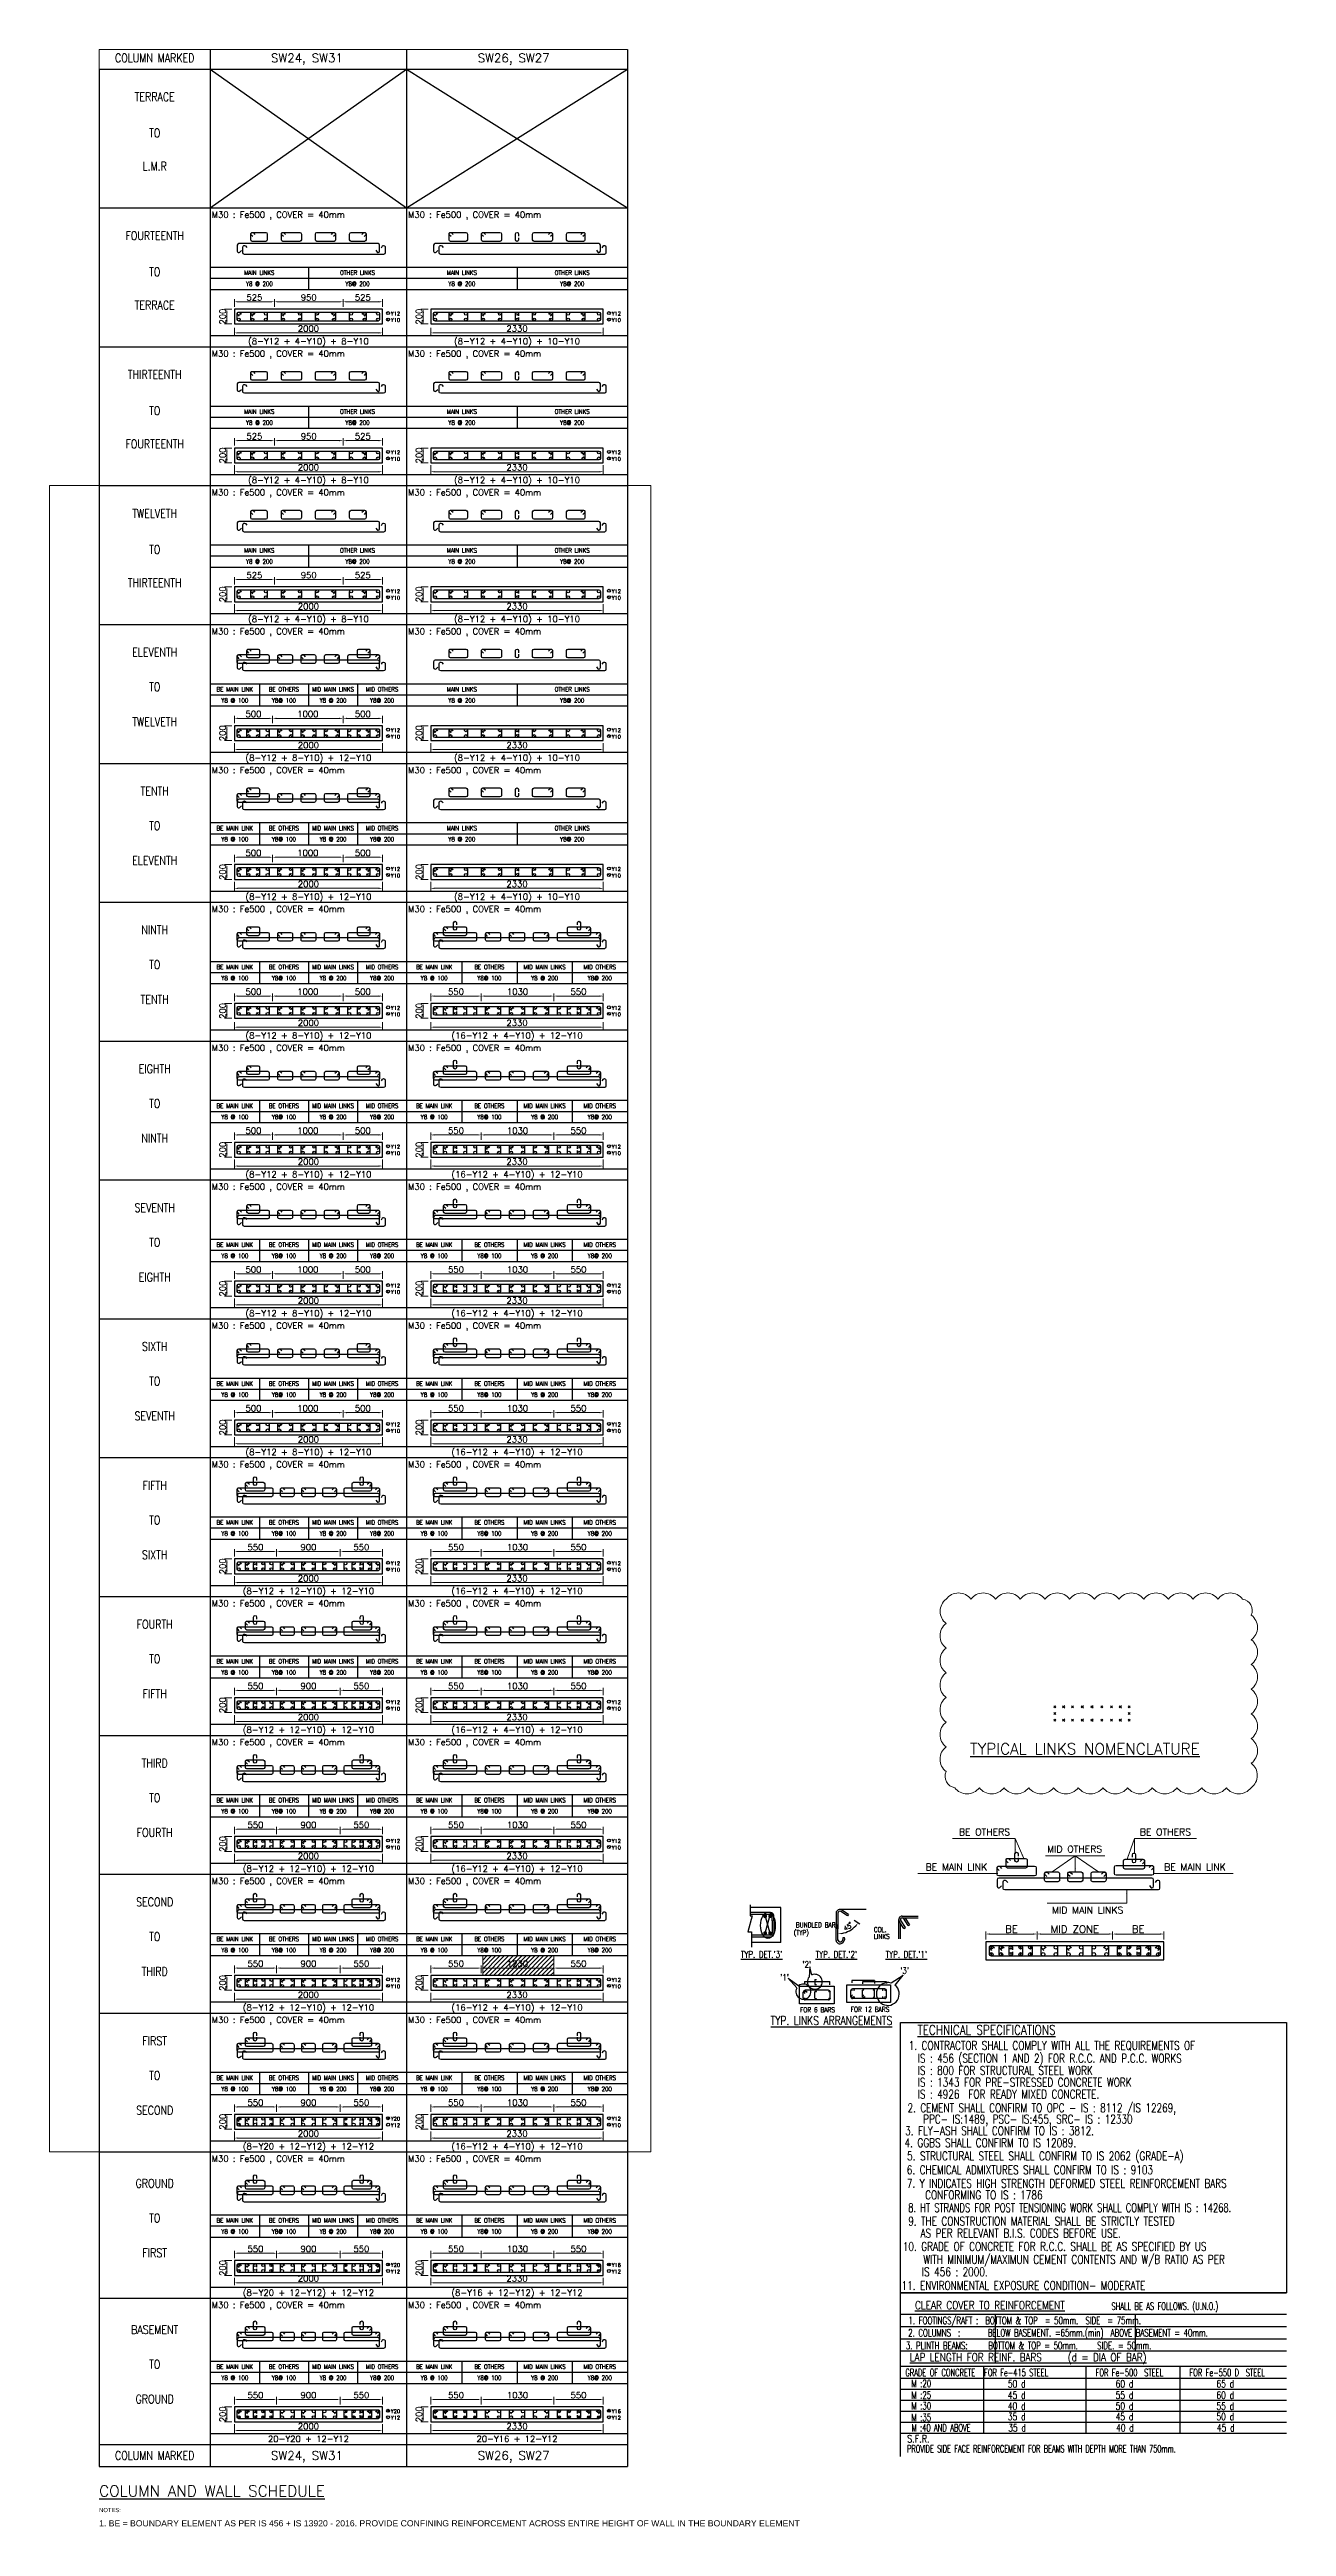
# Model space of a CAD drawing. Header units: millimetres. Extents: x -28339001 to -28288919, y 786803 to 887141.
import ezdxf
from ezdxf.enums import TextEntityAlignment as Align
from ezdxf.lldxf.tags import DXFTag

# ---------------------------------------------------------------- set-up
doc = ezdxf.new("R2010")
doc.units = ezdxf.units.MM
doc.header["$LTSCALE"] = 1000
doc.header["$MEASUREMENT"] = 0
doc.header["$PDMODE"] = 34
doc.header["$PDSIZE"] = -8
doc.linetypes.add('DASHED2', pattern=[0.375, 0.25, -0.125])
doc.layers.get('0').update_dxf_attribs({"lineweight": 5})
for name, color, linetype in [('04 NORMAL TEXT.', 4, 'Continuous'), ('09 COL TEXT-SCH', 2, 'Continuous'), ('14 REINF', 6, 'Continuous'), ('15 TITLE', 6, 'Continuous'), ('22 TABLE FRAME', 5, 'Continuous'), ('23 STIRRUPS', 5, 'Continuous'), ('COL.TEXT', 1, 'Continuous'), ('DIM', 5, 'Continuous'), ('HT', 8, 'Continuous'), ('LINE WORK', 4, 'Continuous'), ('REINF', 6, 'Continuous'), ('sheet', 1, 'Continuous'), ('STIRRUPS', 5, 'Continuous'), ('SUB TITLE', 3, 'Continuous'), ('TABLE FRAME', 5, 'Continuous'), ('TEXT', 4, 'Continuous'), ('TITLE', 6, 'Continuous')]:
    doc.layers.add(name, color=color, linetype=linetype)
doc.layers.add('19 COLUMN', color=1, linetype='Continuous', lineweight=25)
doc.styles.add('ROMAND', font='simplex.shx', dxfattribs={"width": 0.85})
doc.styles.add('ROMANS', font='simplex.shx')
doc.styles.add('SC-COL1', font='SansSerif')
tags = doc.linetypes.add('CENTER', pattern=[50.8, 31.75, -6.35, 6.35, -6.35]).pattern_tags.tags
tags[10:11] = [DXFTag(74, 4), DXFTag(75, 0), DXFTag(340, '0'), DXFTag(46, 1.0), DXFTag(50, 0.0), DXFTag(44, 0.0), DXFTag(45, 0.0)]
tags[8:9] = [DXFTag(74, 4), DXFTag(75, 0), DXFTag(340, '0'), DXFTag(46, 1.0), DXFTag(50, 0.0), DXFTag(44, 0.0), DXFTag(45, 0.0)]
tags[6:7] = [DXFTag(74, 4), DXFTag(75, 0), DXFTag(340, '0'), DXFTag(46, 1.0), DXFTag(50, 0.0), DXFTag(44, 0.0), DXFTag(45, 0.0)]
tags[4:5] = [DXFTag(74, 4), DXFTag(75, 0), DXFTag(340, '0'), DXFTag(46, 1.0), DXFTag(50, 0.0), DXFTag(44, 0.0), DXFTag(45, 0.0)]
tags = doc.linetypes.add('HIDDEN', pattern=[0.375, 0.25, -0.125]).pattern_tags.tags
tags[6:7] = [DXFTag(74, 4), DXFTag(75, 0), DXFTag(340, '0'), DXFTag(46, 1.0), DXFTag(50, 0.0), DXFTag(44, 0.0), DXFTag(45, 0.0)]
tags[4:5] = [DXFTag(74, 4), DXFTag(75, 0), DXFTag(340, '0'), DXFTag(46, 1.0), DXFTag(50, 0.0), DXFTag(44, 0.0), DXFTag(45, 0.0)]
doc.dimstyles.new('D 50', dxfattribs={"dimscale": 100, "dimtxt": 3, "dimasz": 1.5, "dimexe": 1, "dimexo": 1, "dimgap": 0.5, "dimtad": 1, "dimdec": 0, "dimdsep": 46, "dimtxsty": 'ROMANS', "dimcen": 2.5, "dimclrd": 5, "dimclre": 5, "dimclrt": 4, "dimadec": 0, "dimazin": 0, "dimtfac": 1, "dimtdec": 0, "dimtmove": 0, "dimatfit": 3, "dimfxl": 1, "dimlwd": 0, "dimlwe": 0, "dimarcsym": 0})
doc.dimstyles.new('T1', dxfattribs={"dimtxt": 2.5, "dimasz": 2, "dimexe": 1, "dimexo": 4, "dimgap": 1, "dimtad": 1, "dimdec": 0, "dimzin": 1, "dimdsep": 46, "dimtxsty": 'ROMANS', "dimcen": 0.09, "dimclrd": 5, "dimclre": 5, "dimclrt": 4, "dimadec": 0, "dimazin": 0, "dimtfac": 1, "dimtdec": 0, "dimtofl": 0, "dimtmove": 0, "dimatfit": 3, "dimfxl": 1, "dimtolj": 1, "dimtzin": 1, "dimarcsym": 0})

msp = doc.modelspace()

# ---------------------------------------------------------------- texts
at = {"layer": '04 NORMAL TEXT.', "color": 4, "style": 'ROMANS', "width": 0.9}
for s, p in [('MAIN LINKS', (-28330506.1, 878100.8)), ('OTHER LINKS', (-28326531.1, 878100.8)), ('MAIN LINKS', (-28322308.6, 878100.8)), ('OTHER LINKS', (-28317838.6, 878100.8)), ('Y8 @ 200', (-28330506.1, 877650.8)), ('Y8@ 200', (-28326531.1, 877650.8)), ('Y8 @ 200', (-28322308.6, 877650.8)), ('Y8@ 200', (-28317838.6, 877650.8)), ('MAIN LINKS', (-28330506.1, 872475.8)), ('Y8 @ 200', (-28330506.1, 872025.8)), ('OTHER LINKS', (-28326531.1, 872475.8)), ('Y8@ 200', (-28326531.1, 872025.8)), ('MAIN LINKS', (-28322308.6, 872475.8)), ('Y8 @ 200', (-28322308.6, 872025.8)), ('OTHER LINKS', (-28317838.6, 872475.8)), ('Y8@ 200', (-28317838.6, 872025.8)), ('MAIN LINKS', (-28330506.1, 866850.8)), ('OTHER LINKS', (-28326531.1, 866850.8)), ('MAIN LINKS', (-28322308.6, 866850.8)), ('OTHER LINKS', (-28317838.6, 866850.8)), ('Y8 @ 200', (-28330506.1, 866400.8)), ('Y8@ 200', (-28326531.1, 866400.8)), ('Y8 @ 200', (-28322308.6, 866400.8)), ('Y8@ 200', (-28317838.6, 866400.8)), ('BE MAIN LINK', (-28331499.8, 861225.8)), ('BE OTHERS', (-28329512.3, 861225.8)), ('MID MAIN LINKS', (-28327524.8, 861225.8)), ('MID OTHERS', (-28325537.3, 861225.8)), ('MAIN LINKS', (-28322308.6, 861225.8)), ('OTHER LINKS', (-28317838.6, 861225.8)), ('Y8 @ 100', (-28331499.8, 860775.8)), ('Y8@ 100', (-28329512.3, 860775.8)), ('Y8 @ 200', (-28327524.8, 860775.8)), ('Y8@ 200', (-28325537.3, 860775.8)), ('Y8 @ 200', (-28322308.6, 860775.8)), ('Y8@ 200', (-28317838.6, 860775.8)), ('BE MAIN LINK', (-28331499.8, 855600.8)), ('Y8 @ 100', (-28331499.8, 855150.8)), ('BE OTHERS', (-28329512.3, 855600.8)), ('Y8@ 100', (-28329512.3, 855150.8)), ('MID MAIN LINKS', (-28327524.8, 855600.8)), ('Y8 @ 200', (-28327524.8, 855150.8)), ('MID OTHERS', (-28325537.3, 855600.8)), ('Y8@ 200', (-28325537.3, 855150.8)), ('MAIN LINKS', (-28322308.6, 855600.8)), ('Y8 @ 200', (-28322308.6, 855150.8)), ('OTHER LINKS', (-28317838.6, 855600.8)), ('Y8@ 200', (-28317838.6, 855150.8)), ('BE MAIN LINK', (-28331499.8, 849975.8)), ('BE OTHERS', (-28329512.3, 849975.8)), ('MID MAIN LINKS', (-28327524.8, 849975.8)), ('MID OTHERS', (-28325537.3, 849975.8)), ('BE MAIN LINK', (-28323426.1, 849975.8)), ('BE OTHERS', (-28321191.1, 849975.8)), ('MID MAIN LINKS', (-28318956.1, 849975.8)), ('MID OTHERS', (-28316721.1, 849975.8)), ('Y8 @ 100', (-28331499.8, 849525.8)), ('Y8@ 100', (-28329512.3, 849525.8)), ('Y8 @ 200', (-28327524.8, 849525.8)), ('Y8@ 200', (-28325537.3, 849525.8)), ('Y8 @ 100', (-28323426.1, 849525.8)), ('Y8@ 100', (-28321191.1, 849525.8)), ('Y8 @ 200', (-28318956.1, 849525.8)), ('Y8@ 200', (-28316721.1, 849525.8)), ('BE MAIN LINK', (-28331499.8, 844350.8)), ('Y8 @ 100', (-28331499.8, 843900.8)), ('BE OTHERS', (-28329512.3, 844350.8)), ('Y8@ 100', (-28329512.3, 843900.8)), ('MID MAIN LINKS', (-28327524.8, 844350.8)), ('Y8 @ 200', (-28327524.8, 843900.8)), ('MID OTHERS', (-28325537.3, 844350.8)), ('Y8@ 200', (-28325537.3, 843900.8)), ('BE MAIN LINK', (-28323426.1, 844350.8)), ('Y8 @ 100', (-28323426.1, 843900.8)), ('BE OTHERS', (-28321191.1, 844350.8)), ('Y8@ 100', (-28321191.1, 843900.8)), ('MID MAIN LINKS', (-28318956.1, 844350.8)), ('Y8 @ 200', (-28318956.1, 843900.8)), ('MID OTHERS', (-28316721.1, 844350.8)), ('Y8@ 200', (-28316721.1, 843900.8)), ('BE MAIN LINK', (-28331499.8, 838725.8)), ('Y8 @ 100', (-28331499.8, 838275.8)), ('BE OTHERS', (-28329512.3, 838725.8)), ('Y8@ 100', (-28329512.3, 838275.8)), ('MID MAIN LINKS', (-28327524.8, 838725.8)), ('Y8 @ 200', (-28327524.8, 838275.8)), ('MID OTHERS', (-28325537.3, 838725.8)), ('Y8@ 200', (-28325537.3, 838275.8)), ('BE MAIN LINK', (-28323426.1, 838725.8)), ('Y8 @ 100', (-28323426.1, 838275.8)), ('BE OTHERS', (-28321191.1, 838725.8)), ('Y8@ 100', (-28321191.1, 838275.8)), ('MID MAIN LINKS', (-28318956.1, 838725.8)), ('Y8 @ 200', (-28318956.1, 838275.8)), ('MID OTHERS', (-28316721.1, 838725.8)), ('Y8@ 200', (-28316721.1, 838275.8)), ('BE MAIN LINK', (-28331499.8, 833100.8)), ('BE OTHERS', (-28329512.3, 833100.8)), ('MID MAIN LINKS', (-28327524.8, 833100.8)), ('MID OTHERS', (-28325537.3, 833100.8)), ('BE MAIN LINK', (-28323426.1, 833100.8)), ('BE OTHERS', (-28321191.1, 833100.8)), ('MID MAIN LINKS', (-28318956.1, 833100.8)), ('MID OTHERS', (-28316721.1, 833100.8)), ('Y8 @ 100', (-28331499.8, 832650.8)), ('Y8@ 100', (-28329512.3, 832650.8)), ('Y8 @ 200', (-28327524.8, 832650.8)), ('Y8@ 200', (-28325537.3, 832650.8)), ('Y8 @ 100', (-28323426.1, 832650.8)), ('Y8@ 100', (-28321191.1, 832650.8)), ('Y8 @ 200', (-28318956.1, 832650.8)), ('Y8@ 200', (-28316721.1, 832650.8)), ('BE MAIN LINK', (-28331499.8, 827475.8)), ('Y8 @ 100', (-28331499.8, 827025.8)), ('BE OTHERS', (-28329512.3, 827475.8)), ('Y8@ 100', (-28329512.3, 827025.8)), ('MID MAIN LINKS', (-28327524.8, 827475.8)), ('Y8 @ 200', (-28327524.8, 827025.8)), ('MID OTHERS', (-28325537.3, 827475.8)), ('Y8@ 200', (-28325537.3, 827025.8)), ('BE MAIN LINK', (-28323426.1, 827475.8)), ('Y8 @ 100', (-28323426.1, 827025.8)), ('BE OTHERS', (-28321191.1, 827475.8)), ('Y8@ 100', (-28321191.1, 827025.8)), ('MID MAIN LINKS', (-28318956.1, 827475.8)), ('Y8 @ 200', (-28318956.1, 827025.8)), ('MID OTHERS', (-28316721.1, 827475.8)), ('Y8@ 200', (-28316721.1, 827025.8)), ('BE MAIN LINK', (-28331499.8, 821850.8)), ('BE OTHERS', (-28329512.3, 821850.8)), ('MID MAIN LINKS', (-28327524.8, 821850.8)), ('MID OTHERS', (-28325537.3, 821850.8)), ('BE MAIN LINK', (-28323426.1, 821850.8)), ('BE OTHERS', (-28321191.1, 821850.8)), ('MID MAIN LINKS', (-28318956.1, 821850.8)), ('MID OTHERS', (-28316721.1, 821850.8)), ('Y8 @ 100', (-28331499.8, 821400.8)), ('Y8@ 100', (-28329512.3, 821400.8)), ('Y8 @ 200', (-28327524.8, 821400.8)), ('Y8@ 200', (-28325537.3, 821400.8)), ('Y8 @ 100', (-28323426.1, 821400.8)), ('Y8@ 100', (-28321191.1, 821400.8)), ('Y8 @ 200', (-28318956.1, 821400.8)), ('Y8@ 200', (-28316721.1, 821400.8)), ('BE MAIN LINK', (-28331499.8, 816225.8)), ('Y8 @ 100', (-28331499.8, 815775.8)), ('BE OTHERS', (-28329512.3, 816225.8)), ('Y8@ 100', (-28329512.3, 815775.8)), ('MID MAIN LINKS', (-28327524.8, 816225.8)), ('Y8 @ 200', (-28327524.8, 815775.8)), ('MID OTHERS', (-28325537.3, 816225.8)), ('Y8@ 200', (-28325537.3, 815775.8)), ('BE MAIN LINK', (-28323426.1, 816225.8)), ('Y8 @ 100', (-28323426.1, 815775.8)), ('BE OTHERS', (-28321191.1, 816225.8)), ('Y8@ 100', (-28321191.1, 815775.8)), ('MID MAIN LINKS', (-28318956.1, 816225.8)), ('Y8 @ 200', (-28318956.1, 815775.8)), ('MID OTHERS', (-28316721.1, 816225.8)), ('Y8@ 200', (-28316721.1, 815775.8)), ('BE MAIN LINK', (-28331499.8, 810600.8)), ('Y8 @ 100', (-28331499.8, 810150.8)), ('BE OTHERS', (-28329512.3, 810600.8)), ('Y8@ 100', (-28329512.3, 810150.8)), ('MID MAIN LINKS', (-28327524.8, 810600.8)), ('Y8 @ 200', (-28327524.8, 810150.8)), ('MID OTHERS', (-28325537.3, 810600.8)), ('Y8@ 200', (-28325537.3, 810150.8)), ('BE MAIN LINK', (-28323426.1, 810600.8)), ('Y8 @ 100', (-28323426.1, 810150.8)), ('BE OTHERS', (-28321191.1, 810600.8)), ('Y8@ 100', (-28321191.1, 810150.8)), ('MID MAIN LINKS', (-28318956.1, 810600.8)), ('Y8 @ 200', (-28318956.1, 810150.8)), ('MID OTHERS', (-28316721.1, 810600.8)), ('Y8@ 200', (-28316721.1, 810150.8)), ('BE MAIN LINK', (-28331499.8, 804975.8)), ('BE OTHERS', (-28329512.3, 804975.8)), ('MID MAIN LINKS', (-28327524.8, 804975.8)), ('MID OTHERS', (-28325537.3, 804975.8)), ('BE MAIN LINK', (-28323426.1, 804975.8)), ('BE OTHERS', (-28321191.1, 804975.8)), ('MID MAIN LINKS', (-28318956.1, 804975.8)), ('MID OTHERS', (-28316721.1, 804975.8)), ('Y8 @ 100', (-28331499.8, 804525.8)), ('Y8@ 100', (-28329512.3, 804525.8)), ('Y8 @ 200', (-28327524.8, 804525.8)), ('Y8@ 200', (-28325537.3, 804525.8)), ('Y8 @ 100', (-28323426.1, 804525.8)), ('Y8@ 100', (-28321191.1, 804525.8)), ('Y8 @ 200', (-28318956.1, 804525.8)), ('Y8@ 200', (-28316721.1, 804525.8)), ('BE MAIN LINK', (-28331499.8, 799200.8)), ('Y8 @ 100', (-28331499.8, 798750.8)), ('BE OTHERS', (-28329512.3, 799200.8)), ('Y8@ 100', (-28329512.3, 798750.8)), ('MID MAIN LINKS', (-28327524.8, 799200.8)), ('Y8 @ 200', (-28327524.8, 798750.8)), ('MID OTHERS', (-28325537.3, 799200.8)), ('Y8@ 200', (-28325537.3, 798750.8)), ('BE MAIN LINK', (-28323426.1, 799200.8)), ('Y8 @ 100', (-28323426.1, 798750.8)), ('BE OTHERS', (-28321191.1, 799200.8)), ('Y8@ 100', (-28321191.1, 798750.8)), ('MID MAIN LINKS', (-28318956.1, 799200.8)), ('Y8 @ 200', (-28318956.1, 798750.8)), ('MID OTHERS', (-28316721.1, 799200.8)), ('Y8@ 200', (-28316721.1, 798750.8)), ('BE MAIN LINK', (-28331499.8, 793275.8)), ('Y8 @ 100', (-28331499.8, 792825.8)), ('BE OTHERS', (-28329512.3, 793275.8)), ('Y8@ 100', (-28329512.3, 792825.8)), ('MID MAIN LINKS', (-28327524.8, 793275.8)), ('Y8 @ 200', (-28327524.8, 792825.8)), ('MID OTHERS', (-28325537.3, 793275.8)), ('Y8@ 200', (-28325537.3, 792825.8)), ('BE MAIN LINK', (-28323426.1, 793275.8)), ('Y8 @ 100', (-28323426.1, 792825.8)), ('BE OTHERS', (-28321191.1, 793275.8)), ('Y8@ 100', (-28321191.1, 792825.8)), ('MID MAIN LINKS', (-28318956.1, 793275.8)), ('Y8 @ 200', (-28318956.1, 792825.8)), ('MID OTHERS', (-28316721.1, 793275.8)), ('Y8@ 200', (-28316721.1, 792825.8))]:
    msp.add_text(s, height=180, dxfattribs=at).set_placement(p, align=Align.MIDDLE_CENTER)
at = {"layer": '09 COL TEXT-SCH', "color": 3, "linetype": 'Continuous', "style": 'ROMANS'}
for s, p in [('(8-Y12 + 4-Y10) + 8-Y10', (-28328518.6, 875325.8)), ('(8-Y12 + 4-Y10) + 10-Y10', (-28320073.6, 875325.8)), ('(8-Y12 + 4-Y10) + 8-Y10', (-28328518.6, 869700.8)), ('(8-Y12 + 4-Y10) + 10-Y10', (-28320073.6, 869700.8)), ('(8-Y12 + 4-Y10) + 8-Y10', (-28328518.6, 864075.8)), ('(8-Y12 + 4-Y10) + 10-Y10', (-28320073.6, 864075.8)), ('(8-Y12 + 8-Y10) + 12-Y10', (-28328518.6, 858450.8)), ('(8-Y12 + 4-Y10) + 10-Y10', (-28320073.6, 858450.8)), ('(8-Y12 + 8-Y10) + 12-Y10', (-28328518.6, 852825.8)), ('(8-Y12 + 4-Y10) + 10-Y10', (-28320073.6, 852825.8)), ('(8-Y12 + 8-Y10) + 12-Y10', (-28328518.6, 847200.8)), ('(16-Y12 + 4-Y10) + 12-Y10', (-28320073.6, 847200.8)), ('(8-Y12 + 8-Y10) + 12-Y10', (-28328518.6, 841575.8)), ('(16-Y12 + 4-Y10) + 12-Y10', (-28320073.6, 841575.8)), ('(8-Y12 + 8-Y10) + 12-Y10', (-28328518.6, 835950.8)), ('(16-Y12 + 4-Y10) + 12-Y10', (-28320073.6, 835950.8)), ('(8-Y12 + 8-Y10) + 12-Y10', (-28328518.6, 830325.8)), ('(16-Y12 + 4-Y10) + 12-Y10', (-28320073.6, 830325.8)), ('(8-Y12 + 12-Y10) + 12-Y10', (-28328518.6, 824700.8)), ('(16-Y12 + 4-Y10) + 12-Y10', (-28320073.6, 824700.8)), ('(8-Y12 + 12-Y10) + 12-Y10', (-28328518.6, 819075.8)), ('(16-Y12 + 4-Y10) + 12-Y10', (-28320073.6, 819075.8)), ('(8-Y12 + 12-Y10) + 12-Y10', (-28328518.6, 813450.8)), ('(16-Y12 + 4-Y10) + 12-Y10', (-28320073.6, 813450.8)), ('(8-Y12 + 12-Y10) + 12-Y10', (-28328518.6, 807825.8)), ('(16-Y12 + 4-Y10) + 12-Y10', (-28320073.6, 807825.8)), ('(8-Y20 + 12-Y12) + 12-Y12', (-28328518.6, 802200.8)), ('(16-Y12 + 4-Y10) + 12-Y10', (-28320073.6, 802200.8)), ('(8-Y20 + 12-Y12) + 12-Y12', (-28328518.6, 796275.8)), ('(8-Y16 + 12-Y12) + 12-Y12', (-28320073.6, 796275.8)), ('20-Y20 + 12-Y12', (-28328518.6, 790350.8)), ('20-Y16 + 12-Y12', (-28320073.6, 790350.8))]:
    msp.add_text(s, height=250, dxfattribs=at).set_placement(p, align=Align.MIDDLE_CENTER)
at = {"layer": '15 TITLE', "color": 6, "linetype": 'CENTER', "ltscale": 0.05, "style": 'ROMAND'}
for s, p in [('%%UTYPICAL LINKS NOMENCLATURE', (-28301726.8, 818078.8)), ('%%uCOLUMN AND WALL SCHEDULE', (-28336993.6, 788014.5))]:
    msp.add_text(s, height=450, dxfattribs=at).set_placement(p)
at = {"layer": 'SUB TITLE', "style": 'ROMANS', "width": 0.8}
for s, p in [('COLUMN MARKED', (-28334743.6, 886800.8)), ('TERRACE', (-28334743.6, 885225.8)), ('TO', (-28334743.6, 883762.3)), ('L.M.R', (-28334743.6, 882413.3)), ('FOURTEENTH', (-28334743.6, 879600.8)), ('TO', (-28334743.6, 878137.3)), ('TERRACE', (-28334743.6, 876788.3)), ('THIRTEENTH', (-28334743.6, 873975.8)), ('TO', (-28334743.6, 872512.3)), ('FOURTEENTH', (-28334743.6, 871163.3)), ('TWELVETH', (-28334743.6, 868350.8)), ('TO', (-28334743.6, 866887.3)), ('THIRTEENTH', (-28334743.6, 865538.3)), ('ELEVENTH', (-28334743.6, 862725.8)), ('TO', (-28334743.6, 861322.6)), ('TWELVETH', (-28334743.6, 859913.3)), ('TENTH', (-28334743.6, 857100.8)), ('TO', (-28334743.6, 855697.6)), ('ELEVENTH', (-28334743.6, 854288.3)), ('NINTH', (-28334743.6, 851475.8)), ('TO', (-28334743.6, 850072.6)), ('TENTH', (-28334743.6, 848663.3)), ('EIGHTH', (-28334743.6, 845850.8)), ('TO', (-28334743.6, 844447.6)), ('NINTH', (-28334743.6, 843038.3)), ('SEVENTH', (-28334743.6, 840225.8)), ('TO', (-28334743.6, 838822.6)), ('EIGHTH', (-28334743.6, 837413.3)), ('SIXTH', (-28334743.6, 834600.8)), ('TO', (-28334743.6, 833197.6)), ('SEVENTH', (-28334743.6, 831788.3)), ('FIFTH', (-28334743.6, 828975.8)), ('TO', (-28334743.6, 827572.6)), ('SIXTH', (-28334743.6, 826163.3)), ('FOURTH', (-28334743.6, 823350.8)), ('TO', (-28334743.6, 821947.6)), ('FIFTH', (-28334743.6, 820538.3)), ('THIRD', (-28334743.6, 817725.8)), ('TO', (-28334743.6, 816322.6)), ('FOURTH', (-28334743.6, 814913.3)), ('SECOND', (-28334743.6, 812100.8)), ('TO', (-28334743.6, 810697.6)), ('THIRD', (-28334743.6, 809288.3)), ('FIRST', (-28334743.6, 806475.8)), ('TO', (-28334743.6, 805072.6)), ('SECOND', (-28334743.6, 803663.3)), ('GROUND', (-28334743.6, 800700.8)), ('TO', (-28334743.6, 799297.6)), ('FIRST', (-28334743.6, 797888.3)), ('BASEMENT', (-28334743.6, 794775.8)), ('TO', (-28334743.6, 793372.6)), ('GROUND', (-28334743.6, 791963.3)), ('COLUMN MARKED', (-28334743.6, 789675.8))]:
    msp.add_text(s, height=350, dxfattribs=at).set_placement(p, align=Align.MIDDLE_CENTER)
at = {"layer": 'SUB TITLE', "style": 'ROMANS'}
for s, p in [('SW24, SW31', (-28330035.2, 886625)), ('SW26, SW27', (-28321665.2, 886625)), ('SW24, SW31', (-28330035.2, 789500)), ('SW26, SW27', (-28321665.2, 789500))]:
    msp.add_text(s, height=350, dxfattribs=at).set_placement(p)
at = {"layer": 'TEXT'}
for s, height, style, p in [('M30 : Fe500 , COVER = 40mm', 250, 'ROMANS', (-28332437.3, 880325.8)), ('M30 : Fe500 , COVER = 40mm', 250, 'ROMANS', (-28324487.3, 880325.8)), ('M30 : Fe500 , COVER = 40mm', 250, 'ROMANS', (-28332437.3, 874700.8)), ('M30 : Fe500 , COVER = 40mm', 250, 'ROMANS', (-28324487.3, 874700.8)), ('M30 : Fe500 , COVER = 40mm', 250, 'ROMANS', (-28332437.3, 869075.8)), ('M30 : Fe500 , COVER = 40mm', 250, 'ROMANS', (-28324487.3, 869075.8)), ('M30 : Fe500 , COVER = 40mm', 250, 'ROMANS', (-28332437.3, 863450.8)), ('M30 : Fe500 , COVER = 40mm', 250, 'ROMANS', (-28324487.3, 863450.8)), ('M30 : Fe500 , COVER = 40mm', 250, 'ROMANS', (-28332437.3, 857825.8)), ('M30 : Fe500 , COVER = 40mm', 250, 'ROMANS', (-28324487.3, 857825.8)), ('M30 : Fe500 , COVER = 40mm', 250, 'ROMANS', (-28332437.3, 852200.8)), ('M30 : Fe500 , COVER = 40mm', 250, 'ROMANS', (-28324487.3, 852200.8)), ('M30 : Fe500 , COVER = 40mm', 250, 'ROMANS', (-28332437.3, 846575.8)), ('M30 : Fe500 , COVER = 40mm', 250, 'ROMANS', (-28324487.3, 846575.8)), ('M30 : Fe500 , COVER = 40mm', 250, 'ROMANS', (-28332437.3, 840950.8)), ('M30 : Fe500 , COVER = 40mm', 250, 'ROMANS', (-28324487.3, 840950.8)), ('M30 : Fe500 , COVER = 40mm', 250, 'ROMANS', (-28332437.3, 835325.8)), ('M30 : Fe500 , COVER = 40mm', 250, 'ROMANS', (-28324487.3, 835325.8)), ('M30 : Fe500 , COVER = 40mm', 250, 'ROMANS', (-28332437.3, 829700.8)), ('M30 : Fe500 , COVER = 40mm', 250, 'ROMANS', (-28324487.3, 829700.8)), ('M30 : Fe500 , COVER = 40mm', 250, 'ROMANS', (-28332437.3, 824075.8)), ('M30 : Fe500 , COVER = 40mm', 250, 'ROMANS', (-28324487.3, 824075.8)), ('M30 : Fe500 , COVER = 40mm', 250, 'ROMANS', (-28332437.3, 818450.8)), ('M30 : Fe500 , COVER = 40mm', 250, 'ROMANS', (-28324487.3, 818450.8)), ('M30 : Fe500 , COVER = 40mm', 250, 'ROMANS', (-28332437.3, 812825.8)), ('M30 : Fe500 , COVER = 40mm', 250, 'ROMANS', (-28324487.3, 812825.8)), ('M30 : Fe500 , COVER = 40mm', 250, 'ROMANS', (-28332437.3, 807200.8)), ('M30 : Fe500 , COVER = 40mm', 250, 'ROMANS', (-28324487.3, 807200.8)), ('M30 : Fe500 , COVER = 40mm', 250, 'ROMANS', (-28332437.3, 801575.8)), ('M30 : Fe500 , COVER = 40mm', 250, 'ROMANS', (-28324487.3, 801575.8)), ('M30 : Fe500 , COVER = 40mm', 250, 'ROMANS', (-28332437.3, 795650.8)), ('M30 : Fe500 , COVER = 40mm', 250, 'ROMANS', (-28324487.3, 795650.8)), ('NOTES: ', 168.75, 'SC-COL1', (-28336993.6, 787383)), ('1. BE = BOUNDARY ELEMENT AS PER IS 456 + IS 13920 - 2016. PROVIDE CONFINING REINFORCEMENT ACROSS ENTIRE HEIGHT OF WALL IN THE BOUNDARY ELEMENT', 250, 'SC-COL1', (-28336993.6, 786806.9))]:
    msp.add_text(s, height=height, dxfattribs=dict(at, style=style)).set_placement(p)
at = {"layer": 'TEXT', "style": 'ROMANS'}
for s, p in [('Y12', (-28325181.1, 876443.3)), ('Y10', (-28325181.1, 876180.8)), ('Y12', (-28316241.1, 876443.3)), ('Y10', (-28316241.1, 876180.8)), ('Y12', (-28325181.1, 870818.3)), ('Y10', (-28325181.1, 870555.8)), ('Y12', (-28316241.1, 870818.3)), ('Y10', (-28316241.1, 870555.8)), ('Y12', (-28325181.1, 865193.3)), ('Y10', (-28325181.1, 864930.8)), ('Y12', (-28316241.1, 865193.3)), ('Y10', (-28316241.1, 864930.8)), ('Y12', (-28325181.1, 859568.3)), ('Y10', (-28325181.1, 859305.8)), ('Y12', (-28316241.1, 859568.3)), ('Y10', (-28316241.1, 859305.8)), ('Y12', (-28325181.1, 853943.3)), ('Y12', (-28316241.1, 853943.3)), ('Y10', (-28325181.1, 853680.8)), ('Y10', (-28316241.1, 853680.8)), ('Y12', (-28325181.1, 848318.3)), ('Y10', (-28325181.1, 848055.8)), ('Y12', (-28316241.1, 848318.3)), ('Y10', (-28316241.1, 848055.8)), ('Y12', (-28325181.1, 842693.3)), ('Y10', (-28325181.1, 842430.8)), ('Y12', (-28316241.1, 842693.3)), ('Y10', (-28316241.1, 842430.8)), ('Y12', (-28325181.1, 837068.3)), ('Y10', (-28325181.1, 836805.8)), ('Y12', (-28316241.1, 837068.3)), ('Y10', (-28316241.1, 836805.8)), ('Y12', (-28325181.1, 831443.3)), ('Y10', (-28325181.1, 831180.8)), ('Y12', (-28316241.1, 831443.3)), ('Y10', (-28316241.1, 831180.8)), ('Y12', (-28325181.1, 825818.3)), ('Y12', (-28316241.1, 825818.3)), ('Y10', (-28325181.1, 825555.8)), ('Y10', (-28316241.1, 825555.8)), ('Y12', (-28325181.1, 820193.3)), ('Y10', (-28325181.1, 819930.8)), ('Y12', (-28316241.1, 820193.3)), ('Y10', (-28316241.1, 819930.8)), ('Y12', (-28325181.1, 814568.3)), ('Y10', (-28325181.1, 814305.8)), ('Y12', (-28316241.1, 814568.3)), ('Y10', (-28316241.1, 814305.8)), ('Y12', (-28325181.1, 808943.3)), ('Y10', (-28325181.1, 808680.8)), ('Y12', (-28316241.1, 808943.3)), ('Y10', (-28316241.1, 808680.8)), ('Y20', (-28325181.1, 803318.3)), ('Y12', (-28325181.1, 803055.8)), ('Y12', (-28316241.1, 803318.3)), ('Y10', (-28316241.1, 803055.8)), ('Y20', (-28325181.1, 797393.3)), ('Y12', (-28325181.1, 797130.8)), ('Y16', (-28316241.1, 797393.3)), ('Y12', (-28316241.1, 797130.8)), ('Y20', (-28325181.1, 791468.3)), ('Y12', (-28325181.1, 791205.8)), ('Y16', (-28316241.1, 791468.3)), ('Y12', (-28316241.1, 791205.8))]:
    msp.add_text(s, height=150, dxfattribs=at).set_placement(p, align=Align.MIDDLE_LEFT)
for s, p in [('BE OTHERS', (-28301146.5, 814932.5)), ('BE OTHERS', (-28293820, 814932.5)), ('MID OTHERS', (-28297493.6, 814240.6)), ('BE MAIN LINK', (-28302282.5, 813519.3)), ('BE MAIN LINK', (-28292621.5, 813519.3)), ('MID MAIN LINKS', (-28296965.9, 811772.7))]:
    msp.add_text(s, height=275, dxfattribs=at).set_placement(p, align=Align.MIDDLE_CENTER)

# ---------------------------------------------------------------- blocks, each defined once
blk = doc.blocks.new('*D8')
at = {"layer": 'Defpoints', "color": 0, "transparency": 16777216}
for p in [(52.9, 60.2), (52.9, 52), (54.4, 60.7), (57.8, 58.5), (60.9, 52.4)]:
    blk.add_point(p, dxfattribs=at)
at = {"layer": 'sheet', "color": 5, "lineweight": -2, "transparency": 16777216}
for p, q in [((61.1, 56.3), (64, 54.5)), ((52.9, 48), (52.9, 48.4))]:
    blk.add_line(p, q, dxfattribs=at)
blk.add_arc((52.9, 61.7), 12.2, 279.3782, 317.6044, dxfattribs=at)
at = {"layer": 'sheet', "color": 5, "transparency": 16777216}
for points in [[(62.2, 53.2), (61.7, 53.6), (63.2, 55)], [(54.9, 49.9), (54.9, 49.3), (52.9, 49.4)]]:
    blk.add_solid(points, dxfattribs=at)
at = {"layer": 'sheet', "color": 4, "transparency": 16777216, "insert": (57.7, 52.8), "char_height": 2.25, "attachment_point": 5, "rotation": 28.4913, "style": 'ROMANS'}
blk.add_mtext('45', dxfattribs=at)
blk = doc.blocks.new('A$C53E097422', base_point=(1066.54, 795.59))
at = {"layer": 'SUB TITLE', "style": 'ROMANS', "width": 0.8}
blk.add_text('%%uTECHNICAL SPECIFICATIONS', height=2.75, dxfattribs=at).set_placement((1070.6, 869.4))
at = {"layer": 'TEXT', "style": 'ROMANS'}
for s, width, p in [('1. CONTRACTOR SHALL COMPLY WITH ALL THE REQUIREMENTS OF ', 0.75, (1068.07, 865.06)), ('  IS : 456 (SECTION 1 AND 2) FOR R.C.C. AND P.C.C. WORKS ', 0.75, (1068.07, 861.35)), ('  IS : 800 FOR STRUCTURAL STEEL WORK', 0.75, (1068.07, 857.84)), ('  IS : 1343 FOR PRE-STRESSED CONCRETE WORK', 0.75, (1068.07, 854.44)), ('2. CEMENT SHALL CONFIRM TO OPC - IS : 8112 /IS 12269,', 0.75, (1067.71, 847.06)), ('  IS : 4926  FOR READY MIXED CONCRETE.', 0.75, (1068.07, 851)), (' 3. FLY-ASH SHALL CONFIRM TO IS : 3812.', 0.75, (1065.76, 840.46)), ('PPC- IS:1489, PSC- IS:455, SRC- IS : 12330', 0.75, (1072.22, 843.82)), (' 4. GGBS SHALL CONFIRM TO IS 12089.', 0.75, (1065.6, 837.01)), ('5. STRUCTURAL STEEL SHALL CONFIRM TO IS 2062 (GRADE-A)', 0.75, (1067.6, 833.21)), ('6. CHEMICAL ADMIXTURES SHALL CONFIRM TO IS : 9103', 0.75, (1067.51, 829.21)), ('7. Y INDICATES HIGH STRENGTH DEFORMED STEEL REINFORCEMENT BARS', 0.75, (1067.52, 825.3)), ('CONFORMING TO IS : 1786 ', 0.75, (1072.8, 821.96)), ('8. HT STRANDS FOR POST TENSIONING WORK SHALL COMPLY WITH IS : 14268.', 0.7, (1067.92, 818.28)), ('9. THE CONSTRUCTION MATERIAL SHALL BE STRICTLY TESTED', 0.75, (1067.92, 814.41)), ('10. GRADE OF CONCRETE FOR R.C.C. SHALL BE AS SPECIFIED BY US ', 0.75, (1066.36, 807.11)), (' AS PER RELEVANT B.I.S. CODES BEFORE USE.', 0.75, (1070.18, 810.94)), ('  IS 456 : 2000.', 0.75, (1069.28, 799.78)), ('WITH MINIMUM/MAXIMUN CEMENT CONTENTS AND W/B RATIO AS PER   ', 0.75, (1072.29, 803.37)), ('11. ENVIRONMENTAL EXPOSURE CONDITION- MODERATE', 0.75, (1066, 795.84))]:
    blk.add_text(s, height=2.5, dxfattribs=dict(at, width=width)).set_placement(p)
blk = doc.blocks.new('*D16')
at = {"color": 5, "lineweight": 0, "transparency": 16777216}
for p, q in [((-28331518.5659, 790948.0245), (-28331518.5659, 790588.0245)), ((-28331368.5659, 790688.0245), (-28325668.5659, 790688.0245)), ((-28325518.5659, 790948.0245), (-28325518.5659, 790588.0245))]:
    blk.add_line(p, q, dxfattribs=at)
at = {"color": 5, "transparency": 16777216}
for points in [[(-28331368.5659, 790713.0245), (-28331368.5659, 790663.0245), (-28331518.5659, 790688.0245)], [(-28325668.5659, 790663.0245), (-28325668.5659, 790713.0245), (-28325518.5659, 790688.0245)]]:
    blk.add_solid(points, dxfattribs=at)
at = {"layer": 'Defpoints', "color": 0, "transparency": 16777216}
for p in [(-28331518.5659, 791048.0245), (-28325518.5659, 791048.0245), (-28325518.5659, 790688.0245)]:
    blk.add_point(p, dxfattribs=at)
at = {"color": 4, "transparency": 16777216, "insert": (-28328518.5659, 790863.0245), "char_height": 250, "attachment_point": 5, "style": 'ROMANS'}
blk.add_mtext('2000', dxfattribs=at)
blk = doc.blocks.new('*D17')
at = {"color": 5, "lineweight": 0, "transparency": 16777216}
for p, q in [((-28331618.5659, 791648.0245), (-28331918.5659, 791648.0245)), ((-28331618.5659, 791048.0245), (-28331918.5659, 791048.0245)), ((-28331818.5659, 791198.0245), (-28331818.5659, 791498.0245))]:
    blk.add_line(p, q, dxfattribs=at)
at = {"color": 5, "transparency": 16777216}
for points in [[(-28331793.5659, 791498.0245), (-28331843.5659, 791498.0245), (-28331818.5659, 791648.0245)], [(-28331843.5659, 791198.0245), (-28331793.5659, 791198.0245), (-28331818.5659, 791048.0245)]]:
    blk.add_solid(points, dxfattribs=at)
at = {"layer": 'Defpoints', "color": 0, "transparency": 16777216}
for p in [(-28331818.5659, 791648.0245), (-28331518.5659, 791648.0245), (-28331518.5659, 791048.0245)]:
    blk.add_point(p, dxfattribs=at)
at = {"color": 4, "transparency": 16777216, "insert": (-28331993.5659, 791348.0245), "char_height": 250, "attachment_point": 5, "rotation": 90, "style": 'ROMANS'}
blk.add_mtext('200', dxfattribs=at)
blk = doc.blocks.new('*D18')
at = {"color": 5, "lineweight": 0, "transparency": 16777216}
for p, q in [((-28331518.5659, 791748.0245), (-28331518.5659, 792048.0245)), ((-28331368.5659, 791948.0245), (-28329955.8677, 791948.0245)), ((-28329805.8677, 791748.0245), (-28329805.8677, 792048.0245))]:
    blk.add_line(p, q, dxfattribs=at)
at = {"color": 5, "transparency": 16777216}
for points in [[(-28331368.5659, 791973.0245), (-28331368.5659, 791923.0245), (-28331518.5659, 791948.0245)], [(-28329955.8677, 791923.0245), (-28329955.8677, 791973.0245), (-28329805.8677, 791948.0245)]]:
    blk.add_solid(points, dxfattribs=at)
at = {"layer": 'Defpoints', "color": 0, "transparency": 16777216}
for p in [(-28329805.8677, 791948.0245), (-28331518.5659, 791648.0245), (-28329805.8677, 791648.0245)]:
    blk.add_point(p, dxfattribs=at)
at = {"color": 4, "transparency": 16777216, "insert": (-28330662.2168, 792123.0245), "char_height": 250, "attachment_point": 5, "style": 'ROMANS'}
blk.add_mtext('550', dxfattribs=at)
blk = doc.blocks.new('*D19')
at = {"color": 5, "lineweight": 0, "transparency": 16777216}
for p, q in [((-28329805.8677, 791748.0245), (-28329805.8677, 792048.0245)), ((-28329655.8677, 791948.0245), (-28327380.0128, 791948.0245)), ((-28327230.0128, 791748.0245), (-28327230.0128, 792048.0245))]:
    blk.add_line(p, q, dxfattribs=at)
at = {"color": 5, "transparency": 16777216}
for points in [[(-28329655.8677, 791973.0245), (-28329655.8677, 791923.0245), (-28329805.8677, 791948.0245)], [(-28327380.0128, 791923.0245), (-28327380.0128, 791973.0245), (-28327230.0128, 791948.0245)]]:
    blk.add_solid(points, dxfattribs=at)
at = {"layer": 'Defpoints', "color": 0, "transparency": 16777216}
for p in [(-28327230.0128, 791948.0245), (-28329805.8677, 791648.0245), (-28327230.0128, 791648.0245)]:
    blk.add_point(p, dxfattribs=at)
at = {"color": 4, "transparency": 16777216, "insert": (-28328517.94025, 792123.0245), "char_height": 250, "attachment_point": 5, "style": 'ROMANS'}
blk.add_mtext('900', dxfattribs=at)
blk = doc.blocks.new('*D20')
at = {"color": 5, "lineweight": 0, "transparency": 16777216}
for p, q in [((-28327230.0128, 791748.0245), (-28327230.0128, 792048.0245)), ((-28327080.0128, 791948.0245), (-28325668.5659, 791948.0245)), ((-28325518.5659, 791748.0245), (-28325518.5659, 792048.0245))]:
    blk.add_line(p, q, dxfattribs=at)
at = {"color": 5, "transparency": 16777216}
for points in [[(-28327080.0128, 791973.0245), (-28327080.0128, 791923.0245), (-28327230.0128, 791948.0245)], [(-28325668.5659, 791923.0245), (-28325668.5659, 791973.0245), (-28325518.5659, 791948.0245)]]:
    blk.add_solid(points, dxfattribs=at)
at = {"layer": 'Defpoints', "color": 0, "transparency": 16777216}
for p in [(-28325518.5659, 791948.0245), (-28327230.0128, 791648.0245), (-28325518.5659, 791648.0245)]:
    blk.add_point(p, dxfattribs=at)
at = {"color": 4, "transparency": 16777216, "insert": (-28326374.28935, 792123.0245), "char_height": 250, "attachment_point": 5, "style": 'ROMANS'}
blk.add_mtext('550', dxfattribs=at)
blk = doc.blocks.new('*D21')
at = {"color": 5, "lineweight": 0, "transparency": 16777216}
for p, q in [((-28331518.5659, 796873.0245), (-28331518.5659, 796573.0245)), ((-28325518.5659, 796873.0245), (-28325518.5659, 796573.0245)), ((-28331368.5659, 796673.0245), (-28325668.5659, 796673.0245))]:
    blk.add_line(p, q, dxfattribs=at)
at = {"color": 5, "transparency": 16777216}
for points in [[(-28331368.5659, 796698.0245), (-28331368.5659, 796648.0245), (-28331518.5659, 796673.0245)], [(-28325668.5659, 796648.0245), (-28325668.5659, 796698.0245), (-28325518.5659, 796673.0245)]]:
    blk.add_solid(points, dxfattribs=at)
at = {"layer": 'Defpoints', "color": 0, "transparency": 16777216}
for p in [(-28331518.5659, 796973.0245), (-28325518.5659, 796973.0245), (-28325518.5659, 796673.0245)]:
    blk.add_point(p, dxfattribs=at)
at = {"color": 4, "transparency": 16777216, "insert": (-28328518.5659, 796848.0245), "char_height": 250, "attachment_point": 5, "style": 'ROMANS'}
blk.add_mtext('2000', dxfattribs=at)
blk = doc.blocks.new('*D22')
at = {"color": 5, "lineweight": 0, "transparency": 16777216}
for p, q in [((-28331518.5659, 802798.0245), (-28331518.5659, 802438.0245)), ((-28325518.5659, 802798.0245), (-28325518.5659, 802438.0245)), ((-28331368.5659, 802538.0245), (-28325668.5659, 802538.0245))]:
    blk.add_line(p, q, dxfattribs=at)
at = {"color": 5, "transparency": 16777216}
for points in [[(-28331368.5659, 802563.0245), (-28331368.5659, 802513.0245), (-28331518.5659, 802538.0245)], [(-28325668.5659, 802513.0245), (-28325668.5659, 802563.0245), (-28325518.5659, 802538.0245)]]:
    blk.add_solid(points, dxfattribs=at)
at = {"layer": 'Defpoints', "color": 0, "transparency": 16777216}
for p in [(-28331518.5659, 802898.0245), (-28325518.5659, 802898.0245), (-28325518.5659, 802538.0245)]:
    blk.add_point(p, dxfattribs=at)
at = {"color": 4, "transparency": 16777216, "insert": (-28328518.5659, 802713.0245), "char_height": 250, "attachment_point": 5, "style": 'ROMANS'}
blk.add_mtext('2000', dxfattribs=at)
blk = doc.blocks.new('*D23')
at = {"color": 5, "lineweight": 0, "transparency": 16777216}
for p, q in [((-28331518.5659, 808423.0245), (-28331518.5659, 808063.0245)), ((-28331368.5659, 808163.0245), (-28325668.5659, 808163.0245)), ((-28325518.5659, 808423.0245), (-28325518.5659, 808063.0245))]:
    blk.add_line(p, q, dxfattribs=at)
at = {"color": 5, "transparency": 16777216}
for points in [[(-28331368.5659, 808188.0245), (-28331368.5659, 808138.0245), (-28331518.5659, 808163.0245)], [(-28325668.5659, 808138.0245), (-28325668.5659, 808188.0245), (-28325518.5659, 808163.0245)]]:
    blk.add_solid(points, dxfattribs=at)
at = {"layer": 'Defpoints', "color": 0, "transparency": 16777216}
for p in [(-28331518.5659, 808523.0245), (-28325518.5659, 808523.0245), (-28325518.5659, 808163.0245)]:
    blk.add_point(p, dxfattribs=at)
at = {"color": 4, "transparency": 16777216, "insert": (-28328518.5659, 808338.0245), "char_height": 250, "attachment_point": 5, "style": 'ROMANS'}
blk.add_mtext('2000', dxfattribs=at)
blk = doc.blocks.new('*D24')
at = {"color": 5, "lineweight": 0, "transparency": 16777216}
for p, q in [((-28331518.5659, 814048.0245), (-28331518.5659, 813688.0245)), ((-28331368.5659, 813788.0245), (-28325668.5659, 813788.0245)), ((-28325518.5659, 814048.0245), (-28325518.5659, 813688.0245))]:
    blk.add_line(p, q, dxfattribs=at)
at = {"color": 5, "transparency": 16777216}
for points in [[(-28331368.5659, 813813.0245), (-28331368.5659, 813763.0245), (-28331518.5659, 813788.0245)], [(-28325668.5659, 813763.0245), (-28325668.5659, 813813.0245), (-28325518.5659, 813788.0245)]]:
    blk.add_solid(points, dxfattribs=at)
at = {"layer": 'Defpoints', "color": 0, "transparency": 16777216}
for p in [(-28331518.5659, 814148.0245), (-28325518.5659, 814148.0245), (-28325518.5659, 813788.0245)]:
    blk.add_point(p, dxfattribs=at)
at = {"color": 4, "transparency": 16777216, "insert": (-28328518.5659, 813963.0245), "char_height": 250, "attachment_point": 5, "style": 'ROMANS'}
blk.add_mtext('2000', dxfattribs=at)
blk = doc.blocks.new('*D25')
at = {"color": 5, "lineweight": 0, "transparency": 16777216}
for p, q in [((-28331518.5659, 819673.0245), (-28331518.5659, 819313.0245)), ((-28331368.5659, 819413.0245), (-28325668.5659, 819413.0245)), ((-28325518.5659, 819673.0245), (-28325518.5659, 819313.0245))]:
    blk.add_line(p, q, dxfattribs=at)
at = {"color": 5, "transparency": 16777216}
for points in [[(-28331368.5659, 819438.0245), (-28331368.5659, 819388.0245), (-28331518.5659, 819413.0245)], [(-28325668.5659, 819388.0245), (-28325668.5659, 819438.0245), (-28325518.5659, 819413.0245)]]:
    blk.add_solid(points, dxfattribs=at)
at = {"layer": 'Defpoints', "color": 0, "transparency": 16777216}
for p in [(-28331518.5659, 819773.0245), (-28325518.5659, 819773.0245), (-28325518.5659, 819413.0245)]:
    blk.add_point(p, dxfattribs=at)
at = {"color": 4, "transparency": 16777216, "insert": (-28328518.5659, 819588.0245), "char_height": 250, "attachment_point": 5, "style": 'ROMANS'}
blk.add_mtext('2000', dxfattribs=at)
blk = doc.blocks.new('*D26')
at = {"color": 5, "lineweight": 0, "transparency": 16777216}
for p, q in [((-28331518.5659, 825298.0245), (-28331518.5659, 824938.0245)), ((-28331368.5659, 825038.0245), (-28325668.5659, 825038.0245)), ((-28325518.5659, 825298.0245), (-28325518.5659, 824938.0245))]:
    blk.add_line(p, q, dxfattribs=at)
at = {"color": 5, "transparency": 16777216}
for points in [[(-28331368.5659, 825063.0245), (-28331368.5659, 825013.0245), (-28331518.5659, 825038.0245)], [(-28325668.5659, 825013.0245), (-28325668.5659, 825063.0245), (-28325518.5659, 825038.0245)]]:
    blk.add_solid(points, dxfattribs=at)
at = {"layer": 'Defpoints', "color": 0, "transparency": 16777216}
for p in [(-28331518.5659, 825398.0245), (-28325518.5659, 825398.0245), (-28325518.5659, 825038.0245)]:
    blk.add_point(p, dxfattribs=at)
at = {"color": 4, "transparency": 16777216, "insert": (-28328518.5659, 825213.0245), "char_height": 250, "attachment_point": 5, "style": 'ROMANS'}
blk.add_mtext('2000', dxfattribs=at)
blk = doc.blocks.new('*D27')
at = {"color": 5, "lineweight": 0, "transparency": 16777216}
for p, q in [((-28331618.5659, 831623.0245), (-28331918.5659, 831623.0245)), ((-28331618.5659, 831023.0245), (-28331918.5659, 831023.0245)), ((-28331818.5659, 831173.0245), (-28331818.5659, 831473.0245))]:
    blk.add_line(p, q, dxfattribs=at)
at = {"color": 5, "transparency": 16777216}
for points in [[(-28331793.5659, 831473.0245), (-28331843.5659, 831473.0245), (-28331818.5659, 831623.0245)], [(-28331843.5659, 831173.0245), (-28331793.5659, 831173.0245), (-28331818.5659, 831023.0245)]]:
    blk.add_solid(points, dxfattribs=at)
at = {"layer": 'Defpoints', "color": 0, "transparency": 16777216}
for p in [(-28331818.5659, 831623.0245), (-28331518.5659, 831623.0245), (-28331518.5659, 831023.0245)]:
    blk.add_point(p, dxfattribs=at)
at = {"color": 4, "transparency": 16777216, "insert": (-28331993.5659, 831323.0245), "char_height": 250, "attachment_point": 5, "rotation": 90, "style": 'ROMANS'}
blk.add_mtext('200', dxfattribs=at)
blk = doc.blocks.new('*D28')
at = {"color": 5, "lineweight": 0, "transparency": 16777216}
for p, q in [((-28331518.5659, 831723.0245), (-28331518.5659, 832023.0245)), ((-28331368.5659, 831923.0245), (-28330121.0216, 831923.0245)), ((-28329971.0216, 831723.0245), (-28329971.0216, 832023.0245))]:
    blk.add_line(p, q, dxfattribs=at)
at = {"color": 5, "transparency": 16777216}
for points in [[(-28331368.5659, 831948.0245), (-28331368.5659, 831898.0245), (-28331518.5659, 831923.0245)], [(-28330121.0216, 831898.0245), (-28330121.0216, 831948.0245), (-28329971.0216, 831923.0245)]]:
    blk.add_solid(points, dxfattribs=at)
at = {"layer": 'Defpoints', "color": 0, "transparency": 16777216}
for p in [(-28329971.0216, 831923.0245), (-28331518.5659, 831623.0245), (-28329971.0216, 831623.0245)]:
    blk.add_point(p, dxfattribs=at)
at = {"color": 4, "transparency": 16777216, "insert": (-28330744.79375, 832098.0245), "char_height": 250, "attachment_point": 5, "style": 'ROMANS'}
blk.add_mtext('500', dxfattribs=at)
blk = doc.blocks.new('*D29')
at = {"color": 5, "lineweight": 0, "transparency": 16777216}
for p, q in [((-28329971.0216, 831723.0245), (-28329971.0216, 832023.0245)), ((-28329821.0216, 831923.0245), (-28327262.9038, 831923.0245)), ((-28327112.9038, 831723.0245), (-28327112.9038, 832023.0245))]:
    blk.add_line(p, q, dxfattribs=at)
at = {"color": 5, "transparency": 16777216}
for points in [[(-28329821.0216, 831948.0245), (-28329821.0216, 831898.0245), (-28329971.0216, 831923.0245)], [(-28327262.9038, 831898.0245), (-28327262.9038, 831948.0245), (-28327112.9038, 831923.0245)]]:
    blk.add_solid(points, dxfattribs=at)
at = {"layer": 'Defpoints', "color": 0, "transparency": 16777216}
for p in [(-28327112.9038, 831923.0245), (-28329971.0216, 831623.0245), (-28327112.9038, 831623.0245)]:
    blk.add_point(p, dxfattribs=at)
at = {"color": 4, "transparency": 16777216, "insert": (-28328541.9627, 832098.0245), "char_height": 250, "attachment_point": 5, "style": 'ROMANS'}
blk.add_mtext('1000', dxfattribs=at)
blk = doc.blocks.new('*D30')
at = {"color": 5, "lineweight": 0, "transparency": 16777216}
for p, q in [((-28327112.9038, 831723.0245), (-28327112.9038, 832023.0245)), ((-28326962.9038, 831923.0245), (-28325668.5659, 831923.0245)), ((-28325518.5659, 831723.0245), (-28325518.5659, 832023.0245))]:
    blk.add_line(p, q, dxfattribs=at)
at = {"color": 5, "transparency": 16777216}
for points in [[(-28326962.9038, 831948.0245), (-28326962.9038, 831898.0245), (-28327112.9038, 831923.0245)], [(-28325668.5659, 831898.0245), (-28325668.5659, 831948.0245), (-28325518.5659, 831923.0245)]]:
    blk.add_solid(points, dxfattribs=at)
at = {"layer": 'Defpoints', "color": 0, "transparency": 16777216}
for p in [(-28325518.5659, 831923.0245), (-28327112.9038, 831623.0245), (-28325518.5659, 831623.0245)]:
    blk.add_point(p, dxfattribs=at)
at = {"color": 4, "transparency": 16777216, "insert": (-28326315.73485, 832098.0245), "char_height": 250, "attachment_point": 5, "style": 'ROMANS'}
blk.add_mtext('500', dxfattribs=at)
blk = doc.blocks.new('*D31')
at = {"color": 5, "lineweight": 0, "transparency": 16777216}
for p, q in [((-28331518.5659, 830923.0245), (-28331518.5659, 830563.0245)), ((-28325518.5659, 830923.0245), (-28325518.5659, 830563.0245)), ((-28331368.5659, 830663.0245), (-28325668.5659, 830663.0245))]:
    blk.add_line(p, q, dxfattribs=at)
at = {"color": 5, "transparency": 16777216}
for points in [[(-28331368.5659, 830688.0245), (-28331368.5659, 830638.0245), (-28331518.5659, 830663.0245)], [(-28325668.5659, 830638.0245), (-28325668.5659, 830688.0245), (-28325518.5659, 830663.0245)]]:
    blk.add_solid(points, dxfattribs=at)
at = {"layer": 'Defpoints', "color": 0, "transparency": 16777216}
for p in [(-28331518.5659, 831023.0245), (-28325518.5659, 831023.0245), (-28325518.5659, 830663.0245)]:
    blk.add_point(p, dxfattribs=at)
at = {"color": 4, "transparency": 16777216, "insert": (-28328518.5659, 830838.0245), "char_height": 250, "attachment_point": 5, "style": 'ROMANS'}
blk.add_mtext('2000', dxfattribs=at)
blk = doc.blocks.new('*D32')
at = {"color": 5, "lineweight": 0, "transparency": 16777216}
for p, q in [((-28331518.5659, 836548.0245), (-28331518.5659, 836188.0245)), ((-28331368.5659, 836288.0245), (-28325668.5659, 836288.0245)), ((-28325518.5659, 836548.0245), (-28325518.5659, 836188.0245))]:
    blk.add_line(p, q, dxfattribs=at)
at = {"color": 5, "transparency": 16777216}
for points in [[(-28331368.5659, 836313.0245), (-28331368.5659, 836263.0245), (-28331518.5659, 836288.0245)], [(-28325668.5659, 836263.0245), (-28325668.5659, 836313.0245), (-28325518.5659, 836288.0245)]]:
    blk.add_solid(points, dxfattribs=at)
at = {"layer": 'Defpoints', "color": 0, "transparency": 16777216}
for p in [(-28331518.5659, 836648.0245), (-28325518.5659, 836648.0245), (-28325518.5659, 836288.0245)]:
    blk.add_point(p, dxfattribs=at)
at = {"color": 4, "transparency": 16777216, "insert": (-28328518.5659, 836463.0245), "char_height": 250, "attachment_point": 5, "style": 'ROMANS'}
blk.add_mtext('2000', dxfattribs=at)
blk = doc.blocks.new('*D33')
at = {"color": 5, "lineweight": 0, "transparency": 16777216}
for p, q in [((-28331518.5659, 842173.0245), (-28331518.5659, 841813.0245)), ((-28331368.5659, 841913.0245), (-28325668.5659, 841913.0245)), ((-28325518.5659, 842173.0245), (-28325518.5659, 841813.0245))]:
    blk.add_line(p, q, dxfattribs=at)
at = {"color": 5, "transparency": 16777216}
for points in [[(-28331368.5659, 841938.0245), (-28331368.5659, 841888.0245), (-28331518.5659, 841913.0245)], [(-28325668.5659, 841888.0245), (-28325668.5659, 841938.0245), (-28325518.5659, 841913.0245)]]:
    blk.add_solid(points, dxfattribs=at)
at = {"layer": 'Defpoints', "color": 0, "transparency": 16777216}
for p in [(-28331518.5659, 842273.0245), (-28325518.5659, 842273.0245), (-28325518.5659, 841913.0245)]:
    blk.add_point(p, dxfattribs=at)
at = {"color": 4, "transparency": 16777216, "insert": (-28328518.5659, 842088.0245), "char_height": 250, "attachment_point": 5, "style": 'ROMANS'}
blk.add_mtext('2000', dxfattribs=at)
blk = doc.blocks.new('*D34')
at = {"color": 5, "lineweight": 0, "transparency": 16777216}
for p, q in [((-28331518.5659, 847738.0245), (-28331518.5659, 847438.0245)), ((-28331368.5659, 847538.0245), (-28325668.5659, 847538.0245)), ((-28325518.5659, 847738.0245), (-28325518.5659, 847438.0245))]:
    blk.add_line(p, q, dxfattribs=at)
at = {"color": 5, "transparency": 16777216}
for points in [[(-28331368.5659, 847563.0245), (-28331368.5659, 847513.0245), (-28331518.5659, 847538.0245)], [(-28325668.5659, 847513.0245), (-28325668.5659, 847563.0245), (-28325518.5659, 847538.0245)]]:
    blk.add_solid(points, dxfattribs=at)
at = {"layer": 'Defpoints', "color": 0, "transparency": 16777216}
for p in [(-28331518.5659, 847838.0245), (-28325518.5659, 847838.0245), (-28325518.5659, 847538.0245)]:
    blk.add_point(p, dxfattribs=at)
at = {"color": 4, "transparency": 16777216, "insert": (-28328518.5659, 847713.0245), "char_height": 250, "attachment_point": 5, "style": 'ROMANS'}
blk.add_mtext('2000', dxfattribs=at)
blk = doc.blocks.new('*D35')
at = {"color": 5, "lineweight": 0, "transparency": 16777216}
for p, q in [((-28331518.5659, 853423.0245), (-28331518.5659, 853063.0245)), ((-28331368.5659, 853163.0245), (-28325668.5659, 853163.0245)), ((-28325518.5659, 853423.0245), (-28325518.5659, 853063.0245))]:
    blk.add_line(p, q, dxfattribs=at)
at = {"color": 5, "transparency": 16777216}
for points in [[(-28331368.5659, 853188.0245), (-28331368.5659, 853138.0245), (-28331518.5659, 853163.0245)], [(-28325668.5659, 853138.0245), (-28325668.5659, 853188.0245), (-28325518.5659, 853163.0245)]]:
    blk.add_solid(points, dxfattribs=at)
at = {"layer": 'Defpoints', "color": 0, "transparency": 16777216}
for p in [(-28331518.5659, 853523.0245), (-28325518.5659, 853523.0245), (-28325518.5659, 853163.0245)]:
    blk.add_point(p, dxfattribs=at)
at = {"color": 4, "transparency": 16777216, "insert": (-28328518.5659, 853338.0245), "char_height": 250, "attachment_point": 5, "style": 'ROMANS'}
blk.add_mtext('2000', dxfattribs=at)
blk = doc.blocks.new('*D36')
at = {"color": 5, "lineweight": 0, "transparency": 16777216}
for p, q in [((-28331518.5659, 859048.0245), (-28331518.5659, 858688.0245)), ((-28325518.5659, 859048.0245), (-28325518.5659, 858688.0245)), ((-28331368.5659, 858788.0245), (-28325668.5659, 858788.0245))]:
    blk.add_line(p, q, dxfattribs=at)
at = {"color": 5, "transparency": 16777216}
for points in [[(-28331368.5659, 858813.0245), (-28331368.5659, 858763.0245), (-28331518.5659, 858788.0245)], [(-28325668.5659, 858763.0245), (-28325668.5659, 858813.0245), (-28325518.5659, 858788.0245)]]:
    blk.add_solid(points, dxfattribs=at)
at = {"layer": 'Defpoints', "color": 0, "transparency": 16777216}
for p in [(-28331518.5659, 859148.0245), (-28325518.5659, 859148.0245), (-28325518.5659, 858788.0245)]:
    blk.add_point(p, dxfattribs=at)
at = {"color": 4, "transparency": 16777216, "insert": (-28328518.5659, 858963.0245), "char_height": 250, "attachment_point": 5, "style": 'ROMANS'}
blk.add_mtext('2000', dxfattribs=at)
blk = doc.blocks.new('*D37')
at = {"color": 5, "lineweight": 0, "transparency": 16777216}
for p, q in [((-28323568.5659, 790948.0245), (-28323568.5659, 790588.0245)), ((-28323418.5659, 790688.0245), (-28316728.5659, 790688.0245)), ((-28316578.5659, 790948.0245), (-28316578.5659, 790588.0245))]:
    blk.add_line(p, q, dxfattribs=at)
at = {"color": 5, "transparency": 16777216}
for points in [[(-28323418.5659, 790713.0245), (-28323418.5659, 790663.0245), (-28323568.5659, 790688.0245)], [(-28316728.5659, 790663.0245), (-28316728.5659, 790713.0245), (-28316578.5659, 790688.0245)]]:
    blk.add_solid(points, dxfattribs=at)
at = {"layer": 'Defpoints', "color": 0, "transparency": 16777216}
for p in [(-28323568.5659, 791048.0245), (-28316578.5659, 791048.0245), (-28316578.5659, 790688.0245)]:
    blk.add_point(p, dxfattribs=at)
at = {"color": 4, "transparency": 16777216, "insert": (-28320073.5659, 790863.0245), "char_height": 250, "attachment_point": 5, "style": 'ROMANS'}
blk.add_mtext('2330', dxfattribs=at)
blk = doc.blocks.new('*D38')
at = {"color": 5, "lineweight": 0, "transparency": 16777216}
for p, q in [((-28323668.5659, 791648.0245), (-28323968.5659, 791648.0245)), ((-28323668.5659, 791048.0245), (-28323968.5659, 791048.0245)), ((-28323868.5659, 791198.0245), (-28323868.5659, 791498.0245))]:
    blk.add_line(p, q, dxfattribs=at)
at = {"color": 5, "transparency": 16777216}
for points in [[(-28323843.5659, 791498.0245), (-28323893.5659, 791498.0245), (-28323868.5659, 791648.0245)], [(-28323893.5659, 791198.0245), (-28323843.5659, 791198.0245), (-28323868.5659, 791048.0245)]]:
    blk.add_solid(points, dxfattribs=at)
at = {"layer": 'Defpoints', "color": 0, "transparency": 16777216}
for p in [(-28323868.5659, 791648.0245), (-28323568.5659, 791648.0245), (-28323568.5659, 791048.0245)]:
    blk.add_point(p, dxfattribs=at)
at = {"color": 4, "transparency": 16777216, "insert": (-28324043.5659, 791348.0245), "char_height": 250, "attachment_point": 5, "rotation": 90, "style": 'ROMANS'}
blk.add_mtext('200', dxfattribs=at)
blk = doc.blocks.new('*D39')
at = {"color": 5, "lineweight": 0, "transparency": 16777216}
for p, q in [((-28323568.5659, 791748.0245), (-28323568.5659, 792048.0245)), ((-28323418.5659, 791948.0245), (-28321671.4607, 791948.0245)), ((-28321521.4607, 791748.0245), (-28321521.4607, 792048.0245))]:
    blk.add_line(p, q, dxfattribs=at)
at = {"color": 5, "transparency": 16777216}
for points in [[(-28323418.5659, 791973.0245), (-28323418.5659, 791923.0245), (-28323568.5659, 791948.0245)], [(-28321671.4607, 791923.0245), (-28321671.4607, 791973.0245), (-28321521.4607, 791948.0245)]]:
    blk.add_solid(points, dxfattribs=at)
at = {"layer": 'Defpoints', "color": 0, "transparency": 16777216}
for p in [(-28321521.4607, 791948.0245), (-28323568.5659, 791648.0245), (-28321521.4607, 791648.0245)]:
    blk.add_point(p, dxfattribs=at)
at = {"color": 4, "transparency": 16777216, "insert": (-28322545.0133, 792123.0245), "char_height": 250, "attachment_point": 5, "style": 'ROMANS'}
blk.add_mtext('550', dxfattribs=at)
blk = doc.blocks.new('*D40')
at = {"color": 5, "lineweight": 0, "transparency": 16777216}
for p, q in [((-28321521.4607, 791748.0245), (-28321521.4607, 792048.0245)), ((-28321371.4607, 791948.0245), (-28318735.9465, 791948.0245)), ((-28318585.9465, 791748.0245), (-28318585.9465, 792048.0245))]:
    blk.add_line(p, q, dxfattribs=at)
at = {"color": 5, "transparency": 16777216}
for points in [[(-28321371.4607, 791973.0245), (-28321371.4607, 791923.0245), (-28321521.4607, 791948.0245)], [(-28318735.9465, 791923.0245), (-28318735.9465, 791973.0245), (-28318585.9465, 791948.0245)]]:
    blk.add_solid(points, dxfattribs=at)
at = {"layer": 'Defpoints', "color": 0, "transparency": 16777216}
for p in [(-28318585.9465, 791948.0245), (-28321521.4607, 791648.0245), (-28318585.9465, 791648.0245)]:
    blk.add_point(p, dxfattribs=at)
at = {"color": 4, "transparency": 16777216, "insert": (-28320053.7036, 792123.0245), "char_height": 250, "attachment_point": 5, "style": 'ROMANS'}
blk.add_mtext('1030', dxfattribs=at)
blk = doc.blocks.new('*D41')
at = {"color": 5, "lineweight": 0, "transparency": 16777216}
for p, q in [((-28318585.9465, 791748.0245), (-28318585.9465, 792048.0245)), ((-28318435.9465, 791948.0245), (-28316728.5659, 791948.0245)), ((-28316578.5659, 791748.0245), (-28316578.5659, 792048.0245))]:
    blk.add_line(p, q, dxfattribs=at)
at = {"color": 5, "transparency": 16777216}
for points in [[(-28318435.9465, 791973.0245), (-28318435.9465, 791923.0245), (-28318585.9465, 791948.0245)], [(-28316728.5659, 791923.0245), (-28316728.5659, 791973.0245), (-28316578.5659, 791948.0245)]]:
    blk.add_solid(points, dxfattribs=at)
at = {"layer": 'Defpoints', "color": 0, "transparency": 16777216}
for p in [(-28316578.5659, 791948.0245), (-28318585.9465, 791648.0245), (-28316578.5659, 791648.0245)]:
    blk.add_point(p, dxfattribs=at)
at = {"color": 4, "transparency": 16777216, "insert": (-28317582.2562, 792123.0245), "char_height": 250, "attachment_point": 5, "style": 'ROMANS'}
blk.add_mtext('550', dxfattribs=at)
blk = doc.blocks.new('*D42')
at = {"color": 5, "lineweight": 0, "transparency": 16777216}
for p, q in [((-28323568.5659, 796873.0245), (-28323568.5659, 796573.0245)), ((-28316578.5659, 796873.0245), (-28316578.5659, 796573.0245)), ((-28323418.5659, 796673.0245), (-28316728.5659, 796673.0245))]:
    blk.add_line(p, q, dxfattribs=at)
at = {"color": 5, "transparency": 16777216}
for points in [[(-28323418.5659, 796698.0245), (-28323418.5659, 796648.0245), (-28323568.5659, 796673.0245)], [(-28316728.5659, 796648.0245), (-28316728.5659, 796698.0245), (-28316578.5659, 796673.0245)]]:
    blk.add_solid(points, dxfattribs=at)
at = {"layer": 'Defpoints', "color": 0, "transparency": 16777216}
for p in [(-28323568.5659, 796973.0245), (-28316578.5659, 796973.0245), (-28316578.5659, 796673.0245)]:
    blk.add_point(p, dxfattribs=at)
at = {"color": 4, "transparency": 16777216, "insert": (-28320073.5659, 796848.0245), "char_height": 250, "attachment_point": 5, "style": 'ROMANS'}
blk.add_mtext('2330', dxfattribs=at)
blk = doc.blocks.new('*D43')
at = {"color": 5, "lineweight": 0, "transparency": 16777216}
for p, q in [((-28323568.5659, 802798.0245), (-28323568.5659, 802438.0245)), ((-28316578.5659, 802798.0245), (-28316578.5659, 802438.0245)), ((-28323418.5659, 802538.0245), (-28316728.5659, 802538.0245))]:
    blk.add_line(p, q, dxfattribs=at)
at = {"color": 5, "transparency": 16777216}
for points in [[(-28323418.5659, 802563.0245), (-28323418.5659, 802513.0245), (-28323568.5659, 802538.0245)], [(-28316728.5659, 802513.0245), (-28316728.5659, 802563.0245), (-28316578.5659, 802538.0245)]]:
    blk.add_solid(points, dxfattribs=at)
at = {"layer": 'Defpoints', "color": 0, "transparency": 16777216}
for p in [(-28323568.5659, 802898.0245), (-28316578.5659, 802898.0245), (-28316578.5659, 802538.0245)]:
    blk.add_point(p, dxfattribs=at)
at = {"color": 4, "transparency": 16777216, "insert": (-28320073.5659, 802713.0245), "char_height": 250, "attachment_point": 5, "style": 'ROMANS'}
blk.add_mtext('2330', dxfattribs=at)
blk = doc.blocks.new('*D44')
at = {"color": 5, "lineweight": 0, "transparency": 16777216}
for p, q in [((-28323568.5659, 808423.0245), (-28323568.5659, 808063.0245)), ((-28323418.5659, 808163.0245), (-28316728.5659, 808163.0245)), ((-28316578.5659, 808423.0245), (-28316578.5659, 808063.0245))]:
    blk.add_line(p, q, dxfattribs=at)
at = {"color": 5, "transparency": 16777216}
for points in [[(-28323418.5659, 808188.0245), (-28323418.5659, 808138.0245), (-28323568.5659, 808163.0245)], [(-28316728.5659, 808138.0245), (-28316728.5659, 808188.0245), (-28316578.5659, 808163.0245)]]:
    blk.add_solid(points, dxfattribs=at)
at = {"layer": 'Defpoints', "color": 0, "transparency": 16777216}
for p in [(-28323568.5659, 808523.0245), (-28316578.5659, 808523.0245), (-28316578.5659, 808163.0245)]:
    blk.add_point(p, dxfattribs=at)
at = {"color": 4, "transparency": 16777216, "insert": (-28320073.5659, 808338.0245), "char_height": 250, "attachment_point": 5, "style": 'ROMANS'}
blk.add_mtext('2330', dxfattribs=at)
blk = doc.blocks.new('*D45')
at = {"color": 5, "lineweight": 0, "transparency": 16777216}
for p, q in [((-28323568.5659, 814048.0245), (-28323568.5659, 813688.0245)), ((-28323418.5659, 813788.0245), (-28316728.5659, 813788.0245)), ((-28316578.5659, 814048.0245), (-28316578.5659, 813688.0245))]:
    blk.add_line(p, q, dxfattribs=at)
at = {"color": 5, "transparency": 16777216}
for points in [[(-28323418.5659, 813813.0245), (-28323418.5659, 813763.0245), (-28323568.5659, 813788.0245)], [(-28316728.5659, 813763.0245), (-28316728.5659, 813813.0245), (-28316578.5659, 813788.0245)]]:
    blk.add_solid(points, dxfattribs=at)
at = {"layer": 'Defpoints', "color": 0, "transparency": 16777216}
for p in [(-28323568.5659, 814148.0245), (-28316578.5659, 814148.0245), (-28316578.5659, 813788.0245)]:
    blk.add_point(p, dxfattribs=at)
at = {"color": 4, "transparency": 16777216, "insert": (-28320073.5659, 813963.0245), "char_height": 250, "attachment_point": 5, "style": 'ROMANS'}
blk.add_mtext('2330', dxfattribs=at)
blk = doc.blocks.new('*D46')
at = {"color": 5, "lineweight": 0, "transparency": 16777216}
for p, q in [((-28323568.5659, 819673.0245), (-28323568.5659, 819313.0245)), ((-28323418.5659, 819413.0245), (-28316728.5659, 819413.0245)), ((-28316578.5659, 819673.0245), (-28316578.5659, 819313.0245))]:
    blk.add_line(p, q, dxfattribs=at)
at = {"color": 5, "transparency": 16777216}
for points in [[(-28323418.5659, 819438.0245), (-28323418.5659, 819388.0245), (-28323568.5659, 819413.0245)], [(-28316728.5659, 819388.0245), (-28316728.5659, 819438.0245), (-28316578.5659, 819413.0245)]]:
    blk.add_solid(points, dxfattribs=at)
at = {"layer": 'Defpoints', "color": 0, "transparency": 16777216}
for p in [(-28323568.5659, 819773.0245), (-28316578.5659, 819773.0245), (-28316578.5659, 819413.0245)]:
    blk.add_point(p, dxfattribs=at)
at = {"color": 4, "transparency": 16777216, "insert": (-28320073.5659, 819588.0245), "char_height": 250, "attachment_point": 5, "style": 'ROMANS'}
blk.add_mtext('2330', dxfattribs=at)
blk = doc.blocks.new('*D47')
at = {"color": 5, "lineweight": 0, "transparency": 16777216}
for p, q in [((-28323568.5659, 825298.0245), (-28323568.5659, 824938.0245)), ((-28323418.5659, 825038.0245), (-28316728.5659, 825038.0245)), ((-28316578.5659, 825298.0245), (-28316578.5659, 824938.0245))]:
    blk.add_line(p, q, dxfattribs=at)
at = {"color": 5, "transparency": 16777216}
for points in [[(-28323418.5659, 825063.0245), (-28323418.5659, 825013.0245), (-28323568.5659, 825038.0245)], [(-28316728.5659, 825013.0245), (-28316728.5659, 825063.0245), (-28316578.5659, 825038.0245)]]:
    blk.add_solid(points, dxfattribs=at)
at = {"layer": 'Defpoints', "color": 0, "transparency": 16777216}
for p in [(-28323568.5659, 825398.0245), (-28316578.5659, 825398.0245), (-28316578.5659, 825038.0245)]:
    blk.add_point(p, dxfattribs=at)
at = {"color": 4, "transparency": 16777216, "insert": (-28320073.5659, 825213.0245), "char_height": 250, "attachment_point": 5, "style": 'ROMANS'}
blk.add_mtext('2330', dxfattribs=at)
blk = doc.blocks.new('*D48')
at = {"color": 5, "lineweight": 0, "transparency": 16777216}
for p, q in [((-28323568.5659, 830923.0245), (-28323568.5659, 830563.0245)), ((-28316578.5659, 830923.0245), (-28316578.5659, 830563.0245)), ((-28323418.5659, 830663.0245), (-28316728.5659, 830663.0245))]:
    blk.add_line(p, q, dxfattribs=at)
at = {"color": 5, "transparency": 16777216}
for points in [[(-28323418.5659, 830688.0245), (-28323418.5659, 830638.0245), (-28323568.5659, 830663.0245)], [(-28316728.5659, 830638.0245), (-28316728.5659, 830688.0245), (-28316578.5659, 830663.0245)]]:
    blk.add_solid(points, dxfattribs=at)
at = {"layer": 'Defpoints', "color": 0, "transparency": 16777216}
for p in [(-28323568.5659, 831023.0245), (-28316578.5659, 831023.0245), (-28316578.5659, 830663.0245)]:
    blk.add_point(p, dxfattribs=at)
at = {"color": 4, "transparency": 16777216, "insert": (-28320073.5659, 830838.0245), "char_height": 250, "attachment_point": 5, "style": 'ROMANS'}
blk.add_mtext('2330', dxfattribs=at)
blk = doc.blocks.new('*D49')
at = {"color": 5, "lineweight": 0, "transparency": 16777216}
for p, q in [((-28323568.5659, 836548.0245), (-28323568.5659, 836188.0245)), ((-28323418.5659, 836288.0245), (-28316728.5659, 836288.0245)), ((-28316578.5659, 836548.0245), (-28316578.5659, 836188.0245))]:
    blk.add_line(p, q, dxfattribs=at)
at = {"color": 5, "transparency": 16777216}
for points in [[(-28323418.5659, 836313.0245), (-28323418.5659, 836263.0245), (-28323568.5659, 836288.0245)], [(-28316728.5659, 836263.0245), (-28316728.5659, 836313.0245), (-28316578.5659, 836288.0245)]]:
    blk.add_solid(points, dxfattribs=at)
at = {"layer": 'Defpoints', "color": 0, "transparency": 16777216}
for p in [(-28323568.5659, 836648.0245), (-28316578.5659, 836648.0245), (-28316578.5659, 836288.0245)]:
    blk.add_point(p, dxfattribs=at)
at = {"color": 4, "transparency": 16777216, "insert": (-28320073.5659, 836463.0245), "char_height": 250, "attachment_point": 5, "style": 'ROMANS'}
blk.add_mtext('2330', dxfattribs=at)
blk = doc.blocks.new('*D50')
at = {"color": 5, "lineweight": 0, "transparency": 16777216}
for p, q in [((-28323568.5659, 842173.0245), (-28323568.5659, 841813.0245)), ((-28323418.5659, 841913.0245), (-28316728.5659, 841913.0245)), ((-28316578.5659, 842173.0245), (-28316578.5659, 841813.0245))]:
    blk.add_line(p, q, dxfattribs=at)
at = {"color": 5, "transparency": 16777216}
for points in [[(-28323418.5659, 841938.0245), (-28323418.5659, 841888.0245), (-28323568.5659, 841913.0245)], [(-28316728.5659, 841888.0245), (-28316728.5659, 841938.0245), (-28316578.5659, 841913.0245)]]:
    blk.add_solid(points, dxfattribs=at)
at = {"layer": 'Defpoints', "color": 0, "transparency": 16777216}
for p in [(-28323568.5659, 842273.0245), (-28316578.5659, 842273.0245), (-28316578.5659, 841913.0245)]:
    blk.add_point(p, dxfattribs=at)
at = {"color": 4, "transparency": 16777216, "insert": (-28320073.5659, 842088.0245), "char_height": 250, "attachment_point": 5, "style": 'ROMANS'}
blk.add_mtext('2330', dxfattribs=at)
blk = doc.blocks.new('*D51')
at = {"color": 5, "lineweight": 0, "transparency": 16777216}
for p, q in [((-28323568.5659, 847738.0245), (-28323568.5659, 847438.0245)), ((-28323418.5659, 847538.0245), (-28316728.5659, 847538.0245)), ((-28316578.5659, 847738.0245), (-28316578.5659, 847438.0245))]:
    blk.add_line(p, q, dxfattribs=at)
at = {"color": 5, "transparency": 16777216}
for points in [[(-28323418.5659, 847563.0245), (-28323418.5659, 847513.0245), (-28323568.5659, 847538.0245)], [(-28316728.5659, 847513.0245), (-28316728.5659, 847563.0245), (-28316578.5659, 847538.0245)]]:
    blk.add_solid(points, dxfattribs=at)
at = {"layer": 'Defpoints', "color": 0, "transparency": 16777216}
for p in [(-28323568.5659, 847838.0245), (-28316578.5659, 847838.0245), (-28316578.5659, 847538.0245)]:
    blk.add_point(p, dxfattribs=at)
at = {"color": 4, "transparency": 16777216, "insert": (-28320073.5659, 847713.0245), "char_height": 250, "attachment_point": 5, "style": 'ROMANS'}
blk.add_mtext('2330', dxfattribs=at)
blk = doc.blocks.new('*D52')
at = {"color": 5, "lineweight": 0, "transparency": 16777216}
for p, q in [((-28323568.5659, 853423.0245), (-28323568.5659, 853063.0245)), ((-28323418.5659, 853163.0245), (-28316728.5659, 853163.0245)), ((-28316578.5659, 853423.0245), (-28316578.5659, 853063.0245))]:
    blk.add_line(p, q, dxfattribs=at)
at = {"color": 5, "transparency": 16777216}
for points in [[(-28323418.5659, 853188.0245), (-28323418.5659, 853138.0245), (-28323568.5659, 853163.0245)], [(-28316728.5659, 853138.0245), (-28316728.5659, 853188.0245), (-28316578.5659, 853163.0245)]]:
    blk.add_solid(points, dxfattribs=at)
at = {"layer": 'Defpoints', "color": 0, "transparency": 16777216}
for p in [(-28323568.5659, 853523.0245), (-28316578.5659, 853523.0245), (-28316578.5659, 853163.0245)]:
    blk.add_point(p, dxfattribs=at)
at = {"color": 4, "transparency": 16777216, "insert": (-28320073.5659, 853338.0245), "char_height": 250, "attachment_point": 5, "style": 'ROMANS'}
blk.add_mtext('2330', dxfattribs=at)
blk = doc.blocks.new('*D53')
at = {"color": 5, "lineweight": 0, "transparency": 16777216}
for p, q in [((-28323668.5659, 854123.0245), (-28323968.5659, 854123.0245)), ((-28323868.5659, 853673.0245), (-28323868.5659, 853973.0245)), ((-28323668.5659, 853523.0245), (-28323968.5659, 853523.0245))]:
    blk.add_line(p, q, dxfattribs=at)
at = {"color": 5, "transparency": 16777216}
for points in [[(-28323843.5659, 853973.0245), (-28323893.5659, 853973.0245), (-28323868.5659, 854123.0245)], [(-28323893.5659, 853673.0245), (-28323843.5659, 853673.0245), (-28323868.5659, 853523.0245)]]:
    blk.add_solid(points, dxfattribs=at)
at = {"layer": 'Defpoints', "color": 0, "transparency": 16777216}
for p in [(-28323868.5659, 854123.0245), (-28323568.5659, 854123.0245), (-28323568.5659, 853523.0245)]:
    blk.add_point(p, dxfattribs=at)
at = {"color": 4, "transparency": 16777216, "insert": (-28324043.5659, 853823.0245), "char_height": 250, "attachment_point": 5, "rotation": 90, "style": 'ROMANS'}
blk.add_mtext('200', dxfattribs=at)
blk = doc.blocks.new('*D54')
at = {"color": 5, "lineweight": 0, "transparency": 16777216}
for p, q in [((-28323568.5659, 859048.0245), (-28323568.5659, 858688.0245)), ((-28316578.5659, 859048.0245), (-28316578.5659, 858688.0245)), ((-28323418.5659, 858788.0245), (-28316728.5659, 858788.0245))]:
    blk.add_line(p, q, dxfattribs=at)
at = {"color": 5, "transparency": 16777216}
for points in [[(-28323418.5659, 858813.0245), (-28323418.5659, 858763.0245), (-28323568.5659, 858788.0245)], [(-28316728.5659, 858763.0245), (-28316728.5659, 858813.0245), (-28316578.5659, 858788.0245)]]:
    blk.add_solid(points, dxfattribs=at)
at = {"layer": 'Defpoints', "color": 0, "transparency": 16777216}
for p in [(-28323568.5659, 859148.0245), (-28316578.5659, 859148.0245), (-28316578.5659, 858788.0245)]:
    blk.add_point(p, dxfattribs=at)
at = {"color": 4, "transparency": 16777216, "insert": (-28320073.5659, 858963.0245), "char_height": 250, "attachment_point": 5, "style": 'ROMANS'}
blk.add_mtext('2330', dxfattribs=at)
blk = doc.blocks.new('*D55')
at = {"color": 5, "lineweight": 0, "transparency": 16777216}
for p, q in [((-28331618.5659, 797573.0245), (-28331918.5659, 797573.0245)), ((-28331618.5659, 796973.0245), (-28331918.5659, 796973.0245)), ((-28331818.5659, 797123.0245), (-28331818.5659, 797423.0245))]:
    blk.add_line(p, q, dxfattribs=at)
at = {"color": 5, "transparency": 16777216}
for points in [[(-28331793.5659, 797423.0245), (-28331843.5659, 797423.0245), (-28331818.5659, 797573.0245)], [(-28331843.5659, 797123.0245), (-28331793.5659, 797123.0245), (-28331818.5659, 796973.0245)]]:
    blk.add_solid(points, dxfattribs=at)
at = {"layer": 'Defpoints', "color": 0, "transparency": 16777216}
for p in [(-28331818.5659, 797573.0245), (-28331518.5659, 797573.0245), (-28331518.5659, 796973.0245)]:
    blk.add_point(p, dxfattribs=at)
at = {"color": 4, "transparency": 16777216, "insert": (-28331993.5659, 797273.0245), "char_height": 250, "attachment_point": 5, "rotation": 90, "style": 'ROMANS'}
blk.add_mtext('200', dxfattribs=at)
blk = doc.blocks.new('*D56')
at = {"color": 5, "lineweight": 0, "transparency": 16777216}
for p, q in [((-28331518.5659, 797673.0245), (-28331518.5659, 797973.0245)), ((-28331368.5659, 797873.0245), (-28329955.8677, 797873.0245)), ((-28329805.8677, 797673.0245), (-28329805.8677, 797973.0245))]:
    blk.add_line(p, q, dxfattribs=at)
at = {"color": 5, "transparency": 16777216}
for points in [[(-28331368.5659, 797898.0245), (-28331368.5659, 797848.0245), (-28331518.5659, 797873.0245)], [(-28329955.8677, 797848.0245), (-28329955.8677, 797898.0245), (-28329805.8677, 797873.0245)]]:
    blk.add_solid(points, dxfattribs=at)
at = {"layer": 'Defpoints', "color": 0, "transparency": 16777216}
for p in [(-28329805.8677, 797873.0245), (-28331518.5659, 797573.0245), (-28329805.8677, 797573.0245)]:
    blk.add_point(p, dxfattribs=at)
at = {"color": 4, "transparency": 16777216, "insert": (-28330662.2168, 798048.0245), "char_height": 250, "attachment_point": 5, "style": 'ROMANS'}
blk.add_mtext('550', dxfattribs=at)
blk = doc.blocks.new('*D57')
at = {"color": 5, "lineweight": 0, "transparency": 16777216}
for p, q in [((-28329805.8677, 797673.0245), (-28329805.8677, 797973.0245)), ((-28329655.8677, 797873.0245), (-28327380.0128, 797873.0245)), ((-28327230.0128, 797673.0245), (-28327230.0128, 797973.0245))]:
    blk.add_line(p, q, dxfattribs=at)
at = {"color": 5, "transparency": 16777216}
for points in [[(-28329655.8677, 797898.0245), (-28329655.8677, 797848.0245), (-28329805.8677, 797873.0245)], [(-28327380.0128, 797848.0245), (-28327380.0128, 797898.0245), (-28327230.0128, 797873.0245)]]:
    blk.add_solid(points, dxfattribs=at)
at = {"layer": 'Defpoints', "color": 0, "transparency": 16777216}
for p in [(-28327230.0128, 797873.0245), (-28329805.8677, 797573.0245), (-28327230.0128, 797573.0245)]:
    blk.add_point(p, dxfattribs=at)
at = {"color": 4, "transparency": 16777216, "insert": (-28328517.94025, 798048.0245), "char_height": 250, "attachment_point": 5, "style": 'ROMANS'}
blk.add_mtext('900', dxfattribs=at)
blk = doc.blocks.new('*D58')
at = {"color": 5, "lineweight": 0, "transparency": 16777216}
for p, q in [((-28327230.0128, 797673.0245), (-28327230.0128, 797973.0245)), ((-28327080.0128, 797873.0245), (-28325668.5659, 797873.0245)), ((-28325518.5659, 797673.0245), (-28325518.5659, 797973.0245))]:
    blk.add_line(p, q, dxfattribs=at)
at = {"color": 5, "transparency": 16777216}
for points in [[(-28327080.0128, 797898.0245), (-28327080.0128, 797848.0245), (-28327230.0128, 797873.0245)], [(-28325668.5659, 797848.0245), (-28325668.5659, 797898.0245), (-28325518.5659, 797873.0245)]]:
    blk.add_solid(points, dxfattribs=at)
at = {"layer": 'Defpoints', "color": 0, "transparency": 16777216}
for p in [(-28325518.5659, 797873.0245), (-28327230.0128, 797573.0245), (-28325518.5659, 797573.0245)]:
    blk.add_point(p, dxfattribs=at)
at = {"color": 4, "transparency": 16777216, "insert": (-28326374.28935, 798048.0245), "char_height": 250, "attachment_point": 5, "style": 'ROMANS'}
blk.add_mtext('550', dxfattribs=at)
blk = doc.blocks.new('*D59')
at = {"color": 5, "lineweight": 0, "transparency": 16777216}
for p, q in [((-28331618.5659, 803498.0245), (-28331918.5659, 803498.0245)), ((-28331618.5659, 802898.0245), (-28331918.5659, 802898.0245)), ((-28331818.5659, 803048.0245), (-28331818.5659, 803348.0245))]:
    blk.add_line(p, q, dxfattribs=at)
at = {"color": 5, "transparency": 16777216}
for points in [[(-28331793.5659, 803348.0245), (-28331843.5659, 803348.0245), (-28331818.5659, 803498.0245)], [(-28331843.5659, 803048.0245), (-28331793.5659, 803048.0245), (-28331818.5659, 802898.0245)]]:
    blk.add_solid(points, dxfattribs=at)
at = {"layer": 'Defpoints', "color": 0, "transparency": 16777216}
for p in [(-28331818.5659, 803498.0245), (-28331518.5659, 803498.0245), (-28331518.5659, 802898.0245)]:
    blk.add_point(p, dxfattribs=at)
at = {"color": 4, "transparency": 16777216, "insert": (-28331993.5659, 803198.0245), "char_height": 250, "attachment_point": 5, "rotation": 90, "style": 'ROMANS'}
blk.add_mtext('200', dxfattribs=at)
blk = doc.blocks.new('*D60')
at = {"color": 5, "lineweight": 0, "transparency": 16777216}
for p, q in [((-28331518.5659, 803598.0245), (-28331518.5659, 803898.0245)), ((-28331368.5659, 803798.0245), (-28329955.8677, 803798.0245)), ((-28329805.8677, 803598.0245), (-28329805.8677, 803898.0245))]:
    blk.add_line(p, q, dxfattribs=at)
at = {"color": 5, "transparency": 16777216}
for points in [[(-28331368.5659, 803823.0245), (-28331368.5659, 803773.0245), (-28331518.5659, 803798.0245)], [(-28329955.8677, 803773.0245), (-28329955.8677, 803823.0245), (-28329805.8677, 803798.0245)]]:
    blk.add_solid(points, dxfattribs=at)
at = {"layer": 'Defpoints', "color": 0, "transparency": 16777216}
for p in [(-28329805.8677, 803798.0245), (-28331518.5659, 803498.0245), (-28329805.8677, 803498.0245)]:
    blk.add_point(p, dxfattribs=at)
at = {"color": 4, "transparency": 16777216, "insert": (-28330662.2168, 803973.0245), "char_height": 250, "attachment_point": 5, "style": 'ROMANS'}
blk.add_mtext('550', dxfattribs=at)
blk = doc.blocks.new('*D61')
at = {"color": 5, "lineweight": 0, "transparency": 16777216}
for p, q in [((-28329805.8677, 803598.0245), (-28329805.8677, 803898.0245)), ((-28329655.8677, 803798.0245), (-28327380.0128, 803798.0245)), ((-28327230.0128, 803598.0245), (-28327230.0128, 803898.0245))]:
    blk.add_line(p, q, dxfattribs=at)
at = {"color": 5, "transparency": 16777216}
for points in [[(-28329655.8677, 803823.0245), (-28329655.8677, 803773.0245), (-28329805.8677, 803798.0245)], [(-28327380.0128, 803773.0245), (-28327380.0128, 803823.0245), (-28327230.0128, 803798.0245)]]:
    blk.add_solid(points, dxfattribs=at)
at = {"layer": 'Defpoints', "color": 0, "transparency": 16777216}
for p in [(-28327230.0128, 803798.0245), (-28329805.8677, 803498.0245), (-28327230.0128, 803498.0245)]:
    blk.add_point(p, dxfattribs=at)
at = {"color": 4, "transparency": 16777216, "insert": (-28328517.94025, 803973.0245), "char_height": 250, "attachment_point": 5, "style": 'ROMANS'}
blk.add_mtext('900', dxfattribs=at)
blk = doc.blocks.new('*D62')
at = {"color": 5, "lineweight": 0, "transparency": 16777216}
for p, q in [((-28327230.0128, 803598.0245), (-28327230.0128, 803898.0245)), ((-28327080.0128, 803798.0245), (-28325668.5659, 803798.0245)), ((-28325518.5659, 803598.0245), (-28325518.5659, 803898.0245))]:
    blk.add_line(p, q, dxfattribs=at)
at = {"color": 5, "transparency": 16777216}
for points in [[(-28327080.0128, 803823.0245), (-28327080.0128, 803773.0245), (-28327230.0128, 803798.0245)], [(-28325668.5659, 803773.0245), (-28325668.5659, 803823.0245), (-28325518.5659, 803798.0245)]]:
    blk.add_solid(points, dxfattribs=at)
at = {"layer": 'Defpoints', "color": 0, "transparency": 16777216}
for p in [(-28325518.5659, 803798.0245), (-28327230.0128, 803498.0245), (-28325518.5659, 803498.0245)]:
    blk.add_point(p, dxfattribs=at)
at = {"color": 4, "transparency": 16777216, "insert": (-28326374.28935, 803973.0245), "char_height": 250, "attachment_point": 5, "style": 'ROMANS'}
blk.add_mtext('550', dxfattribs=at)
blk = doc.blocks.new('*D63')
at = {"color": 5, "lineweight": 0, "transparency": 16777216}
for p, q in [((-28331618.5659, 809123.0245), (-28331918.5659, 809123.0245)), ((-28331818.5659, 808673.0245), (-28331818.5659, 808973.0245)), ((-28331618.5659, 808523.0245), (-28331918.5659, 808523.0245))]:
    blk.add_line(p, q, dxfattribs=at)
at = {"color": 5, "transparency": 16777216}
for points in [[(-28331793.5659, 808973.0245), (-28331843.5659, 808973.0245), (-28331818.5659, 809123.0245)], [(-28331843.5659, 808673.0245), (-28331793.5659, 808673.0245), (-28331818.5659, 808523.0245)]]:
    blk.add_solid(points, dxfattribs=at)
at = {"layer": 'Defpoints', "color": 0, "transparency": 16777216}
for p in [(-28331818.5659, 809123.0245), (-28331518.5659, 809123.0245), (-28331518.5659, 808523.0245)]:
    blk.add_point(p, dxfattribs=at)
at = {"color": 4, "transparency": 16777216, "insert": (-28331993.5659, 808823.0245), "char_height": 250, "attachment_point": 5, "rotation": 90, "style": 'ROMANS'}
blk.add_mtext('200', dxfattribs=at)
blk = doc.blocks.new('*D64')
at = {"color": 5, "lineweight": 0, "transparency": 16777216}
for p, q in [((-28331518.5659, 809223.0245), (-28331518.5659, 809523.0245)), ((-28331368.5659, 809423.0245), (-28329955.8677, 809423.0245)), ((-28329805.8677, 809223.0245), (-28329805.8677, 809523.0245))]:
    blk.add_line(p, q, dxfattribs=at)
at = {"color": 5, "transparency": 16777216}
for points in [[(-28331368.5659, 809448.0245), (-28331368.5659, 809398.0245), (-28331518.5659, 809423.0245)], [(-28329955.8677, 809398.0245), (-28329955.8677, 809448.0245), (-28329805.8677, 809423.0245)]]:
    blk.add_solid(points, dxfattribs=at)
at = {"layer": 'Defpoints', "color": 0, "transparency": 16777216}
for p in [(-28331518.5659, 809123.0245), (-28329805.8677, 809423.0245), (-28329805.8677, 809123.0245)]:
    blk.add_point(p, dxfattribs=at)
at = {"color": 4, "transparency": 16777216, "insert": (-28330662.2168, 809598.0245), "char_height": 250, "attachment_point": 5, "style": 'ROMANS'}
blk.add_mtext('550', dxfattribs=at)
blk = doc.blocks.new('*D65')
at = {"color": 5, "lineweight": 0, "transparency": 16777216}
for p, q in [((-28329805.8677, 809223.0245), (-28329805.8677, 809523.0245)), ((-28329655.8677, 809423.0245), (-28327380.0128, 809423.0245)), ((-28327230.0128, 809223.0245), (-28327230.0128, 809523.0245))]:
    blk.add_line(p, q, dxfattribs=at)
at = {"color": 5, "transparency": 16777216}
for points in [[(-28329655.8677, 809448.0245), (-28329655.8677, 809398.0245), (-28329805.8677, 809423.0245)], [(-28327380.0128, 809398.0245), (-28327380.0128, 809448.0245), (-28327230.0128, 809423.0245)]]:
    blk.add_solid(points, dxfattribs=at)
at = {"layer": 'Defpoints', "color": 0, "transparency": 16777216}
for p in [(-28329805.8677, 809123.0245), (-28327230.0128, 809423.0245), (-28327230.0128, 809123.0245)]:
    blk.add_point(p, dxfattribs=at)
at = {"color": 4, "transparency": 16777216, "insert": (-28328517.94025, 809598.0245), "char_height": 250, "attachment_point": 5, "style": 'ROMANS'}
blk.add_mtext('900', dxfattribs=at)
blk = doc.blocks.new('*D66')
at = {"color": 5, "lineweight": 0, "transparency": 16777216}
for p, q in [((-28327230.0128, 809223.0245), (-28327230.0128, 809523.0245)), ((-28327080.0128, 809423.0245), (-28325668.5659, 809423.0245)), ((-28325518.5659, 809223.0245), (-28325518.5659, 809523.0245))]:
    blk.add_line(p, q, dxfattribs=at)
at = {"color": 5, "transparency": 16777216}
for points in [[(-28327080.0128, 809448.0245), (-28327080.0128, 809398.0245), (-28327230.0128, 809423.0245)], [(-28325668.5659, 809398.0245), (-28325668.5659, 809448.0245), (-28325518.5659, 809423.0245)]]:
    blk.add_solid(points, dxfattribs=at)
at = {"layer": 'Defpoints', "color": 0, "transparency": 16777216}
for p in [(-28327230.0128, 809123.0245), (-28325518.5659, 809423.0245), (-28325518.5659, 809123.0245)]:
    blk.add_point(p, dxfattribs=at)
at = {"color": 4, "transparency": 16777216, "insert": (-28326374.28935, 809598.0245), "char_height": 250, "attachment_point": 5, "style": 'ROMANS'}
blk.add_mtext('550', dxfattribs=at)
blk = doc.blocks.new('*D67')
at = {"color": 5, "lineweight": 0, "transparency": 16777216}
for p, q in [((-28331618.5659, 814748.0245), (-28331918.5659, 814748.0245)), ((-28331618.5659, 814148.0245), (-28331918.5659, 814148.0245)), ((-28331818.5659, 814298.0245), (-28331818.5659, 814598.0245))]:
    blk.add_line(p, q, dxfattribs=at)
at = {"color": 5, "transparency": 16777216}
for points in [[(-28331793.5659, 814598.0245), (-28331843.5659, 814598.0245), (-28331818.5659, 814748.0245)], [(-28331843.5659, 814298.0245), (-28331793.5659, 814298.0245), (-28331818.5659, 814148.0245)]]:
    blk.add_solid(points, dxfattribs=at)
at = {"layer": 'Defpoints', "color": 0, "transparency": 16777216}
for p in [(-28331818.5659, 814748.0245), (-28331518.5659, 814748.0245), (-28331518.5659, 814148.0245)]:
    blk.add_point(p, dxfattribs=at)
at = {"color": 4, "transparency": 16777216, "insert": (-28331993.5659, 814448.0245), "char_height": 250, "attachment_point": 5, "rotation": 90, "style": 'ROMANS'}
blk.add_mtext('200', dxfattribs=at)
blk = doc.blocks.new('*D68')
at = {"color": 5, "lineweight": 0, "transparency": 16777216}
for p, q in [((-28331518.5659, 814848.0245), (-28331518.5659, 815148.0245)), ((-28331368.5659, 815048.0245), (-28329955.8677, 815048.0245)), ((-28329805.8677, 814848.0245), (-28329805.8677, 815148.0245))]:
    blk.add_line(p, q, dxfattribs=at)
at = {"color": 5, "transparency": 16777216}
for points in [[(-28331368.5659, 815073.0245), (-28331368.5659, 815023.0245), (-28331518.5659, 815048.0245)], [(-28329955.8677, 815023.0245), (-28329955.8677, 815073.0245), (-28329805.8677, 815048.0245)]]:
    blk.add_solid(points, dxfattribs=at)
at = {"layer": 'Defpoints', "color": 0, "transparency": 16777216}
for p in [(-28331518.5659, 814748.0245), (-28329805.8677, 815048.0245), (-28329805.8677, 814748.0245)]:
    blk.add_point(p, dxfattribs=at)
at = {"color": 4, "transparency": 16777216, "insert": (-28330662.2168, 815223.0245), "char_height": 250, "attachment_point": 5, "style": 'ROMANS'}
blk.add_mtext('550', dxfattribs=at)
blk = doc.blocks.new('*D69')
at = {"color": 5, "lineweight": 0, "transparency": 16777216}
for p, q in [((-28329805.8677, 814848.0245), (-28329805.8677, 815148.0245)), ((-28329655.8677, 815048.0245), (-28327380.0128, 815048.0245)), ((-28327230.0128, 814848.0245), (-28327230.0128, 815148.0245))]:
    blk.add_line(p, q, dxfattribs=at)
at = {"color": 5, "transparency": 16777216}
for points in [[(-28329655.8677, 815073.0245), (-28329655.8677, 815023.0245), (-28329805.8677, 815048.0245)], [(-28327380.0128, 815023.0245), (-28327380.0128, 815073.0245), (-28327230.0128, 815048.0245)]]:
    blk.add_solid(points, dxfattribs=at)
at = {"layer": 'Defpoints', "color": 0, "transparency": 16777216}
for p in [(-28329805.8677, 814748.0245), (-28327230.0128, 815048.0245), (-28327230.0128, 814748.0245)]:
    blk.add_point(p, dxfattribs=at)
at = {"color": 4, "transparency": 16777216, "insert": (-28328517.94025, 815223.0245), "char_height": 250, "attachment_point": 5, "style": 'ROMANS'}
blk.add_mtext('900', dxfattribs=at)
blk = doc.blocks.new('*D70')
at = {"color": 5, "lineweight": 0, "transparency": 16777216}
for p, q in [((-28327230.0128, 814848.0245), (-28327230.0128, 815148.0245)), ((-28327080.0128, 815048.0245), (-28325668.5659, 815048.0245)), ((-28325518.5659, 814848.0245), (-28325518.5659, 815148.0245))]:
    blk.add_line(p, q, dxfattribs=at)
at = {"color": 5, "transparency": 16777216}
for points in [[(-28327080.0128, 815073.0245), (-28327080.0128, 815023.0245), (-28327230.0128, 815048.0245)], [(-28325668.5659, 815023.0245), (-28325668.5659, 815073.0245), (-28325518.5659, 815048.0245)]]:
    blk.add_solid(points, dxfattribs=at)
at = {"layer": 'Defpoints', "color": 0, "transparency": 16777216}
for p in [(-28327230.0128, 814748.0245), (-28325518.5659, 815048.0245), (-28325518.5659, 814748.0245)]:
    blk.add_point(p, dxfattribs=at)
at = {"color": 4, "transparency": 16777216, "insert": (-28326374.28935, 815223.0245), "char_height": 250, "attachment_point": 5, "style": 'ROMANS'}
blk.add_mtext('550', dxfattribs=at)
blk = doc.blocks.new('*D71')
at = {"color": 5, "lineweight": 0, "transparency": 16777216}
for p, q in [((-28331618.5659, 820373.0245), (-28331918.5659, 820373.0245)), ((-28331618.5659, 819773.0245), (-28331918.5659, 819773.0245)), ((-28331818.5659, 819923.0245), (-28331818.5659, 820223.0245))]:
    blk.add_line(p, q, dxfattribs=at)
at = {"color": 5, "transparency": 16777216}
for points in [[(-28331793.5659, 820223.0245), (-28331843.5659, 820223.0245), (-28331818.5659, 820373.0245)], [(-28331843.5659, 819923.0245), (-28331793.5659, 819923.0245), (-28331818.5659, 819773.0245)]]:
    blk.add_solid(points, dxfattribs=at)
at = {"layer": 'Defpoints', "color": 0, "transparency": 16777216}
for p in [(-28331818.5659, 820373.0245), (-28331518.5659, 820373.0245), (-28331518.5659, 819773.0245)]:
    blk.add_point(p, dxfattribs=at)
at = {"color": 4, "transparency": 16777216, "insert": (-28331993.5659, 820073.0245), "char_height": 250, "attachment_point": 5, "rotation": 90, "style": 'ROMANS'}
blk.add_mtext('200', dxfattribs=at)
blk = doc.blocks.new('*D72')
at = {"color": 5, "lineweight": 0, "transparency": 16777216}
for p, q in [((-28331518.5659, 820473.0245), (-28331518.5659, 820773.0245)), ((-28329805.8677, 820473.0245), (-28329805.8677, 820773.0245)), ((-28331368.5659, 820673.0245), (-28329955.8677, 820673.0245))]:
    blk.add_line(p, q, dxfattribs=at)
at = {"color": 5, "transparency": 16777216}
for points in [[(-28331368.5659, 820698.0245), (-28331368.5659, 820648.0245), (-28331518.5659, 820673.0245)], [(-28329955.8677, 820648.0245), (-28329955.8677, 820698.0245), (-28329805.8677, 820673.0245)]]:
    blk.add_solid(points, dxfattribs=at)
at = {"layer": 'Defpoints', "color": 0, "transparency": 16777216}
for p in [(-28331518.5659, 820373.0245), (-28329805.8677, 820673.0245), (-28329805.8677, 820373.0245)]:
    blk.add_point(p, dxfattribs=at)
at = {"color": 4, "transparency": 16777216, "insert": (-28330662.2168, 820848.0245), "char_height": 250, "attachment_point": 5, "style": 'ROMANS'}
blk.add_mtext('550', dxfattribs=at)
blk = doc.blocks.new('*D73')
at = {"color": 5, "lineweight": 0, "transparency": 16777216}
for p, q in [((-28329805.8677, 820473.0245), (-28329805.8677, 820773.0245)), ((-28327230.0128, 820473.0245), (-28327230.0128, 820773.0245)), ((-28329655.8677, 820673.0245), (-28327380.0128, 820673.0245))]:
    blk.add_line(p, q, dxfattribs=at)
at = {"color": 5, "transparency": 16777216}
for points in [[(-28329655.8677, 820698.0245), (-28329655.8677, 820648.0245), (-28329805.8677, 820673.0245)], [(-28327380.0128, 820648.0245), (-28327380.0128, 820698.0245), (-28327230.0128, 820673.0245)]]:
    blk.add_solid(points, dxfattribs=at)
at = {"layer": 'Defpoints', "color": 0, "transparency": 16777216}
for p in [(-28329805.8677, 820373.0245), (-28327230.0128, 820673.0245), (-28327230.0128, 820373.0245)]:
    blk.add_point(p, dxfattribs=at)
at = {"color": 4, "transparency": 16777216, "insert": (-28328517.94025, 820848.0245), "char_height": 250, "attachment_point": 5, "style": 'ROMANS'}
blk.add_mtext('900', dxfattribs=at)
blk = doc.blocks.new('*D74')
at = {"color": 5, "lineweight": 0, "transparency": 16777216}
for p, q in [((-28327230.0128, 820473.0245), (-28327230.0128, 820773.0245)), ((-28325518.5659, 820473.0245), (-28325518.5659, 820773.0245)), ((-28327080.0128, 820673.0245), (-28325668.5659, 820673.0245))]:
    blk.add_line(p, q, dxfattribs=at)
at = {"color": 5, "transparency": 16777216}
for points in [[(-28327080.0128, 820698.0245), (-28327080.0128, 820648.0245), (-28327230.0128, 820673.0245)], [(-28325668.5659, 820648.0245), (-28325668.5659, 820698.0245), (-28325518.5659, 820673.0245)]]:
    blk.add_solid(points, dxfattribs=at)
at = {"layer": 'Defpoints', "color": 0, "transparency": 16777216}
for p in [(-28327230.0128, 820373.0245), (-28325518.5659, 820673.0245), (-28325518.5659, 820373.0245)]:
    blk.add_point(p, dxfattribs=at)
at = {"color": 4, "transparency": 16777216, "insert": (-28326374.28935, 820848.0245), "char_height": 250, "attachment_point": 5, "style": 'ROMANS'}
blk.add_mtext('550', dxfattribs=at)
blk = doc.blocks.new('*D75')
at = {"color": 5, "lineweight": 0, "transparency": 16777216}
for p, q in [((-28331618.5659, 825998.0245), (-28331918.5659, 825998.0245)), ((-28331818.5659, 825548.0245), (-28331818.5659, 825848.0245)), ((-28331618.5659, 825398.0245), (-28331918.5659, 825398.0245))]:
    blk.add_line(p, q, dxfattribs=at)
at = {"color": 5, "transparency": 16777216}
for points in [[(-28331793.5659, 825848.0245), (-28331843.5659, 825848.0245), (-28331818.5659, 825998.0245)], [(-28331843.5659, 825548.0245), (-28331793.5659, 825548.0245), (-28331818.5659, 825398.0245)]]:
    blk.add_solid(points, dxfattribs=at)
at = {"layer": 'Defpoints', "color": 0, "transparency": 16777216}
for p in [(-28331818.5659, 825998.0245), (-28331518.5659, 825998.0245), (-28331518.5659, 825398.0245)]:
    blk.add_point(p, dxfattribs=at)
at = {"color": 4, "transparency": 16777216, "insert": (-28331993.5659, 825698.0245), "char_height": 250, "attachment_point": 5, "rotation": 90, "style": 'ROMANS'}
blk.add_mtext('200', dxfattribs=at)
blk = doc.blocks.new('*D76')
at = {"color": 5, "lineweight": 0, "transparency": 16777216}
for p, q in [((-28331518.5659, 826098.0245), (-28331518.5659, 826398.0245)), ((-28331368.5659, 826298.0245), (-28329955.8677, 826298.0245)), ((-28329805.8677, 826098.0245), (-28329805.8677, 826398.0245))]:
    blk.add_line(p, q, dxfattribs=at)
at = {"color": 5, "transparency": 16777216}
for points in [[(-28331368.5659, 826323.0245), (-28331368.5659, 826273.0245), (-28331518.5659, 826298.0245)], [(-28329955.8677, 826273.0245), (-28329955.8677, 826323.0245), (-28329805.8677, 826298.0245)]]:
    blk.add_solid(points, dxfattribs=at)
at = {"layer": 'Defpoints', "color": 0, "transparency": 16777216}
for p in [(-28331518.5659, 825998.0245), (-28329805.8677, 826298.0245), (-28329805.8677, 825998.0245)]:
    blk.add_point(p, dxfattribs=at)
at = {"color": 4, "transparency": 16777216, "insert": (-28330662.2168, 826473.0245), "char_height": 250, "attachment_point": 5, "style": 'ROMANS'}
blk.add_mtext('550', dxfattribs=at)
blk = doc.blocks.new('*D77')
at = {"color": 5, "lineweight": 0, "transparency": 16777216}
for p, q in [((-28329805.8677, 826098.0245), (-28329805.8677, 826398.0245)), ((-28329655.8677, 826298.0245), (-28327380.0128, 826298.0245)), ((-28327230.0128, 826098.0245), (-28327230.0128, 826398.0245))]:
    blk.add_line(p, q, dxfattribs=at)
at = {"color": 5, "transparency": 16777216}
for points in [[(-28329655.8677, 826323.0245), (-28329655.8677, 826273.0245), (-28329805.8677, 826298.0245)], [(-28327380.0128, 826273.0245), (-28327380.0128, 826323.0245), (-28327230.0128, 826298.0245)]]:
    blk.add_solid(points, dxfattribs=at)
at = {"layer": 'Defpoints', "color": 0, "transparency": 16777216}
for p in [(-28329805.8677, 825998.0245), (-28327230.0128, 826298.0245), (-28327230.0128, 825998.0245)]:
    blk.add_point(p, dxfattribs=at)
at = {"color": 4, "transparency": 16777216, "insert": (-28328517.94025, 826473.0245), "char_height": 250, "attachment_point": 5, "style": 'ROMANS'}
blk.add_mtext('900', dxfattribs=at)
blk = doc.blocks.new('*D78')
at = {"color": 5, "lineweight": 0, "transparency": 16777216}
for p, q in [((-28327230.0128, 826098.0245), (-28327230.0128, 826398.0245)), ((-28327080.0128, 826298.0245), (-28325668.5659, 826298.0245)), ((-28325518.5659, 826098.0245), (-28325518.5659, 826398.0245))]:
    blk.add_line(p, q, dxfattribs=at)
at = {"color": 5, "transparency": 16777216}
for points in [[(-28327080.0128, 826323.0245), (-28327080.0128, 826273.0245), (-28327230.0128, 826298.0245)], [(-28325668.5659, 826273.0245), (-28325668.5659, 826323.0245), (-28325518.5659, 826298.0245)]]:
    blk.add_solid(points, dxfattribs=at)
at = {"layer": 'Defpoints', "color": 0, "transparency": 16777216}
for p in [(-28327230.0128, 825998.0245), (-28325518.5659, 826298.0245), (-28325518.5659, 825998.0245)]:
    blk.add_point(p, dxfattribs=at)
at = {"color": 4, "transparency": 16777216, "insert": (-28326374.28935, 826473.0245), "char_height": 250, "attachment_point": 5, "style": 'ROMANS'}
blk.add_mtext('550', dxfattribs=at)
blk = doc.blocks.new('*D79')
at = {"color": 5, "lineweight": 0, "transparency": 16777216}
for p, q in [((-28331618.5659, 837248.0245), (-28331918.5659, 837248.0245)), ((-28331818.5659, 836798.0245), (-28331818.5659, 837098.0245)), ((-28331618.5659, 836648.0245), (-28331918.5659, 836648.0245))]:
    blk.add_line(p, q, dxfattribs=at)
at = {"color": 5, "transparency": 16777216}
for points in [[(-28331793.5659, 837098.0245), (-28331843.5659, 837098.0245), (-28331818.5659, 837248.0245)], [(-28331843.5659, 836798.0245), (-28331793.5659, 836798.0245), (-28331818.5659, 836648.0245)]]:
    blk.add_solid(points, dxfattribs=at)
at = {"layer": 'Defpoints', "color": 0, "transparency": 16777216}
for p in [(-28331818.5659, 837248.0245), (-28331518.5659, 837248.0245), (-28331518.5659, 836648.0245)]:
    blk.add_point(p, dxfattribs=at)
at = {"color": 4, "transparency": 16777216, "insert": (-28331993.5659, 836948.0245), "char_height": 250, "attachment_point": 5, "rotation": 90, "style": 'ROMANS'}
blk.add_mtext('200', dxfattribs=at)
blk = doc.blocks.new('*D80')
at = {"color": 5, "lineweight": 0, "transparency": 16777216}
for p, q in [((-28331518.5659, 837348.0245), (-28331518.5659, 837648.0245)), ((-28331368.5659, 837548.0245), (-28330121.0216, 837548.0245)), ((-28329971.0216, 837348.0245), (-28329971.0216, 837648.0245))]:
    blk.add_line(p, q, dxfattribs=at)
at = {"color": 5, "transparency": 16777216}
for points in [[(-28331368.5659, 837573.0245), (-28331368.5659, 837523.0245), (-28331518.5659, 837548.0245)], [(-28330121.0216, 837523.0245), (-28330121.0216, 837573.0245), (-28329971.0216, 837548.0245)]]:
    blk.add_solid(points, dxfattribs=at)
at = {"layer": 'Defpoints', "color": 0, "transparency": 16777216}
for p in [(-28331518.5659, 837248.0245), (-28329971.0216, 837548.0245), (-28329971.0216, 837248.0245)]:
    blk.add_point(p, dxfattribs=at)
at = {"color": 4, "transparency": 16777216, "insert": (-28330744.79375, 837723.0245), "char_height": 250, "attachment_point": 5, "style": 'ROMANS'}
blk.add_mtext('500', dxfattribs=at)
blk = doc.blocks.new('*D81')
at = {"color": 5, "lineweight": 0, "transparency": 16777216}
for p, q in [((-28329971.0216, 837348.0245), (-28329971.0216, 837648.0245)), ((-28329821.0216, 837548.0245), (-28327262.9038, 837548.0245)), ((-28327112.9038, 837348.0245), (-28327112.9038, 837648.0245))]:
    blk.add_line(p, q, dxfattribs=at)
at = {"color": 5, "transparency": 16777216}
for points in [[(-28329821.0216, 837573.0245), (-28329821.0216, 837523.0245), (-28329971.0216, 837548.0245)], [(-28327262.9038, 837523.0245), (-28327262.9038, 837573.0245), (-28327112.9038, 837548.0245)]]:
    blk.add_solid(points, dxfattribs=at)
at = {"layer": 'Defpoints', "color": 0, "transparency": 16777216}
for p in [(-28329971.0216, 837248.0245), (-28327112.9038, 837548.0245), (-28327112.9038, 837248.0245)]:
    blk.add_point(p, dxfattribs=at)
at = {"color": 4, "transparency": 16777216, "insert": (-28328541.9627, 837723.0245), "char_height": 250, "attachment_point": 5, "style": 'ROMANS'}
blk.add_mtext('1000', dxfattribs=at)
blk = doc.blocks.new('*D82')
at = {"color": 5, "lineweight": 0, "transparency": 16777216}
for p, q in [((-28327112.9038, 837348.0245), (-28327112.9038, 837648.0245)), ((-28326962.9038, 837548.0245), (-28325668.5659, 837548.0245)), ((-28325518.5659, 837348.0245), (-28325518.5659, 837648.0245))]:
    blk.add_line(p, q, dxfattribs=at)
at = {"color": 5, "transparency": 16777216}
for points in [[(-28326962.9038, 837573.0245), (-28326962.9038, 837523.0245), (-28327112.9038, 837548.0245)], [(-28325668.5659, 837523.0245), (-28325668.5659, 837573.0245), (-28325518.5659, 837548.0245)]]:
    blk.add_solid(points, dxfattribs=at)
at = {"layer": 'Defpoints', "color": 0, "transparency": 16777216}
for p in [(-28327112.9038, 837248.0245), (-28325518.5659, 837548.0245), (-28325518.5659, 837248.0245)]:
    blk.add_point(p, dxfattribs=at)
at = {"color": 4, "transparency": 16777216, "insert": (-28326315.73485, 837723.0245), "char_height": 250, "attachment_point": 5, "style": 'ROMANS'}
blk.add_mtext('500', dxfattribs=at)
blk = doc.blocks.new('*D83')
at = {"color": 5, "lineweight": 0, "transparency": 16777216}
for p, q in [((-28331618.5659, 842873.0245), (-28331918.5659, 842873.0245)), ((-28331618.5659, 842273.0245), (-28331918.5659, 842273.0245)), ((-28331818.5659, 842423.0245), (-28331818.5659, 842723.0245))]:
    blk.add_line(p, q, dxfattribs=at)
at = {"color": 5, "transparency": 16777216}
for points in [[(-28331793.5659, 842723.0245), (-28331843.5659, 842723.0245), (-28331818.5659, 842873.0245)], [(-28331843.5659, 842423.0245), (-28331793.5659, 842423.0245), (-28331818.5659, 842273.0245)]]:
    blk.add_solid(points, dxfattribs=at)
at = {"layer": 'Defpoints', "color": 0, "transparency": 16777216}
for p in [(-28331818.5659, 842873.0245), (-28331518.5659, 842873.0245), (-28331518.5659, 842273.0245)]:
    blk.add_point(p, dxfattribs=at)
at = {"color": 4, "transparency": 16777216, "insert": (-28331993.5659, 842573.0245), "char_height": 250, "attachment_point": 5, "rotation": 90, "style": 'ROMANS'}
blk.add_mtext('200', dxfattribs=at)
blk = doc.blocks.new('*D84')
at = {"color": 5, "lineweight": 0, "transparency": 16777216}
for p, q in [((-28331518.5659, 842973.0245), (-28331518.5659, 843273.0245)), ((-28331368.5659, 843173.0245), (-28330121.0216, 843173.0245)), ((-28329971.0216, 842973.0245), (-28329971.0216, 843273.0245))]:
    blk.add_line(p, q, dxfattribs=at)
at = {"color": 5, "transparency": 16777216}
for points in [[(-28331368.5659, 843198.0245), (-28331368.5659, 843148.0245), (-28331518.5659, 843173.0245)], [(-28330121.0216, 843148.0245), (-28330121.0216, 843198.0245), (-28329971.0216, 843173.0245)]]:
    blk.add_solid(points, dxfattribs=at)
at = {"layer": 'Defpoints', "color": 0, "transparency": 16777216}
for p in [(-28331518.5659, 842873.0245), (-28329971.0216, 843173.0245), (-28329971.0216, 842873.0245)]:
    blk.add_point(p, dxfattribs=at)
at = {"color": 4, "transparency": 16777216, "insert": (-28330744.79375, 843348.0245), "char_height": 250, "attachment_point": 5, "style": 'ROMANS'}
blk.add_mtext('500', dxfattribs=at)
blk = doc.blocks.new('*D85')
at = {"color": 5, "lineweight": 0, "transparency": 16777216}
for p, q in [((-28329971.0216, 842973.0245), (-28329971.0216, 843273.0245)), ((-28329821.0216, 843173.0245), (-28327262.9038, 843173.0245)), ((-28327112.9038, 842973.0245), (-28327112.9038, 843273.0245))]:
    blk.add_line(p, q, dxfattribs=at)
at = {"color": 5, "transparency": 16777216}
for points in [[(-28329821.0216, 843198.0245), (-28329821.0216, 843148.0245), (-28329971.0216, 843173.0245)], [(-28327262.9038, 843148.0245), (-28327262.9038, 843198.0245), (-28327112.9038, 843173.0245)]]:
    blk.add_solid(points, dxfattribs=at)
at = {"layer": 'Defpoints', "color": 0, "transparency": 16777216}
for p in [(-28329971.0216, 842873.0245), (-28327112.9038, 843173.0245), (-28327112.9038, 842873.0245)]:
    blk.add_point(p, dxfattribs=at)
at = {"color": 4, "transparency": 16777216, "insert": (-28328541.9627, 843348.0245), "char_height": 250, "attachment_point": 5, "style": 'ROMANS'}
blk.add_mtext('1000', dxfattribs=at)
blk = doc.blocks.new('*D86')
at = {"color": 5, "lineweight": 0, "transparency": 16777216}
for p, q in [((-28327112.9038, 842973.0245), (-28327112.9038, 843273.0245)), ((-28326962.9038, 843173.0245), (-28325668.5659, 843173.0245)), ((-28325518.5659, 842973.0245), (-28325518.5659, 843273.0245))]:
    blk.add_line(p, q, dxfattribs=at)
at = {"color": 5, "transparency": 16777216}
for points in [[(-28326962.9038, 843198.0245), (-28326962.9038, 843148.0245), (-28327112.9038, 843173.0245)], [(-28325668.5659, 843148.0245), (-28325668.5659, 843198.0245), (-28325518.5659, 843173.0245)]]:
    blk.add_solid(points, dxfattribs=at)
at = {"layer": 'Defpoints', "color": 0, "transparency": 16777216}
for p in [(-28327112.9038, 842873.0245), (-28325518.5659, 843173.0245), (-28325518.5659, 842873.0245)]:
    blk.add_point(p, dxfattribs=at)
at = {"color": 4, "transparency": 16777216, "insert": (-28326315.73485, 843348.0245), "char_height": 250, "attachment_point": 5, "style": 'ROMANS'}
blk.add_mtext('500', dxfattribs=at)
blk = doc.blocks.new('*D87')
at = {"color": 5, "lineweight": 0, "transparency": 16777216}
for p, q in [((-28331618.5659, 848498.0245), (-28331918.5659, 848498.0245)), ((-28331618.5659, 847898.0245), (-28331918.5659, 847898.0245)), ((-28331818.5659, 848048.0245), (-28331818.5659, 848348.0245))]:
    blk.add_line(p, q, dxfattribs=at)
at = {"color": 5, "transparency": 16777216}
for points in [[(-28331793.5659, 848348.0245), (-28331843.5659, 848348.0245), (-28331818.5659, 848498.0245)], [(-28331843.5659, 848048.0245), (-28331793.5659, 848048.0245), (-28331818.5659, 847898.0245)]]:
    blk.add_solid(points, dxfattribs=at)
at = {"layer": 'Defpoints', "color": 0, "transparency": 16777216}
for p in [(-28331818.5659, 848498.0245), (-28331518.5659, 848498.0245), (-28331518.5659, 847898.0245)]:
    blk.add_point(p, dxfattribs=at)
at = {"color": 4, "transparency": 16777216, "insert": (-28331993.5659, 848198.0245), "char_height": 250, "attachment_point": 5, "rotation": 90, "style": 'ROMANS'}
blk.add_mtext('200', dxfattribs=at)
blk = doc.blocks.new('*D88')
at = {"color": 5, "lineweight": 0, "transparency": 16777216}
for p, q in [((-28331518.5659, 848598.0245), (-28331518.5659, 848898.0245)), ((-28329971.0216, 848598.0245), (-28329971.0216, 848898.0245)), ((-28331368.5659, 848798.0245), (-28330121.0216, 848798.0245))]:
    blk.add_line(p, q, dxfattribs=at)
at = {"color": 5, "transparency": 16777216}
for points in [[(-28331368.5659, 848823.0245), (-28331368.5659, 848773.0245), (-28331518.5659, 848798.0245)], [(-28330121.0216, 848773.0245), (-28330121.0216, 848823.0245), (-28329971.0216, 848798.0245)]]:
    blk.add_solid(points, dxfattribs=at)
at = {"layer": 'Defpoints', "color": 0, "transparency": 16777216}
for p in [(-28331518.5659, 848498.0245), (-28329971.0216, 848798.0245), (-28329971.0216, 848498.0245)]:
    blk.add_point(p, dxfattribs=at)
at = {"color": 4, "transparency": 16777216, "insert": (-28330744.79375, 848973.0245), "char_height": 250, "attachment_point": 5, "style": 'ROMANS'}
blk.add_mtext('500', dxfattribs=at)
blk = doc.blocks.new('*D89')
at = {"color": 5, "lineweight": 0, "transparency": 16777216}
for p, q in [((-28329971.0216, 848598.0245), (-28329971.0216, 848898.0245)), ((-28327112.9038, 848598.0245), (-28327112.9038, 848898.0245)), ((-28329821.0216, 848798.0245), (-28327262.9038, 848798.0245))]:
    blk.add_line(p, q, dxfattribs=at)
at = {"color": 5, "transparency": 16777216}
for points in [[(-28329821.0216, 848823.0245), (-28329821.0216, 848773.0245), (-28329971.0216, 848798.0245)], [(-28327262.9038, 848773.0245), (-28327262.9038, 848823.0245), (-28327112.9038, 848798.0245)]]:
    blk.add_solid(points, dxfattribs=at)
at = {"layer": 'Defpoints', "color": 0, "transparency": 16777216}
for p in [(-28329971.0216, 848498.0245), (-28327112.9038, 848798.0245), (-28327112.9038, 848498.0245)]:
    blk.add_point(p, dxfattribs=at)
at = {"color": 4, "transparency": 16777216, "insert": (-28328541.9627, 848973.0245), "char_height": 250, "attachment_point": 5, "style": 'ROMANS'}
blk.add_mtext('1000', dxfattribs=at)
blk = doc.blocks.new('*D90')
at = {"color": 5, "lineweight": 0, "transparency": 16777216}
for p, q in [((-28327112.9038, 848598.0245), (-28327112.9038, 848898.0245)), ((-28325518.5659, 848598.0245), (-28325518.5659, 848898.0245)), ((-28326962.9038, 848798.0245), (-28325668.5659, 848798.0245))]:
    blk.add_line(p, q, dxfattribs=at)
at = {"color": 5, "transparency": 16777216}
for points in [[(-28326962.9038, 848823.0245), (-28326962.9038, 848773.0245), (-28327112.9038, 848798.0245)], [(-28325668.5659, 848773.0245), (-28325668.5659, 848823.0245), (-28325518.5659, 848798.0245)]]:
    blk.add_solid(points, dxfattribs=at)
at = {"layer": 'Defpoints', "color": 0, "transparency": 16777216}
for p in [(-28327112.9038, 848498.0245), (-28325518.5659, 848798.0245), (-28325518.5659, 848498.0245)]:
    blk.add_point(p, dxfattribs=at)
at = {"color": 4, "transparency": 16777216, "insert": (-28326315.73485, 848973.0245), "char_height": 250, "attachment_point": 5, "style": 'ROMANS'}
blk.add_mtext('500', dxfattribs=at)
blk = doc.blocks.new('*D91')
at = {"color": 5, "lineweight": 0, "transparency": 16777216}
for p, q in [((-28331618.5659, 854123.0245), (-28331918.5659, 854123.0245)), ((-28331818.5659, 853673.0245), (-28331818.5659, 853973.0245)), ((-28331618.5659, 853523.0245), (-28331918.5659, 853523.0245))]:
    blk.add_line(p, q, dxfattribs=at)
at = {"color": 5, "transparency": 16777216}
for points in [[(-28331793.5659, 853973.0245), (-28331843.5659, 853973.0245), (-28331818.5659, 854123.0245)], [(-28331843.5659, 853673.0245), (-28331793.5659, 853673.0245), (-28331818.5659, 853523.0245)]]:
    blk.add_solid(points, dxfattribs=at)
at = {"layer": 'Defpoints', "color": 0, "transparency": 16777216}
for p in [(-28331818.5659, 854123.0245), (-28331518.5659, 854123.0245), (-28331518.5659, 853523.0245)]:
    blk.add_point(p, dxfattribs=at)
at = {"color": 4, "transparency": 16777216, "insert": (-28331993.5659, 853823.0245), "char_height": 250, "attachment_point": 5, "rotation": 90, "style": 'ROMANS'}
blk.add_mtext('200', dxfattribs=at)
blk = doc.blocks.new('*D92')
at = {"color": 5, "lineweight": 0, "transparency": 16777216}
for p, q in [((-28331518.5659, 854223.0245), (-28331518.5659, 854523.0245)), ((-28331368.5659, 854423.0245), (-28330121.0216, 854423.0245)), ((-28329971.0216, 854223.0245), (-28329971.0216, 854523.0245))]:
    blk.add_line(p, q, dxfattribs=at)
at = {"color": 5, "transparency": 16777216}
for points in [[(-28331368.5659, 854448.0245), (-28331368.5659, 854398.0245), (-28331518.5659, 854423.0245)], [(-28330121.0216, 854398.0245), (-28330121.0216, 854448.0245), (-28329971.0216, 854423.0245)]]:
    blk.add_solid(points, dxfattribs=at)
at = {"layer": 'Defpoints', "color": 0, "transparency": 16777216}
for p in [(-28331518.5659, 854123.0245), (-28329971.0216, 854423.0245), (-28329971.0216, 854123.0245)]:
    blk.add_point(p, dxfattribs=at)
at = {"color": 4, "transparency": 16777216, "insert": (-28330744.79375, 854598.0245), "char_height": 250, "attachment_point": 5, "style": 'ROMANS'}
blk.add_mtext('500', dxfattribs=at)
blk = doc.blocks.new('*D93')
at = {"color": 5, "lineweight": 0, "transparency": 16777216}
for p, q in [((-28329971.0216, 854223.0245), (-28329971.0216, 854523.0245)), ((-28329821.0216, 854423.0245), (-28327262.9038, 854423.0245)), ((-28327112.9038, 854223.0245), (-28327112.9038, 854523.0245))]:
    blk.add_line(p, q, dxfattribs=at)
at = {"color": 5, "transparency": 16777216}
for points in [[(-28329821.0216, 854448.0245), (-28329821.0216, 854398.0245), (-28329971.0216, 854423.0245)], [(-28327262.9038, 854398.0245), (-28327262.9038, 854448.0245), (-28327112.9038, 854423.0245)]]:
    blk.add_solid(points, dxfattribs=at)
at = {"layer": 'Defpoints', "color": 0, "transparency": 16777216}
for p in [(-28329971.0216, 854123.0245), (-28327112.9038, 854423.0245), (-28327112.9038, 854123.0245)]:
    blk.add_point(p, dxfattribs=at)
at = {"color": 4, "transparency": 16777216, "insert": (-28328541.9627, 854598.0245), "char_height": 250, "attachment_point": 5, "style": 'ROMANS'}
blk.add_mtext('1000', dxfattribs=at)
blk = doc.blocks.new('*D94')
at = {"color": 5, "lineweight": 0, "transparency": 16777216}
for p, q in [((-28327112.9038, 854223.0245), (-28327112.9038, 854523.0245)), ((-28326962.9038, 854423.0245), (-28325668.5659, 854423.0245)), ((-28325518.5659, 854223.0245), (-28325518.5659, 854523.0245))]:
    blk.add_line(p, q, dxfattribs=at)
at = {"color": 5, "transparency": 16777216}
for points in [[(-28326962.9038, 854448.0245), (-28326962.9038, 854398.0245), (-28327112.9038, 854423.0245)], [(-28325668.5659, 854398.0245), (-28325668.5659, 854448.0245), (-28325518.5659, 854423.0245)]]:
    blk.add_solid(points, dxfattribs=at)
at = {"layer": 'Defpoints', "color": 0, "transparency": 16777216}
for p in [(-28327112.9038, 854123.0245), (-28325518.5659, 854423.0245), (-28325518.5659, 854123.0245)]:
    blk.add_point(p, dxfattribs=at)
at = {"color": 4, "transparency": 16777216, "insert": (-28326315.73485, 854598.0245), "char_height": 250, "attachment_point": 5, "style": 'ROMANS'}
blk.add_mtext('500', dxfattribs=at)
blk = doc.blocks.new('*D95')
at = {"color": 5, "lineweight": 0, "transparency": 16777216}
for p, q in [((-28331618.5659, 859748.0245), (-28331918.5659, 859748.0245)), ((-28331618.5659, 859148.0245), (-28331918.5659, 859148.0245)), ((-28331818.5659, 859298.0245), (-28331818.5659, 859598.0245))]:
    blk.add_line(p, q, dxfattribs=at)
at = {"color": 5, "transparency": 16777216}
for points in [[(-28331793.5659, 859598.0245), (-28331843.5659, 859598.0245), (-28331818.5659, 859748.0245)], [(-28331843.5659, 859298.0245), (-28331793.5659, 859298.0245), (-28331818.5659, 859148.0245)]]:
    blk.add_solid(points, dxfattribs=at)
at = {"layer": 'Defpoints', "color": 0, "transparency": 16777216}
for p in [(-28331818.5659, 859748.0245), (-28331518.5659, 859748.0245), (-28331518.5659, 859148.0245)]:
    blk.add_point(p, dxfattribs=at)
at = {"color": 4, "transparency": 16777216, "insert": (-28331993.5659, 859448.0245), "char_height": 250, "attachment_point": 5, "rotation": 90, "style": 'ROMANS'}
blk.add_mtext('200', dxfattribs=at)
blk = doc.blocks.new('*D96')
at = {"color": 5, "lineweight": 0, "transparency": 16777216}
for p, q in [((-28331518.5659, 859848.0245), (-28331518.5659, 860148.0245)), ((-28331368.5659, 860048.0245), (-28330121.0216, 860048.0245)), ((-28329971.0216, 859848.0245), (-28329971.0216, 860148.0245))]:
    blk.add_line(p, q, dxfattribs=at)
at = {"color": 5, "transparency": 16777216}
for points in [[(-28331368.5659, 860073.0245), (-28331368.5659, 860023.0245), (-28331518.5659, 860048.0245)], [(-28330121.0216, 860023.0245), (-28330121.0216, 860073.0245), (-28329971.0216, 860048.0245)]]:
    blk.add_solid(points, dxfattribs=at)
at = {"layer": 'Defpoints', "color": 0, "transparency": 16777216}
for p in [(-28329971.0216, 860048.0245), (-28331518.5659, 859748.0245), (-28329971.0216, 859748.0245)]:
    blk.add_point(p, dxfattribs=at)
at = {"color": 4, "transparency": 16777216, "insert": (-28330744.79375, 860223.0245), "char_height": 250, "attachment_point": 5, "style": 'ROMANS'}
blk.add_mtext('500', dxfattribs=at)
blk = doc.blocks.new('*D97')
at = {"color": 5, "lineweight": 0, "transparency": 16777216}
for p, q in [((-28329971.0216, 859848.0245), (-28329971.0216, 860148.0245)), ((-28329821.0216, 860048.0245), (-28327262.9038, 860048.0245)), ((-28327112.9038, 859848.0245), (-28327112.9038, 860148.0245))]:
    blk.add_line(p, q, dxfattribs=at)
at = {"color": 5, "transparency": 16777216}
for points in [[(-28329821.0216, 860073.0245), (-28329821.0216, 860023.0245), (-28329971.0216, 860048.0245)], [(-28327262.9038, 860023.0245), (-28327262.9038, 860073.0245), (-28327112.9038, 860048.0245)]]:
    blk.add_solid(points, dxfattribs=at)
at = {"layer": 'Defpoints', "color": 0, "transparency": 16777216}
for p in [(-28327112.9038, 860048.0245), (-28329971.0216, 859748.0245), (-28327112.9038, 859748.0245)]:
    blk.add_point(p, dxfattribs=at)
at = {"color": 4, "transparency": 16777216, "insert": (-28328541.9627, 860223.0245), "char_height": 250, "attachment_point": 5, "style": 'ROMANS'}
blk.add_mtext('1000', dxfattribs=at)
blk = doc.blocks.new('*D98')
at = {"color": 5, "lineweight": 0, "transparency": 16777216}
for p, q in [((-28327112.9038, 859848.0245), (-28327112.9038, 860148.0245)), ((-28326962.9038, 860048.0245), (-28325668.5659, 860048.0245)), ((-28325518.5659, 859848.0245), (-28325518.5659, 860148.0245))]:
    blk.add_line(p, q, dxfattribs=at)
at = {"color": 5, "transparency": 16777216}
for points in [[(-28326962.9038, 860073.0245), (-28326962.9038, 860023.0245), (-28327112.9038, 860048.0245)], [(-28325668.5659, 860023.0245), (-28325668.5659, 860073.0245), (-28325518.5659, 860048.0245)]]:
    blk.add_solid(points, dxfattribs=at)
at = {"layer": 'Defpoints', "color": 0, "transparency": 16777216}
for p in [(-28325518.5659, 860048.0245), (-28327112.9038, 859748.0245), (-28325518.5659, 859748.0245)]:
    blk.add_point(p, dxfattribs=at)
at = {"color": 4, "transparency": 16777216, "insert": (-28326315.73485, 860223.0245), "char_height": 250, "attachment_point": 5, "style": 'ROMANS'}
blk.add_mtext('500', dxfattribs=at)
blk = doc.blocks.new('*D99')
at = {"color": 5, "lineweight": 0, "transparency": 16777216}
for p, q in [((-28323668.5659, 797573.0245), (-28323968.5659, 797573.0245)), ((-28323668.5659, 796973.0245), (-28323968.5659, 796973.0245)), ((-28323868.5659, 797123.0245), (-28323868.5659, 797423.0245))]:
    blk.add_line(p, q, dxfattribs=at)
at = {"color": 5, "transparency": 16777216}
for points in [[(-28323843.5659, 797423.0245), (-28323893.5659, 797423.0245), (-28323868.5659, 797573.0245)], [(-28323893.5659, 797123.0245), (-28323843.5659, 797123.0245), (-28323868.5659, 796973.0245)]]:
    blk.add_solid(points, dxfattribs=at)
at = {"layer": 'Defpoints', "color": 0, "transparency": 16777216}
for p in [(-28323868.5659, 797573.0245), (-28323568.5659, 797573.0245), (-28323568.5659, 796973.0245)]:
    blk.add_point(p, dxfattribs=at)
at = {"color": 4, "transparency": 16777216, "insert": (-28324043.5659, 797273.0245), "char_height": 250, "attachment_point": 5, "rotation": 90, "style": 'ROMANS'}
blk.add_mtext('200', dxfattribs=at)
blk = doc.blocks.new('*D100')
at = {"color": 5, "lineweight": 0, "transparency": 16777216}
for p, q in [((-28323568.5659, 797673.0245), (-28323568.5659, 797973.0245)), ((-28323418.5659, 797873.0245), (-28321671.4607, 797873.0245)), ((-28321521.4607, 797673.0245), (-28321521.4607, 797973.0245))]:
    blk.add_line(p, q, dxfattribs=at)
at = {"color": 5, "transparency": 16777216}
for points in [[(-28323418.5659, 797898.0245), (-28323418.5659, 797848.0245), (-28323568.5659, 797873.0245)], [(-28321671.4607, 797848.0245), (-28321671.4607, 797898.0245), (-28321521.4607, 797873.0245)]]:
    blk.add_solid(points, dxfattribs=at)
at = {"layer": 'Defpoints', "color": 0, "transparency": 16777216}
for p in [(-28321521.4607, 797873.0245), (-28323568.5659, 797573.0245), (-28321521.4607, 797573.0245)]:
    blk.add_point(p, dxfattribs=at)
at = {"color": 4, "transparency": 16777216, "insert": (-28322545.0133, 798048.0245), "char_height": 250, "attachment_point": 5, "style": 'ROMANS'}
blk.add_mtext('550', dxfattribs=at)
blk = doc.blocks.new('*D101')
at = {"color": 5, "lineweight": 0, "transparency": 16777216}
for p, q in [((-28321521.4607, 797673.0245), (-28321521.4607, 797973.0245)), ((-28321371.4607, 797873.0245), (-28318735.9465, 797873.0245)), ((-28318585.9465, 797673.0245), (-28318585.9465, 797973.0245))]:
    blk.add_line(p, q, dxfattribs=at)
at = {"color": 5, "transparency": 16777216}
for points in [[(-28321371.4607, 797898.0245), (-28321371.4607, 797848.0245), (-28321521.4607, 797873.0245)], [(-28318735.9465, 797848.0245), (-28318735.9465, 797898.0245), (-28318585.9465, 797873.0245)]]:
    blk.add_solid(points, dxfattribs=at)
at = {"layer": 'Defpoints', "color": 0, "transparency": 16777216}
for p in [(-28318585.9465, 797873.0245), (-28321521.4607, 797573.0245), (-28318585.9465, 797573.0245)]:
    blk.add_point(p, dxfattribs=at)
at = {"color": 4, "transparency": 16777216, "insert": (-28320053.7036, 798048.0245), "char_height": 250, "attachment_point": 5, "style": 'ROMANS'}
blk.add_mtext('1030', dxfattribs=at)
blk = doc.blocks.new('*D102')
at = {"color": 5, "lineweight": 0, "transparency": 16777216}
for p, q in [((-28318585.9465, 797673.0245), (-28318585.9465, 797973.0245)), ((-28318435.9465, 797873.0245), (-28316728.5659, 797873.0245)), ((-28316578.5659, 797673.0245), (-28316578.5659, 797973.0245))]:
    blk.add_line(p, q, dxfattribs=at)
at = {"color": 5, "transparency": 16777216}
for points in [[(-28318435.9465, 797898.0245), (-28318435.9465, 797848.0245), (-28318585.9465, 797873.0245)], [(-28316728.5659, 797848.0245), (-28316728.5659, 797898.0245), (-28316578.5659, 797873.0245)]]:
    blk.add_solid(points, dxfattribs=at)
at = {"layer": 'Defpoints', "color": 0, "transparency": 16777216}
for p in [(-28316578.5659, 797873.0245), (-28318585.9465, 797573.0245), (-28316578.5659, 797573.0245)]:
    blk.add_point(p, dxfattribs=at)
at = {"color": 4, "transparency": 16777216, "insert": (-28317582.2562, 798048.0245), "char_height": 250, "attachment_point": 5, "style": 'ROMANS'}
blk.add_mtext('550', dxfattribs=at)
blk = doc.blocks.new('*D103')
at = {"color": 5, "lineweight": 0, "transparency": 16777216}
for p, q in [((-28323668.5659, 803498.0245), (-28323968.5659, 803498.0245)), ((-28323668.5659, 802898.0245), (-28323968.5659, 802898.0245)), ((-28323868.5659, 803048.0245), (-28323868.5659, 803348.0245))]:
    blk.add_line(p, q, dxfattribs=at)
at = {"color": 5, "transparency": 16777216}
for points in [[(-28323843.5659, 803348.0245), (-28323893.5659, 803348.0245), (-28323868.5659, 803498.0245)], [(-28323893.5659, 803048.0245), (-28323843.5659, 803048.0245), (-28323868.5659, 802898.0245)]]:
    blk.add_solid(points, dxfattribs=at)
at = {"layer": 'Defpoints', "color": 0, "transparency": 16777216}
for p in [(-28323868.5659, 803498.0245), (-28323568.5659, 803498.0245), (-28323568.5659, 802898.0245)]:
    blk.add_point(p, dxfattribs=at)
at = {"color": 4, "transparency": 16777216, "insert": (-28324043.5659, 803198.0245), "char_height": 250, "attachment_point": 5, "rotation": 90, "style": 'ROMANS'}
blk.add_mtext('200', dxfattribs=at)
blk = doc.blocks.new('*D104')
at = {"color": 5, "lineweight": 0, "transparency": 16777216}
for p, q in [((-28323568.5659, 803598.0245), (-28323568.5659, 803898.0245)), ((-28323418.5659, 803798.0245), (-28321671.4607, 803798.0245)), ((-28321521.4607, 803598.0245), (-28321521.4607, 803898.0245))]:
    blk.add_line(p, q, dxfattribs=at)
at = {"color": 5, "transparency": 16777216}
for points in [[(-28323418.5659, 803823.0245), (-28323418.5659, 803773.0245), (-28323568.5659, 803798.0245)], [(-28321671.4607, 803773.0245), (-28321671.4607, 803823.0245), (-28321521.4607, 803798.0245)]]:
    blk.add_solid(points, dxfattribs=at)
at = {"layer": 'Defpoints', "color": 0, "transparency": 16777216}
for p in [(-28321521.4607, 803798.0245), (-28323568.5659, 803498.0245), (-28321521.4607, 803498.0245)]:
    blk.add_point(p, dxfattribs=at)
at = {"color": 4, "transparency": 16777216, "insert": (-28322545.0133, 803973.0245), "char_height": 250, "attachment_point": 5, "style": 'ROMANS'}
blk.add_mtext('550', dxfattribs=at)
blk = doc.blocks.new('*D105')
at = {"color": 5, "lineweight": 0, "transparency": 16777216}
for p, q in [((-28321521.4607, 803598.0245), (-28321521.4607, 803898.0245)), ((-28321371.4607, 803798.0245), (-28318735.9465, 803798.0245)), ((-28318585.9465, 803598.0245), (-28318585.9465, 803898.0245))]:
    blk.add_line(p, q, dxfattribs=at)
at = {"color": 5, "transparency": 16777216}
for points in [[(-28321371.4607, 803823.0245), (-28321371.4607, 803773.0245), (-28321521.4607, 803798.0245)], [(-28318735.9465, 803773.0245), (-28318735.9465, 803823.0245), (-28318585.9465, 803798.0245)]]:
    blk.add_solid(points, dxfattribs=at)
at = {"layer": 'Defpoints', "color": 0, "transparency": 16777216}
for p in [(-28318585.9465, 803798.0245), (-28321521.4607, 803498.0245), (-28318585.9465, 803498.0245)]:
    blk.add_point(p, dxfattribs=at)
at = {"color": 4, "transparency": 16777216, "insert": (-28320053.7036, 803973.0245), "char_height": 250, "attachment_point": 5, "style": 'ROMANS'}
blk.add_mtext('1030', dxfattribs=at)
blk = doc.blocks.new('*D106')
at = {"color": 5, "lineweight": 0, "transparency": 16777216}
for p, q in [((-28318585.9465, 803598.0245), (-28318585.9465, 803898.0245)), ((-28318435.9465, 803798.0245), (-28316728.5659, 803798.0245)), ((-28316578.5659, 803598.0245), (-28316578.5659, 803898.0245))]:
    blk.add_line(p, q, dxfattribs=at)
at = {"color": 5, "transparency": 16777216}
for points in [[(-28318435.9465, 803823.0245), (-28318435.9465, 803773.0245), (-28318585.9465, 803798.0245)], [(-28316728.5659, 803773.0245), (-28316728.5659, 803823.0245), (-28316578.5659, 803798.0245)]]:
    blk.add_solid(points, dxfattribs=at)
at = {"layer": 'Defpoints', "color": 0, "transparency": 16777216}
for p in [(-28316578.5659, 803798.0245), (-28318585.9465, 803498.0245), (-28316578.5659, 803498.0245)]:
    blk.add_point(p, dxfattribs=at)
at = {"color": 4, "transparency": 16777216, "insert": (-28317582.2562, 803973.0245), "char_height": 250, "attachment_point": 5, "style": 'ROMANS'}
blk.add_mtext('550', dxfattribs=at)
blk = doc.blocks.new('*D107')
at = {"color": 5, "lineweight": 0, "transparency": 16777216}
for p, q in [((-28323668.5659, 809123.0245), (-28323968.5659, 809123.0245)), ((-28323868.5659, 808673.0245), (-28323868.5659, 808973.0245)), ((-28323668.5659, 808523.0245), (-28323968.5659, 808523.0245))]:
    blk.add_line(p, q, dxfattribs=at)
at = {"color": 5, "transparency": 16777216}
for points in [[(-28323843.5659, 808973.0245), (-28323893.5659, 808973.0245), (-28323868.5659, 809123.0245)], [(-28323893.5659, 808673.0245), (-28323843.5659, 808673.0245), (-28323868.5659, 808523.0245)]]:
    blk.add_solid(points, dxfattribs=at)
at = {"layer": 'Defpoints', "color": 0, "transparency": 16777216}
for p in [(-28323868.5659, 809123.0245), (-28323568.5659, 809123.0245), (-28323568.5659, 808523.0245)]:
    blk.add_point(p, dxfattribs=at)
at = {"color": 4, "transparency": 16777216, "insert": (-28324043.5659, 808823.0245), "char_height": 250, "attachment_point": 5, "rotation": 90, "style": 'ROMANS'}
blk.add_mtext('200', dxfattribs=at)
blk = doc.blocks.new('*D108')
at = {"color": 5, "lineweight": 0, "transparency": 16777216}
for p, q in [((-28323568.5659, 809223.0245), (-28323568.5659, 809523.0245)), ((-28323418.5659, 809423.0245), (-28321671.4607, 809423.0245)), ((-28321521.4607, 809223.0245), (-28321521.4607, 809523.0245))]:
    blk.add_line(p, q, dxfattribs=at)
at = {"color": 5, "transparency": 16777216}
for points in [[(-28323418.5659, 809448.0245), (-28323418.5659, 809398.0245), (-28323568.5659, 809423.0245)], [(-28321671.4607, 809398.0245), (-28321671.4607, 809448.0245), (-28321521.4607, 809423.0245)]]:
    blk.add_solid(points, dxfattribs=at)
at = {"layer": 'Defpoints', "color": 0, "transparency": 16777216}
for p in [(-28323568.5659, 809123.0245), (-28321521.4607, 809423.0245), (-28321521.4607, 809123.0245)]:
    blk.add_point(p, dxfattribs=at)
at = {"color": 4, "transparency": 16777216, "insert": (-28322545.0133, 809598.0245), "char_height": 250, "attachment_point": 5, "style": 'ROMANS'}
blk.add_mtext('550', dxfattribs=at)
blk = doc.blocks.new('*D109')
at = {"color": 5, "lineweight": 0, "transparency": 16777216}
for p, q in [((-28321521.4607, 809223.0245), (-28321521.4607, 809523.0245)), ((-28321371.4607, 809423.0245), (-28318735.9465, 809423.0245)), ((-28318585.9465, 809223.0245), (-28318585.9465, 809523.0245))]:
    blk.add_line(p, q, dxfattribs=at)
at = {"color": 5, "transparency": 16777216}
for points in [[(-28321371.4607, 809448.0245), (-28321371.4607, 809398.0245), (-28321521.4607, 809423.0245)], [(-28318735.9465, 809398.0245), (-28318735.9465, 809448.0245), (-28318585.9465, 809423.0245)]]:
    blk.add_solid(points, dxfattribs=at)
at = {"layer": 'Defpoints', "color": 0, "transparency": 16777216}
for p in [(-28321521.4607, 809123.0245), (-28318585.9465, 809423.0245), (-28318585.9465, 809123.0245)]:
    blk.add_point(p, dxfattribs=at)
at = {"color": 4, "transparency": 16777216, "insert": (-28320053.7036, 809598.0245), "char_height": 250, "attachment_point": 5, "style": 'ROMANS'}
blk.add_mtext('1230', dxfattribs=at)
blk = doc.blocks.new('*D110')
at = {"color": 5, "lineweight": 0, "transparency": 16777216}
for p, q in [((-28318585.9465, 809223.0245), (-28318585.9465, 809523.0245)), ((-28318435.9465, 809423.0245), (-28316728.5659, 809423.0245)), ((-28316578.5659, 809223.0245), (-28316578.5659, 809523.0245))]:
    blk.add_line(p, q, dxfattribs=at)
at = {"color": 5, "transparency": 16777216}
for points in [[(-28318435.9465, 809448.0245), (-28318435.9465, 809398.0245), (-28318585.9465, 809423.0245)], [(-28316728.5659, 809398.0245), (-28316728.5659, 809448.0245), (-28316578.5659, 809423.0245)]]:
    blk.add_solid(points, dxfattribs=at)
at = {"layer": 'Defpoints', "color": 0, "transparency": 16777216}
for p in [(-28318585.9465, 809123.0245), (-28316578.5659, 809423.0245), (-28316578.5659, 809123.0245)]:
    blk.add_point(p, dxfattribs=at)
at = {"color": 4, "transparency": 16777216, "insert": (-28317582.2562, 809598.0245), "char_height": 250, "attachment_point": 5, "style": 'ROMANS'}
blk.add_mtext('550', dxfattribs=at)
blk = doc.blocks.new('*D111')
at = {"color": 5, "lineweight": 0, "transparency": 16777216}
for p, q in [((-28323668.5659, 814748.0245), (-28323968.5659, 814748.0245)), ((-28323668.5659, 814148.0245), (-28323968.5659, 814148.0245)), ((-28323868.5659, 814298.0245), (-28323868.5659, 814598.0245))]:
    blk.add_line(p, q, dxfattribs=at)
at = {"color": 5, "transparency": 16777216}
for points in [[(-28323843.5659, 814598.0245), (-28323893.5659, 814598.0245), (-28323868.5659, 814748.0245)], [(-28323893.5659, 814298.0245), (-28323843.5659, 814298.0245), (-28323868.5659, 814148.0245)]]:
    blk.add_solid(points, dxfattribs=at)
at = {"layer": 'Defpoints', "color": 0, "transparency": 16777216}
for p in [(-28323868.5659, 814748.0245), (-28323568.5659, 814748.0245), (-28323568.5659, 814148.0245)]:
    blk.add_point(p, dxfattribs=at)
at = {"color": 4, "transparency": 16777216, "insert": (-28324043.5659, 814448.0245), "char_height": 250, "attachment_point": 5, "rotation": 90, "style": 'ROMANS'}
blk.add_mtext('200', dxfattribs=at)
blk = doc.blocks.new('*D112')
at = {"color": 5, "lineweight": 0, "transparency": 16777216}
for p, q in [((-28323568.5659, 814848.0245), (-28323568.5659, 815148.0245)), ((-28323418.5659, 815048.0245), (-28321671.4607, 815048.0245)), ((-28321521.4607, 814848.0245), (-28321521.4607, 815148.0245))]:
    blk.add_line(p, q, dxfattribs=at)
at = {"color": 5, "transparency": 16777216}
for points in [[(-28323418.5659, 815073.0245), (-28323418.5659, 815023.0245), (-28323568.5659, 815048.0245)], [(-28321671.4607, 815023.0245), (-28321671.4607, 815073.0245), (-28321521.4607, 815048.0245)]]:
    blk.add_solid(points, dxfattribs=at)
at = {"layer": 'Defpoints', "color": 0, "transparency": 16777216}
for p in [(-28323568.5659, 814748.0245), (-28321521.4607, 815048.0245), (-28321521.4607, 814748.0245)]:
    blk.add_point(p, dxfattribs=at)
at = {"color": 4, "transparency": 16777216, "insert": (-28322545.0133, 815223.0245), "char_height": 250, "attachment_point": 5, "style": 'ROMANS'}
blk.add_mtext('550', dxfattribs=at)
blk = doc.blocks.new('*D113')
at = {"color": 5, "lineweight": 0, "transparency": 16777216}
for p, q in [((-28321521.4607, 814848.0245), (-28321521.4607, 815148.0245)), ((-28321371.4607, 815048.0245), (-28318735.9465, 815048.0245)), ((-28318585.9465, 814848.0245), (-28318585.9465, 815148.0245))]:
    blk.add_line(p, q, dxfattribs=at)
at = {"color": 5, "transparency": 16777216}
for points in [[(-28321371.4607, 815073.0245), (-28321371.4607, 815023.0245), (-28321521.4607, 815048.0245)], [(-28318735.9465, 815023.0245), (-28318735.9465, 815073.0245), (-28318585.9465, 815048.0245)]]:
    blk.add_solid(points, dxfattribs=at)
at = {"layer": 'Defpoints', "color": 0, "transparency": 16777216}
for p in [(-28321521.4607, 814748.0245), (-28318585.9465, 815048.0245), (-28318585.9465, 814748.0245)]:
    blk.add_point(p, dxfattribs=at)
at = {"color": 4, "transparency": 16777216, "insert": (-28320053.7036, 815223.0245), "char_height": 250, "attachment_point": 5, "style": 'ROMANS'}
blk.add_mtext('1030', dxfattribs=at)
blk = doc.blocks.new('*D114')
at = {"color": 5, "lineweight": 0, "transparency": 16777216}
for p, q in [((-28318585.9465, 814848.0245), (-28318585.9465, 815148.0245)), ((-28318435.9465, 815048.0245), (-28316728.5659, 815048.0245)), ((-28316578.5659, 814848.0245), (-28316578.5659, 815148.0245))]:
    blk.add_line(p, q, dxfattribs=at)
at = {"color": 5, "transparency": 16777216}
for points in [[(-28318435.9465, 815073.0245), (-28318435.9465, 815023.0245), (-28318585.9465, 815048.0245)], [(-28316728.5659, 815023.0245), (-28316728.5659, 815073.0245), (-28316578.5659, 815048.0245)]]:
    blk.add_solid(points, dxfattribs=at)
at = {"layer": 'Defpoints', "color": 0, "transparency": 16777216}
for p in [(-28318585.9465, 814748.0245), (-28316578.5659, 815048.0245), (-28316578.5659, 814748.0245)]:
    blk.add_point(p, dxfattribs=at)
at = {"color": 4, "transparency": 16777216, "insert": (-28317582.2562, 815223.0245), "char_height": 250, "attachment_point": 5, "style": 'ROMANS'}
blk.add_mtext('550', dxfattribs=at)
blk = doc.blocks.new('*D115')
at = {"color": 5, "lineweight": 0, "transparency": 16777216}
for p, q in [((-28323668.5659, 820373.0245), (-28323968.5659, 820373.0245)), ((-28323668.5659, 819773.0245), (-28323968.5659, 819773.0245)), ((-28323868.5659, 819923.0245), (-28323868.5659, 820223.0245))]:
    blk.add_line(p, q, dxfattribs=at)
at = {"color": 5, "transparency": 16777216}
for points in [[(-28323843.5659, 820223.0245), (-28323893.5659, 820223.0245), (-28323868.5659, 820373.0245)], [(-28323893.5659, 819923.0245), (-28323843.5659, 819923.0245), (-28323868.5659, 819773.0245)]]:
    blk.add_solid(points, dxfattribs=at)
at = {"layer": 'Defpoints', "color": 0, "transparency": 16777216}
for p in [(-28323868.5659, 820373.0245), (-28323568.5659, 820373.0245), (-28323568.5659, 819773.0245)]:
    blk.add_point(p, dxfattribs=at)
at = {"color": 4, "transparency": 16777216, "insert": (-28324043.5659, 820073.0245), "char_height": 250, "attachment_point": 5, "rotation": 90, "style": 'ROMANS'}
blk.add_mtext('200', dxfattribs=at)
blk = doc.blocks.new('*D116')
at = {"color": 5, "lineweight": 0, "transparency": 16777216}
for p, q in [((-28323568.5659, 820473.0245), (-28323568.5659, 820773.0245)), ((-28321521.4607, 820473.0245), (-28321521.4607, 820773.0245)), ((-28323418.5659, 820673.0245), (-28321671.4607, 820673.0245))]:
    blk.add_line(p, q, dxfattribs=at)
at = {"color": 5, "transparency": 16777216}
for points in [[(-28323418.5659, 820698.0245), (-28323418.5659, 820648.0245), (-28323568.5659, 820673.0245)], [(-28321671.4607, 820648.0245), (-28321671.4607, 820698.0245), (-28321521.4607, 820673.0245)]]:
    blk.add_solid(points, dxfattribs=at)
at = {"layer": 'Defpoints', "color": 0, "transparency": 16777216}
for p in [(-28323568.5659, 820373.0245), (-28321521.4607, 820673.0245), (-28321521.4607, 820373.0245)]:
    blk.add_point(p, dxfattribs=at)
at = {"color": 4, "transparency": 16777216, "insert": (-28322545.0133, 820848.0245), "char_height": 250, "attachment_point": 5, "style": 'ROMANS'}
blk.add_mtext('550', dxfattribs=at)
blk = doc.blocks.new('*D117')
at = {"color": 5, "lineweight": 0, "transparency": 16777216}
for p, q in [((-28321521.4607, 820473.0245), (-28321521.4607, 820773.0245)), ((-28318585.9465, 820473.0245), (-28318585.9465, 820773.0245)), ((-28321371.4607, 820673.0245), (-28318735.9465, 820673.0245))]:
    blk.add_line(p, q, dxfattribs=at)
at = {"color": 5, "transparency": 16777216}
for points in [[(-28321371.4607, 820698.0245), (-28321371.4607, 820648.0245), (-28321521.4607, 820673.0245)], [(-28318735.9465, 820648.0245), (-28318735.9465, 820698.0245), (-28318585.9465, 820673.0245)]]:
    blk.add_solid(points, dxfattribs=at)
at = {"layer": 'Defpoints', "color": 0, "transparency": 16777216}
for p in [(-28321521.4607, 820373.0245), (-28318585.9465, 820673.0245), (-28318585.9465, 820373.0245)]:
    blk.add_point(p, dxfattribs=at)
at = {"color": 4, "transparency": 16777216, "insert": (-28320053.7036, 820848.0245), "char_height": 250, "attachment_point": 5, "style": 'ROMANS'}
blk.add_mtext('1030', dxfattribs=at)
blk = doc.blocks.new('*D118')
at = {"color": 5, "lineweight": 0, "transparency": 16777216}
for p, q in [((-28318585.9465, 820473.0245), (-28318585.9465, 820773.0245)), ((-28316578.5659, 820473.0245), (-28316578.5659, 820773.0245)), ((-28318435.9465, 820673.0245), (-28316728.5659, 820673.0245))]:
    blk.add_line(p, q, dxfattribs=at)
at = {"color": 5, "transparency": 16777216}
for points in [[(-28318435.9465, 820698.0245), (-28318435.9465, 820648.0245), (-28318585.9465, 820673.0245)], [(-28316728.5659, 820648.0245), (-28316728.5659, 820698.0245), (-28316578.5659, 820673.0245)]]:
    blk.add_solid(points, dxfattribs=at)
at = {"layer": 'Defpoints', "color": 0, "transparency": 16777216}
for p in [(-28318585.9465, 820373.0245), (-28316578.5659, 820673.0245), (-28316578.5659, 820373.0245)]:
    blk.add_point(p, dxfattribs=at)
at = {"color": 4, "transparency": 16777216, "insert": (-28317582.2562, 820848.0245), "char_height": 250, "attachment_point": 5, "style": 'ROMANS'}
blk.add_mtext('550', dxfattribs=at)
blk = doc.blocks.new('*D119')
at = {"color": 5, "lineweight": 0, "transparency": 16777216}
for p, q in [((-28323668.5659, 825998.0245), (-28323968.5659, 825998.0245)), ((-28323868.5659, 825548.0245), (-28323868.5659, 825848.0245)), ((-28323668.5659, 825398.0245), (-28323968.5659, 825398.0245))]:
    blk.add_line(p, q, dxfattribs=at)
at = {"color": 5, "transparency": 16777216}
for points in [[(-28323843.5659, 825848.0245), (-28323893.5659, 825848.0245), (-28323868.5659, 825998.0245)], [(-28323893.5659, 825548.0245), (-28323843.5659, 825548.0245), (-28323868.5659, 825398.0245)]]:
    blk.add_solid(points, dxfattribs=at)
at = {"layer": 'Defpoints', "color": 0, "transparency": 16777216}
for p in [(-28323868.5659, 825998.0245), (-28323568.5659, 825998.0245), (-28323568.5659, 825398.0245)]:
    blk.add_point(p, dxfattribs=at)
at = {"color": 4, "transparency": 16777216, "insert": (-28324043.5659, 825698.0245), "char_height": 250, "attachment_point": 5, "rotation": 90, "style": 'ROMANS'}
blk.add_mtext('200', dxfattribs=at)
blk = doc.blocks.new('*D120')
at = {"color": 5, "lineweight": 0, "transparency": 16777216}
for p, q in [((-28323568.5659, 826098.0245), (-28323568.5659, 826398.0245)), ((-28323418.5659, 826298.0245), (-28321671.4607, 826298.0245)), ((-28321521.4607, 826098.0245), (-28321521.4607, 826398.0245))]:
    blk.add_line(p, q, dxfattribs=at)
at = {"color": 5, "transparency": 16777216}
for points in [[(-28323418.5659, 826323.0245), (-28323418.5659, 826273.0245), (-28323568.5659, 826298.0245)], [(-28321671.4607, 826273.0245), (-28321671.4607, 826323.0245), (-28321521.4607, 826298.0245)]]:
    blk.add_solid(points, dxfattribs=at)
at = {"layer": 'Defpoints', "color": 0, "transparency": 16777216}
for p in [(-28323568.5659, 825998.0245), (-28321521.4607, 826298.0245), (-28321521.4607, 825998.0245)]:
    blk.add_point(p, dxfattribs=at)
at = {"color": 4, "transparency": 16777216, "insert": (-28322545.0133, 826473.0245), "char_height": 250, "attachment_point": 5, "style": 'ROMANS'}
blk.add_mtext('550', dxfattribs=at)
blk = doc.blocks.new('*D121')
at = {"color": 5, "lineweight": 0, "transparency": 16777216}
for p, q in [((-28321521.4607, 826098.0245), (-28321521.4607, 826398.0245)), ((-28321371.4607, 826298.0245), (-28318735.9465, 826298.0245)), ((-28318585.9465, 826098.0245), (-28318585.9465, 826398.0245))]:
    blk.add_line(p, q, dxfattribs=at)
at = {"color": 5, "transparency": 16777216}
for points in [[(-28321371.4607, 826323.0245), (-28321371.4607, 826273.0245), (-28321521.4607, 826298.0245)], [(-28318735.9465, 826273.0245), (-28318735.9465, 826323.0245), (-28318585.9465, 826298.0245)]]:
    blk.add_solid(points, dxfattribs=at)
at = {"layer": 'Defpoints', "color": 0, "transparency": 16777216}
for p in [(-28321521.4607, 825998.0245), (-28318585.9465, 826298.0245), (-28318585.9465, 825998.0245)]:
    blk.add_point(p, dxfattribs=at)
at = {"color": 4, "transparency": 16777216, "insert": (-28320053.7036, 826473.0245), "char_height": 250, "attachment_point": 5, "style": 'ROMANS'}
blk.add_mtext('1030', dxfattribs=at)
blk = doc.blocks.new('*D122')
at = {"color": 5, "lineweight": 0, "transparency": 16777216}
for p, q in [((-28318585.9465, 826098.0245), (-28318585.9465, 826398.0245)), ((-28318435.9465, 826298.0245), (-28316728.5659, 826298.0245)), ((-28316578.5659, 826098.0245), (-28316578.5659, 826398.0245))]:
    blk.add_line(p, q, dxfattribs=at)
at = {"color": 5, "transparency": 16777216}
for points in [[(-28318435.9465, 826323.0245), (-28318435.9465, 826273.0245), (-28318585.9465, 826298.0245)], [(-28316728.5659, 826273.0245), (-28316728.5659, 826323.0245), (-28316578.5659, 826298.0245)]]:
    blk.add_solid(points, dxfattribs=at)
at = {"layer": 'Defpoints', "color": 0, "transparency": 16777216}
for p in [(-28318585.9465, 825998.0245), (-28316578.5659, 826298.0245), (-28316578.5659, 825998.0245)]:
    blk.add_point(p, dxfattribs=at)
at = {"color": 4, "transparency": 16777216, "insert": (-28317582.2562, 826473.0245), "char_height": 250, "attachment_point": 5, "style": 'ROMANS'}
blk.add_mtext('550', dxfattribs=at)
blk = doc.blocks.new('*D123')
at = {"color": 5, "lineweight": 0, "transparency": 16777216}
for p, q in [((-28323668.5659, 831623.0245), (-28323968.5659, 831623.0245)), ((-28323668.5659, 831023.0245), (-28323968.5659, 831023.0245)), ((-28323868.5659, 831173.0245), (-28323868.5659, 831473.0245))]:
    blk.add_line(p, q, dxfattribs=at)
at = {"color": 5, "transparency": 16777216}
for points in [[(-28323843.5659, 831473.0245), (-28323893.5659, 831473.0245), (-28323868.5659, 831623.0245)], [(-28323893.5659, 831173.0245), (-28323843.5659, 831173.0245), (-28323868.5659, 831023.0245)]]:
    blk.add_solid(points, dxfattribs=at)
at = {"layer": 'Defpoints', "color": 0, "transparency": 16777216}
for p in [(-28323868.5659, 831623.0245), (-28323568.5659, 831623.0245), (-28323568.5659, 831023.0245)]:
    blk.add_point(p, dxfattribs=at)
at = {"color": 4, "transparency": 16777216, "insert": (-28324043.5659, 831323.0245), "char_height": 250, "attachment_point": 5, "rotation": 90, "style": 'ROMANS'}
blk.add_mtext('200', dxfattribs=at)
blk = doc.blocks.new('*D124')
at = {"color": 5, "lineweight": 0, "transparency": 16777216}
for p, q in [((-28323568.5659, 831723.0245), (-28323568.5659, 832023.0245)), ((-28323418.5659, 831923.0245), (-28321671.4607, 831923.0245)), ((-28321521.4607, 831723.0245), (-28321521.4607, 832023.0245))]:
    blk.add_line(p, q, dxfattribs=at)
at = {"color": 5, "transparency": 16777216}
for points in [[(-28323418.5659, 831948.0245), (-28323418.5659, 831898.0245), (-28323568.5659, 831923.0245)], [(-28321671.4607, 831898.0245), (-28321671.4607, 831948.0245), (-28321521.4607, 831923.0245)]]:
    blk.add_solid(points, dxfattribs=at)
at = {"layer": 'Defpoints', "color": 0, "transparency": 16777216}
for p in [(-28321521.4607, 831923.0245), (-28323568.5659, 831623.0245), (-28321521.4607, 831623.0245)]:
    blk.add_point(p, dxfattribs=at)
at = {"color": 4, "transparency": 16777216, "insert": (-28322545.0133, 832098.0245), "char_height": 250, "attachment_point": 5, "style": 'ROMANS'}
blk.add_mtext('550', dxfattribs=at)
blk = doc.blocks.new('*D125')
at = {"color": 5, "lineweight": 0, "transparency": 16777216}
for p, q in [((-28321521.4607, 831723.0245), (-28321521.4607, 832023.0245)), ((-28321371.4607, 831923.0245), (-28318735.9465, 831923.0245)), ((-28318585.9465, 831723.0245), (-28318585.9465, 832023.0245))]:
    blk.add_line(p, q, dxfattribs=at)
at = {"color": 5, "transparency": 16777216}
for points in [[(-28321371.4607, 831948.0245), (-28321371.4607, 831898.0245), (-28321521.4607, 831923.0245)], [(-28318735.9465, 831898.0245), (-28318735.9465, 831948.0245), (-28318585.9465, 831923.0245)]]:
    blk.add_solid(points, dxfattribs=at)
at = {"layer": 'Defpoints', "color": 0, "transparency": 16777216}
for p in [(-28318585.9465, 831923.0245), (-28321521.4607, 831623.0245), (-28318585.9465, 831623.0245)]:
    blk.add_point(p, dxfattribs=at)
at = {"color": 4, "transparency": 16777216, "insert": (-28320053.7036, 832098.0245), "char_height": 250, "attachment_point": 5, "style": 'ROMANS'}
blk.add_mtext('1030', dxfattribs=at)
blk = doc.blocks.new('*D126')
at = {"color": 5, "lineweight": 0, "transparency": 16777216}
for p, q in [((-28318585.9465, 831723.0245), (-28318585.9465, 832023.0245)), ((-28318435.9465, 831923.0245), (-28316728.5659, 831923.0245)), ((-28316578.5659, 831723.0245), (-28316578.5659, 832023.0245))]:
    blk.add_line(p, q, dxfattribs=at)
at = {"color": 5, "transparency": 16777216}
for points in [[(-28318435.9465, 831948.0245), (-28318435.9465, 831898.0245), (-28318585.9465, 831923.0245)], [(-28316728.5659, 831898.0245), (-28316728.5659, 831948.0245), (-28316578.5659, 831923.0245)]]:
    blk.add_solid(points, dxfattribs=at)
at = {"layer": 'Defpoints', "color": 0, "transparency": 16777216}
for p in [(-28316578.5659, 831923.0245), (-28318585.9465, 831623.0245), (-28316578.5659, 831623.0245)]:
    blk.add_point(p, dxfattribs=at)
at = {"color": 4, "transparency": 16777216, "insert": (-28317582.2562, 832098.0245), "char_height": 250, "attachment_point": 5, "style": 'ROMANS'}
blk.add_mtext('550', dxfattribs=at)
blk = doc.blocks.new('*D127')
at = {"color": 5, "lineweight": 0, "transparency": 16777216}
for p, q in [((-28323668.5659, 837248.0245), (-28323968.5659, 837248.0245)), ((-28323868.5659, 836798.0245), (-28323868.5659, 837098.0245)), ((-28323668.5659, 836648.0245), (-28323968.5659, 836648.0245))]:
    blk.add_line(p, q, dxfattribs=at)
at = {"color": 5, "transparency": 16777216}
for points in [[(-28323843.5659, 837098.0245), (-28323893.5659, 837098.0245), (-28323868.5659, 837248.0245)], [(-28323893.5659, 836798.0245), (-28323843.5659, 836798.0245), (-28323868.5659, 836648.0245)]]:
    blk.add_solid(points, dxfattribs=at)
at = {"layer": 'Defpoints', "color": 0, "transparency": 16777216}
for p in [(-28323868.5659, 837248.0245), (-28323568.5659, 837248.0245), (-28323568.5659, 836648.0245)]:
    blk.add_point(p, dxfattribs=at)
at = {"color": 4, "transparency": 16777216, "insert": (-28324043.5659, 836948.0245), "char_height": 250, "attachment_point": 5, "rotation": 90, "style": 'ROMANS'}
blk.add_mtext('200', dxfattribs=at)
blk = doc.blocks.new('*D128')
at = {"color": 5, "lineweight": 0, "transparency": 16777216}
for p, q in [((-28323568.5659, 837348.0245), (-28323568.5659, 837648.0245)), ((-28323418.5659, 837548.0245), (-28321671.4607, 837548.0245)), ((-28321521.4607, 837348.0245), (-28321521.4607, 837648.0245))]:
    blk.add_line(p, q, dxfattribs=at)
at = {"color": 5, "transparency": 16777216}
for points in [[(-28323418.5659, 837573.0245), (-28323418.5659, 837523.0245), (-28323568.5659, 837548.0245)], [(-28321671.4607, 837523.0245), (-28321671.4607, 837573.0245), (-28321521.4607, 837548.0245)]]:
    blk.add_solid(points, dxfattribs=at)
at = {"layer": 'Defpoints', "color": 0, "transparency": 16777216}
for p in [(-28323568.5659, 837248.0245), (-28321521.4607, 837548.0245), (-28321521.4607, 837248.0245)]:
    blk.add_point(p, dxfattribs=at)
at = {"color": 4, "transparency": 16777216, "insert": (-28322545.0133, 837723.0245), "char_height": 250, "attachment_point": 5, "style": 'ROMANS'}
blk.add_mtext('550', dxfattribs=at)
blk = doc.blocks.new('*D129')
at = {"color": 5, "lineweight": 0, "transparency": 16777216}
for p, q in [((-28321521.4607, 837348.0245), (-28321521.4607, 837648.0245)), ((-28321371.4607, 837548.0245), (-28318735.9465, 837548.0245)), ((-28318585.9465, 837348.0245), (-28318585.9465, 837648.0245))]:
    blk.add_line(p, q, dxfattribs=at)
at = {"color": 5, "transparency": 16777216}
for points in [[(-28321371.4607, 837573.0245), (-28321371.4607, 837523.0245), (-28321521.4607, 837548.0245)], [(-28318735.9465, 837523.0245), (-28318735.9465, 837573.0245), (-28318585.9465, 837548.0245)]]:
    blk.add_solid(points, dxfattribs=at)
at = {"layer": 'Defpoints', "color": 0, "transparency": 16777216}
for p in [(-28321521.4607, 837248.0245), (-28318585.9465, 837548.0245), (-28318585.9465, 837248.0245)]:
    blk.add_point(p, dxfattribs=at)
at = {"color": 4, "transparency": 16777216, "insert": (-28320053.7036, 837723.0245), "char_height": 250, "attachment_point": 5, "style": 'ROMANS'}
blk.add_mtext('1030', dxfattribs=at)
blk = doc.blocks.new('*D130')
at = {"color": 5, "lineweight": 0, "transparency": 16777216}
for p, q in [((-28318585.9465, 837348.0245), (-28318585.9465, 837648.0245)), ((-28318435.9465, 837548.0245), (-28316728.5659, 837548.0245)), ((-28316578.5659, 837348.0245), (-28316578.5659, 837648.0245))]:
    blk.add_line(p, q, dxfattribs=at)
at = {"color": 5, "transparency": 16777216}
for points in [[(-28318435.9465, 837573.0245), (-28318435.9465, 837523.0245), (-28318585.9465, 837548.0245)], [(-28316728.5659, 837523.0245), (-28316728.5659, 837573.0245), (-28316578.5659, 837548.0245)]]:
    blk.add_solid(points, dxfattribs=at)
at = {"layer": 'Defpoints', "color": 0, "transparency": 16777216}
for p in [(-28318585.9465, 837248.0245), (-28316578.5659, 837548.0245), (-28316578.5659, 837248.0245)]:
    blk.add_point(p, dxfattribs=at)
at = {"color": 4, "transparency": 16777216, "insert": (-28317582.2562, 837723.0245), "char_height": 250, "attachment_point": 5, "style": 'ROMANS'}
blk.add_mtext('550', dxfattribs=at)
blk = doc.blocks.new('*D131')
at = {"color": 5, "lineweight": 0, "transparency": 16777216}
for p, q in [((-28323668.5659, 842873.0245), (-28323968.5659, 842873.0245)), ((-28323668.5659, 842273.0245), (-28323968.5659, 842273.0245)), ((-28323868.5659, 842423.0245), (-28323868.5659, 842723.0245))]:
    blk.add_line(p, q, dxfattribs=at)
at = {"color": 5, "transparency": 16777216}
for points in [[(-28323843.5659, 842723.0245), (-28323893.5659, 842723.0245), (-28323868.5659, 842873.0245)], [(-28323893.5659, 842423.0245), (-28323843.5659, 842423.0245), (-28323868.5659, 842273.0245)]]:
    blk.add_solid(points, dxfattribs=at)
at = {"layer": 'Defpoints', "color": 0, "transparency": 16777216}
for p in [(-28323868.5659, 842873.0245), (-28323568.5659, 842873.0245), (-28323568.5659, 842273.0245)]:
    blk.add_point(p, dxfattribs=at)
at = {"color": 4, "transparency": 16777216, "insert": (-28324043.5659, 842573.0245), "char_height": 250, "attachment_point": 5, "rotation": 90, "style": 'ROMANS'}
blk.add_mtext('200', dxfattribs=at)
blk = doc.blocks.new('*D132')
at = {"color": 5, "lineweight": 0, "transparency": 16777216}
for p, q in [((-28323568.5659, 842973.0245), (-28323568.5659, 843273.0245)), ((-28323418.5659, 843173.0245), (-28321671.4607, 843173.0245)), ((-28321521.4607, 842973.0245), (-28321521.4607, 843273.0245))]:
    blk.add_line(p, q, dxfattribs=at)
at = {"color": 5, "transparency": 16777216}
for points in [[(-28323418.5659, 843198.0245), (-28323418.5659, 843148.0245), (-28323568.5659, 843173.0245)], [(-28321671.4607, 843148.0245), (-28321671.4607, 843198.0245), (-28321521.4607, 843173.0245)]]:
    blk.add_solid(points, dxfattribs=at)
at = {"layer": 'Defpoints', "color": 0, "transparency": 16777216}
for p in [(-28323568.5659, 842873.0245), (-28321521.4607, 843173.0245), (-28321521.4607, 842873.0245)]:
    blk.add_point(p, dxfattribs=at)
at = {"color": 4, "transparency": 16777216, "insert": (-28322545.0133, 843348.0245), "char_height": 250, "attachment_point": 5, "style": 'ROMANS'}
blk.add_mtext('550', dxfattribs=at)
blk = doc.blocks.new('*D133')
at = {"color": 5, "lineweight": 0, "transparency": 16777216}
for p, q in [((-28321521.4607, 842973.0245), (-28321521.4607, 843273.0245)), ((-28321371.4607, 843173.0245), (-28318735.9465, 843173.0245)), ((-28318585.9465, 842973.0245), (-28318585.9465, 843273.0245))]:
    blk.add_line(p, q, dxfattribs=at)
at = {"color": 5, "transparency": 16777216}
for points in [[(-28321371.4607, 843198.0245), (-28321371.4607, 843148.0245), (-28321521.4607, 843173.0245)], [(-28318735.9465, 843148.0245), (-28318735.9465, 843198.0245), (-28318585.9465, 843173.0245)]]:
    blk.add_solid(points, dxfattribs=at)
at = {"layer": 'Defpoints', "color": 0, "transparency": 16777216}
for p in [(-28321521.4607, 842873.0245), (-28318585.9465, 843173.0245), (-28318585.9465, 842873.0245)]:
    blk.add_point(p, dxfattribs=at)
at = {"color": 4, "transparency": 16777216, "insert": (-28320053.7036, 843348.0245), "char_height": 250, "attachment_point": 5, "style": 'ROMANS'}
blk.add_mtext('1030', dxfattribs=at)
blk = doc.blocks.new('*D134')
at = {"color": 5, "lineweight": 0, "transparency": 16777216}
for p, q in [((-28318585.9465, 842973.0245), (-28318585.9465, 843273.0245)), ((-28318435.9465, 843173.0245), (-28316728.5659, 843173.0245)), ((-28316578.5659, 842973.0245), (-28316578.5659, 843273.0245))]:
    blk.add_line(p, q, dxfattribs=at)
at = {"color": 5, "transparency": 16777216}
for points in [[(-28318435.9465, 843198.0245), (-28318435.9465, 843148.0245), (-28318585.9465, 843173.0245)], [(-28316728.5659, 843148.0245), (-28316728.5659, 843198.0245), (-28316578.5659, 843173.0245)]]:
    blk.add_solid(points, dxfattribs=at)
at = {"layer": 'Defpoints', "color": 0, "transparency": 16777216}
for p in [(-28318585.9465, 842873.0245), (-28316578.5659, 843173.0245), (-28316578.5659, 842873.0245)]:
    blk.add_point(p, dxfattribs=at)
at = {"color": 4, "transparency": 16777216, "insert": (-28317582.2562, 843348.0245), "char_height": 250, "attachment_point": 5, "style": 'ROMANS'}
blk.add_mtext('550', dxfattribs=at)
blk = doc.blocks.new('*D135')
at = {"color": 5, "lineweight": 0, "transparency": 16777216}
for p, q in [((-28323668.5659, 848498.0245), (-28323968.5659, 848498.0245)), ((-28323668.5659, 847898.0245), (-28323968.5659, 847898.0245)), ((-28323868.5659, 848048.0245), (-28323868.5659, 848348.0245))]:
    blk.add_line(p, q, dxfattribs=at)
at = {"color": 5, "transparency": 16777216}
for points in [[(-28323843.5659, 848348.0245), (-28323893.5659, 848348.0245), (-28323868.5659, 848498.0245)], [(-28323893.5659, 848048.0245), (-28323843.5659, 848048.0245), (-28323868.5659, 847898.0245)]]:
    blk.add_solid(points, dxfattribs=at)
at = {"layer": 'Defpoints', "color": 0, "transparency": 16777216}
for p in [(-28323868.5659, 848498.0245), (-28323568.5659, 848498.0245), (-28323568.5659, 847898.0245)]:
    blk.add_point(p, dxfattribs=at)
at = {"color": 4, "transparency": 16777216, "insert": (-28324043.5659, 848198.0245), "char_height": 250, "attachment_point": 5, "rotation": 90, "style": 'ROMANS'}
blk.add_mtext('200', dxfattribs=at)
blk = doc.blocks.new('*D136')
at = {"color": 5, "lineweight": 0, "transparency": 16777216}
for p, q in [((-28323568.5659, 848598.0245), (-28323568.5659, 848898.0245)), ((-28321521.4607, 848598.0245), (-28321521.4607, 848898.0245)), ((-28323418.5659, 848798.0245), (-28321671.4607, 848798.0245))]:
    blk.add_line(p, q, dxfattribs=at)
at = {"color": 5, "transparency": 16777216}
for points in [[(-28323418.5659, 848823.0245), (-28323418.5659, 848773.0245), (-28323568.5659, 848798.0245)], [(-28321671.4607, 848773.0245), (-28321671.4607, 848823.0245), (-28321521.4607, 848798.0245)]]:
    blk.add_solid(points, dxfattribs=at)
at = {"layer": 'Defpoints', "color": 0, "transparency": 16777216}
for p in [(-28323568.5659, 848498.0245), (-28321521.4607, 848798.0245), (-28321521.4607, 848498.0245)]:
    blk.add_point(p, dxfattribs=at)
at = {"color": 4, "transparency": 16777216, "insert": (-28322545.0133, 848973.0245), "char_height": 250, "attachment_point": 5, "style": 'ROMANS'}
blk.add_mtext('550', dxfattribs=at)
blk = doc.blocks.new('*D137')
at = {"color": 5, "lineweight": 0, "transparency": 16777216}
for p, q in [((-28321521.4607, 848598.0245), (-28321521.4607, 848898.0245)), ((-28318585.9465, 848598.0245), (-28318585.9465, 848898.0245)), ((-28321371.4607, 848798.0245), (-28318735.9465, 848798.0245))]:
    blk.add_line(p, q, dxfattribs=at)
at = {"color": 5, "transparency": 16777216}
for points in [[(-28321371.4607, 848823.0245), (-28321371.4607, 848773.0245), (-28321521.4607, 848798.0245)], [(-28318735.9465, 848773.0245), (-28318735.9465, 848823.0245), (-28318585.9465, 848798.0245)]]:
    blk.add_solid(points, dxfattribs=at)
at = {"layer": 'Defpoints', "color": 0, "transparency": 16777216}
for p in [(-28321521.4607, 848498.0245), (-28318585.9465, 848798.0245), (-28318585.9465, 848498.0245)]:
    blk.add_point(p, dxfattribs=at)
at = {"color": 4, "transparency": 16777216, "insert": (-28320053.7036, 848973.0245), "char_height": 250, "attachment_point": 5, "style": 'ROMANS'}
blk.add_mtext('1030', dxfattribs=at)
blk = doc.blocks.new('*D138')
at = {"color": 5, "lineweight": 0, "transparency": 16777216}
for p, q in [((-28318585.9465, 848598.0245), (-28318585.9465, 848898.0245)), ((-28316578.5659, 848598.0245), (-28316578.5659, 848898.0245)), ((-28318435.9465, 848798.0245), (-28316728.5659, 848798.0245))]:
    blk.add_line(p, q, dxfattribs=at)
at = {"color": 5, "transparency": 16777216}
for points in [[(-28318435.9465, 848823.0245), (-28318435.9465, 848773.0245), (-28318585.9465, 848798.0245)], [(-28316728.5659, 848773.0245), (-28316728.5659, 848823.0245), (-28316578.5659, 848798.0245)]]:
    blk.add_solid(points, dxfattribs=at)
at = {"layer": 'Defpoints', "color": 0, "transparency": 16777216}
for p in [(-28318585.9465, 848498.0245), (-28316578.5659, 848798.0245), (-28316578.5659, 848498.0245)]:
    blk.add_point(p, dxfattribs=at)
at = {"color": 4, "transparency": 16777216, "insert": (-28317582.2562, 848973.0245), "char_height": 250, "attachment_point": 5, "style": 'ROMANS'}
blk.add_mtext('550', dxfattribs=at)
blk = doc.blocks.new('*D139')
at = {"color": 5, "lineweight": 0, "transparency": 16777216}
for p, q in [((-28323668.5659, 859748.0245), (-28323968.5659, 859748.0245)), ((-28323668.5659, 859148.0245), (-28323968.5659, 859148.0245)), ((-28323868.5659, 859298.0245), (-28323868.5659, 859598.0245))]:
    blk.add_line(p, q, dxfattribs=at)
at = {"color": 5, "transparency": 16777216}
for points in [[(-28323843.5659, 859598.0245), (-28323893.5659, 859598.0245), (-28323868.5659, 859748.0245)], [(-28323893.5659, 859298.0245), (-28323843.5659, 859298.0245), (-28323868.5659, 859148.0245)]]:
    blk.add_solid(points, dxfattribs=at)
at = {"layer": 'Defpoints', "color": 0, "transparency": 16777216}
for p in [(-28323868.5659, 859748.0245), (-28323568.5659, 859748.0245), (-28323568.5659, 859148.0245)]:
    blk.add_point(p, dxfattribs=at)
at = {"color": 4, "transparency": 16777216, "insert": (-28324043.5659, 859448.0245), "char_height": 250, "attachment_point": 5, "rotation": 90, "style": 'ROMANS'}
blk.add_mtext('200', dxfattribs=at)
blk = doc.blocks.new('*D140')
at = {"color": 5, "lineweight": 0, "transparency": 16777216}
for p, q in [((-28301087, 810582), (-28301087, 810902)), ((-28300937, 810802), (-28299167, 810802)), ((-28299017, 810582), (-28299017, 810902))]:
    blk.add_line(p, q, dxfattribs=at)
at = {"color": 5, "transparency": 16777216}
for points in [[(-28300937, 810827), (-28300937, 810777), (-28301087, 810802)], [(-28299167, 810777), (-28299167, 810827), (-28299017, 810802)]]:
    blk.add_solid(points, dxfattribs=at)
at = {"layer": 'Defpoints', "color": 0, "transparency": 16777216}
for p in [(-28299017, 810802), (-28301087, 810482), (-28299017, 810482)]:
    blk.add_point(p, dxfattribs=at)
at = {"color": 4, "transparency": 16777216, "insert": (-28300052, 811002), "char_height": 300, "attachment_point": 5, "style": 'ROMANS'}
blk.add_mtext('BE', dxfattribs=at)
blk = doc.blocks.new('*D141')
at = {"color": 5, "lineweight": 0, "transparency": 16777216}
for p, q in [((-28295957, 810582), (-28295957, 810902)), ((-28294037, 810802), (-28295807, 810802)), ((-28293887, 810582), (-28293887, 810902))]:
    blk.add_line(p, q, dxfattribs=at)
at = {"color": 5, "transparency": 16777216}
for points in [[(-28295807, 810827), (-28295807, 810777), (-28295957, 810802)], [(-28294037, 810777), (-28294037, 810827), (-28293887, 810802)]]:
    blk.add_solid(points, dxfattribs=at)
at = {"layer": 'Defpoints', "color": 0, "transparency": 16777216}
for p in [(-28295957, 810802), (-28295957, 810482), (-28293887, 810482)]:
    blk.add_point(p, dxfattribs=at)
at = {"color": 4, "transparency": 16777216, "insert": (-28294922, 811002), "char_height": 300, "attachment_point": 5, "style": 'ROMANS'}
blk.add_mtext('{\\Fsimplex.shx|c1;BE}', dxfattribs=at)
blk = doc.blocks.new('*D142')
at = {"color": 5, "lineweight": 0, "transparency": 16777216}
for p, q in [((-28299017, 810902), (-28299017, 810903)), ((-28298867, 810803), (-28296107, 810803)), ((-28295957, 810902), (-28295957, 810903))]:
    blk.add_line(p, q, dxfattribs=at)
at = {"color": 5, "transparency": 16777216}
for points in [[(-28298867, 810828), (-28298867, 810778), (-28299017, 810803)], [(-28296107, 810778), (-28296107, 810828), (-28295957, 810803)]]:
    blk.add_solid(points, dxfattribs=at)
at = {"layer": 'Defpoints', "color": 0, "transparency": 16777216}
for p in [(-28299017, 810802), (-28295957, 810803), (-28295957, 810802)]:
    blk.add_point(p, dxfattribs=at)
at = {"color": 4, "transparency": 16777216, "insert": (-28297487, 811003), "char_height": 300, "attachment_point": 5, "style": 'ROMANS'}
blk.add_mtext('MID ZONE', dxfattribs=at)
blk = doc.blocks.new('A$C53E097842', base_point=(957.62, 796.01))
at = {"layer": 'COL.TEXT'}
blk.add_line((1081.5, 830.06), (951.56, 830.06), dxfattribs=at)
at = {"layer": 'TABLE FRAME', "linetype": 'Continuous'}
for p, q in [((951.56, 794.64), (951.56, 849.75)), ((951.56, 849.75), (1081.5, 849.75)), ((1081.5, 842.43), (951.56, 842.43)), ((1081.5, 838.31), (951.56, 838.31)), ((983.49, 825.93), (983.49, 842.43)), ((1030.65, 830.06), (1030.65, 842.51)), ((1081.5, 834.18), (951.56, 834.18)), ((1081.5, 830.06), (951.56, 830.06)), ((1081.5, 830.06), (951.56, 830.06)), ((1030.65, 830.21), (1030.65, 830.06)), ((1081.5, 824.95), (951.56, 824.95)), ((1081.5, 820.91), (951.56, 820.91)), ((979.57, 802.35), (979.57, 824.95)), ((1014.02, 802.35), (1014.02, 824.95)), ((1045.72, 802.35), (1045.72, 824.95)), ((1081.5, 817.2), (951.56, 817.2)), ((1081.5, 813.49), (951.56, 813.49)), ((1081.5, 809.77), (951.56, 809.77)), ((1081.5, 806.06), (951.56, 806.06)), ((1081.5, 802.35), (951.56, 802.35))]:
    blk.add_line(p, q, dxfattribs=at)
at = {"layer": 'SUB TITLE', "style": 'ROMANS', "width": 0.8}
for s, height, p in [('%%uCLEAR COVER TO REINFORCEMENT', 2.75, (956.41, 844.22)), ('%%uLAP LENGTH FOR REINF. BARS   (d = DIA OF BAR)', 2.7225, (954.69, 826.69)), ('S.F.R.', 2.475, (953.76, 799.36))]:
    blk.add_text(s, height=height, dxfattribs=at).set_placement(p)
at = {"layer": 'TEXT', "style": 'ROMANS'}
for s, width, p in [('SHALL BE AS FOLLOWS. (U.N.O.)', 0.63, (1022.57, 844.02)), ('   2. COLUMNS  :      BELOW BASEMENT. =65mm.(min)  ABOVE BASEMENT = 40mm.', 0.7, (950.26, 835.07)), ('   1. FOOTINGS/RAFT :  BOTTOM & TOP  = 50mm.  SIDE  = 75mm.', 0.7, (950.37, 839.2)), ('    3. PLINTH BEAMS:    BOTTOM & TOP = 50mm.   SIDE. = 50mm. ', 0.7, (948.18, 830.77)), ('   GRADE OF CONCRETE  ', 0.6, (949.78, 821.66)), ('M :20 ', 0.7, (955.19, 817.96)), (' FOR Fe-415 STEEL', 0.6, (978.54, 821.66)), ('50 d', 0.75, (987.68, 817.9)), (' FOR Fe-500  STEEL', 0.6, (1016.12, 821.66)), ('60 d', 0.75, (1023.98, 817.9)), (' FOR Fe-550 D  STEEL', 0.6, (1047.72, 821.66)), ('65 d', 0.75, (1057.94, 817.9)), ('M :25', 0.7, (955.19, 814.1)), ('M :30', 0.7, (955.19, 810.44)), ('45 d', 0.75, (987.68, 814.04)), ('40 d', 0.75, (987.68, 810.38)), ('55 d', 0.75, (1023.98, 814.04)), ('50 d', 0.75, (1023.98, 810.38)), ('55 d', 0.75, (1057.94, 810.38)), ('60 d', 0.75, (1057.94, 814.04)), ('M :35', 0.7, (955.19, 806.56)), ('M :40 AND ABOVE', 0.6, (955.32, 803.07)), ('35 d', 0.75, (987.68, 806.82)), ('35 d', 0.75, (987.81, 803.07)), ('45 d', 0.75, (1023.98, 806.82)), ('40 d', 0.75, (1024.11, 803.07)), ('50 d', 0.75, (1057.94, 806.82)), ('45 d', 0.75, (1058.07, 803.07)), ('PROVIDE SIDE FACE REINFORCEMENT FOR BEAMS WITH DEPTH MORE THAN 750mm.', 0.65, (953.78, 796.01))]:
    blk.add_text(s, height=2.475, dxfattribs=dict(at, width=width)).set_placement(p)
blk = doc.blocks.new('*D144')
at = {"color": 5, "lineweight": 0, "transparency": 16777216}
for p, q in [((-28331518.5659, 864673.0245), (-28331518.5659, 864313.0245)), ((-28331368.5659, 864413.0245), (-28325668.5659, 864413.0245)), ((-28325518.5659, 864673.0245), (-28325518.5659, 864313.0245))]:
    blk.add_line(p, q, dxfattribs=at)
at = {"color": 5, "transparency": 16777216}
for points in [[(-28331368.5659, 864438.0245), (-28331368.5659, 864388.0245), (-28331518.5659, 864413.0245)], [(-28325668.5659, 864388.0245), (-28325668.5659, 864438.0245), (-28325518.5659, 864413.0245)]]:
    blk.add_solid(points, dxfattribs=at)
at = {"layer": 'Defpoints', "color": 0, "transparency": 16777216}
for p in [(-28331518.5659, 864773.0245), (-28325518.5659, 864773.0245), (-28325518.5659, 864413.0245)]:
    blk.add_point(p, dxfattribs=at)
at = {"color": 4, "transparency": 16777216, "insert": (-28328518.5659, 864588.0245), "char_height": 250, "attachment_point": 5, "style": 'ROMANS'}
blk.add_mtext('2000', dxfattribs=at)
blk = doc.blocks.new('*D145')
at = {"color": 5, "lineweight": 0, "transparency": 16777216}
for p, q in [((-28331618.5659, 865373.0245), (-28331918.5659, 865373.0245)), ((-28331818.5659, 864923.0245), (-28331818.5659, 865223.0245)), ((-28331618.5659, 864773.0245), (-28331918.5659, 864773.0245))]:
    blk.add_line(p, q, dxfattribs=at)
at = {"color": 5, "transparency": 16777216}
for points in [[(-28331793.5659, 865223.0245), (-28331843.5659, 865223.0245), (-28331818.5659, 865373.0245)], [(-28331843.5659, 864923.0245), (-28331793.5659, 864923.0245), (-28331818.5659, 864773.0245)]]:
    blk.add_solid(points, dxfattribs=at)
at = {"layer": 'Defpoints', "color": 0, "transparency": 16777216}
for p in [(-28331818.5659, 865373.0245), (-28331518.5659, 865373.0245), (-28331518.5659, 864773.0245)]:
    blk.add_point(p, dxfattribs=at)
at = {"color": 4, "transparency": 16777216, "insert": (-28331993.5659, 865073.0245), "char_height": 250, "attachment_point": 5, "rotation": 90, "style": 'ROMANS'}
blk.add_mtext('200', dxfattribs=at)
blk = doc.blocks.new('*D146')
at = {"color": 5, "lineweight": 0, "transparency": 16777216}
for p, q in [((-28331518.5659, 865473.0245), (-28331518.5659, 865773.0245)), ((-28331368.5659, 865673.0245), (-28330046.6208, 865673.0245)), ((-28329896.6208, 865473.0245), (-28329896.6208, 865773.0245))]:
    blk.add_line(p, q, dxfattribs=at)
at = {"color": 5, "transparency": 16777216}
for points in [[(-28331368.5659, 865698.0245), (-28331368.5659, 865648.0245), (-28331518.5659, 865673.0245)], [(-28330046.6208, 865648.0245), (-28330046.6208, 865698.0245), (-28329896.6208, 865673.0245)]]:
    blk.add_solid(points, dxfattribs=at)
at = {"layer": 'Defpoints', "color": 0, "transparency": 16777216}
for p in [(-28331518.5659, 865373.0245), (-28329896.6208, 865673.0245), (-28329896.6208, 865373.0245)]:
    blk.add_point(p, dxfattribs=at)
at = {"color": 4, "transparency": 16777216, "insert": (-28330707.59335, 865848.0245), "char_height": 250, "attachment_point": 5, "style": 'ROMANS'}
blk.add_mtext('525', dxfattribs=at)
blk = doc.blocks.new('*D147')
at = {"color": 5, "lineweight": 0, "transparency": 16777216}
for p, q in [((-28329896.6208, 865473.0245), (-28329896.6208, 865773.0245)), ((-28329746.6208, 865673.0245), (-28327267.2845, 865673.0245)), ((-28327117.2845, 865473.0245), (-28327117.2845, 865773.0245))]:
    blk.add_line(p, q, dxfattribs=at)
at = {"color": 5, "transparency": 16777216}
for points in [[(-28329746.6208, 865698.0245), (-28329746.6208, 865648.0245), (-28329896.6208, 865673.0245)], [(-28327267.2845, 865648.0245), (-28327267.2845, 865698.0245), (-28327117.2845, 865673.0245)]]:
    blk.add_solid(points, dxfattribs=at)
at = {"layer": 'Defpoints', "color": 0, "transparency": 16777216}
for p in [(-28329896.6208, 865373.0245), (-28327117.2845, 865673.0245), (-28327117.2845, 865373.0245)]:
    blk.add_point(p, dxfattribs=at)
at = {"color": 4, "transparency": 16777216, "insert": (-28328506.95265, 865848.0245), "char_height": 250, "attachment_point": 5, "style": 'ROMANS'}
blk.add_mtext('950', dxfattribs=at)
blk = doc.blocks.new('*D148')
at = {"color": 5, "lineweight": 0, "transparency": 16777216}
for p, q in [((-28327117.2845, 865473.0245), (-28327117.2845, 865773.0245)), ((-28326967.2845, 865673.0245), (-28325668.5659, 865673.0245)), ((-28325518.5659, 865473.0245), (-28325518.5659, 865773.0245))]:
    blk.add_line(p, q, dxfattribs=at)
at = {"color": 5, "transparency": 16777216}
for points in [[(-28326967.2845, 865698.0245), (-28326967.2845, 865648.0245), (-28327117.2845, 865673.0245)], [(-28325668.5659, 865648.0245), (-28325668.5659, 865698.0245), (-28325518.5659, 865673.0245)]]:
    blk.add_solid(points, dxfattribs=at)
at = {"layer": 'Defpoints', "color": 0, "transparency": 16777216}
for p in [(-28327117.2845, 865373.0245), (-28325518.5659, 865673.0245), (-28325518.5659, 865373.0245)]:
    blk.add_point(p, dxfattribs=at)
at = {"color": 4, "transparency": 16777216, "insert": (-28326317.9252, 865848.0245), "char_height": 250, "attachment_point": 5, "style": 'ROMANS'}
blk.add_mtext('525', dxfattribs=at)
blk = doc.blocks.new('*D149')
at = {"color": 5, "lineweight": 0, "transparency": 16777216}
for p, q in [((-28331518.5659, 870298.0245), (-28331518.5659, 869938.0245)), ((-28331368.5659, 870038.0245), (-28325668.5659, 870038.0245)), ((-28325518.5659, 870298.0245), (-28325518.5659, 869938.0245))]:
    blk.add_line(p, q, dxfattribs=at)
at = {"color": 5, "transparency": 16777216}
for points in [[(-28331368.5659, 870063.0245), (-28331368.5659, 870013.0245), (-28331518.5659, 870038.0245)], [(-28325668.5659, 870013.0245), (-28325668.5659, 870063.0245), (-28325518.5659, 870038.0245)]]:
    blk.add_solid(points, dxfattribs=at)
at = {"layer": 'Defpoints', "color": 0, "transparency": 16777216}
for p in [(-28331518.5659, 870398.0245), (-28325518.5659, 870398.0245), (-28325518.5659, 870038.0245)]:
    blk.add_point(p, dxfattribs=at)
at = {"color": 4, "transparency": 16777216, "insert": (-28328518.5659, 870213.0245), "char_height": 250, "attachment_point": 5, "style": 'ROMANS'}
blk.add_mtext('2000', dxfattribs=at)
blk = doc.blocks.new('*D150')
at = {"color": 5, "lineweight": 0, "transparency": 16777216}
for p, q in [((-28331518.5659, 875863.0245), (-28331518.5659, 875563.0245)), ((-28331368.5659, 875663.0245), (-28325668.5659, 875663.0245)), ((-28325518.5659, 875863.0245), (-28325518.5659, 875563.0245))]:
    blk.add_line(p, q, dxfattribs=at)
at = {"color": 5, "transparency": 16777216}
for points in [[(-28331368.5659, 875688.0245), (-28331368.5659, 875638.0245), (-28331518.5659, 875663.0245)], [(-28325668.5659, 875638.0245), (-28325668.5659, 875688.0245), (-28325518.5659, 875663.0245)]]:
    blk.add_solid(points, dxfattribs=at)
at = {"layer": 'Defpoints', "color": 0, "transparency": 16777216}
for p in [(-28331518.5659, 875963.0245), (-28325518.5659, 875963.0245), (-28325518.5659, 875663.0245)]:
    blk.add_point(p, dxfattribs=at)
at = {"color": 4, "transparency": 16777216, "insert": (-28328518.5659, 875838.0245), "char_height": 250, "attachment_point": 5, "style": 'ROMANS'}
blk.add_mtext('2000', dxfattribs=at)
blk = doc.blocks.new('*D151')
at = {"color": 5, "lineweight": 0, "transparency": 16777216}
for p, q in [((-28323568.5659, 864673.0245), (-28323568.5659, 864313.0245)), ((-28323418.5659, 864413.0245), (-28316728.5659, 864413.0245)), ((-28316578.5659, 864673.0245), (-28316578.5659, 864313.0245))]:
    blk.add_line(p, q, dxfattribs=at)
at = {"color": 5, "transparency": 16777216}
for points in [[(-28323418.5659, 864438.0245), (-28323418.5659, 864388.0245), (-28323568.5659, 864413.0245)], [(-28316728.5659, 864388.0245), (-28316728.5659, 864438.0245), (-28316578.5659, 864413.0245)]]:
    blk.add_solid(points, dxfattribs=at)
at = {"layer": 'Defpoints', "color": 0, "transparency": 16777216}
for p in [(-28323568.5659, 864773.0245), (-28316578.5659, 864773.0245), (-28316578.5659, 864413.0245)]:
    blk.add_point(p, dxfattribs=at)
at = {"color": 4, "transparency": 16777216, "insert": (-28320073.5659, 864588.0245), "char_height": 250, "attachment_point": 5, "style": 'ROMANS'}
blk.add_mtext('2330', dxfattribs=at)
blk = doc.blocks.new('*D152')
at = {"color": 5, "lineweight": 0, "transparency": 16777216}
for p, q in [((-28323568.5659, 870298.0245), (-28323568.5659, 869938.0245)), ((-28323418.5659, 870038.0245), (-28316728.5659, 870038.0245)), ((-28316578.5659, 870298.0245), (-28316578.5659, 869938.0245))]:
    blk.add_line(p, q, dxfattribs=at)
at = {"color": 5, "transparency": 16777216}
for points in [[(-28323418.5659, 870063.0245), (-28323418.5659, 870013.0245), (-28323568.5659, 870038.0245)], [(-28316728.5659, 870013.0245), (-28316728.5659, 870063.0245), (-28316578.5659, 870038.0245)]]:
    blk.add_solid(points, dxfattribs=at)
at = {"layer": 'Defpoints', "color": 0, "transparency": 16777216}
for p in [(-28323568.5659, 870398.0245), (-28316578.5659, 870398.0245), (-28316578.5659, 870038.0245)]:
    blk.add_point(p, dxfattribs=at)
at = {"color": 4, "transparency": 16777216, "insert": (-28320073.5659, 870213.0245), "char_height": 250, "attachment_point": 5, "style": 'ROMANS'}
blk.add_mtext('2330', dxfattribs=at)
blk = doc.blocks.new('*D153')
at = {"color": 5, "lineweight": 0, "transparency": 16777216}
for p, q in [((-28323568.5659, 875863.0245), (-28323568.5659, 875563.0245)), ((-28323418.5659, 875663.0245), (-28316728.5659, 875663.0245)), ((-28316578.5659, 875863.0245), (-28316578.5659, 875563.0245))]:
    blk.add_line(p, q, dxfattribs=at)
at = {"color": 5, "transparency": 16777216}
for points in [[(-28323418.5659, 875688.0245), (-28323418.5659, 875638.0245), (-28323568.5659, 875663.0245)], [(-28316728.5659, 875638.0245), (-28316728.5659, 875688.0245), (-28316578.5659, 875663.0245)]]:
    blk.add_solid(points, dxfattribs=at)
at = {"layer": 'Defpoints', "color": 0, "transparency": 16777216}
for p in [(-28323568.5659, 875963.0245), (-28316578.5659, 875963.0245), (-28316578.5659, 875663.0245)]:
    blk.add_point(p, dxfattribs=at)
at = {"color": 4, "transparency": 16777216, "insert": (-28320073.5659, 875838.0245), "char_height": 250, "attachment_point": 5, "style": 'ROMANS'}
blk.add_mtext('2330', dxfattribs=at)
blk = doc.blocks.new('*D154')
at = {"color": 5, "lineweight": 0, "transparency": 16777216}
for p, q in [((-28331618.5659, 870998.0245), (-28331918.5659, 870998.0245)), ((-28331618.5659, 870398.0245), (-28331918.5659, 870398.0245)), ((-28331818.5659, 870548.0245), (-28331818.5659, 870848.0245))]:
    blk.add_line(p, q, dxfattribs=at)
at = {"color": 5, "transparency": 16777216}
for points in [[(-28331793.5659, 870848.0245), (-28331843.5659, 870848.0245), (-28331818.5659, 870998.0245)], [(-28331843.5659, 870548.0245), (-28331793.5659, 870548.0245), (-28331818.5659, 870398.0245)]]:
    blk.add_solid(points, dxfattribs=at)
at = {"layer": 'Defpoints', "color": 0, "transparency": 16777216}
for p in [(-28331818.5659, 870998.0245), (-28331518.5659, 870998.0245), (-28331518.5659, 870398.0245)]:
    blk.add_point(p, dxfattribs=at)
at = {"color": 4, "transparency": 16777216, "insert": (-28331993.5659, 870698.0245), "char_height": 250, "attachment_point": 5, "rotation": 90, "style": 'ROMANS'}
blk.add_mtext('200', dxfattribs=at)
blk = doc.blocks.new('*D155')
at = {"color": 5, "lineweight": 0, "transparency": 16777216}
for p, q in [((-28331618.5659, 876623.0245), (-28331918.5659, 876623.0245)), ((-28331618.5659, 876023.0245), (-28331918.5659, 876023.0245)), ((-28331818.5659, 876173.0245), (-28331818.5659, 876473.0245))]:
    blk.add_line(p, q, dxfattribs=at)
at = {"color": 5, "transparency": 16777216}
for points in [[(-28331793.5659, 876473.0245), (-28331843.5659, 876473.0245), (-28331818.5659, 876623.0245)], [(-28331843.5659, 876173.0245), (-28331793.5659, 876173.0245), (-28331818.5659, 876023.0245)]]:
    blk.add_solid(points, dxfattribs=at)
at = {"layer": 'Defpoints', "color": 0, "transparency": 16777216}
for p in [(-28331818.5659, 876623.0245), (-28331518.5659, 876623.0245), (-28331518.5659, 876023.0245)]:
    blk.add_point(p, dxfattribs=at)
at = {"color": 4, "transparency": 16777216, "insert": (-28331993.5659, 876323.0245), "char_height": 250, "attachment_point": 5, "rotation": 90, "style": 'ROMANS'}
blk.add_mtext('200', dxfattribs=at)
blk = doc.blocks.new('*D156')
at = {"color": 5, "lineweight": 0, "transparency": 16777216}
for p, q in [((-28323668.5659, 865373.0245), (-28323968.5659, 865373.0245)), ((-28323868.5659, 864923.0245), (-28323868.5659, 865223.0245)), ((-28323668.5659, 864773.0245), (-28323968.5659, 864773.0245))]:
    blk.add_line(p, q, dxfattribs=at)
at = {"color": 5, "transparency": 16777216}
for points in [[(-28323843.5659, 865223.0245), (-28323893.5659, 865223.0245), (-28323868.5659, 865373.0245)], [(-28323893.5659, 864923.0245), (-28323843.5659, 864923.0245), (-28323868.5659, 864773.0245)]]:
    blk.add_solid(points, dxfattribs=at)
at = {"layer": 'Defpoints', "color": 0, "transparency": 16777216}
for p in [(-28323868.5659, 865373.0245), (-28323568.5659, 865373.0245), (-28323568.5659, 864773.0245)]:
    blk.add_point(p, dxfattribs=at)
at = {"color": 4, "transparency": 16777216, "insert": (-28324043.5659, 865073.0245), "char_height": 250, "attachment_point": 5, "rotation": 90, "style": 'ROMANS'}
blk.add_mtext('200', dxfattribs=at)
blk = doc.blocks.new('*D157')
at = {"color": 5, "lineweight": 0, "transparency": 16777216}
for p, q in [((-28323668.5659, 870998.0245), (-28323968.5659, 870998.0245)), ((-28323668.5659, 870398.0245), (-28323968.5659, 870398.0245)), ((-28323868.5659, 870548.0245), (-28323868.5659, 870848.0245))]:
    blk.add_line(p, q, dxfattribs=at)
at = {"color": 5, "transparency": 16777216}
for points in [[(-28323843.5659, 870848.0245), (-28323893.5659, 870848.0245), (-28323868.5659, 870998.0245)], [(-28323893.5659, 870548.0245), (-28323843.5659, 870548.0245), (-28323868.5659, 870398.0245)]]:
    blk.add_solid(points, dxfattribs=at)
at = {"layer": 'Defpoints', "color": 0, "transparency": 16777216}
for p in [(-28323868.5659, 870998.0245), (-28323568.5659, 870998.0245), (-28323568.5659, 870398.0245)]:
    blk.add_point(p, dxfattribs=at)
at = {"color": 4, "transparency": 16777216, "insert": (-28324043.5659, 870698.0245), "char_height": 250, "attachment_point": 5, "rotation": 90, "style": 'ROMANS'}
blk.add_mtext('200', dxfattribs=at)
blk = doc.blocks.new('*D158')
at = {"color": 5, "lineweight": 0, "transparency": 16777216}
for p, q in [((-28323668.5659, 876623.0245), (-28323968.5659, 876623.0245)), ((-28323668.5659, 876023.0245), (-28323968.5659, 876023.0245)), ((-28323868.5659, 876173.0245), (-28323868.5659, 876473.0245))]:
    blk.add_line(p, q, dxfattribs=at)
at = {"color": 5, "transparency": 16777216}
for points in [[(-28323843.5659, 876473.0245), (-28323893.5659, 876473.0245), (-28323868.5659, 876623.0245)], [(-28323893.5659, 876173.0245), (-28323843.5659, 876173.0245), (-28323868.5659, 876023.0245)]]:
    blk.add_solid(points, dxfattribs=at)
at = {"layer": 'Defpoints', "color": 0, "transparency": 16777216}
for p in [(-28323868.5659, 876623.0245), (-28323568.5659, 876623.0245), (-28323568.5659, 876023.0245)]:
    blk.add_point(p, dxfattribs=at)
at = {"color": 4, "transparency": 16777216, "insert": (-28324043.5659, 876323.0245), "char_height": 250, "attachment_point": 5, "rotation": 90, "style": 'ROMANS'}
blk.add_mtext('200', dxfattribs=at)
blk = doc.blocks.new('*D159')
at = {"color": 5, "lineweight": 0, "transparency": 16777216}
for p, q in [((-28331518.5659, 871098.0245), (-28331518.5659, 871398.0245)), ((-28331368.5659, 871298.0245), (-28330046.6208, 871298.0245)), ((-28329896.6208, 871098.0245), (-28329896.6208, 871398.0245))]:
    blk.add_line(p, q, dxfattribs=at)
at = {"color": 5, "transparency": 16777216}
for points in [[(-28331368.5659, 871323.0245), (-28331368.5659, 871273.0245), (-28331518.5659, 871298.0245)], [(-28330046.6208, 871273.0245), (-28330046.6208, 871323.0245), (-28329896.6208, 871298.0245)]]:
    blk.add_solid(points, dxfattribs=at)
at = {"layer": 'Defpoints', "color": 0, "transparency": 16777216}
for p in [(-28331518.5659, 870998.0245), (-28329896.6208, 871298.0245), (-28329896.6208, 870998.0245)]:
    blk.add_point(p, dxfattribs=at)
at = {"color": 4, "transparency": 16777216, "insert": (-28330707.59335, 871473.0245), "char_height": 250, "attachment_point": 5, "style": 'ROMANS'}
blk.add_mtext('525', dxfattribs=at)
blk = doc.blocks.new('*D160')
at = {"color": 5, "lineweight": 0, "transparency": 16777216}
for p, q in [((-28329896.6208, 871098.0245), (-28329896.6208, 871398.0245)), ((-28329746.6208, 871298.0245), (-28327267.2845, 871298.0245)), ((-28327117.2845, 871098.0245), (-28327117.2845, 871398.0245))]:
    blk.add_line(p, q, dxfattribs=at)
at = {"color": 5, "transparency": 16777216}
for points in [[(-28329746.6208, 871323.0245), (-28329746.6208, 871273.0245), (-28329896.6208, 871298.0245)], [(-28327267.2845, 871273.0245), (-28327267.2845, 871323.0245), (-28327117.2845, 871298.0245)]]:
    blk.add_solid(points, dxfattribs=at)
at = {"layer": 'Defpoints', "color": 0, "transparency": 16777216}
for p in [(-28329896.6208, 870998.0245), (-28327117.2845, 871298.0245), (-28327117.2845, 870998.0245)]:
    blk.add_point(p, dxfattribs=at)
at = {"color": 4, "transparency": 16777216, "insert": (-28328506.95265, 871473.0245), "char_height": 250, "attachment_point": 5, "style": 'ROMANS'}
blk.add_mtext('950', dxfattribs=at)
blk = doc.blocks.new('*D161')
at = {"color": 5, "lineweight": 0, "transparency": 16777216}
for p, q in [((-28327117.2845, 871098.0245), (-28327117.2845, 871398.0245)), ((-28326967.2845, 871298.0245), (-28325668.5659, 871298.0245)), ((-28325518.5659, 871098.0245), (-28325518.5659, 871398.0245))]:
    blk.add_line(p, q, dxfattribs=at)
at = {"color": 5, "transparency": 16777216}
for points in [[(-28326967.2845, 871323.0245), (-28326967.2845, 871273.0245), (-28327117.2845, 871298.0245)], [(-28325668.5659, 871273.0245), (-28325668.5659, 871323.0245), (-28325518.5659, 871298.0245)]]:
    blk.add_solid(points, dxfattribs=at)
at = {"layer": 'Defpoints', "color": 0, "transparency": 16777216}
for p in [(-28327117.2845, 870998.0245), (-28325518.5659, 871298.0245), (-28325518.5659, 870998.0245)]:
    blk.add_point(p, dxfattribs=at)
at = {"color": 4, "transparency": 16777216, "insert": (-28326317.9252, 871473.0245), "char_height": 250, "attachment_point": 5, "style": 'ROMANS'}
blk.add_mtext('525', dxfattribs=at)
blk = doc.blocks.new('*D162')
at = {"color": 5, "lineweight": 0, "transparency": 16777216}
for p, q in [((-28331518.5659, 876723.0245), (-28331518.5659, 877023.0245)), ((-28329896.6208, 876723.0245), (-28329896.6208, 877023.0245)), ((-28331368.5659, 876923.0245), (-28330046.6208, 876923.0245))]:
    blk.add_line(p, q, dxfattribs=at)
at = {"color": 5, "transparency": 16777216}
for points in [[(-28331368.5659, 876948.0245), (-28331368.5659, 876898.0245), (-28331518.5659, 876923.0245)], [(-28330046.6208, 876898.0245), (-28330046.6208, 876948.0245), (-28329896.6208, 876923.0245)]]:
    blk.add_solid(points, dxfattribs=at)
at = {"layer": 'Defpoints', "color": 0, "transparency": 16777216}
for p in [(-28331518.5659, 876623.0245), (-28329896.6208, 876923.0245), (-28329896.6208, 876623.0245)]:
    blk.add_point(p, dxfattribs=at)
at = {"color": 4, "transparency": 16777216, "insert": (-28330707.59335, 877098.0245), "char_height": 250, "attachment_point": 5, "style": 'ROMANS'}
blk.add_mtext('525', dxfattribs=at)
blk = doc.blocks.new('*D163')
at = {"color": 5, "lineweight": 0, "transparency": 16777216}
for p, q in [((-28329896.6208, 876723.0245), (-28329896.6208, 877023.0245)), ((-28327117.2845, 876723.0245), (-28327117.2845, 877023.0245)), ((-28329746.6208, 876923.0245), (-28327267.2845, 876923.0245))]:
    blk.add_line(p, q, dxfattribs=at)
at = {"color": 5, "transparency": 16777216}
for points in [[(-28329746.6208, 876948.0245), (-28329746.6208, 876898.0245), (-28329896.6208, 876923.0245)], [(-28327267.2845, 876898.0245), (-28327267.2845, 876948.0245), (-28327117.2845, 876923.0245)]]:
    blk.add_solid(points, dxfattribs=at)
at = {"layer": 'Defpoints', "color": 0, "transparency": 16777216}
for p in [(-28329896.6208, 876623.0245), (-28327117.2845, 876923.0245), (-28327117.2845, 876623.0245)]:
    blk.add_point(p, dxfattribs=at)
at = {"color": 4, "transparency": 16777216, "insert": (-28328506.95265, 877098.0245), "char_height": 250, "attachment_point": 5, "style": 'ROMANS'}
blk.add_mtext('950', dxfattribs=at)
blk = doc.blocks.new('*D164')
at = {"color": 5, "lineweight": 0, "transparency": 16777216}
for p, q in [((-28327117.2845, 876723.0245), (-28327117.2845, 877023.0245)), ((-28325518.5659, 876723.0245), (-28325518.5659, 877023.0245)), ((-28326967.2845, 876923.0245), (-28325668.5659, 876923.0245))]:
    blk.add_line(p, q, dxfattribs=at)
at = {"color": 5, "transparency": 16777216}
for points in [[(-28326967.2845, 876948.0245), (-28326967.2845, 876898.0245), (-28327117.2845, 876923.0245)], [(-28325668.5659, 876898.0245), (-28325668.5659, 876948.0245), (-28325518.5659, 876923.0245)]]:
    blk.add_solid(points, dxfattribs=at)
at = {"layer": 'Defpoints', "color": 0, "transparency": 16777216}
for p in [(-28327117.2845, 876623.0245), (-28325518.5659, 876923.0245), (-28325518.5659, 876623.0245)]:
    blk.add_point(p, dxfattribs=at)
at = {"color": 4, "transparency": 16777216, "insert": (-28326317.9252, 877098.0245), "char_height": 250, "attachment_point": 5, "style": 'ROMANS'}
blk.add_mtext('525', dxfattribs=at)
blk = doc.blocks.new('Z$W@#840')
at = {"layer": 'DIM'}
blk.add_line((54.1, 61.9), (67.3, 61.9), dxfattribs=at)
at = {"layer": 'HT'}
for p, q in [((16, 49.8), (18.4, 58.3)), ((16, 58.3), (18.4, 49.8))]:
    blk.add_line(p, q, dxfattribs=at)
at = {"layer": 'HT', "linetype": 'HIDDEN'}
for p, q in [((32, 22), (27.6, 27)), ((27.6, 26.9), (33, 23.1)), ((38.7, 32.6), (38.3, 27.5)), ((39.6, 28.6), (38.7, 32.6)), ((79.9, 24.5), (85.9, 28.5)), ((85.8, 28.4), (81.8, 23.4))]:
    blk.add_line(p, q, dxfattribs=at)
at = {"layer": 'HT'}
blk.add_lwpolyline([(8.4, 64.2), (8.4, 58.6), (9.5, 58.6), (7.3, 50.5), (9, 50.5), (9, 42.7)], dxfattribs=at)
at = {"layer": 'HT', "linetype": 'HIDDEN'}
for centre, radius, start, end in [((41.2, 25.1), 3.78, 140.877, 115.3099), ((35.4, 20.1), 3.85, 151.8231, 129.5045), ((78.2, 18.9), 5.78, 73.6179, 51.2992)]:
    blk.add_arc(centre, radius, start, end, dxfattribs=at)
blk.add_ellipse((17.4, 53.7), major_axis=(0, 6.65), ratio=0.56211, dxfattribs=at)
at = {"layer": 'LINE WORK'}
for p, q in [((23.9, 62.7), (8.3, 62.7)), ((23.9, 45), (23.9, 62.7)), ((23.9, 45), (8.9, 45))]:
    blk.add_line(p, q, dxfattribs=at)
for points in [[(33.4, 22.8), (51, 22.8), (51, 13.9), (33.4, 13.9)], [(57.4, 23.5), (79.6, 23.5), (79.6, 14.6), (57.4, 14.6)]]:
    blk.add_lwpolyline(points, close=True, dxfattribs=at)
at = {"layer": 'REINF'}
for points, const_width in [([(16.5, 58.3, -1), (15.5, 58.3, -1)], 0.926), ([(16.5, 49.8, -1), (15.5, 49.8, -1)], 0.926), ([(18.9, 58.3, -1), (18, 58.3, -1)], 0.926), ([(18.9, 49.8, -1), (18, 49.8, -1)], 0.926), ([(36.3, 20.2, -1), (35.8, 20.2, -1)], 0.463), ([(36.3, 16.6, -1), (35.8, 16.6, -1)], 0.463), ([(42, 20.2, -1), (41.5, 20.2, -1)], 0.463), ([(42, 16.4, -1), (41.5, 16.4, -1)], 0.463), ([(48.6, 20.2, -1), (48.2, 20.2, -1)], 0.463), ([(48.6, 16.6, -1), (48.2, 16.6, -1)], 0.463), ([(60.2, 20.9, -1), (59.8, 20.9, -1)], 0.463), ([(60.2, 17.3, -1), (59.8, 17.3, -1)], 0.463), ([(61.3, 20.9, -1), (60.9, 20.9, -1)], 0.463), ([(61.3, 17.3, -1), (60.9, 17.3, -1)], 0.463), ([(66, 21, -1), (65.5, 21, -1)], 0.463), ([(66, 17.1, -1), (65.5, 17.1, -1)], 0.463), ([(71.3, 21, -1), (70.8, 21, -1)], 0.463), ([(71.3, 17.1, -1), (70.8, 17.1, -1)], 0.463), ([(75.8, 20.9, -1), (75.4, 20.9, -1)], 0.463), ([(75.8, 17.3, -1), (75.4, 17.3, -1)], 0.463), ([(77.1, 20.9, -1), (76.6, 20.9, -1)], 0.463), ([(77.1, 17.3, -1), (76.6, 17.3, -1)], 0.463)]:
    blk.add_lwpolyline(points, format="xyb", close=True, dxfattribs=dict(at, const_width=const_width))
at = {"layer": 'STIRRUPS'}
for p, q in [((18.7, 60.2), (8.4, 60.2)), ((18.7, 59.3), (8.4, 59.3)), ((19.5, 56), (19.5, 58.6)), ((19.5, 56.1), (19.5, 49.5)), ((20.4, 56), (20.4, 58.4)), ((20.4, 56.1), (20.4, 49.6)), ((52, 60), (52, 52)), ((52, 46.1), (52, 54.2)), ((52.9, 60.2), (52.9, 52)), ((52.9, 46.1), (52.9, 54.2)), ((57.8, 58.5), (54.4, 60.7)), ((58.3, 59.3), (54.9, 61.4)), ((58.3, 59.3), (57.8, 58.5)), ((83.8, 46.9), (83.8, 56.6)), ((86.3, 52.1), (84.1, 55.5)), ((84.6, 46.9), (84.6, 54.7)), ((87.1, 52.6), (84.9, 56)), ((85.5, 58.4), (93.6, 58.4)), ((85.5, 57.5), (93.6, 57.5)), ((88.5, 53.6), (86.1, 57.3)), ((86.3, 52.1), (87.1, 52.6)), ((89.3, 54), (87.2, 57.3)), ((88.5, 53.6), (89.3, 54)), ((18.7, 48.7), (8.9, 48.7)), ((18.7, 47.8), (8.9, 47.8)), ((55.5, 47.6), (56.3, 47.6)), ((36, 25.2), (36, 23.8)), ((48.8, 25.1), (36, 25.1)), ((41.2, 26.3), (41.2, 23.7)), ((41.2, 26.3), (42, 26.3)), ((48.7, 25.2), (48.7, 23.6)), ((71.4, 25.8), (60, 25.8)), ((60, 25.8), (60, 24.5)), ((77.5, 25.1), (65.4, 25.1)), ((71.4, 25.8), (71.4, 24.3)), ((35.3, 16.9), (35.3, 19.8)), ((35.5, 20.1), (36.2, 19.1)), ((36.2, 20.8), (37.3, 19.8)), ((48.1, 20.8), (36.3, 20.8)), ((48.1, 15.9), (36.3, 15.9)), ((41.2, 23.7), (42, 23.7)), ((41.2, 16.6), (41.2, 20.2)), ((49, 16.9), (49, 19.8)), ((59.4, 17.6), (59.4, 20.5)), ((59.5, 17.6), (60.3, 18.5)), ((60.2, 16.7), (60.9, 17.7)), ((76.6, 21.5), (60.3, 21.5)), ((76.6, 16.6), (60.3, 16.6)), ((65.3, 25.1), (65.3, 24)), ((65.3, 17.3), (65.3, 20.9)), ((65.3, 17.5), (66.1, 18.4)), ((66, 16.6), (66.7, 17.6)), ((71.5, 17.3), (71.5, 21)), ((77.5, 25.1), (77.5, 24.2)), ((77.6, 17.6), (77.6, 20.5))]:
    blk.add_line(p, q, dxfattribs=at)
for centre, radius, start, end in [((18.7, 58.4), 1.78, 350.3866, 90), ((18.7, 58.4), 0.888, 0, 90), ((53.8, 60), 1.78, 51.7441, 180), ((53.8, 60), 0.892, 51.5366, 188.16), ((85.5, 56.6), 1.78, 90, 218.2559), ((85.5, 56.6), 0.888, 22.584, 218.2559), ((18.7, 49.6), 1.78, 270, 9.6134), ((18.7, 49.6), 0.888, 270, 0), ((53.8, 46.1), 1.78, 180, 308.2559), ((53.9, 46.3), 0.997, 167.7893, 297.6928), ((53.5, 47.2), 2.05, 280.9547, 11.8733), ((53.7, 47), 2.65, 297.3549, 11.1899), ((36.3, 19.8), 0.984, 90, 180), ((36.3, 16.9), 0.984, 180, 270), ((48.1, 19.8), 0.984, 0, 90), ((48.1, 16.9), 0.984, 270, 0), ((60.3, 20.5), 0.984, 90, 180), ((60.3, 17.6), 0.984, 180, 270), ((76.6, 20.5), 0.984, 0, 90), ((76.6, 17.6), 0.984, 270, 0)]:
    blk.add_arc(centre, radius, start, end, dxfattribs=at)
at = {"layer": 'SUB TITLE', "style": 'ROMANS'}
for s, height, width, p in [("%%UTYP. DET.'3'", 3.5, 0.75, (3.7, 37.2)), ("%%UTYP. DET.'2'", 3.5, 0.75, (41.6, 37.2)), ("%%UTYP. DET.'1'", 3.5, 0.75, (77.1, 37.2)), ("'1'", 3.24, 0.8, (23.6, 25.7)), ("'2'", 3.24, 0.8, (34.9, 32.3)), ("'3'", 3.24, 0.8, (84.5, 29.1))]:
    blk.add_text(s, height=height, dxfattribs=dict(at, width=width)).set_placement(p)
at = {"layer": 'TEXT', "style": 'ROMANS'}
for s, height, width, p in [('(TYP)', 2.5, 0.7, (30.5, 48.8)), ('BUNDLED BAR', 2.5, 0.7, (31.6, 52.7)), ('o', 1.13, 0.8, (58.4, 54.6)), ('COL.', 2.5, 0.7, (71.1, 50.3)), ('LINKS', 2.5, 0.7, (71.1, 46.8)), ('FOR 6 BARS', 2.5, 0.7, (33.7, 9.6)), ('FOR 12 BARS', 2.5, 0.7, (59.4, 9.9))]:
    blk.add_text(s, height=height, dxfattribs=dict(at, width=width)).set_placement(p)
at = {"layer": 'TITLE', "style": 'ROMANS', "width": 0.75}
blk.add_text('%%UTYP. LINKS ARRANGEMENTS', height=4.5, dxfattribs=at).set_placement((18.8, 3.2))
at = {"layer": 'sheet'}
dim = blk.add_angular_dim_2l(base=(60.9, 52.4), line1=((52.9, 60.2), (52.9, 52)), line2=((57.8, 58.5), (54.4, 60.7)), text='45', dimstyle='T1', dxfattribs=at)
dim.commit()
dim.dimension.update_dxf_attribs({"geometry": '*D8', "text_midpoint": (57.7, 52.8)})

# ---------------------------------------------------------------- dimensions: what is measured, and where the dimension line sits
for p1, p2, distance, text, override, picture, middle in [((-28331518.6, 876623), (-28329896.6, 876623), 300, '525', {"dimtxt": 2.5, "dimtxsty": 'ROMANS'}, '*D162', (-28330707.6, 877098)), ((-28329896.6, 876623), (-28327117.3, 876623), 300, '950', {"dimtxt": 2.5, "dimtxsty": 'ROMANS'}, '*D163', (-28328507, 877098)), ((-28327117.3, 876623), (-28325518.6, 876623), 300, '525', {"dimtxt": 2.5, "dimtxsty": 'ROMANS'}, '*D164', (-28326317.9, 877098)), ((-28331518.6, 875963), (-28325518.6, 875963), -300, '2000', {"dimtxt": 2.5}, '*D150', (-28328518.6, 875838)), ((-28323568.6, 875963), (-28316578.6, 875963), -300, '2330', {"dimtxt": 2.5}, '*D153', (-28320073.6, 875838)), ((-28331518.6, 870998), (-28329896.6, 870998), 300, '525', {"dimtxt": 2.5, "dimtxsty": 'ROMANS'}, '*D159', (-28330707.6, 871473)), ((-28329896.6, 870998), (-28327117.3, 870998), 300, '950', {"dimtxt": 2.5, "dimtxsty": 'ROMANS'}, '*D160', (-28328507, 871473)), ((-28327117.3, 870998), (-28325518.6, 870998), 300, '525', {"dimtxt": 2.5, "dimtxsty": 'ROMANS'}, '*D161', (-28326317.9, 871473)), ((-28331518.6, 870398), (-28325518.6, 870398), -360, '2000', {"dimtxt": 2.5}, '*D149', (-28328518.6, 870213)), ((-28323568.6, 870398), (-28316578.6, 870398), -360, '2330', {"dimtxt": 2.5}, '*D152', (-28320073.6, 870213)), ((-28331518.6, 865373), (-28329896.6, 865373), 300, '525', {"dimtxt": 2.5, "dimtxsty": 'ROMANS'}, '*D146', (-28330707.6, 865848)), ((-28329896.6, 865373), (-28327117.3, 865373), 300, '950', {"dimtxt": 2.5, "dimtxsty": 'ROMANS'}, '*D147', (-28328507, 865848)), ((-28327117.3, 865373), (-28325518.6, 865373), 300, '525', {"dimtxt": 2.5, "dimtxsty": 'ROMANS'}, '*D148', (-28326317.9, 865848)), ((-28331518.6, 864773), (-28325518.6, 864773), -360, '2000', {"dimtxt": 2.5}, '*D144', (-28328518.6, 864588)), ((-28323568.6, 864773), (-28316578.6, 864773), -360, '2330', {"dimtxt": 2.5}, '*D151', (-28320073.6, 864588)), ((-28331518.6, 859748), (-28329971, 859748), 300, '500', {"dimtxt": 2.5}, '*D96', (-28330744.8, 860223)), ((-28329971, 859748), (-28327112.9, 859748), 300, '1000', {"dimtxt": 2.5}, '*D97', (-28328542, 860223)), ((-28327112.9, 859748), (-28325518.6, 859748), 300, '500', {"dimtxt": 2.5}, '*D98', (-28326315.7, 860223)), ((-28331518.6, 859148), (-28325518.6, 859148), -360, '2000', {"dimtxt": 2.5}, '*D36', (-28328518.6, 858963)), ((-28323568.6, 859148), (-28316578.6, 859148), -360, '2330', {"dimtxt": 2.5}, '*D54', (-28320073.6, 858963)), ((-28331518.6, 854123), (-28329971, 854123), 300, '500', {"dimtxt": 2.5}, '*D92', (-28330744.8, 854598)), ((-28329971, 854123), (-28327112.9, 854123), 300, '1000', {"dimtxt": 2.5}, '*D93', (-28328542, 854598)), ((-28327112.9, 854123), (-28325518.6, 854123), 300, '500', {"dimtxt": 2.5}, '*D94', (-28326315.7, 854598)), ((-28331518.6, 853523), (-28325518.6, 853523), -360, '2000', {"dimtxt": 2.5}, '*D35', (-28328518.6, 853338)), ((-28323568.6, 853523), (-28316578.6, 853523), -360, '2330', {"dimtxt": 2.5}, '*D52', (-28320073.6, 853338)), ((-28331518.6, 848498), (-28329971, 848498), 300, '500', {"dimtxt": 2.5}, '*D88', (-28330744.8, 848973)), ((-28329971, 848498), (-28327112.9, 848498), 300, '1000', {"dimtxt": 2.5}, '*D89', (-28328542, 848973)), ((-28327112.9, 848498), (-28325518.6, 848498), 300, '500', {"dimtxt": 2.5}, '*D90', (-28326315.7, 848973)), ((-28323568.6, 848498), (-28321521.5, 848498), 300, '550', {"dimtxt": 2.5, "dimtxsty": 'ROMANS'}, '*D136', (-28322545, 848973)), ((-28321521.5, 848498), (-28318585.9, 848498), 300, '1030', {"dimtxt": 2.5, "dimtxsty": 'ROMANS'}, '*D137', (-28320053.7, 848973)), ((-28318585.9, 848498), (-28316578.6, 848498), 300, '550', {"dimtxt": 2.5, "dimtxsty": 'ROMANS'}, '*D138', (-28317582.3, 848973)), ((-28331518.6, 847838), (-28325518.6, 847838), -300, '2000', {"dimtxt": 2.5}, '*D34', (-28328518.6, 847713)), ((-28323568.6, 847838), (-28316578.6, 847838), -300, '2330', {"dimtxt": 2.5}, '*D51', (-28320073.6, 847713)), ((-28331518.6, 842873), (-28329971, 842873), 300, '500', {"dimtxt": 2.5}, '*D84', (-28330744.8, 843348)), ((-28329971, 842873), (-28327112.9, 842873), 300, '1000', {"dimtxt": 2.5}, '*D85', (-28328542, 843348)), ((-28327112.9, 842873), (-28325518.6, 842873), 300, '500', {"dimtxt": 2.5}, '*D86', (-28326315.7, 843348)), ((-28323568.6, 842873), (-28321521.5, 842873), 300, '550', {"dimtxt": 2.5, "dimtxsty": 'ROMANS'}, '*D132', (-28322545, 843348)), ((-28321521.5, 842873), (-28318585.9, 842873), 300, '1030', {"dimtxt": 2.5, "dimtxsty": 'ROMANS'}, '*D133', (-28320053.7, 843348)), ((-28318585.9, 842873), (-28316578.6, 842873), 300, '550', {"dimtxt": 2.5, "dimtxsty": 'ROMANS'}, '*D134', (-28317582.3, 843348)), ((-28331518.6, 842273), (-28325518.6, 842273), -360, '2000', {"dimtxt": 2.5}, '*D33', (-28328518.6, 842088)), ((-28323568.6, 842273), (-28316578.6, 842273), -360, '2330', {"dimtxt": 2.5}, '*D50', (-28320073.6, 842088)), ((-28331518.6, 837248), (-28329971, 837248), 300, '500', {"dimtxt": 2.5}, '*D80', (-28330744.8, 837723)), ((-28329971, 837248), (-28327112.9, 837248), 300, '1000', {"dimtxt": 2.5}, '*D81', (-28328542, 837723)), ((-28327112.9, 837248), (-28325518.6, 837248), 300, '500', {"dimtxt": 2.5}, '*D82', (-28326315.7, 837723)), ((-28323568.6, 837248), (-28321521.5, 837248), 300, '550', {"dimtxt": 2.5, "dimtxsty": 'ROMANS'}, '*D128', (-28322545, 837723)), ((-28321521.5, 837248), (-28318585.9, 837248), 300, '1030', {"dimtxt": 2.5, "dimtxsty": 'ROMANS'}, '*D129', (-28320053.7, 837723)), ((-28318585.9, 837248), (-28316578.6, 837248), 300, '550', {"dimtxt": 2.5, "dimtxsty": 'ROMANS'}, '*D130', (-28317582.3, 837723)), ((-28331518.6, 836648), (-28325518.6, 836648), -360, '2000', {"dimtxt": 2.5}, '*D32', (-28328518.6, 836463)), ((-28323568.6, 836648), (-28316578.6, 836648), -360, '2330', {"dimtxt": 2.5}, '*D49', (-28320073.6, 836463)), ((-28331518.6, 831623), (-28329971, 831623), 300, '500', {"dimtxt": 2.5}, '*D28', (-28330744.8, 832098)), ((-28329971, 831623), (-28327112.9, 831623), 300, '1000', {"dimtxt": 2.5}, '*D29', (-28328542, 832098)), ((-28327112.9, 831623), (-28325518.6, 831623), 300, '500', {"dimtxt": 2.5}, '*D30', (-28326315.7, 832098)), ((-28323568.6, 831623), (-28321521.5, 831623), 300, '550', {"dimtxt": 2.5, "dimtxsty": 'ROMANS'}, '*D124', (-28322545, 832098)), ((-28321521.5, 831623), (-28318585.9, 831623), 300, '1030', {"dimtxt": 2.5, "dimtxsty": 'ROMANS'}, '*D125', (-28320053.7, 832098)), ((-28318585.9, 831623), (-28316578.6, 831623), 300, '550', {"dimtxt": 2.5, "dimtxsty": 'ROMANS'}, '*D126', (-28317582.3, 832098)), ((-28331518.6, 831023), (-28325518.6, 831023), -360, '2000', {"dimtxt": 2.5}, '*D31', (-28328518.6, 830838)), ((-28323568.6, 831023), (-28316578.6, 831023), -360, '2330', {"dimtxt": 2.5}, '*D48', (-28320073.6, 830838)), ((-28331518.6, 825998), (-28329805.9, 825998), 300, '550', {"dimtxt": 2.5, "dimtxsty": 'ROMANS'}, '*D76', (-28330662.2, 826473)), ((-28329805.9, 825998), (-28327230, 825998), 300, '900', {"dimtxt": 2.5, "dimtxsty": 'ROMANS'}, '*D77', (-28328517.9, 826473)), ((-28327230, 825998), (-28325518.6, 825998), 300, '550', {"dimtxt": 2.5, "dimtxsty": 'ROMANS'}, '*D78', (-28326374.3, 826473)), ((-28323568.6, 825998), (-28321521.5, 825998), 300, '550', {"dimtxt": 2.5, "dimtxsty": 'ROMANS'}, '*D120', (-28322545, 826473)), ((-28321521.5, 825998), (-28318585.9, 825998), 300, '1030', {"dimtxt": 2.5, "dimtxsty": 'ROMANS'}, '*D121', (-28320053.7, 826473)), ((-28318585.9, 825998), (-28316578.6, 825998), 300, '550', {"dimtxt": 2.5, "dimtxsty": 'ROMANS'}, '*D122', (-28317582.3, 826473)), ((-28331518.6, 825398), (-28325518.6, 825398), -360, '2000', {"dimtxt": 2.5}, '*D26', (-28328518.6, 825213)), ((-28323568.6, 825398), (-28316578.6, 825398), -360, '2330', {"dimtxt": 2.5}, '*D47', (-28320073.6, 825213)), ((-28331518.6, 820373), (-28329805.9, 820373), 300, '550', {"dimtxt": 2.5, "dimtxsty": 'ROMANS'}, '*D72', (-28330662.2, 820848)), ((-28329805.9, 820373), (-28327230, 820373), 300, '900', {"dimtxt": 2.5, "dimtxsty": 'ROMANS'}, '*D73', (-28328517.9, 820848)), ((-28327230, 820373), (-28325518.6, 820373), 300, '550', {"dimtxt": 2.5, "dimtxsty": 'ROMANS'}, '*D74', (-28326374.3, 820848)), ((-28323568.6, 820373), (-28321521.5, 820373), 300, '550', {"dimtxt": 2.5, "dimtxsty": 'ROMANS'}, '*D116', (-28322545, 820848)), ((-28321521.5, 820373), (-28318585.9, 820373), 300, '1030', {"dimtxt": 2.5, "dimtxsty": 'ROMANS'}, '*D117', (-28320053.7, 820848)), ((-28318585.9, 820373), (-28316578.6, 820373), 300, '550', {"dimtxt": 2.5, "dimtxsty": 'ROMANS'}, '*D118', (-28317582.3, 820848)), ((-28331518.6, 819773), (-28325518.6, 819773), -360, '2000', {"dimtxt": 2.5}, '*D25', (-28328518.6, 819588)), ((-28323568.6, 819773), (-28316578.6, 819773), -360, '2330', {"dimtxt": 2.5}, '*D46', (-28320073.6, 819588)), ((-28331518.6, 814748), (-28329805.9, 814748), 300, '550', {"dimtxt": 2.5, "dimtxsty": 'ROMANS'}, '*D68', (-28330662.2, 815223)), ((-28329805.9, 814748), (-28327230, 814748), 300, '900', {"dimtxt": 2.5, "dimtxsty": 'ROMANS'}, '*D69', (-28328517.9, 815223)), ((-28327230, 814748), (-28325518.6, 814748), 300, '550', {"dimtxt": 2.5, "dimtxsty": 'ROMANS'}, '*D70', (-28326374.3, 815223)), ((-28323568.6, 814748), (-28321521.5, 814748), 300, '550', {"dimtxt": 2.5, "dimtxsty": 'ROMANS'}, '*D112', (-28322545, 815223)), ((-28321521.5, 814748), (-28318585.9, 814748), 300, '1030', {"dimtxt": 2.5, "dimtxsty": 'ROMANS'}, '*D113', (-28320053.7, 815223)), ((-28318585.9, 814748), (-28316578.6, 814748), 300, '550', {"dimtxt": 2.5, "dimtxsty": 'ROMANS'}, '*D114', (-28317582.3, 815223)), ((-28331518.6, 814148), (-28325518.6, 814148), -360, '2000', {"dimtxt": 2.5}, '*D24', (-28328518.6, 813963)), ((-28323568.6, 814148), (-28316578.6, 814148), -360, '2330', {"dimtxt": 2.5}, '*D45', (-28320073.6, 813963)), ((-28301087.1, 810481.8), (-28299016.7, 810481.8), 319.9, 'BE', {"dimtxsty": 'ROMANS'}, '*D140', (-28300051.9, 811001.7)), ((-28299016.7, 810801.7), (-28295957.4, 810801.7), 1.5, 'MID ZONE', {"dimtxsty": 'ROMANS'}, '*D142', (-28297487.1, 811003.2)), ((-28293887.1, 810481.8), (-28295957.4, 810481.8), -319.9, '{\\Fsimplex.shx|c1;BE}', {"dimtxsty": 'ROMANS'}, '*D141', (-28294922.3, 811001.7)), ((-28331518.6, 809123), (-28329805.9, 809123), 300, '550', {"dimtxt": 2.5, "dimtxsty": 'ROMANS'}, '*D64', (-28330662.2, 809598)), ((-28329805.9, 809123), (-28327230, 809123), 300, '900', {"dimtxt": 2.5, "dimtxsty": 'ROMANS'}, '*D65', (-28328517.9, 809598)), ((-28327230, 809123), (-28325518.6, 809123), 300, '550', {"dimtxt": 2.5, "dimtxsty": 'ROMANS'}, '*D66', (-28326374.3, 809598)), ((-28323568.6, 809123), (-28321521.5, 809123), 300, '550', {"dimtxt": 2.5, "dimtxsty": 'ROMANS'}, '*D108', (-28322545, 809598)), ((-28321521.5, 809123), (-28318585.9, 809123), 300, '1230', {"dimtxt": 2.5, "dimtxsty": 'ROMANS'}, '*D109', (-28320053.7, 809598)), ((-28318585.9, 809123), (-28316578.6, 809123), 300, '550', {"dimtxt": 2.5, "dimtxsty": 'ROMANS'}, '*D110', (-28317582.3, 809598)), ((-28331518.6, 808523), (-28325518.6, 808523), -360, '2000', {"dimtxt": 2.5}, '*D23', (-28328518.6, 808338)), ((-28323568.6, 808523), (-28316578.6, 808523), -360, '2330', {"dimtxt": 2.5}, '*D44', (-28320073.6, 808338)), ((-28331518.6, 803498), (-28329805.9, 803498), 300, '550', {"dimtxt": 2.5, "dimtxsty": 'ROMANS'}, '*D60', (-28330662.2, 803973)), ((-28329805.9, 803498), (-28327230, 803498), 300, '900', {"dimtxt": 2.5, "dimtxsty": 'ROMANS'}, '*D61', (-28328517.9, 803973)), ((-28327230, 803498), (-28325518.6, 803498), 300, '550', {"dimtxt": 2.5, "dimtxsty": 'ROMANS'}, '*D62', (-28326374.3, 803973)), ((-28323568.6, 803498), (-28321521.5, 803498), 300, '550', {"dimtxt": 2.5, "dimtxsty": 'ROMANS'}, '*D104', (-28322545, 803973)), ((-28321521.5, 803498), (-28318585.9, 803498), 300, '1030', {"dimtxt": 2.5, "dimtxsty": 'ROMANS'}, '*D105', (-28320053.7, 803973)), ((-28318585.9, 803498), (-28316578.6, 803498), 300, '550', {"dimtxt": 2.5, "dimtxsty": 'ROMANS'}, '*D106', (-28317582.3, 803973)), ((-28331518.6, 802898), (-28325518.6, 802898), -360, '2000', {"dimtxt": 2.5}, '*D22', (-28328518.6, 802713)), ((-28323568.6, 802898), (-28316578.6, 802898), -360, '2330', {"dimtxt": 2.5}, '*D43', (-28320073.6, 802713)), ((-28331518.6, 797573), (-28329805.9, 797573), 300, '550', {"dimtxt": 2.5, "dimtxsty": 'ROMANS'}, '*D56', (-28330662.2, 798048)), ((-28329805.9, 797573), (-28327230, 797573), 300, '900', {"dimtxt": 2.5, "dimtxsty": 'ROMANS'}, '*D57', (-28328517.9, 798048)), ((-28327230, 797573), (-28325518.6, 797573), 300, '550', {"dimtxt": 2.5, "dimtxsty": 'ROMANS'}, '*D58', (-28326374.3, 798048)), ((-28323568.6, 797573), (-28321521.5, 797573), 300, '550', {"dimtxt": 2.5, "dimtxsty": 'ROMANS'}, '*D100', (-28322545, 798048)), ((-28321521.5, 797573), (-28318585.9, 797573), 300, '1030', {"dimtxt": 2.5, "dimtxsty": 'ROMANS'}, '*D101', (-28320053.7, 798048)), ((-28318585.9, 797573), (-28316578.6, 797573), 300, '550', {"dimtxt": 2.5, "dimtxsty": 'ROMANS'}, '*D102', (-28317582.3, 798048)), ((-28331518.6, 796973), (-28325518.6, 796973), -300, '2000', {"dimtxt": 2.5}, '*D21', (-28328518.6, 796848)), ((-28323568.6, 796973), (-28316578.6, 796973), -300, '2330', {"dimtxt": 2.5}, '*D42', (-28320073.6, 796848)), ((-28331518.6, 791648), (-28329805.9, 791648), 300, '550', {"dimtxt": 2.5, "dimtxsty": 'ROMANS'}, '*D18', (-28330662.2, 792123)), ((-28329805.9, 791648), (-28327230, 791648), 300, '900', {"dimtxt": 2.5, "dimtxsty": 'ROMANS'}, '*D19', (-28328517.9, 792123)), ((-28327230, 791648), (-28325518.6, 791648), 300, '550', {"dimtxt": 2.5, "dimtxsty": 'ROMANS'}, '*D20', (-28326374.3, 792123)), ((-28323568.6, 791648), (-28321521.5, 791648), 300, '550', {"dimtxt": 2.5, "dimtxsty": 'ROMANS'}, '*D39', (-28322545, 792123)), ((-28321521.5, 791648), (-28318585.9, 791648), 300, '1030', {"dimtxt": 2.5, "dimtxsty": 'ROMANS'}, '*D40', (-28320053.7, 792123)), ((-28318585.9, 791648), (-28316578.6, 791648), 300, '550', {"dimtxt": 2.5, "dimtxsty": 'ROMANS'}, '*D41', (-28317582.3, 792123)), ((-28331518.6, 791048), (-28325518.6, 791048), -360, '2000', {"dimtxt": 2.5}, '*D16', (-28328518.6, 790863)), ((-28323568.6, 791048), (-28316578.6, 791048), -360, '2330', {"dimtxt": 2.5}, '*D37', (-28320073.6, 790863))]:
    dim = msp.add_aligned_dim(p1=p1, p2=p2, distance=distance, text=text, dimstyle='D 50', override=override)
    dim.commit()
    dim.dimension.update_dxf_attribs({"geometry": picture, "text_midpoint": middle})
for base, p1, p2, override, picture, middle in [((-28331818.6, 876623), (-28331518.6, 876023), (-28331518.6, 876623), {"dimtxt": 2.5}, '*D155', (-28331818.6, 876323)), ((-28323868.6, 876623), (-28323568.6, 876023), (-28323568.6, 876623), {"dimtxt": 2.5, "dimtxsty": 'ROMANS'}, '*D158', (-28323868.6, 876323)), ((-28331818.6, 870998), (-28331518.6, 870398), (-28331518.6, 870998), {"dimtxt": 2.5}, '*D154', (-28331818.6, 870698)), ((-28323868.6, 870998), (-28323568.6, 870398), (-28323568.6, 870998), {"dimtxt": 2.5, "dimtxsty": 'ROMANS'}, '*D157', (-28323868.6, 870698)), ((-28331818.6, 865373), (-28331518.6, 864773), (-28331518.6, 865373), {"dimtxt": 2.5}, '*D145', (-28331818.6, 865073)), ((-28323868.6, 865373), (-28323568.6, 864773), (-28323568.6, 865373), {"dimtxt": 2.5, "dimtxsty": 'ROMANS'}, '*D156', (-28323868.6, 865073)), ((-28331818.6, 859748), (-28331518.6, 859148), (-28331518.6, 859748), {"dimtxt": 2.5}, '*D95', (-28331818.6, 859448)), ((-28323868.6, 859748), (-28323568.6, 859148), (-28323568.6, 859748), {"dimtxt": 2.5, "dimtxsty": 'ROMANS'}, '*D139', (-28323868.6, 859448)), ((-28331818.6, 854123), (-28331518.6, 853523), (-28331518.6, 854123), {"dimtxt": 2.5}, '*D91', (-28331818.6, 853823)), ((-28323868.6, 854123), (-28323568.6, 853523), (-28323568.6, 854123), {"dimtxt": 2.5, "dimtxsty": 'ROMANS'}, '*D53', (-28323868.6, 853823)), ((-28331818.6, 848498), (-28331518.6, 847898), (-28331518.6, 848498), {"dimtxt": 2.5}, '*D87', (-28331818.6, 848198)), ((-28323868.6, 848498), (-28323568.6, 847898), (-28323568.6, 848498), {"dimtxt": 2.5}, '*D135', (-28323868.6, 848198)), ((-28331818.6, 842873), (-28331518.6, 842273), (-28331518.6, 842873), {"dimtxt": 2.5}, '*D83', (-28331818.6, 842573)), ((-28323868.6, 842873), (-28323568.6, 842273), (-28323568.6, 842873), {"dimtxt": 2.5}, '*D131', (-28323868.6, 842573)), ((-28331818.6, 837248), (-28331518.6, 836648), (-28331518.6, 837248), {"dimtxt": 2.5}, '*D79', (-28331818.6, 836948)), ((-28323868.6, 837248), (-28323568.6, 836648), (-28323568.6, 837248), {"dimtxt": 2.5}, '*D127', (-28323868.6, 836948)), ((-28331818.6, 831623), (-28331518.6, 831023), (-28331518.6, 831623), {"dimtxt": 2.5}, '*D27', (-28331818.6, 831323)), ((-28323868.6, 831623), (-28323568.6, 831023), (-28323568.6, 831623), {"dimtxt": 2.5}, '*D123', (-28323868.6, 831323)), ((-28331818.6, 825998), (-28331518.6, 825398), (-28331518.6, 825998), {"dimtxt": 2.5}, '*D75', (-28331818.6, 825698)), ((-28323868.6, 825998), (-28323568.6, 825398), (-28323568.6, 825998), {"dimtxt": 2.5}, '*D119', (-28323868.6, 825698)), ((-28331818.6, 820373), (-28331518.6, 819773), (-28331518.6, 820373), {"dimtxt": 2.5}, '*D71', (-28331818.6, 820073)), ((-28323868.6, 820373), (-28323568.6, 819773), (-28323568.6, 820373), {"dimtxt": 2.5}, '*D115', (-28323868.6, 820073)), ((-28331818.6, 814748), (-28331518.6, 814148), (-28331518.6, 814748), {"dimtxt": 2.5}, '*D67', (-28331818.6, 814448)), ((-28323868.6, 814748), (-28323568.6, 814148), (-28323568.6, 814748), {"dimtxt": 2.5}, '*D111', (-28323868.6, 814448)), ((-28331818.6, 809123), (-28331518.6, 808523), (-28331518.6, 809123), {"dimtxt": 2.5}, '*D63', (-28331818.6, 808823)), ((-28323868.6, 809123), (-28323568.6, 808523), (-28323568.6, 809123), {"dimtxt": 2.5}, '*D107', (-28323868.6, 808823)), ((-28331818.6, 803498), (-28331518.6, 802898), (-28331518.6, 803498), {"dimtxt": 2.5}, '*D59', (-28331818.6, 803198)), ((-28323868.6, 803498), (-28323568.6, 802898), (-28323568.6, 803498), {"dimtxt": 2.5}, '*D103', (-28323868.6, 803198)), ((-28331818.6, 797573), (-28331518.6, 796973), (-28331518.6, 797573), {"dimtxt": 2.5}, '*D55', (-28331818.6, 797273)), ((-28323868.6, 797573), (-28323568.6, 796973), (-28323568.6, 797573), {"dimtxt": 2.5}, '*D99', (-28323868.6, 797273)), ((-28331818.6, 791648), (-28331518.6, 791048), (-28331518.6, 791648), {"dimtxt": 2.5}, '*D17', (-28331818.6, 791348)), ((-28323868.6, 791648), (-28323568.6, 791048), (-28323568.6, 791648), {"dimtxt": 2.5}, '*D38', (-28323868.6, 791348))]:
    dim = msp.add_linear_dim(base=base, p1=p1, p2=p2, angle=90, text='200', dimstyle='D 50', override=override)
    dim.commit()
    dim.dimension.update_dxf_attribs({"geometry": picture, "text_midpoint": middle, "dimtype": 161})

# ---------------------------------------------------------------- hatches: boundary and pattern name
h = msp.add_hatch()
h.set_pattern_fill('ANSI31', color=256, scale=1000)
h.paths.add_polyline_path([(-28321461.2, 809925.8), (-28318585.9, 809925.8), (-28318585.9, 809123), (-28321461.2, 809123)])
at = {"layer": '14 REINF'}
h = msp.add_hatch(color=6, dxfattribs=at)
edge = h.paths.add_edge_path(flags=0)
edge.add_line((-28330851.1, 876443), (-28330791.1, 876443))
edge.add_line((-28330791.1, 876443), (-28330791.1, 876503))
edge.add_arc((-28330791.1, 876443), 60, 90, 180)
edge = h.paths.add_edge_path(flags=0)
edge.add_line((-28330731.1, 876443), (-28330791.1, 876443))
edge.add_line((-28330791.1, 876443), (-28330791.1, 876383))
edge.add_arc((-28330791.1, 876443), 60, 270, 360)
h = msp.add_hatch(color=6, dxfattribs=at)
edge = h.paths.add_edge_path(flags=0)
edge.add_line((-28330851.1, 876203), (-28330791.1, 876203))
edge.add_line((-28330791.1, 876203), (-28330791.1, 876263))
edge.add_arc((-28330791.1, 876203), 60, 90, 180)
edge = h.paths.add_edge_path(flags=0)
edge.add_line((-28330731.1, 876203), (-28330791.1, 876203))
edge.add_line((-28330791.1, 876203), (-28330791.1, 876143))
edge.add_arc((-28330791.1, 876203), 60, 270, 360)
h = msp.add_hatch(color=6, dxfattribs=at)
edge = h.paths.add_edge_path(flags=0)
edge.add_line((-28329613.6, 876443), (-28329553.6, 876443))
edge.add_line((-28329553.6, 876443), (-28329553.6, 876503))
edge.add_arc((-28329553.6, 876443), 60, 90, 180)
edge = h.paths.add_edge_path(flags=0)
edge.add_line((-28329493.6, 876443), (-28329553.6, 876443))
edge.add_line((-28329553.6, 876443), (-28329553.6, 876383))
edge.add_arc((-28329553.6, 876443), 60, 270, 360)
h = msp.add_hatch(color=6, dxfattribs=at)
edge = h.paths.add_edge_path(flags=0)
edge.add_line((-28329613.6, 876203), (-28329553.6, 876203))
edge.add_line((-28329553.6, 876203), (-28329553.6, 876263))
edge.add_arc((-28329553.6, 876203), 60, 90, 180)
edge = h.paths.add_edge_path(flags=0)
edge.add_line((-28329493.6, 876203), (-28329553.6, 876203))
edge.add_line((-28329553.6, 876203), (-28329553.6, 876143))
edge.add_arc((-28329553.6, 876203), 60, 270, 360)
h = msp.add_hatch(color=6, dxfattribs=at)
edge = h.paths.add_edge_path(flags=0)
edge.add_line((-28328923.6, 876443), (-28328863.6, 876443))
edge.add_line((-28328863.6, 876443), (-28328863.6, 876503))
edge.add_arc((-28328863.6, 876443), 60, 90, 180)
edge = h.paths.add_edge_path(flags=0)
edge.add_line((-28328803.6, 876443), (-28328863.6, 876443))
edge.add_line((-28328863.6, 876443), (-28328863.6, 876383))
edge.add_arc((-28328863.6, 876443), 60, 270, 360)
h = msp.add_hatch(color=6, dxfattribs=at)
edge = h.paths.add_edge_path(flags=0)
edge.add_line((-28328923.6, 876203), (-28328863.6, 876203))
edge.add_line((-28328863.6, 876203), (-28328863.6, 876263))
edge.add_arc((-28328863.6, 876203), 60, 90, 180)
edge = h.paths.add_edge_path(flags=0)
edge.add_line((-28328803.6, 876203), (-28328863.6, 876203))
edge.add_line((-28328863.6, 876203), (-28328863.6, 876143))
edge.add_arc((-28328863.6, 876203), 60, 270, 360)
h = msp.add_hatch(color=6, dxfattribs=at)
edge = h.paths.add_edge_path(flags=0)
edge.add_line((-28328233.6, 876443), (-28328173.6, 876443))
edge.add_line((-28328173.6, 876443), (-28328173.6, 876503))
edge.add_arc((-28328173.6, 876443), 60, 90, 180)
edge = h.paths.add_edge_path(flags=0)
edge.add_line((-28328113.6, 876443), (-28328173.6, 876443))
edge.add_line((-28328173.6, 876443), (-28328173.6, 876383))
edge.add_arc((-28328173.6, 876443), 60, 270, 360)
h = msp.add_hatch(color=6, dxfattribs=at)
edge = h.paths.add_edge_path(flags=0)
edge.add_line((-28328233.6, 876203), (-28328173.6, 876203))
edge.add_line((-28328173.6, 876203), (-28328173.6, 876263))
edge.add_arc((-28328173.6, 876203), 60, 90, 180)
edge = h.paths.add_edge_path(flags=0)
edge.add_line((-28328113.6, 876203), (-28328173.6, 876203))
edge.add_line((-28328173.6, 876203), (-28328173.6, 876143))
edge.add_arc((-28328173.6, 876203), 60, 270, 360)
h = msp.add_hatch(color=6, dxfattribs=at)
edge = h.paths.add_edge_path(flags=0)
edge.add_line((-28327543.6, 876443), (-28327483.6, 876443))
edge.add_line((-28327483.6, 876443), (-28327483.6, 876503))
edge.add_arc((-28327483.6, 876443), 60, 90, 180)
edge = h.paths.add_edge_path(flags=0)
edge.add_line((-28327423.6, 876443), (-28327483.6, 876443))
edge.add_line((-28327483.6, 876443), (-28327483.6, 876383))
edge.add_arc((-28327483.6, 876443), 60, 270, 360)
h = msp.add_hatch(color=6, dxfattribs=at)
edge = h.paths.add_edge_path(flags=0)
edge.add_line((-28327543.6, 876203), (-28327483.6, 876203))
edge.add_line((-28327483.6, 876203), (-28327483.6, 876263))
edge.add_arc((-28327483.6, 876203), 60, 90, 180)
edge = h.paths.add_edge_path(flags=0)
edge.add_line((-28327423.6, 876203), (-28327483.6, 876203))
edge.add_line((-28327483.6, 876203), (-28327483.6, 876143))
edge.add_arc((-28327483.6, 876203), 60, 270, 360)
h = msp.add_hatch(color=6, dxfattribs=at)
edge = h.paths.add_edge_path(flags=0)
edge.add_line((-28326306.1, 876443), (-28326246.1, 876443))
edge.add_line((-28326246.1, 876443), (-28326246.1, 876503))
edge.add_arc((-28326246.1, 876443), 60, 90, 180)
edge = h.paths.add_edge_path(flags=0)
edge.add_line((-28326186.1, 876443), (-28326246.1, 876443))
edge.add_line((-28326246.1, 876443), (-28326246.1, 876383))
edge.add_arc((-28326246.1, 876443), 60, 270, 360)
h = msp.add_hatch(color=6, dxfattribs=at)
edge = h.paths.add_edge_path(flags=0)
edge.add_line((-28326306.1, 876203), (-28326246.1, 876203))
edge.add_line((-28326246.1, 876203), (-28326246.1, 876263))
edge.add_arc((-28326246.1, 876203), 60, 90, 180)
edge = h.paths.add_edge_path(flags=0)
edge.add_line((-28326186.1, 876203), (-28326246.1, 876203))
edge.add_line((-28326246.1, 876203), (-28326246.1, 876143))
edge.add_arc((-28326246.1, 876203), 60, 270, 360)
h = msp.add_hatch(color=6, dxfattribs=at)
edge = h.paths.add_edge_path(flags=0)
edge.add_line((-28325353.6, 876203), (-28325293.6, 876203))
edge.add_line((-28325293.6, 876203), (-28325293.6, 876263))
edge.add_arc((-28325293.6, 876203), 60, 90, 180)
edge = h.paths.add_edge_path(flags=0)
edge.add_line((-28325233.6, 876203), (-28325293.6, 876203))
edge.add_line((-28325293.6, 876203), (-28325293.6, 876143))
edge.add_arc((-28325293.6, 876203), 60, 270, 360)
h = msp.add_hatch(color=6, dxfattribs=at)
edge = h.paths.add_edge_path(flags=0)
edge.add_line((-28322826.1, 876443), (-28322766.1, 876443))
edge.add_line((-28322766.1, 876443), (-28322766.1, 876503))
edge.add_arc((-28322766.1, 876443), 60, 90, 180)
edge = h.paths.add_edge_path(flags=0)
edge.add_line((-28322706.1, 876443), (-28322766.1, 876443))
edge.add_line((-28322766.1, 876443), (-28322766.1, 876383))
edge.add_arc((-28322766.1, 876443), 60, 270, 360)
h = msp.add_hatch(color=6, dxfattribs=at)
edge = h.paths.add_edge_path(flags=0)
edge.add_line((-28322826.1, 876203), (-28322766.1, 876203))
edge.add_line((-28322766.1, 876203), (-28322766.1, 876263))
edge.add_arc((-28322766.1, 876203), 60, 90, 180)
edge = h.paths.add_edge_path(flags=0)
edge.add_line((-28322706.1, 876203), (-28322766.1, 876203))
edge.add_line((-28322766.1, 876203), (-28322766.1, 876143))
edge.add_arc((-28322766.1, 876203), 60, 270, 360)
h = msp.add_hatch(color=6, dxfattribs=at)
edge = h.paths.add_edge_path(flags=0)
edge.add_line((-28321513.6, 876443), (-28321453.6, 876443))
edge.add_line((-28321453.6, 876443), (-28321453.6, 876503))
edge.add_arc((-28321453.6, 876443), 60, 90, 180)
edge = h.paths.add_edge_path(flags=0)
edge.add_line((-28321393.6, 876443), (-28321453.6, 876443))
edge.add_line((-28321453.6, 876443), (-28321453.6, 876383))
edge.add_arc((-28321453.6, 876443), 60, 270, 360)
h = msp.add_hatch(color=6, dxfattribs=at)
edge = h.paths.add_edge_path(flags=0)
edge.add_line((-28321513.6, 876203), (-28321453.6, 876203))
edge.add_line((-28321453.6, 876203), (-28321453.6, 876263))
edge.add_arc((-28321453.6, 876203), 60, 90, 180)
edge = h.paths.add_edge_path(flags=0)
edge.add_line((-28321393.6, 876203), (-28321453.6, 876203))
edge.add_line((-28321453.6, 876203), (-28321453.6, 876143))
edge.add_arc((-28321453.6, 876203), 60, 270, 360)
h = msp.add_hatch(color=6, dxfattribs=at)
edge = h.paths.add_edge_path(flags=0)
edge.add_line((-28320823.6, 876443), (-28320763.6, 876443))
edge.add_line((-28320763.6, 876443), (-28320763.6, 876503))
edge.add_arc((-28320763.6, 876443), 60, 90, 180)
edge = h.paths.add_edge_path(flags=0)
edge.add_line((-28320703.6, 876443), (-28320763.6, 876443))
edge.add_line((-28320763.6, 876443), (-28320763.6, 876383))
edge.add_arc((-28320763.6, 876443), 60, 270, 360)
h = msp.add_hatch(color=6, dxfattribs=at)
edge = h.paths.add_edge_path(flags=0)
edge.add_line((-28320823.6, 876203), (-28320763.6, 876203))
edge.add_line((-28320763.6, 876203), (-28320763.6, 876263))
edge.add_arc((-28320763.6, 876203), 60, 90, 180)
edge = h.paths.add_edge_path(flags=0)
edge.add_line((-28320703.6, 876203), (-28320763.6, 876203))
edge.add_line((-28320763.6, 876203), (-28320763.6, 876143))
edge.add_arc((-28320763.6, 876203), 60, 270, 360)
h = msp.add_hatch(color=6, dxfattribs=at)
edge = h.paths.add_edge_path(flags=0)
edge.add_line((-28320133.6, 876443), (-28320073.6, 876443))
edge.add_line((-28320073.6, 876443), (-28320073.6, 876503))
edge.add_arc((-28320073.6, 876443), 60, 90, 180)
edge = h.paths.add_edge_path(flags=0)
edge.add_line((-28320013.6, 876443), (-28320073.6, 876443))
edge.add_line((-28320073.6, 876443), (-28320073.6, 876383))
edge.add_arc((-28320073.6, 876443), 60, 270, 360)
h = msp.add_hatch(color=6, dxfattribs=at)
edge = h.paths.add_edge_path(flags=0)
edge.add_line((-28320133.6, 876203), (-28320073.6, 876203))
edge.add_line((-28320073.6, 876203), (-28320073.6, 876263))
edge.add_arc((-28320073.6, 876203), 60, 90, 180)
edge = h.paths.add_edge_path(flags=0)
edge.add_line((-28320013.6, 876203), (-28320073.6, 876203))
edge.add_line((-28320073.6, 876203), (-28320073.6, 876143))
edge.add_arc((-28320073.6, 876203), 60, 270, 360)
h = msp.add_hatch(color=6, dxfattribs=at)
edge = h.paths.add_edge_path(flags=0)
edge.add_line((-28319443.6, 876443), (-28319383.6, 876443))
edge.add_line((-28319383.6, 876443), (-28319383.6, 876503))
edge.add_arc((-28319383.6, 876443), 60, 90, 180)
edge = h.paths.add_edge_path(flags=0)
edge.add_line((-28319323.6, 876443), (-28319383.6, 876443))
edge.add_line((-28319383.6, 876443), (-28319383.6, 876383))
edge.add_arc((-28319383.6, 876443), 60, 270, 360)
h = msp.add_hatch(color=6, dxfattribs=at)
edge = h.paths.add_edge_path(flags=0)
edge.add_line((-28319443.6, 876203), (-28319383.6, 876203))
edge.add_line((-28319383.6, 876203), (-28319383.6, 876263))
edge.add_arc((-28319383.6, 876203), 60, 90, 180)
edge = h.paths.add_edge_path(flags=0)
edge.add_line((-28319323.6, 876203), (-28319383.6, 876203))
edge.add_line((-28319383.6, 876203), (-28319383.6, 876143))
edge.add_arc((-28319383.6, 876203), 60, 270, 360)
h = msp.add_hatch(color=6, dxfattribs=at)
edge = h.paths.add_edge_path(flags=0)
edge.add_line((-28318753.6, 876443), (-28318693.6, 876443))
edge.add_line((-28318693.6, 876443), (-28318693.6, 876503))
edge.add_arc((-28318693.6, 876443), 60, 90, 180)
edge = h.paths.add_edge_path(flags=0)
edge.add_line((-28318633.6, 876443), (-28318693.6, 876443))
edge.add_line((-28318693.6, 876443), (-28318693.6, 876383))
edge.add_arc((-28318693.6, 876443), 60, 270, 360)
h = msp.add_hatch(color=6, dxfattribs=at)
edge = h.paths.add_edge_path(flags=0)
edge.add_line((-28318753.6, 876203), (-28318693.6, 876203))
edge.add_line((-28318693.6, 876203), (-28318693.6, 876263))
edge.add_arc((-28318693.6, 876203), 60, 90, 180)
edge = h.paths.add_edge_path(flags=0)
edge.add_line((-28318633.6, 876203), (-28318693.6, 876203))
edge.add_line((-28318693.6, 876203), (-28318693.6, 876143))
edge.add_arc((-28318693.6, 876203), 60, 270, 360)
h = msp.add_hatch(color=6, dxfattribs=at)
edge = h.paths.add_edge_path(flags=0)
edge.add_line((-28317441.1, 876443), (-28317381.1, 876443))
edge.add_line((-28317381.1, 876443), (-28317381.1, 876503))
edge.add_arc((-28317381.1, 876443), 60, 90, 180)
edge = h.paths.add_edge_path(flags=0)
edge.add_line((-28317321.1, 876443), (-28317381.1, 876443))
edge.add_line((-28317381.1, 876443), (-28317381.1, 876383))
edge.add_arc((-28317381.1, 876443), 60, 270, 360)
h = msp.add_hatch(color=6, dxfattribs=at)
edge = h.paths.add_edge_path(flags=0)
edge.add_line((-28317441.1, 876203), (-28317381.1, 876203))
edge.add_line((-28317381.1, 876203), (-28317381.1, 876263))
edge.add_arc((-28317381.1, 876203), 60, 90, 180)
edge = h.paths.add_edge_path(flags=0)
edge.add_line((-28317321.1, 876203), (-28317381.1, 876203))
edge.add_line((-28317381.1, 876203), (-28317381.1, 876143))
edge.add_arc((-28317381.1, 876203), 60, 270, 360)
h = msp.add_hatch(color=6, dxfattribs=at)
edge = h.paths.add_edge_path(flags=0)
edge.add_line((-28316413.6, 876203), (-28316353.6, 876203))
edge.add_line((-28316353.6, 876203), (-28316353.6, 876263))
edge.add_arc((-28316353.6, 876203), 60, 90, 180)
edge = h.paths.add_edge_path(flags=0)
edge.add_line((-28316293.6, 876203), (-28316353.6, 876203))
edge.add_line((-28316353.6, 876203), (-28316353.6, 876143))
edge.add_arc((-28316353.6, 876203), 60, 270, 360)
h = msp.add_hatch(color=6, dxfattribs=at)
edge = h.paths.add_edge_path(flags=0)
edge.add_line((-28330851.1, 870818), (-28330791.1, 870818))
edge.add_line((-28330791.1, 870818), (-28330791.1, 870878))
edge.add_arc((-28330791.1, 870818), 60, 90, 180)
edge = h.paths.add_edge_path(flags=0)
edge.add_line((-28330731.1, 870818), (-28330791.1, 870818))
edge.add_line((-28330791.1, 870818), (-28330791.1, 870758))
edge.add_arc((-28330791.1, 870818), 60, 270, 360)
h = msp.add_hatch(color=6, dxfattribs=at)
edge = h.paths.add_edge_path(flags=0)
edge.add_line((-28330851.1, 870578), (-28330791.1, 870578))
edge.add_line((-28330791.1, 870578), (-28330791.1, 870638))
edge.add_arc((-28330791.1, 870578), 60, 90, 180)
edge = h.paths.add_edge_path(flags=0)
edge.add_line((-28330731.1, 870578), (-28330791.1, 870578))
edge.add_line((-28330791.1, 870578), (-28330791.1, 870518))
edge.add_arc((-28330791.1, 870578), 60, 270, 360)
h = msp.add_hatch(color=6, dxfattribs=at)
edge = h.paths.add_edge_path(flags=0)
edge.add_line((-28329613.6, 870818), (-28329553.6, 870818))
edge.add_line((-28329553.6, 870818), (-28329553.6, 870878))
edge.add_arc((-28329553.6, 870818), 60, 90, 180)
edge = h.paths.add_edge_path(flags=0)
edge.add_line((-28329493.6, 870818), (-28329553.6, 870818))
edge.add_line((-28329553.6, 870818), (-28329553.6, 870758))
edge.add_arc((-28329553.6, 870818), 60, 270, 360)
h = msp.add_hatch(color=6, dxfattribs=at)
edge = h.paths.add_edge_path(flags=0)
edge.add_line((-28329613.6, 870578), (-28329553.6, 870578))
edge.add_line((-28329553.6, 870578), (-28329553.6, 870638))
edge.add_arc((-28329553.6, 870578), 60, 90, 180)
edge = h.paths.add_edge_path(flags=0)
edge.add_line((-28329493.6, 870578), (-28329553.6, 870578))
edge.add_line((-28329553.6, 870578), (-28329553.6, 870518))
edge.add_arc((-28329553.6, 870578), 60, 270, 360)
h = msp.add_hatch(color=6, dxfattribs=at)
edge = h.paths.add_edge_path(flags=0)
edge.add_line((-28328923.6, 870818), (-28328863.6, 870818))
edge.add_line((-28328863.6, 870818), (-28328863.6, 870878))
edge.add_arc((-28328863.6, 870818), 60, 90, 180)
edge = h.paths.add_edge_path(flags=0)
edge.add_line((-28328803.6, 870818), (-28328863.6, 870818))
edge.add_line((-28328863.6, 870818), (-28328863.6, 870758))
edge.add_arc((-28328863.6, 870818), 60, 270, 360)
h = msp.add_hatch(color=6, dxfattribs=at)
edge = h.paths.add_edge_path(flags=0)
edge.add_line((-28328923.6, 870578), (-28328863.6, 870578))
edge.add_line((-28328863.6, 870578), (-28328863.6, 870638))
edge.add_arc((-28328863.6, 870578), 60, 90, 180)
edge = h.paths.add_edge_path(flags=0)
edge.add_line((-28328803.6, 870578), (-28328863.6, 870578))
edge.add_line((-28328863.6, 870578), (-28328863.6, 870518))
edge.add_arc((-28328863.6, 870578), 60, 270, 360)
h = msp.add_hatch(color=6, dxfattribs=at)
edge = h.paths.add_edge_path(flags=0)
edge.add_line((-28328233.6, 870818), (-28328173.6, 870818))
edge.add_line((-28328173.6, 870818), (-28328173.6, 870878))
edge.add_arc((-28328173.6, 870818), 60, 90, 180)
edge = h.paths.add_edge_path(flags=0)
edge.add_line((-28328113.6, 870818), (-28328173.6, 870818))
edge.add_line((-28328173.6, 870818), (-28328173.6, 870758))
edge.add_arc((-28328173.6, 870818), 60, 270, 360)
h = msp.add_hatch(color=6, dxfattribs=at)
edge = h.paths.add_edge_path(flags=0)
edge.add_line((-28328233.6, 870578), (-28328173.6, 870578))
edge.add_line((-28328173.6, 870578), (-28328173.6, 870638))
edge.add_arc((-28328173.6, 870578), 60, 90, 180)
edge = h.paths.add_edge_path(flags=0)
edge.add_line((-28328113.6, 870578), (-28328173.6, 870578))
edge.add_line((-28328173.6, 870578), (-28328173.6, 870518))
edge.add_arc((-28328173.6, 870578), 60, 270, 360)
h = msp.add_hatch(color=6, dxfattribs=at)
edge = h.paths.add_edge_path(flags=0)
edge.add_line((-28327543.6, 870818), (-28327483.6, 870818))
edge.add_line((-28327483.6, 870818), (-28327483.6, 870878))
edge.add_arc((-28327483.6, 870818), 60, 90, 180)
edge = h.paths.add_edge_path(flags=0)
edge.add_line((-28327423.6, 870818), (-28327483.6, 870818))
edge.add_line((-28327483.6, 870818), (-28327483.6, 870758))
edge.add_arc((-28327483.6, 870818), 60, 270, 360)
h = msp.add_hatch(color=6, dxfattribs=at)
edge = h.paths.add_edge_path(flags=0)
edge.add_line((-28327543.6, 870578), (-28327483.6, 870578))
edge.add_line((-28327483.6, 870578), (-28327483.6, 870638))
edge.add_arc((-28327483.6, 870578), 60, 90, 180)
edge = h.paths.add_edge_path(flags=0)
edge.add_line((-28327423.6, 870578), (-28327483.6, 870578))
edge.add_line((-28327483.6, 870578), (-28327483.6, 870518))
edge.add_arc((-28327483.6, 870578), 60, 270, 360)
h = msp.add_hatch(color=6, dxfattribs=at)
edge = h.paths.add_edge_path(flags=0)
edge.add_line((-28326306.1, 870818), (-28326246.1, 870818))
edge.add_line((-28326246.1, 870818), (-28326246.1, 870878))
edge.add_arc((-28326246.1, 870818), 60, 90, 180)
edge = h.paths.add_edge_path(flags=0)
edge.add_line((-28326186.1, 870818), (-28326246.1, 870818))
edge.add_line((-28326246.1, 870818), (-28326246.1, 870758))
edge.add_arc((-28326246.1, 870818), 60, 270, 360)
h = msp.add_hatch(color=6, dxfattribs=at)
edge = h.paths.add_edge_path(flags=0)
edge.add_line((-28326306.1, 870578), (-28326246.1, 870578))
edge.add_line((-28326246.1, 870578), (-28326246.1, 870638))
edge.add_arc((-28326246.1, 870578), 60, 90, 180)
edge = h.paths.add_edge_path(flags=0)
edge.add_line((-28326186.1, 870578), (-28326246.1, 870578))
edge.add_line((-28326246.1, 870578), (-28326246.1, 870518))
edge.add_arc((-28326246.1, 870578), 60, 270, 360)
h = msp.add_hatch(color=6, dxfattribs=at)
edge = h.paths.add_edge_path(flags=0)
edge.add_line((-28325353.6, 870578), (-28325293.6, 870578))
edge.add_line((-28325293.6, 870578), (-28325293.6, 870638))
edge.add_arc((-28325293.6, 870578), 60, 90, 180)
edge = h.paths.add_edge_path(flags=0)
edge.add_line((-28325233.6, 870578), (-28325293.6, 870578))
edge.add_line((-28325293.6, 870578), (-28325293.6, 870518))
edge.add_arc((-28325293.6, 870578), 60, 270, 360)
h = msp.add_hatch(color=6, dxfattribs=at)
edge = h.paths.add_edge_path(flags=0)
edge.add_line((-28322826.1, 870818), (-28322766.1, 870818))
edge.add_line((-28322766.1, 870818), (-28322766.1, 870878))
edge.add_arc((-28322766.1, 870818), 60, 90, 180)
edge = h.paths.add_edge_path(flags=0)
edge.add_line((-28322706.1, 870818), (-28322766.1, 870818))
edge.add_line((-28322766.1, 870818), (-28322766.1, 870758))
edge.add_arc((-28322766.1, 870818), 60, 270, 360)
h = msp.add_hatch(color=6, dxfattribs=at)
edge = h.paths.add_edge_path(flags=0)
edge.add_line((-28322826.1, 870578), (-28322766.1, 870578))
edge.add_line((-28322766.1, 870578), (-28322766.1, 870638))
edge.add_arc((-28322766.1, 870578), 60, 90, 180)
edge = h.paths.add_edge_path(flags=0)
edge.add_line((-28322706.1, 870578), (-28322766.1, 870578))
edge.add_line((-28322766.1, 870578), (-28322766.1, 870518))
edge.add_arc((-28322766.1, 870578), 60, 270, 360)
h = msp.add_hatch(color=6, dxfattribs=at)
edge = h.paths.add_edge_path(flags=0)
edge.add_line((-28321513.6, 870818), (-28321453.6, 870818))
edge.add_line((-28321453.6, 870818), (-28321453.6, 870878))
edge.add_arc((-28321453.6, 870818), 60, 90, 180)
edge = h.paths.add_edge_path(flags=0)
edge.add_line((-28321393.6, 870818), (-28321453.6, 870818))
edge.add_line((-28321453.6, 870818), (-28321453.6, 870758))
edge.add_arc((-28321453.6, 870818), 60, 270, 360)
h = msp.add_hatch(color=6, dxfattribs=at)
edge = h.paths.add_edge_path(flags=0)
edge.add_line((-28321513.6, 870578), (-28321453.6, 870578))
edge.add_line((-28321453.6, 870578), (-28321453.6, 870638))
edge.add_arc((-28321453.6, 870578), 60, 90, 180)
edge = h.paths.add_edge_path(flags=0)
edge.add_line((-28321393.6, 870578), (-28321453.6, 870578))
edge.add_line((-28321453.6, 870578), (-28321453.6, 870518))
edge.add_arc((-28321453.6, 870578), 60, 270, 360)
h = msp.add_hatch(color=6, dxfattribs=at)
edge = h.paths.add_edge_path(flags=0)
edge.add_line((-28320823.6, 870818), (-28320763.6, 870818))
edge.add_line((-28320763.6, 870818), (-28320763.6, 870878))
edge.add_arc((-28320763.6, 870818), 60, 90, 180)
edge = h.paths.add_edge_path(flags=0)
edge.add_line((-28320703.6, 870818), (-28320763.6, 870818))
edge.add_line((-28320763.6, 870818), (-28320763.6, 870758))
edge.add_arc((-28320763.6, 870818), 60, 270, 360)
h = msp.add_hatch(color=6, dxfattribs=at)
edge = h.paths.add_edge_path(flags=0)
edge.add_line((-28320823.6, 870578), (-28320763.6, 870578))
edge.add_line((-28320763.6, 870578), (-28320763.6, 870638))
edge.add_arc((-28320763.6, 870578), 60, 90, 180)
edge = h.paths.add_edge_path(flags=0)
edge.add_line((-28320703.6, 870578), (-28320763.6, 870578))
edge.add_line((-28320763.6, 870578), (-28320763.6, 870518))
edge.add_arc((-28320763.6, 870578), 60, 270, 360)
h = msp.add_hatch(color=6, dxfattribs=at)
edge = h.paths.add_edge_path(flags=0)
edge.add_line((-28320133.6, 870818), (-28320073.6, 870818))
edge.add_line((-28320073.6, 870818), (-28320073.6, 870878))
edge.add_arc((-28320073.6, 870818), 60, 90, 180)
edge = h.paths.add_edge_path(flags=0)
edge.add_line((-28320013.6, 870818), (-28320073.6, 870818))
edge.add_line((-28320073.6, 870818), (-28320073.6, 870758))
edge.add_arc((-28320073.6, 870818), 60, 270, 360)
h = msp.add_hatch(color=6, dxfattribs=at)
edge = h.paths.add_edge_path(flags=0)
edge.add_line((-28320133.6, 870578), (-28320073.6, 870578))
edge.add_line((-28320073.6, 870578), (-28320073.6, 870638))
edge.add_arc((-28320073.6, 870578), 60, 90, 180)
edge = h.paths.add_edge_path(flags=0)
edge.add_line((-28320013.6, 870578), (-28320073.6, 870578))
edge.add_line((-28320073.6, 870578), (-28320073.6, 870518))
edge.add_arc((-28320073.6, 870578), 60, 270, 360)
h = msp.add_hatch(color=6, dxfattribs=at)
edge = h.paths.add_edge_path(flags=0)
edge.add_line((-28319443.6, 870818), (-28319383.6, 870818))
edge.add_line((-28319383.6, 870818), (-28319383.6, 870878))
edge.add_arc((-28319383.6, 870818), 60, 90, 180)
edge = h.paths.add_edge_path(flags=0)
edge.add_line((-28319323.6, 870818), (-28319383.6, 870818))
edge.add_line((-28319383.6, 870818), (-28319383.6, 870758))
edge.add_arc((-28319383.6, 870818), 60, 270, 360)
h = msp.add_hatch(color=6, dxfattribs=at)
edge = h.paths.add_edge_path(flags=0)
edge.add_line((-28319443.6, 870578), (-28319383.6, 870578))
edge.add_line((-28319383.6, 870578), (-28319383.6, 870638))
edge.add_arc((-28319383.6, 870578), 60, 90, 180)
edge = h.paths.add_edge_path(flags=0)
edge.add_line((-28319323.6, 870578), (-28319383.6, 870578))
edge.add_line((-28319383.6, 870578), (-28319383.6, 870518))
edge.add_arc((-28319383.6, 870578), 60, 270, 360)
h = msp.add_hatch(color=6, dxfattribs=at)
edge = h.paths.add_edge_path(flags=0)
edge.add_line((-28318753.6, 870818), (-28318693.6, 870818))
edge.add_line((-28318693.6, 870818), (-28318693.6, 870878))
edge.add_arc((-28318693.6, 870818), 60, 90, 180)
edge = h.paths.add_edge_path(flags=0)
edge.add_line((-28318633.6, 870818), (-28318693.6, 870818))
edge.add_line((-28318693.6, 870818), (-28318693.6, 870758))
edge.add_arc((-28318693.6, 870818), 60, 270, 360)
h = msp.add_hatch(color=6, dxfattribs=at)
edge = h.paths.add_edge_path(flags=0)
edge.add_line((-28318753.6, 870578), (-28318693.6, 870578))
edge.add_line((-28318693.6, 870578), (-28318693.6, 870638))
edge.add_arc((-28318693.6, 870578), 60, 90, 180)
edge = h.paths.add_edge_path(flags=0)
edge.add_line((-28318633.6, 870578), (-28318693.6, 870578))
edge.add_line((-28318693.6, 870578), (-28318693.6, 870518))
edge.add_arc((-28318693.6, 870578), 60, 270, 360)
h = msp.add_hatch(color=6, dxfattribs=at)
edge = h.paths.add_edge_path(flags=0)
edge.add_line((-28317441.1, 870818), (-28317381.1, 870818))
edge.add_line((-28317381.1, 870818), (-28317381.1, 870878))
edge.add_arc((-28317381.1, 870818), 60, 90, 180)
edge = h.paths.add_edge_path(flags=0)
edge.add_line((-28317321.1, 870818), (-28317381.1, 870818))
edge.add_line((-28317381.1, 870818), (-28317381.1, 870758))
edge.add_arc((-28317381.1, 870818), 60, 270, 360)
h = msp.add_hatch(color=6, dxfattribs=at)
edge = h.paths.add_edge_path(flags=0)
edge.add_line((-28317441.1, 870578), (-28317381.1, 870578))
edge.add_line((-28317381.1, 870578), (-28317381.1, 870638))
edge.add_arc((-28317381.1, 870578), 60, 90, 180)
edge = h.paths.add_edge_path(flags=0)
edge.add_line((-28317321.1, 870578), (-28317381.1, 870578))
edge.add_line((-28317381.1, 870578), (-28317381.1, 870518))
edge.add_arc((-28317381.1, 870578), 60, 270, 360)
h = msp.add_hatch(color=6, dxfattribs=at)
edge = h.paths.add_edge_path(flags=0)
edge.add_line((-28316413.6, 870578), (-28316353.6, 870578))
edge.add_line((-28316353.6, 870578), (-28316353.6, 870638))
edge.add_arc((-28316353.6, 870578), 60, 90, 180)
edge = h.paths.add_edge_path(flags=0)
edge.add_line((-28316293.6, 870578), (-28316353.6, 870578))
edge.add_line((-28316353.6, 870578), (-28316353.6, 870518))
edge.add_arc((-28316353.6, 870578), 60, 270, 360)
h = msp.add_hatch(color=6, dxfattribs=at)
edge = h.paths.add_edge_path(flags=0)
edge.add_line((-28330851.1, 865193), (-28330791.1, 865193))
edge.add_line((-28330791.1, 865193), (-28330791.1, 865253))
edge.add_arc((-28330791.1, 865193), 60, 90, 180)
edge = h.paths.add_edge_path(flags=0)
edge.add_line((-28330731.1, 865193), (-28330791.1, 865193))
edge.add_line((-28330791.1, 865193), (-28330791.1, 865133))
edge.add_arc((-28330791.1, 865193), 60, 270, 360)
h = msp.add_hatch(color=6, dxfattribs=at)
edge = h.paths.add_edge_path(flags=0)
edge.add_line((-28330851.1, 864953), (-28330791.1, 864953))
edge.add_line((-28330791.1, 864953), (-28330791.1, 865013))
edge.add_arc((-28330791.1, 864953), 60, 90, 180)
edge = h.paths.add_edge_path(flags=0)
edge.add_line((-28330731.1, 864953), (-28330791.1, 864953))
edge.add_line((-28330791.1, 864953), (-28330791.1, 864893))
edge.add_arc((-28330791.1, 864953), 60, 270, 360)
h = msp.add_hatch(color=6, dxfattribs=at)
edge = h.paths.add_edge_path(flags=0)
edge.add_line((-28329613.6, 865193), (-28329553.6, 865193))
edge.add_line((-28329553.6, 865193), (-28329553.6, 865253))
edge.add_arc((-28329553.6, 865193), 60, 90, 180)
edge = h.paths.add_edge_path(flags=0)
edge.add_line((-28329493.6, 865193), (-28329553.6, 865193))
edge.add_line((-28329553.6, 865193), (-28329553.6, 865133))
edge.add_arc((-28329553.6, 865193), 60, 270, 360)
h = msp.add_hatch(color=6, dxfattribs=at)
edge = h.paths.add_edge_path(flags=0)
edge.add_line((-28329613.6, 864953), (-28329553.6, 864953))
edge.add_line((-28329553.6, 864953), (-28329553.6, 865013))
edge.add_arc((-28329553.6, 864953), 60, 90, 180)
edge = h.paths.add_edge_path(flags=0)
edge.add_line((-28329493.6, 864953), (-28329553.6, 864953))
edge.add_line((-28329553.6, 864953), (-28329553.6, 864893))
edge.add_arc((-28329553.6, 864953), 60, 270, 360)
h = msp.add_hatch(color=6, dxfattribs=at)
edge = h.paths.add_edge_path(flags=0)
edge.add_line((-28328923.6, 865193), (-28328863.6, 865193))
edge.add_line((-28328863.6, 865193), (-28328863.6, 865253))
edge.add_arc((-28328863.6, 865193), 60, 90, 180)
edge = h.paths.add_edge_path(flags=0)
edge.add_line((-28328803.6, 865193), (-28328863.6, 865193))
edge.add_line((-28328863.6, 865193), (-28328863.6, 865133))
edge.add_arc((-28328863.6, 865193), 60, 270, 360)
h = msp.add_hatch(color=6, dxfattribs=at)
edge = h.paths.add_edge_path(flags=0)
edge.add_line((-28328923.6, 864953), (-28328863.6, 864953))
edge.add_line((-28328863.6, 864953), (-28328863.6, 865013))
edge.add_arc((-28328863.6, 864953), 60, 90, 180)
edge = h.paths.add_edge_path(flags=0)
edge.add_line((-28328803.6, 864953), (-28328863.6, 864953))
edge.add_line((-28328863.6, 864953), (-28328863.6, 864893))
edge.add_arc((-28328863.6, 864953), 60, 270, 360)
h = msp.add_hatch(color=6, dxfattribs=at)
edge = h.paths.add_edge_path(flags=0)
edge.add_line((-28328233.6, 865193), (-28328173.6, 865193))
edge.add_line((-28328173.6, 865193), (-28328173.6, 865253))
edge.add_arc((-28328173.6, 865193), 60, 90, 180)
edge = h.paths.add_edge_path(flags=0)
edge.add_line((-28328113.6, 865193), (-28328173.6, 865193))
edge.add_line((-28328173.6, 865193), (-28328173.6, 865133))
edge.add_arc((-28328173.6, 865193), 60, 270, 360)
h = msp.add_hatch(color=6, dxfattribs=at)
edge = h.paths.add_edge_path(flags=0)
edge.add_line((-28328233.6, 864953), (-28328173.6, 864953))
edge.add_line((-28328173.6, 864953), (-28328173.6, 865013))
edge.add_arc((-28328173.6, 864953), 60, 90, 180)
edge = h.paths.add_edge_path(flags=0)
edge.add_line((-28328113.6, 864953), (-28328173.6, 864953))
edge.add_line((-28328173.6, 864953), (-28328173.6, 864893))
edge.add_arc((-28328173.6, 864953), 60, 270, 360)
h = msp.add_hatch(color=6, dxfattribs=at)
edge = h.paths.add_edge_path(flags=0)
edge.add_line((-28327543.6, 865193), (-28327483.6, 865193))
edge.add_line((-28327483.6, 865193), (-28327483.6, 865253))
edge.add_arc((-28327483.6, 865193), 60, 90, 180)
edge = h.paths.add_edge_path(flags=0)
edge.add_line((-28327423.6, 865193), (-28327483.6, 865193))
edge.add_line((-28327483.6, 865193), (-28327483.6, 865133))
edge.add_arc((-28327483.6, 865193), 60, 270, 360)
h = msp.add_hatch(color=6, dxfattribs=at)
edge = h.paths.add_edge_path(flags=0)
edge.add_line((-28327543.6, 864953), (-28327483.6, 864953))
edge.add_line((-28327483.6, 864953), (-28327483.6, 865013))
edge.add_arc((-28327483.6, 864953), 60, 90, 180)
edge = h.paths.add_edge_path(flags=0)
edge.add_line((-28327423.6, 864953), (-28327483.6, 864953))
edge.add_line((-28327483.6, 864953), (-28327483.6, 864893))
edge.add_arc((-28327483.6, 864953), 60, 270, 360)
h = msp.add_hatch(color=6, dxfattribs=at)
edge = h.paths.add_edge_path(flags=0)
edge.add_line((-28326306.1, 865193), (-28326246.1, 865193))
edge.add_line((-28326246.1, 865193), (-28326246.1, 865253))
edge.add_arc((-28326246.1, 865193), 60, 90, 180)
edge = h.paths.add_edge_path(flags=0)
edge.add_line((-28326186.1, 865193), (-28326246.1, 865193))
edge.add_line((-28326246.1, 865193), (-28326246.1, 865133))
edge.add_arc((-28326246.1, 865193), 60, 270, 360)
h = msp.add_hatch(color=6, dxfattribs=at)
edge = h.paths.add_edge_path(flags=0)
edge.add_line((-28326306.1, 864953), (-28326246.1, 864953))
edge.add_line((-28326246.1, 864953), (-28326246.1, 865013))
edge.add_arc((-28326246.1, 864953), 60, 90, 180)
edge = h.paths.add_edge_path(flags=0)
edge.add_line((-28326186.1, 864953), (-28326246.1, 864953))
edge.add_line((-28326246.1, 864953), (-28326246.1, 864893))
edge.add_arc((-28326246.1, 864953), 60, 270, 360)
h = msp.add_hatch(color=6, dxfattribs=at)
edge = h.paths.add_edge_path(flags=0)
edge.add_line((-28325353.6, 864953), (-28325293.6, 864953))
edge.add_line((-28325293.6, 864953), (-28325293.6, 865013))
edge.add_arc((-28325293.6, 864953), 60, 90, 180)
edge = h.paths.add_edge_path(flags=0)
edge.add_line((-28325233.6, 864953), (-28325293.6, 864953))
edge.add_line((-28325293.6, 864953), (-28325293.6, 864893))
edge.add_arc((-28325293.6, 864953), 60, 270, 360)
h = msp.add_hatch(color=6, dxfattribs=at)
edge = h.paths.add_edge_path(flags=0)
edge.add_line((-28322826.1, 865193), (-28322766.1, 865193))
edge.add_line((-28322766.1, 865193), (-28322766.1, 865253))
edge.add_arc((-28322766.1, 865193), 60, 90, 180)
edge = h.paths.add_edge_path(flags=0)
edge.add_line((-28322706.1, 865193), (-28322766.1, 865193))
edge.add_line((-28322766.1, 865193), (-28322766.1, 865133))
edge.add_arc((-28322766.1, 865193), 60, 270, 360)
h = msp.add_hatch(color=6, dxfattribs=at)
edge = h.paths.add_edge_path(flags=0)
edge.add_line((-28322826.1, 864953), (-28322766.1, 864953))
edge.add_line((-28322766.1, 864953), (-28322766.1, 865013))
edge.add_arc((-28322766.1, 864953), 60, 90, 180)
edge = h.paths.add_edge_path(flags=0)
edge.add_line((-28322706.1, 864953), (-28322766.1, 864953))
edge.add_line((-28322766.1, 864953), (-28322766.1, 864893))
edge.add_arc((-28322766.1, 864953), 60, 270, 360)
h = msp.add_hatch(color=6, dxfattribs=at)
edge = h.paths.add_edge_path(flags=0)
edge.add_line((-28321513.6, 865193), (-28321453.6, 865193))
edge.add_line((-28321453.6, 865193), (-28321453.6, 865253))
edge.add_arc((-28321453.6, 865193), 60, 90, 180)
edge = h.paths.add_edge_path(flags=0)
edge.add_line((-28321393.6, 865193), (-28321453.6, 865193))
edge.add_line((-28321453.6, 865193), (-28321453.6, 865133))
edge.add_arc((-28321453.6, 865193), 60, 270, 360)
h = msp.add_hatch(color=6, dxfattribs=at)
edge = h.paths.add_edge_path(flags=0)
edge.add_line((-28321513.6, 864953), (-28321453.6, 864953))
edge.add_line((-28321453.6, 864953), (-28321453.6, 865013))
edge.add_arc((-28321453.6, 864953), 60, 90, 180)
edge = h.paths.add_edge_path(flags=0)
edge.add_line((-28321393.6, 864953), (-28321453.6, 864953))
edge.add_line((-28321453.6, 864953), (-28321453.6, 864893))
edge.add_arc((-28321453.6, 864953), 60, 270, 360)
h = msp.add_hatch(color=6, dxfattribs=at)
edge = h.paths.add_edge_path(flags=0)
edge.add_line((-28320823.6, 865193), (-28320763.6, 865193))
edge.add_line((-28320763.6, 865193), (-28320763.6, 865253))
edge.add_arc((-28320763.6, 865193), 60, 90, 180)
edge = h.paths.add_edge_path(flags=0)
edge.add_line((-28320703.6, 865193), (-28320763.6, 865193))
edge.add_line((-28320763.6, 865193), (-28320763.6, 865133))
edge.add_arc((-28320763.6, 865193), 60, 270, 360)
h = msp.add_hatch(color=6, dxfattribs=at)
edge = h.paths.add_edge_path(flags=0)
edge.add_line((-28320823.6, 864953), (-28320763.6, 864953))
edge.add_line((-28320763.6, 864953), (-28320763.6, 865013))
edge.add_arc((-28320763.6, 864953), 60, 90, 180)
edge = h.paths.add_edge_path(flags=0)
edge.add_line((-28320703.6, 864953), (-28320763.6, 864953))
edge.add_line((-28320763.6, 864953), (-28320763.6, 864893))
edge.add_arc((-28320763.6, 864953), 60, 270, 360)
h = msp.add_hatch(color=6, dxfattribs=at)
edge = h.paths.add_edge_path(flags=0)
edge.add_line((-28320133.6, 865193), (-28320073.6, 865193))
edge.add_line((-28320073.6, 865193), (-28320073.6, 865253))
edge.add_arc((-28320073.6, 865193), 60, 90, 180)
edge = h.paths.add_edge_path(flags=0)
edge.add_line((-28320013.6, 865193), (-28320073.6, 865193))
edge.add_line((-28320073.6, 865193), (-28320073.6, 865133))
edge.add_arc((-28320073.6, 865193), 60, 270, 360)
h = msp.add_hatch(color=6, dxfattribs=at)
edge = h.paths.add_edge_path(flags=0)
edge.add_line((-28320133.6, 864953), (-28320073.6, 864953))
edge.add_line((-28320073.6, 864953), (-28320073.6, 865013))
edge.add_arc((-28320073.6, 864953), 60, 90, 180)
edge = h.paths.add_edge_path(flags=0)
edge.add_line((-28320013.6, 864953), (-28320073.6, 864953))
edge.add_line((-28320073.6, 864953), (-28320073.6, 864893))
edge.add_arc((-28320073.6, 864953), 60, 270, 360)
h = msp.add_hatch(color=6, dxfattribs=at)
edge = h.paths.add_edge_path(flags=0)
edge.add_line((-28319443.6, 865193), (-28319383.6, 865193))
edge.add_line((-28319383.6, 865193), (-28319383.6, 865253))
edge.add_arc((-28319383.6, 865193), 60, 90, 180)
edge = h.paths.add_edge_path(flags=0)
edge.add_line((-28319323.6, 865193), (-28319383.6, 865193))
edge.add_line((-28319383.6, 865193), (-28319383.6, 865133))
edge.add_arc((-28319383.6, 865193), 60, 270, 360)
h = msp.add_hatch(color=6, dxfattribs=at)
edge = h.paths.add_edge_path(flags=0)
edge.add_line((-28319443.6, 864953), (-28319383.6, 864953))
edge.add_line((-28319383.6, 864953), (-28319383.6, 865013))
edge.add_arc((-28319383.6, 864953), 60, 90, 180)
edge = h.paths.add_edge_path(flags=0)
edge.add_line((-28319323.6, 864953), (-28319383.6, 864953))
edge.add_line((-28319383.6, 864953), (-28319383.6, 864893))
edge.add_arc((-28319383.6, 864953), 60, 270, 360)
h = msp.add_hatch(color=6, dxfattribs=at)
edge = h.paths.add_edge_path(flags=0)
edge.add_line((-28318753.6, 865193), (-28318693.6, 865193))
edge.add_line((-28318693.6, 865193), (-28318693.6, 865253))
edge.add_arc((-28318693.6, 865193), 60, 90, 180)
edge = h.paths.add_edge_path(flags=0)
edge.add_line((-28318633.6, 865193), (-28318693.6, 865193))
edge.add_line((-28318693.6, 865193), (-28318693.6, 865133))
edge.add_arc((-28318693.6, 865193), 60, 270, 360)
h = msp.add_hatch(color=6, dxfattribs=at)
edge = h.paths.add_edge_path(flags=0)
edge.add_line((-28318753.6, 864953), (-28318693.6, 864953))
edge.add_line((-28318693.6, 864953), (-28318693.6, 865013))
edge.add_arc((-28318693.6, 864953), 60, 90, 180)
edge = h.paths.add_edge_path(flags=0)
edge.add_line((-28318633.6, 864953), (-28318693.6, 864953))
edge.add_line((-28318693.6, 864953), (-28318693.6, 864893))
edge.add_arc((-28318693.6, 864953), 60, 270, 360)
h = msp.add_hatch(color=6, dxfattribs=at)
edge = h.paths.add_edge_path(flags=0)
edge.add_line((-28317441.1, 865193), (-28317381.1, 865193))
edge.add_line((-28317381.1, 865193), (-28317381.1, 865253))
edge.add_arc((-28317381.1, 865193), 60, 90, 180)
edge = h.paths.add_edge_path(flags=0)
edge.add_line((-28317321.1, 865193), (-28317381.1, 865193))
edge.add_line((-28317381.1, 865193), (-28317381.1, 865133))
edge.add_arc((-28317381.1, 865193), 60, 270, 360)
h = msp.add_hatch(color=6, dxfattribs=at)
edge = h.paths.add_edge_path(flags=0)
edge.add_line((-28317441.1, 864953), (-28317381.1, 864953))
edge.add_line((-28317381.1, 864953), (-28317381.1, 865013))
edge.add_arc((-28317381.1, 864953), 60, 90, 180)
edge = h.paths.add_edge_path(flags=0)
edge.add_line((-28317321.1, 864953), (-28317381.1, 864953))
edge.add_line((-28317381.1, 864953), (-28317381.1, 864893))
edge.add_arc((-28317381.1, 864953), 60, 270, 360)
h = msp.add_hatch(color=6, dxfattribs=at)
edge = h.paths.add_edge_path(flags=0)
edge.add_line((-28316413.6, 864953), (-28316353.6, 864953))
edge.add_line((-28316353.6, 864953), (-28316353.6, 865013))
edge.add_arc((-28316353.6, 864953), 60, 90, 180)
edge = h.paths.add_edge_path(flags=0)
edge.add_line((-28316293.6, 864953), (-28316353.6, 864953))
edge.add_line((-28316353.6, 864953), (-28316353.6, 864893))
edge.add_arc((-28316353.6, 864953), 60, 270, 360)
h = msp.add_hatch(color=6, dxfattribs=at)
edge = h.paths.add_edge_path(flags=0)
edge.add_line((-28331008.6, 859568), (-28330948.6, 859568))
edge.add_line((-28330948.6, 859568), (-28330948.6, 859628))
edge.add_arc((-28330948.6, 859568), 60, 90, 180)
edge = h.paths.add_edge_path(flags=0)
edge.add_line((-28330888.6, 859568), (-28330948.6, 859568))
edge.add_line((-28330948.6, 859568), (-28330948.6, 859508))
edge.add_arc((-28330948.6, 859568), 60, 270, 360)
h = msp.add_hatch(color=6, dxfattribs=at)
edge = h.paths.add_edge_path(flags=0)
edge.add_line((-28331008.6, 859328), (-28330948.6, 859328))
edge.add_line((-28330948.6, 859328), (-28330948.6, 859388))
edge.add_arc((-28330948.6, 859328), 60, 90, 180)
edge = h.paths.add_edge_path(flags=0)
edge.add_line((-28330888.6, 859328), (-28330948.6, 859328))
edge.add_line((-28330948.6, 859328), (-28330948.6, 859268))
edge.add_arc((-28330948.6, 859328), 60, 270, 360)
h = msp.add_hatch(color=6, dxfattribs=at)
edge = h.paths.add_edge_path(flags=0)
edge.add_line((-28330618.6, 859568), (-28330558.6, 859568))
edge.add_line((-28330558.6, 859568), (-28330558.6, 859628))
edge.add_arc((-28330558.6, 859568), 60, 90, 180)
edge = h.paths.add_edge_path(flags=0)
edge.add_line((-28330498.6, 859568), (-28330558.6, 859568))
edge.add_line((-28330558.6, 859568), (-28330558.6, 859508))
edge.add_arc((-28330558.6, 859568), 60, 270, 360)
h = msp.add_hatch(color=6, dxfattribs=at)
edge = h.paths.add_edge_path(flags=0)
edge.add_line((-28330618.6, 859328), (-28330558.6, 859328))
edge.add_line((-28330558.6, 859328), (-28330558.6, 859388))
edge.add_arc((-28330558.6, 859328), 60, 90, 180)
edge = h.paths.add_edge_path(flags=0)
edge.add_line((-28330498.6, 859328), (-28330558.6, 859328))
edge.add_line((-28330558.6, 859328), (-28330558.6, 859268))
edge.add_arc((-28330558.6, 859328), 60, 270, 360)
h = msp.add_hatch(color=6, dxfattribs=at)
edge = h.paths.add_edge_path(flags=0)
edge.add_line((-28329757.1, 859568), (-28329697.1, 859568))
edge.add_line((-28329697.1, 859568), (-28329697.1, 859628))
edge.add_arc((-28329697.1, 859568), 60, 90, 180)
edge = h.paths.add_edge_path(flags=0)
edge.add_line((-28329637.1, 859568), (-28329697.1, 859568))
edge.add_line((-28329697.1, 859568), (-28329697.1, 859508))
edge.add_arc((-28329697.1, 859568), 60, 270, 360)
h = msp.add_hatch(color=6, dxfattribs=at)
edge = h.paths.add_edge_path(flags=0)
edge.add_line((-28329757.1, 859328), (-28329697.1, 859328))
edge.add_line((-28329697.1, 859328), (-28329697.1, 859388))
edge.add_arc((-28329697.1, 859328), 60, 90, 180)
edge = h.paths.add_edge_path(flags=0)
edge.add_line((-28329637.1, 859328), (-28329697.1, 859328))
edge.add_line((-28329697.1, 859328), (-28329697.1, 859268))
edge.add_arc((-28329697.1, 859328), 60, 270, 360)
h = msp.add_hatch(color=6, dxfattribs=at)
edge = h.paths.add_edge_path(flags=0)
edge.add_line((-28329285.7, 859568), (-28329225.7, 859568))
edge.add_line((-28329225.7, 859568), (-28329225.7, 859628))
edge.add_arc((-28329225.7, 859568), 60, 90, 180)
edge = h.paths.add_edge_path(flags=0)
edge.add_line((-28329165.7, 859568), (-28329225.7, 859568))
edge.add_line((-28329225.7, 859568), (-28329225.7, 859508))
edge.add_arc((-28329225.7, 859568), 60, 270, 360)
h = msp.add_hatch(color=6, dxfattribs=at)
edge = h.paths.add_edge_path(flags=0)
edge.add_line((-28329285.7, 859328), (-28329225.7, 859328))
edge.add_line((-28329225.7, 859328), (-28329225.7, 859388))
edge.add_arc((-28329225.7, 859328), 60, 90, 180)
edge = h.paths.add_edge_path(flags=0)
edge.add_line((-28329165.7, 859328), (-28329225.7, 859328))
edge.add_line((-28329225.7, 859328), (-28329225.7, 859268))
edge.add_arc((-28329225.7, 859328), 60, 270, 360)
h = msp.add_hatch(color=6, dxfattribs=at)
edge = h.paths.add_edge_path(flags=0)
edge.add_line((-28328814.3, 859568), (-28328754.3, 859568))
edge.add_line((-28328754.3, 859568), (-28328754.3, 859628))
edge.add_arc((-28328754.3, 859568), 60, 90, 180)
edge = h.paths.add_edge_path(flags=0)
edge.add_line((-28328694.3, 859568), (-28328754.3, 859568))
edge.add_line((-28328754.3, 859568), (-28328754.3, 859508))
edge.add_arc((-28328754.3, 859568), 60, 270, 360)
h = msp.add_hatch(color=6, dxfattribs=at)
edge = h.paths.add_edge_path(flags=0)
edge.add_line((-28328814.3, 859328), (-28328754.3, 859328))
edge.add_line((-28328754.3, 859328), (-28328754.3, 859388))
edge.add_arc((-28328754.3, 859328), 60, 90, 180)
edge = h.paths.add_edge_path(flags=0)
edge.add_line((-28328694.3, 859328), (-28328754.3, 859328))
edge.add_line((-28328754.3, 859328), (-28328754.3, 859268))
edge.add_arc((-28328754.3, 859328), 60, 270, 360)
h = msp.add_hatch(color=6, dxfattribs=at)
edge = h.paths.add_edge_path(flags=0)
edge.add_line((-28328342.9, 859568), (-28328282.9, 859568))
edge.add_line((-28328282.9, 859568), (-28328282.9, 859628))
edge.add_arc((-28328282.9, 859568), 60, 90, 180)
edge = h.paths.add_edge_path(flags=0)
edge.add_line((-28328222.9, 859568), (-28328282.9, 859568))
edge.add_line((-28328282.9, 859568), (-28328282.9, 859508))
edge.add_arc((-28328282.9, 859568), 60, 270, 360)
h = msp.add_hatch(color=6, dxfattribs=at)
edge = h.paths.add_edge_path(flags=0)
edge.add_line((-28328342.9, 859328), (-28328282.9, 859328))
edge.add_line((-28328282.9, 859328), (-28328282.9, 859388))
edge.add_arc((-28328282.9, 859328), 60, 90, 180)
edge = h.paths.add_edge_path(flags=0)
edge.add_line((-28328222.9, 859328), (-28328282.9, 859328))
edge.add_line((-28328282.9, 859328), (-28328282.9, 859268))
edge.add_arc((-28328282.9, 859328), 60, 270, 360)
h = msp.add_hatch(color=6, dxfattribs=at)
edge = h.paths.add_edge_path(flags=0)
edge.add_line((-28327871.4, 859568), (-28327811.4, 859568))
edge.add_line((-28327811.4, 859568), (-28327811.4, 859628))
edge.add_arc((-28327811.4, 859568), 60, 90, 180)
edge = h.paths.add_edge_path(flags=0)
edge.add_line((-28327751.4, 859568), (-28327811.4, 859568))
edge.add_line((-28327811.4, 859568), (-28327811.4, 859508))
edge.add_arc((-28327811.4, 859568), 60, 270, 360)
h = msp.add_hatch(color=6, dxfattribs=at)
edge = h.paths.add_edge_path(flags=0)
edge.add_line((-28327871.4, 859328), (-28327811.4, 859328))
edge.add_line((-28327811.4, 859328), (-28327811.4, 859388))
edge.add_arc((-28327811.4, 859328), 60, 90, 180)
edge = h.paths.add_edge_path(flags=0)
edge.add_line((-28327751.4, 859328), (-28327811.4, 859328))
edge.add_line((-28327811.4, 859328), (-28327811.4, 859268))
edge.add_arc((-28327811.4, 859328), 60, 270, 360)
h = msp.add_hatch(color=6, dxfattribs=at)
edge = h.paths.add_edge_path(flags=0)
edge.add_line((-28327400, 859568), (-28327340, 859568))
edge.add_line((-28327340, 859568), (-28327340, 859628))
edge.add_arc((-28327340, 859568), 60, 90, 180)
edge = h.paths.add_edge_path(flags=0)
edge.add_line((-28327280, 859568), (-28327340, 859568))
edge.add_line((-28327340, 859568), (-28327340, 859508))
edge.add_arc((-28327340, 859568), 60, 270, 360)
h = msp.add_hatch(color=6, dxfattribs=at)
edge = h.paths.add_edge_path(flags=0)
edge.add_line((-28327400, 859328), (-28327340, 859328))
edge.add_line((-28327340, 859328), (-28327340, 859388))
edge.add_arc((-28327340, 859328), 60, 90, 180)
edge = h.paths.add_edge_path(flags=0)
edge.add_line((-28327280, 859328), (-28327340, 859328))
edge.add_line((-28327340, 859328), (-28327340, 859268))
edge.add_arc((-28327340, 859328), 60, 270, 360)
h = msp.add_hatch(color=6, dxfattribs=at)
edge = h.paths.add_edge_path(flags=0)
edge.add_line((-28326538.6, 859568), (-28326478.6, 859568))
edge.add_line((-28326478.6, 859568), (-28326478.6, 859628))
edge.add_arc((-28326478.6, 859568), 60, 90, 180)
edge = h.paths.add_edge_path(flags=0)
edge.add_line((-28326418.6, 859568), (-28326478.6, 859568))
edge.add_line((-28326478.6, 859568), (-28326478.6, 859508))
edge.add_arc((-28326478.6, 859568), 60, 270, 360)
h = msp.add_hatch(color=6, dxfattribs=at)
edge = h.paths.add_edge_path(flags=0)
edge.add_line((-28326538.6, 859328), (-28326478.6, 859328))
edge.add_line((-28326478.6, 859328), (-28326478.6, 859388))
edge.add_arc((-28326478.6, 859328), 60, 90, 180)
edge = h.paths.add_edge_path(flags=0)
edge.add_line((-28326418.6, 859328), (-28326478.6, 859328))
edge.add_line((-28326478.6, 859328), (-28326478.6, 859268))
edge.add_arc((-28326478.6, 859328), 60, 270, 360)
h = msp.add_hatch(color=6, dxfattribs=at)
edge = h.paths.add_edge_path(flags=0)
edge.add_line((-28326148.6, 859568), (-28326088.6, 859568))
edge.add_line((-28326088.6, 859568), (-28326088.6, 859628))
edge.add_arc((-28326088.6, 859568), 60, 90, 180)
edge = h.paths.add_edge_path(flags=0)
edge.add_line((-28326028.6, 859568), (-28326088.6, 859568))
edge.add_line((-28326088.6, 859568), (-28326088.6, 859508))
edge.add_arc((-28326088.6, 859568), 60, 270, 360)
h = msp.add_hatch(color=6, dxfattribs=at)
edge = h.paths.add_edge_path(flags=0)
edge.add_line((-28326148.6, 859328), (-28326088.6, 859328))
edge.add_line((-28326088.6, 859328), (-28326088.6, 859388))
edge.add_arc((-28326088.6, 859328), 60, 90, 180)
edge = h.paths.add_edge_path(flags=0)
edge.add_line((-28326028.6, 859328), (-28326088.6, 859328))
edge.add_line((-28326088.6, 859328), (-28326088.6, 859268))
edge.add_arc((-28326088.6, 859328), 60, 270, 360)
h = msp.add_hatch(color=6, dxfattribs=at)
edge = h.paths.add_edge_path(flags=0)
edge.add_line((-28325353.6, 859328), (-28325293.6, 859328))
edge.add_line((-28325293.6, 859328), (-28325293.6, 859388))
edge.add_arc((-28325293.6, 859328), 60, 90, 180)
edge = h.paths.add_edge_path(flags=0)
edge.add_line((-28325233.6, 859328), (-28325293.6, 859328))
edge.add_line((-28325293.6, 859328), (-28325293.6, 859268))
edge.add_arc((-28325293.6, 859328), 60, 270, 360)
h = msp.add_hatch(color=6, dxfattribs=at)
edge = h.paths.add_edge_path(flags=0)
edge.add_line((-28322826.1, 859568), (-28322766.1, 859568))
edge.add_line((-28322766.1, 859568), (-28322766.1, 859628))
edge.add_arc((-28322766.1, 859568), 60, 90, 180)
edge = h.paths.add_edge_path(flags=0)
edge.add_line((-28322706.1, 859568), (-28322766.1, 859568))
edge.add_line((-28322766.1, 859568), (-28322766.1, 859508))
edge.add_arc((-28322766.1, 859568), 60, 270, 360)
h = msp.add_hatch(color=6, dxfattribs=at)
edge = h.paths.add_edge_path(flags=0)
edge.add_line((-28322826.1, 859328), (-28322766.1, 859328))
edge.add_line((-28322766.1, 859328), (-28322766.1, 859388))
edge.add_arc((-28322766.1, 859328), 60, 90, 180)
edge = h.paths.add_edge_path(flags=0)
edge.add_line((-28322706.1, 859328), (-28322766.1, 859328))
edge.add_line((-28322766.1, 859328), (-28322766.1, 859268))
edge.add_arc((-28322766.1, 859328), 60, 270, 360)
h = msp.add_hatch(color=6, dxfattribs=at)
edge = h.paths.add_edge_path(flags=0)
edge.add_line((-28321513.6, 859568), (-28321453.6, 859568))
edge.add_line((-28321453.6, 859568), (-28321453.6, 859628))
edge.add_arc((-28321453.6, 859568), 60, 90, 180)
edge = h.paths.add_edge_path(flags=0)
edge.add_line((-28321393.6, 859568), (-28321453.6, 859568))
edge.add_line((-28321453.6, 859568), (-28321453.6, 859508))
edge.add_arc((-28321453.6, 859568), 60, 270, 360)
h = msp.add_hatch(color=6, dxfattribs=at)
edge = h.paths.add_edge_path(flags=0)
edge.add_line((-28321513.6, 859328), (-28321453.6, 859328))
edge.add_line((-28321453.6, 859328), (-28321453.6, 859388))
edge.add_arc((-28321453.6, 859328), 60, 90, 180)
edge = h.paths.add_edge_path(flags=0)
edge.add_line((-28321393.6, 859328), (-28321453.6, 859328))
edge.add_line((-28321453.6, 859328), (-28321453.6, 859268))
edge.add_arc((-28321453.6, 859328), 60, 270, 360)
h = msp.add_hatch(color=6, dxfattribs=at)
edge = h.paths.add_edge_path(flags=0)
edge.add_line((-28320823.6, 859568), (-28320763.6, 859568))
edge.add_line((-28320763.6, 859568), (-28320763.6, 859628))
edge.add_arc((-28320763.6, 859568), 60, 90, 180)
edge = h.paths.add_edge_path(flags=0)
edge.add_line((-28320703.6, 859568), (-28320763.6, 859568))
edge.add_line((-28320763.6, 859568), (-28320763.6, 859508))
edge.add_arc((-28320763.6, 859568), 60, 270, 360)
h = msp.add_hatch(color=6, dxfattribs=at)
edge = h.paths.add_edge_path(flags=0)
edge.add_line((-28320823.6, 859328), (-28320763.6, 859328))
edge.add_line((-28320763.6, 859328), (-28320763.6, 859388))
edge.add_arc((-28320763.6, 859328), 60, 90, 180)
edge = h.paths.add_edge_path(flags=0)
edge.add_line((-28320703.6, 859328), (-28320763.6, 859328))
edge.add_line((-28320763.6, 859328), (-28320763.6, 859268))
edge.add_arc((-28320763.6, 859328), 60, 270, 360)
h = msp.add_hatch(color=6, dxfattribs=at)
edge = h.paths.add_edge_path(flags=0)
edge.add_line((-28320133.6, 859568), (-28320073.6, 859568))
edge.add_line((-28320073.6, 859568), (-28320073.6, 859628))
edge.add_arc((-28320073.6, 859568), 60, 90, 180)
edge = h.paths.add_edge_path(flags=0)
edge.add_line((-28320013.6, 859568), (-28320073.6, 859568))
edge.add_line((-28320073.6, 859568), (-28320073.6, 859508))
edge.add_arc((-28320073.6, 859568), 60, 270, 360)
h = msp.add_hatch(color=6, dxfattribs=at)
edge = h.paths.add_edge_path(flags=0)
edge.add_line((-28320133.6, 859328), (-28320073.6, 859328))
edge.add_line((-28320073.6, 859328), (-28320073.6, 859388))
edge.add_arc((-28320073.6, 859328), 60, 90, 180)
edge = h.paths.add_edge_path(flags=0)
edge.add_line((-28320013.6, 859328), (-28320073.6, 859328))
edge.add_line((-28320073.6, 859328), (-28320073.6, 859268))
edge.add_arc((-28320073.6, 859328), 60, 270, 360)
h = msp.add_hatch(color=6, dxfattribs=at)
edge = h.paths.add_edge_path(flags=0)
edge.add_line((-28319443.6, 859568), (-28319383.6, 859568))
edge.add_line((-28319383.6, 859568), (-28319383.6, 859628))
edge.add_arc((-28319383.6, 859568), 60, 90, 180)
edge = h.paths.add_edge_path(flags=0)
edge.add_line((-28319323.6, 859568), (-28319383.6, 859568))
edge.add_line((-28319383.6, 859568), (-28319383.6, 859508))
edge.add_arc((-28319383.6, 859568), 60, 270, 360)
h = msp.add_hatch(color=6, dxfattribs=at)
edge = h.paths.add_edge_path(flags=0)
edge.add_line((-28319443.6, 859328), (-28319383.6, 859328))
edge.add_line((-28319383.6, 859328), (-28319383.6, 859388))
edge.add_arc((-28319383.6, 859328), 60, 90, 180)
edge = h.paths.add_edge_path(flags=0)
edge.add_line((-28319323.6, 859328), (-28319383.6, 859328))
edge.add_line((-28319383.6, 859328), (-28319383.6, 859268))
edge.add_arc((-28319383.6, 859328), 60, 270, 360)
h = msp.add_hatch(color=6, dxfattribs=at)
edge = h.paths.add_edge_path(flags=0)
edge.add_line((-28318753.6, 859568), (-28318693.6, 859568))
edge.add_line((-28318693.6, 859568), (-28318693.6, 859628))
edge.add_arc((-28318693.6, 859568), 60, 90, 180)
edge = h.paths.add_edge_path(flags=0)
edge.add_line((-28318633.6, 859568), (-28318693.6, 859568))
edge.add_line((-28318693.6, 859568), (-28318693.6, 859508))
edge.add_arc((-28318693.6, 859568), 60, 270, 360)
h = msp.add_hatch(color=6, dxfattribs=at)
edge = h.paths.add_edge_path(flags=0)
edge.add_line((-28318753.6, 859328), (-28318693.6, 859328))
edge.add_line((-28318693.6, 859328), (-28318693.6, 859388))
edge.add_arc((-28318693.6, 859328), 60, 90, 180)
edge = h.paths.add_edge_path(flags=0)
edge.add_line((-28318633.6, 859328), (-28318693.6, 859328))
edge.add_line((-28318693.6, 859328), (-28318693.6, 859268))
edge.add_arc((-28318693.6, 859328), 60, 270, 360)
h = msp.add_hatch(color=6, dxfattribs=at)
edge = h.paths.add_edge_path(flags=0)
edge.add_line((-28317441.1, 859568), (-28317381.1, 859568))
edge.add_line((-28317381.1, 859568), (-28317381.1, 859628))
edge.add_arc((-28317381.1, 859568), 60, 90, 180)
edge = h.paths.add_edge_path(flags=0)
edge.add_line((-28317321.1, 859568), (-28317381.1, 859568))
edge.add_line((-28317381.1, 859568), (-28317381.1, 859508))
edge.add_arc((-28317381.1, 859568), 60, 270, 360)
h = msp.add_hatch(color=6, dxfattribs=at)
edge = h.paths.add_edge_path(flags=0)
edge.add_line((-28317441.1, 859328), (-28317381.1, 859328))
edge.add_line((-28317381.1, 859328), (-28317381.1, 859388))
edge.add_arc((-28317381.1, 859328), 60, 90, 180)
edge = h.paths.add_edge_path(flags=0)
edge.add_line((-28317321.1, 859328), (-28317381.1, 859328))
edge.add_line((-28317381.1, 859328), (-28317381.1, 859268))
edge.add_arc((-28317381.1, 859328), 60, 270, 360)
h = msp.add_hatch(color=6, dxfattribs=at)
edge = h.paths.add_edge_path(flags=0)
edge.add_line((-28316413.6, 859328), (-28316353.6, 859328))
edge.add_line((-28316353.6, 859328), (-28316353.6, 859388))
edge.add_arc((-28316353.6, 859328), 60, 90, 180)
edge = h.paths.add_edge_path(flags=0)
edge.add_line((-28316293.6, 859328), (-28316353.6, 859328))
edge.add_line((-28316353.6, 859328), (-28316353.6, 859268))
edge.add_arc((-28316353.6, 859328), 60, 270, 360)
h = msp.add_hatch(color=6, dxfattribs=at)
edge = h.paths.add_edge_path(flags=0)
edge.add_line((-28331008.6, 853943), (-28330948.6, 853943))
edge.add_line((-28330948.6, 853943), (-28330948.6, 854003))
edge.add_arc((-28330948.6, 853943), 60, 90, 180)
edge = h.paths.add_edge_path(flags=0)
edge.add_line((-28330888.6, 853943), (-28330948.6, 853943))
edge.add_line((-28330948.6, 853943), (-28330948.6, 853883))
edge.add_arc((-28330948.6, 853943), 60, 270, 360)
h = msp.add_hatch(color=6, dxfattribs=at)
edge = h.paths.add_edge_path(flags=0)
edge.add_line((-28330618.6, 853943), (-28330558.6, 853943))
edge.add_line((-28330558.6, 853943), (-28330558.6, 854003))
edge.add_arc((-28330558.6, 853943), 60, 90, 180)
edge = h.paths.add_edge_path(flags=0)
edge.add_line((-28330498.6, 853943), (-28330558.6, 853943))
edge.add_line((-28330558.6, 853943), (-28330558.6, 853883))
edge.add_arc((-28330558.6, 853943), 60, 270, 360)
h = msp.add_hatch(color=6, dxfattribs=at)
edge = h.paths.add_edge_path(flags=0)
edge.add_line((-28329757.1, 853943), (-28329697.1, 853943))
edge.add_line((-28329697.1, 853943), (-28329697.1, 854003))
edge.add_arc((-28329697.1, 853943), 60, 90, 180)
edge = h.paths.add_edge_path(flags=0)
edge.add_line((-28329637.1, 853943), (-28329697.1, 853943))
edge.add_line((-28329697.1, 853943), (-28329697.1, 853883))
edge.add_arc((-28329697.1, 853943), 60, 270, 360)
h = msp.add_hatch(color=6, dxfattribs=at)
edge = h.paths.add_edge_path(flags=0)
edge.add_line((-28329285.7, 853943), (-28329225.7, 853943))
edge.add_line((-28329225.7, 853943), (-28329225.7, 854003))
edge.add_arc((-28329225.7, 853943), 60, 90, 180)
edge = h.paths.add_edge_path(flags=0)
edge.add_line((-28329165.7, 853943), (-28329225.7, 853943))
edge.add_line((-28329225.7, 853943), (-28329225.7, 853883))
edge.add_arc((-28329225.7, 853943), 60, 270, 360)
h = msp.add_hatch(color=6, dxfattribs=at)
edge = h.paths.add_edge_path(flags=0)
edge.add_line((-28328814.3, 853943), (-28328754.3, 853943))
edge.add_line((-28328754.3, 853943), (-28328754.3, 854003))
edge.add_arc((-28328754.3, 853943), 60, 90, 180)
edge = h.paths.add_edge_path(flags=0)
edge.add_line((-28328694.3, 853943), (-28328754.3, 853943))
edge.add_line((-28328754.3, 853943), (-28328754.3, 853883))
edge.add_arc((-28328754.3, 853943), 60, 270, 360)
h = msp.add_hatch(color=6, dxfattribs=at)
edge = h.paths.add_edge_path(flags=0)
edge.add_line((-28328342.9, 853943), (-28328282.9, 853943))
edge.add_line((-28328282.9, 853943), (-28328282.9, 854003))
edge.add_arc((-28328282.9, 853943), 60, 90, 180)
edge = h.paths.add_edge_path(flags=0)
edge.add_line((-28328222.9, 853943), (-28328282.9, 853943))
edge.add_line((-28328282.9, 853943), (-28328282.9, 853883))
edge.add_arc((-28328282.9, 853943), 60, 270, 360)
h = msp.add_hatch(color=6, dxfattribs=at)
edge = h.paths.add_edge_path(flags=0)
edge.add_line((-28327871.4, 853943), (-28327811.4, 853943))
edge.add_line((-28327811.4, 853943), (-28327811.4, 854003))
edge.add_arc((-28327811.4, 853943), 60, 90, 180)
edge = h.paths.add_edge_path(flags=0)
edge.add_line((-28327751.4, 853943), (-28327811.4, 853943))
edge.add_line((-28327811.4, 853943), (-28327811.4, 853883))
edge.add_arc((-28327811.4, 853943), 60, 270, 360)
h = msp.add_hatch(color=6, dxfattribs=at)
edge = h.paths.add_edge_path(flags=0)
edge.add_line((-28327400, 853943), (-28327340, 853943))
edge.add_line((-28327340, 853943), (-28327340, 854003))
edge.add_arc((-28327340, 853943), 60, 90, 180)
edge = h.paths.add_edge_path(flags=0)
edge.add_line((-28327280, 853943), (-28327340, 853943))
edge.add_line((-28327340, 853943), (-28327340, 853883))
edge.add_arc((-28327340, 853943), 60, 270, 360)
h = msp.add_hatch(color=6, dxfattribs=at)
edge = h.paths.add_edge_path(flags=0)
edge.add_line((-28326538.6, 853943), (-28326478.6, 853943))
edge.add_line((-28326478.6, 853943), (-28326478.6, 854003))
edge.add_arc((-28326478.6, 853943), 60, 90, 180)
edge = h.paths.add_edge_path(flags=0)
edge.add_line((-28326418.6, 853943), (-28326478.6, 853943))
edge.add_line((-28326478.6, 853943), (-28326478.6, 853883))
edge.add_arc((-28326478.6, 853943), 60, 270, 360)
h = msp.add_hatch(color=6, dxfattribs=at)
edge = h.paths.add_edge_path(flags=0)
edge.add_line((-28326148.6, 853943), (-28326088.6, 853943))
edge.add_line((-28326088.6, 853943), (-28326088.6, 854003))
edge.add_arc((-28326088.6, 853943), 60, 90, 180)
edge = h.paths.add_edge_path(flags=0)
edge.add_line((-28326028.6, 853943), (-28326088.6, 853943))
edge.add_line((-28326088.6, 853943), (-28326088.6, 853883))
edge.add_arc((-28326088.6, 853943), 60, 270, 360)
h = msp.add_hatch(color=6, dxfattribs=at)
edge = h.paths.add_edge_path(flags=0)
edge.add_line((-28322826.1, 853943), (-28322766.1, 853943))
edge.add_line((-28322766.1, 853943), (-28322766.1, 854003))
edge.add_arc((-28322766.1, 853943), 60, 90, 180)
edge = h.paths.add_edge_path(flags=0)
edge.add_line((-28322706.1, 853943), (-28322766.1, 853943))
edge.add_line((-28322766.1, 853943), (-28322766.1, 853883))
edge.add_arc((-28322766.1, 853943), 60, 270, 360)
h = msp.add_hatch(color=6, dxfattribs=at)
edge = h.paths.add_edge_path(flags=0)
edge.add_line((-28321513.6, 853943), (-28321453.6, 853943))
edge.add_line((-28321453.6, 853943), (-28321453.6, 854003))
edge.add_arc((-28321453.6, 853943), 60, 90, 180)
edge = h.paths.add_edge_path(flags=0)
edge.add_line((-28321393.6, 853943), (-28321453.6, 853943))
edge.add_line((-28321453.6, 853943), (-28321453.6, 853883))
edge.add_arc((-28321453.6, 853943), 60, 270, 360)
h = msp.add_hatch(color=6, dxfattribs=at)
edge = h.paths.add_edge_path(flags=0)
edge.add_line((-28320823.6, 853943), (-28320763.6, 853943))
edge.add_line((-28320763.6, 853943), (-28320763.6, 854003))
edge.add_arc((-28320763.6, 853943), 60, 90, 180)
edge = h.paths.add_edge_path(flags=0)
edge.add_line((-28320703.6, 853943), (-28320763.6, 853943))
edge.add_line((-28320763.6, 853943), (-28320763.6, 853883))
edge.add_arc((-28320763.6, 853943), 60, 270, 360)
h = msp.add_hatch(color=6, dxfattribs=at)
edge = h.paths.add_edge_path(flags=0)
edge.add_line((-28320133.6, 853943), (-28320073.6, 853943))
edge.add_line((-28320073.6, 853943), (-28320073.6, 854003))
edge.add_arc((-28320073.6, 853943), 60, 90, 180)
edge = h.paths.add_edge_path(flags=0)
edge.add_line((-28320013.6, 853943), (-28320073.6, 853943))
edge.add_line((-28320073.6, 853943), (-28320073.6, 853883))
edge.add_arc((-28320073.6, 853943), 60, 270, 360)
h = msp.add_hatch(color=6, dxfattribs=at)
edge = h.paths.add_edge_path(flags=0)
edge.add_line((-28319443.6, 853943), (-28319383.6, 853943))
edge.add_line((-28319383.6, 853943), (-28319383.6, 854003))
edge.add_arc((-28319383.6, 853943), 60, 90, 180)
edge = h.paths.add_edge_path(flags=0)
edge.add_line((-28319323.6, 853943), (-28319383.6, 853943))
edge.add_line((-28319383.6, 853943), (-28319383.6, 853883))
edge.add_arc((-28319383.6, 853943), 60, 270, 360)
h = msp.add_hatch(color=6, dxfattribs=at)
edge = h.paths.add_edge_path(flags=0)
edge.add_line((-28318753.6, 853943), (-28318693.6, 853943))
edge.add_line((-28318693.6, 853943), (-28318693.6, 854003))
edge.add_arc((-28318693.6, 853943), 60, 90, 180)
edge = h.paths.add_edge_path(flags=0)
edge.add_line((-28318633.6, 853943), (-28318693.6, 853943))
edge.add_line((-28318693.6, 853943), (-28318693.6, 853883))
edge.add_arc((-28318693.6, 853943), 60, 270, 360)
h = msp.add_hatch(color=6, dxfattribs=at)
edge = h.paths.add_edge_path(flags=0)
edge.add_line((-28317441.1, 853943), (-28317381.1, 853943))
edge.add_line((-28317381.1, 853943), (-28317381.1, 854003))
edge.add_arc((-28317381.1, 853943), 60, 90, 180)
edge = h.paths.add_edge_path(flags=0)
edge.add_line((-28317321.1, 853943), (-28317381.1, 853943))
edge.add_line((-28317381.1, 853943), (-28317381.1, 853883))
edge.add_arc((-28317381.1, 853943), 60, 270, 360)
h = msp.add_hatch(color=6, dxfattribs=at)
edge = h.paths.add_edge_path(flags=0)
edge.add_line((-28331008.6, 853703), (-28330948.6, 853703))
edge.add_line((-28330948.6, 853703), (-28330948.6, 853763))
edge.add_arc((-28330948.6, 853703), 60, 90, 180)
edge = h.paths.add_edge_path(flags=0)
edge.add_line((-28330888.6, 853703), (-28330948.6, 853703))
edge.add_line((-28330948.6, 853703), (-28330948.6, 853643))
edge.add_arc((-28330948.6, 853703), 60, 270, 360)
h = msp.add_hatch(color=6, dxfattribs=at)
edge = h.paths.add_edge_path(flags=0)
edge.add_line((-28330618.6, 853703), (-28330558.6, 853703))
edge.add_line((-28330558.6, 853703), (-28330558.6, 853763))
edge.add_arc((-28330558.6, 853703), 60, 90, 180)
edge = h.paths.add_edge_path(flags=0)
edge.add_line((-28330498.6, 853703), (-28330558.6, 853703))
edge.add_line((-28330558.6, 853703), (-28330558.6, 853643))
edge.add_arc((-28330558.6, 853703), 60, 270, 360)
h = msp.add_hatch(color=6, dxfattribs=at)
edge = h.paths.add_edge_path(flags=0)
edge.add_line((-28329757.1, 853703), (-28329697.1, 853703))
edge.add_line((-28329697.1, 853703), (-28329697.1, 853763))
edge.add_arc((-28329697.1, 853703), 60, 90, 180)
edge = h.paths.add_edge_path(flags=0)
edge.add_line((-28329637.1, 853703), (-28329697.1, 853703))
edge.add_line((-28329697.1, 853703), (-28329697.1, 853643))
edge.add_arc((-28329697.1, 853703), 60, 270, 360)
h = msp.add_hatch(color=6, dxfattribs=at)
edge = h.paths.add_edge_path(flags=0)
edge.add_line((-28329285.7, 853703), (-28329225.7, 853703))
edge.add_line((-28329225.7, 853703), (-28329225.7, 853763))
edge.add_arc((-28329225.7, 853703), 60, 90, 180)
edge = h.paths.add_edge_path(flags=0)
edge.add_line((-28329165.7, 853703), (-28329225.7, 853703))
edge.add_line((-28329225.7, 853703), (-28329225.7, 853643))
edge.add_arc((-28329225.7, 853703), 60, 270, 360)
h = msp.add_hatch(color=6, dxfattribs=at)
edge = h.paths.add_edge_path(flags=0)
edge.add_line((-28328814.3, 853703), (-28328754.3, 853703))
edge.add_line((-28328754.3, 853703), (-28328754.3, 853763))
edge.add_arc((-28328754.3, 853703), 60, 90, 180)
edge = h.paths.add_edge_path(flags=0)
edge.add_line((-28328694.3, 853703), (-28328754.3, 853703))
edge.add_line((-28328754.3, 853703), (-28328754.3, 853643))
edge.add_arc((-28328754.3, 853703), 60, 270, 360)
h = msp.add_hatch(color=6, dxfattribs=at)
edge = h.paths.add_edge_path(flags=0)
edge.add_line((-28328342.9, 853703), (-28328282.9, 853703))
edge.add_line((-28328282.9, 853703), (-28328282.9, 853763))
edge.add_arc((-28328282.9, 853703), 60, 90, 180)
edge = h.paths.add_edge_path(flags=0)
edge.add_line((-28328222.9, 853703), (-28328282.9, 853703))
edge.add_line((-28328282.9, 853703), (-28328282.9, 853643))
edge.add_arc((-28328282.9, 853703), 60, 270, 360)
h = msp.add_hatch(color=6, dxfattribs=at)
edge = h.paths.add_edge_path(flags=0)
edge.add_line((-28327871.4, 853703), (-28327811.4, 853703))
edge.add_line((-28327811.4, 853703), (-28327811.4, 853763))
edge.add_arc((-28327811.4, 853703), 60, 90, 180)
edge = h.paths.add_edge_path(flags=0)
edge.add_line((-28327751.4, 853703), (-28327811.4, 853703))
edge.add_line((-28327811.4, 853703), (-28327811.4, 853643))
edge.add_arc((-28327811.4, 853703), 60, 270, 360)
h = msp.add_hatch(color=6, dxfattribs=at)
edge = h.paths.add_edge_path(flags=0)
edge.add_line((-28327400, 853703), (-28327340, 853703))
edge.add_line((-28327340, 853703), (-28327340, 853763))
edge.add_arc((-28327340, 853703), 60, 90, 180)
edge = h.paths.add_edge_path(flags=0)
edge.add_line((-28327280, 853703), (-28327340, 853703))
edge.add_line((-28327340, 853703), (-28327340, 853643))
edge.add_arc((-28327340, 853703), 60, 270, 360)
h = msp.add_hatch(color=6, dxfattribs=at)
edge = h.paths.add_edge_path(flags=0)
edge.add_line((-28326538.6, 853703), (-28326478.6, 853703))
edge.add_line((-28326478.6, 853703), (-28326478.6, 853763))
edge.add_arc((-28326478.6, 853703), 60, 90, 180)
edge = h.paths.add_edge_path(flags=0)
edge.add_line((-28326418.6, 853703), (-28326478.6, 853703))
edge.add_line((-28326478.6, 853703), (-28326478.6, 853643))
edge.add_arc((-28326478.6, 853703), 60, 270, 360)
h = msp.add_hatch(color=6, dxfattribs=at)
edge = h.paths.add_edge_path(flags=0)
edge.add_line((-28326148.6, 853703), (-28326088.6, 853703))
edge.add_line((-28326088.6, 853703), (-28326088.6, 853763))
edge.add_arc((-28326088.6, 853703), 60, 90, 180)
edge = h.paths.add_edge_path(flags=0)
edge.add_line((-28326028.6, 853703), (-28326088.6, 853703))
edge.add_line((-28326088.6, 853703), (-28326088.6, 853643))
edge.add_arc((-28326088.6, 853703), 60, 270, 360)
h = msp.add_hatch(color=6, dxfattribs=at)
edge = h.paths.add_edge_path(flags=0)
edge.add_line((-28325353.6, 853703), (-28325293.6, 853703))
edge.add_line((-28325293.6, 853703), (-28325293.6, 853763))
edge.add_arc((-28325293.6, 853703), 60, 90, 180)
edge = h.paths.add_edge_path(flags=0)
edge.add_line((-28325233.6, 853703), (-28325293.6, 853703))
edge.add_line((-28325293.6, 853703), (-28325293.6, 853643))
edge.add_arc((-28325293.6, 853703), 60, 270, 360)
h = msp.add_hatch(color=6, dxfattribs=at)
edge = h.paths.add_edge_path(flags=0)
edge.add_line((-28322826.1, 853703), (-28322766.1, 853703))
edge.add_line((-28322766.1, 853703), (-28322766.1, 853763))
edge.add_arc((-28322766.1, 853703), 60, 90, 180)
edge = h.paths.add_edge_path(flags=0)
edge.add_line((-28322706.1, 853703), (-28322766.1, 853703))
edge.add_line((-28322766.1, 853703), (-28322766.1, 853643))
edge.add_arc((-28322766.1, 853703), 60, 270, 360)
h = msp.add_hatch(color=6, dxfattribs=at)
edge = h.paths.add_edge_path(flags=0)
edge.add_line((-28321513.6, 853703), (-28321453.6, 853703))
edge.add_line((-28321453.6, 853703), (-28321453.6, 853763))
edge.add_arc((-28321453.6, 853703), 60, 90, 180)
edge = h.paths.add_edge_path(flags=0)
edge.add_line((-28321393.6, 853703), (-28321453.6, 853703))
edge.add_line((-28321453.6, 853703), (-28321453.6, 853643))
edge.add_arc((-28321453.6, 853703), 60, 270, 360)
h = msp.add_hatch(color=6, dxfattribs=at)
edge = h.paths.add_edge_path(flags=0)
edge.add_line((-28320823.6, 853703), (-28320763.6, 853703))
edge.add_line((-28320763.6, 853703), (-28320763.6, 853763))
edge.add_arc((-28320763.6, 853703), 60, 90, 180)
edge = h.paths.add_edge_path(flags=0)
edge.add_line((-28320703.6, 853703), (-28320763.6, 853703))
edge.add_line((-28320763.6, 853703), (-28320763.6, 853643))
edge.add_arc((-28320763.6, 853703), 60, 270, 360)
h = msp.add_hatch(color=6, dxfattribs=at)
edge = h.paths.add_edge_path(flags=0)
edge.add_line((-28320133.6, 853703), (-28320073.6, 853703))
edge.add_line((-28320073.6, 853703), (-28320073.6, 853763))
edge.add_arc((-28320073.6, 853703), 60, 90, 180)
edge = h.paths.add_edge_path(flags=0)
edge.add_line((-28320013.6, 853703), (-28320073.6, 853703))
edge.add_line((-28320073.6, 853703), (-28320073.6, 853643))
edge.add_arc((-28320073.6, 853703), 60, 270, 360)
h = msp.add_hatch(color=6, dxfattribs=at)
edge = h.paths.add_edge_path(flags=0)
edge.add_line((-28319443.6, 853703), (-28319383.6, 853703))
edge.add_line((-28319383.6, 853703), (-28319383.6, 853763))
edge.add_arc((-28319383.6, 853703), 60, 90, 180)
edge = h.paths.add_edge_path(flags=0)
edge.add_line((-28319323.6, 853703), (-28319383.6, 853703))
edge.add_line((-28319383.6, 853703), (-28319383.6, 853643))
edge.add_arc((-28319383.6, 853703), 60, 270, 360)
h = msp.add_hatch(color=6, dxfattribs=at)
edge = h.paths.add_edge_path(flags=0)
edge.add_line((-28318753.6, 853703), (-28318693.6, 853703))
edge.add_line((-28318693.6, 853703), (-28318693.6, 853763))
edge.add_arc((-28318693.6, 853703), 60, 90, 180)
edge = h.paths.add_edge_path(flags=0)
edge.add_line((-28318633.6, 853703), (-28318693.6, 853703))
edge.add_line((-28318693.6, 853703), (-28318693.6, 853643))
edge.add_arc((-28318693.6, 853703), 60, 270, 360)
h = msp.add_hatch(color=6, dxfattribs=at)
edge = h.paths.add_edge_path(flags=0)
edge.add_line((-28317441.1, 853703), (-28317381.1, 853703))
edge.add_line((-28317381.1, 853703), (-28317381.1, 853763))
edge.add_arc((-28317381.1, 853703), 60, 90, 180)
edge = h.paths.add_edge_path(flags=0)
edge.add_line((-28317321.1, 853703), (-28317381.1, 853703))
edge.add_line((-28317381.1, 853703), (-28317381.1, 853643))
edge.add_arc((-28317381.1, 853703), 60, 270, 360)
h = msp.add_hatch(color=6, dxfattribs=at)
edge = h.paths.add_edge_path(flags=0)
edge.add_line((-28316413.6, 853703), (-28316353.6, 853703))
edge.add_line((-28316353.6, 853703), (-28316353.6, 853763))
edge.add_arc((-28316353.6, 853703), 60, 90, 180)
edge = h.paths.add_edge_path(flags=0)
edge.add_line((-28316293.6, 853703), (-28316353.6, 853703))
edge.add_line((-28316353.6, 853703), (-28316353.6, 853643))
edge.add_arc((-28316353.6, 853703), 60, 270, 360)
h = msp.add_hatch(color=6, dxfattribs=at)
edge = h.paths.add_edge_path(flags=0)
edge.add_line((-28331008.6, 848318), (-28330948.6, 848318))
edge.add_line((-28330948.6, 848318), (-28330948.6, 848378))
edge.add_arc((-28330948.6, 848318), 60, 90, 180)
edge = h.paths.add_edge_path(flags=0)
edge.add_line((-28330888.6, 848318), (-28330948.6, 848318))
edge.add_line((-28330948.6, 848318), (-28330948.6, 848258))
edge.add_arc((-28330948.6, 848318), 60, 270, 360)
h = msp.add_hatch(color=6, dxfattribs=at)
edge = h.paths.add_edge_path(flags=0)
edge.add_line((-28331008.6, 848078), (-28330948.6, 848078))
edge.add_line((-28330948.6, 848078), (-28330948.6, 848138))
edge.add_arc((-28330948.6, 848078), 60, 90, 180)
edge = h.paths.add_edge_path(flags=0)
edge.add_line((-28330888.6, 848078), (-28330948.6, 848078))
edge.add_line((-28330948.6, 848078), (-28330948.6, 848018))
edge.add_arc((-28330948.6, 848078), 60, 270, 360)
h = msp.add_hatch(color=6, dxfattribs=at)
edge = h.paths.add_edge_path(flags=0)
edge.add_line((-28330618.6, 848318), (-28330558.6, 848318))
edge.add_line((-28330558.6, 848318), (-28330558.6, 848378))
edge.add_arc((-28330558.6, 848318), 60, 90, 180)
edge = h.paths.add_edge_path(flags=0)
edge.add_line((-28330498.6, 848318), (-28330558.6, 848318))
edge.add_line((-28330558.6, 848318), (-28330558.6, 848258))
edge.add_arc((-28330558.6, 848318), 60, 270, 360)
h = msp.add_hatch(color=6, dxfattribs=at)
edge = h.paths.add_edge_path(flags=0)
edge.add_line((-28330618.6, 848078), (-28330558.6, 848078))
edge.add_line((-28330558.6, 848078), (-28330558.6, 848138))
edge.add_arc((-28330558.6, 848078), 60, 90, 180)
edge = h.paths.add_edge_path(flags=0)
edge.add_line((-28330498.6, 848078), (-28330558.6, 848078))
edge.add_line((-28330558.6, 848078), (-28330558.6, 848018))
edge.add_arc((-28330558.6, 848078), 60, 270, 360)
h = msp.add_hatch(color=6, dxfattribs=at)
edge = h.paths.add_edge_path(flags=0)
edge.add_line((-28329757.1, 848318), (-28329697.1, 848318))
edge.add_line((-28329697.1, 848318), (-28329697.1, 848378))
edge.add_arc((-28329697.1, 848318), 60, 90, 180)
edge = h.paths.add_edge_path(flags=0)
edge.add_line((-28329637.1, 848318), (-28329697.1, 848318))
edge.add_line((-28329697.1, 848318), (-28329697.1, 848258))
edge.add_arc((-28329697.1, 848318), 60, 270, 360)
h = msp.add_hatch(color=6, dxfattribs=at)
edge = h.paths.add_edge_path(flags=0)
edge.add_line((-28329757.1, 848078), (-28329697.1, 848078))
edge.add_line((-28329697.1, 848078), (-28329697.1, 848138))
edge.add_arc((-28329697.1, 848078), 60, 90, 180)
edge = h.paths.add_edge_path(flags=0)
edge.add_line((-28329637.1, 848078), (-28329697.1, 848078))
edge.add_line((-28329697.1, 848078), (-28329697.1, 848018))
edge.add_arc((-28329697.1, 848078), 60, 270, 360)
h = msp.add_hatch(color=6, dxfattribs=at)
edge = h.paths.add_edge_path(flags=0)
edge.add_line((-28329285.7, 848318), (-28329225.7, 848318))
edge.add_line((-28329225.7, 848318), (-28329225.7, 848378))
edge.add_arc((-28329225.7, 848318), 60, 90, 180)
edge = h.paths.add_edge_path(flags=0)
edge.add_line((-28329165.7, 848318), (-28329225.7, 848318))
edge.add_line((-28329225.7, 848318), (-28329225.7, 848258))
edge.add_arc((-28329225.7, 848318), 60, 270, 360)
h = msp.add_hatch(color=6, dxfattribs=at)
edge = h.paths.add_edge_path(flags=0)
edge.add_line((-28329285.7, 848078), (-28329225.7, 848078))
edge.add_line((-28329225.7, 848078), (-28329225.7, 848138))
edge.add_arc((-28329225.7, 848078), 60, 90, 180)
edge = h.paths.add_edge_path(flags=0)
edge.add_line((-28329165.7, 848078), (-28329225.7, 848078))
edge.add_line((-28329225.7, 848078), (-28329225.7, 848018))
edge.add_arc((-28329225.7, 848078), 60, 270, 360)
h = msp.add_hatch(color=6, dxfattribs=at)
edge = h.paths.add_edge_path(flags=0)
edge.add_line((-28328814.3, 848318), (-28328754.3, 848318))
edge.add_line((-28328754.3, 848318), (-28328754.3, 848378))
edge.add_arc((-28328754.3, 848318), 60, 90, 180)
edge = h.paths.add_edge_path(flags=0)
edge.add_line((-28328694.3, 848318), (-28328754.3, 848318))
edge.add_line((-28328754.3, 848318), (-28328754.3, 848258))
edge.add_arc((-28328754.3, 848318), 60, 270, 360)
h = msp.add_hatch(color=6, dxfattribs=at)
edge = h.paths.add_edge_path(flags=0)
edge.add_line((-28328814.3, 848078), (-28328754.3, 848078))
edge.add_line((-28328754.3, 848078), (-28328754.3, 848138))
edge.add_arc((-28328754.3, 848078), 60, 90, 180)
edge = h.paths.add_edge_path(flags=0)
edge.add_line((-28328694.3, 848078), (-28328754.3, 848078))
edge.add_line((-28328754.3, 848078), (-28328754.3, 848018))
edge.add_arc((-28328754.3, 848078), 60, 270, 360)
h = msp.add_hatch(color=6, dxfattribs=at)
edge = h.paths.add_edge_path(flags=0)
edge.add_line((-28328342.9, 848318), (-28328282.9, 848318))
edge.add_line((-28328282.9, 848318), (-28328282.9, 848378))
edge.add_arc((-28328282.9, 848318), 60, 90, 180)
edge = h.paths.add_edge_path(flags=0)
edge.add_line((-28328222.9, 848318), (-28328282.9, 848318))
edge.add_line((-28328282.9, 848318), (-28328282.9, 848258))
edge.add_arc((-28328282.9, 848318), 60, 270, 360)
h = msp.add_hatch(color=6, dxfattribs=at)
edge = h.paths.add_edge_path(flags=0)
edge.add_line((-28328342.9, 848078), (-28328282.9, 848078))
edge.add_line((-28328282.9, 848078), (-28328282.9, 848138))
edge.add_arc((-28328282.9, 848078), 60, 90, 180)
edge = h.paths.add_edge_path(flags=0)
edge.add_line((-28328222.9, 848078), (-28328282.9, 848078))
edge.add_line((-28328282.9, 848078), (-28328282.9, 848018))
edge.add_arc((-28328282.9, 848078), 60, 270, 360)
h = msp.add_hatch(color=6, dxfattribs=at)
edge = h.paths.add_edge_path(flags=0)
edge.add_line((-28327871.4, 848318), (-28327811.4, 848318))
edge.add_line((-28327811.4, 848318), (-28327811.4, 848378))
edge.add_arc((-28327811.4, 848318), 60, 90, 180)
edge = h.paths.add_edge_path(flags=0)
edge.add_line((-28327751.4, 848318), (-28327811.4, 848318))
edge.add_line((-28327811.4, 848318), (-28327811.4, 848258))
edge.add_arc((-28327811.4, 848318), 60, 270, 360)
h = msp.add_hatch(color=6, dxfattribs=at)
edge = h.paths.add_edge_path(flags=0)
edge.add_line((-28327871.4, 848078), (-28327811.4, 848078))
edge.add_line((-28327811.4, 848078), (-28327811.4, 848138))
edge.add_arc((-28327811.4, 848078), 60, 90, 180)
edge = h.paths.add_edge_path(flags=0)
edge.add_line((-28327751.4, 848078), (-28327811.4, 848078))
edge.add_line((-28327811.4, 848078), (-28327811.4, 848018))
edge.add_arc((-28327811.4, 848078), 60, 270, 360)
h = msp.add_hatch(color=6, dxfattribs=at)
edge = h.paths.add_edge_path(flags=0)
edge.add_line((-28327400, 848318), (-28327340, 848318))
edge.add_line((-28327340, 848318), (-28327340, 848378))
edge.add_arc((-28327340, 848318), 60, 90, 180)
edge = h.paths.add_edge_path(flags=0)
edge.add_line((-28327280, 848318), (-28327340, 848318))
edge.add_line((-28327340, 848318), (-28327340, 848258))
edge.add_arc((-28327340, 848318), 60, 270, 360)
h = msp.add_hatch(color=6, dxfattribs=at)
edge = h.paths.add_edge_path(flags=0)
edge.add_line((-28327400, 848078), (-28327340, 848078))
edge.add_line((-28327340, 848078), (-28327340, 848138))
edge.add_arc((-28327340, 848078), 60, 90, 180)
edge = h.paths.add_edge_path(flags=0)
edge.add_line((-28327280, 848078), (-28327340, 848078))
edge.add_line((-28327340, 848078), (-28327340, 848018))
edge.add_arc((-28327340, 848078), 60, 270, 360)
h = msp.add_hatch(color=6, dxfattribs=at)
edge = h.paths.add_edge_path(flags=0)
edge.add_line((-28326538.6, 848318), (-28326478.6, 848318))
edge.add_line((-28326478.6, 848318), (-28326478.6, 848378))
edge.add_arc((-28326478.6, 848318), 60, 90, 180)
edge = h.paths.add_edge_path(flags=0)
edge.add_line((-28326418.6, 848318), (-28326478.6, 848318))
edge.add_line((-28326478.6, 848318), (-28326478.6, 848258))
edge.add_arc((-28326478.6, 848318), 60, 270, 360)
h = msp.add_hatch(color=6, dxfattribs=at)
edge = h.paths.add_edge_path(flags=0)
edge.add_line((-28326538.6, 848078), (-28326478.6, 848078))
edge.add_line((-28326478.6, 848078), (-28326478.6, 848138))
edge.add_arc((-28326478.6, 848078), 60, 90, 180)
edge = h.paths.add_edge_path(flags=0)
edge.add_line((-28326418.6, 848078), (-28326478.6, 848078))
edge.add_line((-28326478.6, 848078), (-28326478.6, 848018))
edge.add_arc((-28326478.6, 848078), 60, 270, 360)
h = msp.add_hatch(color=6, dxfattribs=at)
edge = h.paths.add_edge_path(flags=0)
edge.add_line((-28326148.6, 848318), (-28326088.6, 848318))
edge.add_line((-28326088.6, 848318), (-28326088.6, 848378))
edge.add_arc((-28326088.6, 848318), 60, 90, 180)
edge = h.paths.add_edge_path(flags=0)
edge.add_line((-28326028.6, 848318), (-28326088.6, 848318))
edge.add_line((-28326088.6, 848318), (-28326088.6, 848258))
edge.add_arc((-28326088.6, 848318), 60, 270, 360)
h = msp.add_hatch(color=6, dxfattribs=at)
edge = h.paths.add_edge_path(flags=0)
edge.add_line((-28326148.6, 848078), (-28326088.6, 848078))
edge.add_line((-28326088.6, 848078), (-28326088.6, 848138))
edge.add_arc((-28326088.6, 848078), 60, 90, 180)
edge = h.paths.add_edge_path(flags=0)
edge.add_line((-28326028.6, 848078), (-28326088.6, 848078))
edge.add_line((-28326088.6, 848078), (-28326088.6, 848018))
edge.add_arc((-28326088.6, 848078), 60, 270, 360)
h = msp.add_hatch(color=6, dxfattribs=at)
edge = h.paths.add_edge_path(flags=0)
edge.add_line((-28325353.6, 848078), (-28325293.6, 848078))
edge.add_line((-28325293.6, 848078), (-28325293.6, 848138))
edge.add_arc((-28325293.6, 848078), 60, 90, 180)
edge = h.paths.add_edge_path(flags=0)
edge.add_line((-28325233.6, 848078), (-28325293.6, 848078))
edge.add_line((-28325293.6, 848078), (-28325293.6, 848018))
edge.add_arc((-28325293.6, 848078), 60, 270, 360)
h = msp.add_hatch(color=6, dxfattribs=at)
edge = h.paths.add_edge_path(flags=0)
edge.add_line((-28322638.6, 848318), (-28322578.6, 848318))
edge.add_line((-28322578.6, 848318), (-28322578.6, 848378))
edge.add_arc((-28322578.6, 848318), 60, 90, 180)
edge = h.paths.add_edge_path(flags=0)
edge.add_line((-28322518.6, 848318), (-28322578.6, 848318))
edge.add_line((-28322578.6, 848318), (-28322578.6, 848258))
edge.add_arc((-28322578.6, 848318), 60, 270, 360)
h = msp.add_hatch(color=6, dxfattribs=at)
edge = h.paths.add_edge_path(flags=0)
edge.add_line((-28322638.6, 848078), (-28322578.6, 848078))
edge.add_line((-28322578.6, 848078), (-28322578.6, 848138))
edge.add_arc((-28322578.6, 848078), 60, 90, 180)
edge = h.paths.add_edge_path(flags=0)
edge.add_line((-28322518.6, 848078), (-28322578.6, 848078))
edge.add_line((-28322578.6, 848078), (-28322578.6, 848018))
edge.add_arc((-28322578.6, 848078), 60, 270, 360)
h = msp.add_hatch(color=6, dxfattribs=at)
edge = h.paths.add_edge_path(flags=0)
edge.add_line((-28321344.3, 848318), (-28321284.3, 848318))
edge.add_line((-28321284.3, 848318), (-28321284.3, 848378))
edge.add_arc((-28321284.3, 848318), 60, 90, 180)
edge = h.paths.add_edge_path(flags=0)
edge.add_line((-28321224.3, 848318), (-28321284.3, 848318))
edge.add_line((-28321284.3, 848318), (-28321284.3, 848258))
edge.add_arc((-28321284.3, 848318), 60, 270, 360)
h = msp.add_hatch(color=6, dxfattribs=at)
edge = h.paths.add_edge_path(flags=0)
edge.add_line((-28321344.3, 848078), (-28321284.3, 848078))
edge.add_line((-28321284.3, 848078), (-28321284.3, 848138))
edge.add_arc((-28321284.3, 848078), 60, 90, 180)
edge = h.paths.add_edge_path(flags=0)
edge.add_line((-28321224.3, 848078), (-28321284.3, 848078))
edge.add_line((-28321284.3, 848078), (-28321284.3, 848018))
edge.add_arc((-28321284.3, 848078), 60, 270, 360)
h = msp.add_hatch(color=6, dxfattribs=at)
edge = h.paths.add_edge_path(flags=0)
edge.add_line((-28320860, 848318), (-28320800, 848318))
edge.add_line((-28320800, 848318), (-28320800, 848378))
edge.add_arc((-28320800, 848318), 60, 90, 180)
edge = h.paths.add_edge_path(flags=0)
edge.add_line((-28320740, 848318), (-28320800, 848318))
edge.add_line((-28320800, 848318), (-28320800, 848258))
edge.add_arc((-28320800, 848318), 60, 270, 360)
h = msp.add_hatch(color=6, dxfattribs=at)
edge = h.paths.add_edge_path(flags=0)
edge.add_line((-28320860, 848078), (-28320800, 848078))
edge.add_line((-28320800, 848078), (-28320800, 848138))
edge.add_arc((-28320800, 848078), 60, 90, 180)
edge = h.paths.add_edge_path(flags=0)
edge.add_line((-28320740, 848078), (-28320800, 848078))
edge.add_line((-28320800, 848078), (-28320800, 848018))
edge.add_arc((-28320800, 848078), 60, 270, 360)
h = msp.add_hatch(color=6, dxfattribs=at)
edge = h.paths.add_edge_path(flags=0)
edge.add_line((-28320375.7, 848318), (-28320315.7, 848318))
edge.add_line((-28320315.7, 848318), (-28320315.7, 848378))
edge.add_arc((-28320315.7, 848318), 60, 90, 180)
edge = h.paths.add_edge_path(flags=0)
edge.add_line((-28320255.7, 848318), (-28320315.7, 848318))
edge.add_line((-28320315.7, 848318), (-28320315.7, 848258))
edge.add_arc((-28320315.7, 848318), 60, 270, 360)
h = msp.add_hatch(color=6, dxfattribs=at)
edge = h.paths.add_edge_path(flags=0)
edge.add_line((-28320375.7, 848078), (-28320315.7, 848078))
edge.add_line((-28320315.7, 848078), (-28320315.7, 848138))
edge.add_arc((-28320315.7, 848078), 60, 90, 180)
edge = h.paths.add_edge_path(flags=0)
edge.add_line((-28320255.7, 848078), (-28320315.7, 848078))
edge.add_line((-28320315.7, 848078), (-28320315.7, 848018))
edge.add_arc((-28320315.7, 848078), 60, 270, 360)
h = msp.add_hatch(color=6, dxfattribs=at)
edge = h.paths.add_edge_path(flags=0)
edge.add_line((-28319891.4, 848318), (-28319831.4, 848318))
edge.add_line((-28319831.4, 848318), (-28319831.4, 848378))
edge.add_arc((-28319831.4, 848318), 60, 90, 180)
edge = h.paths.add_edge_path(flags=0)
edge.add_line((-28319771.4, 848318), (-28319831.4, 848318))
edge.add_line((-28319831.4, 848318), (-28319831.4, 848258))
edge.add_arc((-28319831.4, 848318), 60, 270, 360)
h = msp.add_hatch(color=6, dxfattribs=at)
edge = h.paths.add_edge_path(flags=0)
edge.add_line((-28319891.4, 848078), (-28319831.4, 848078))
edge.add_line((-28319831.4, 848078), (-28319831.4, 848138))
edge.add_arc((-28319831.4, 848078), 60, 90, 180)
edge = h.paths.add_edge_path(flags=0)
edge.add_line((-28319771.4, 848078), (-28319831.4, 848078))
edge.add_line((-28319831.4, 848078), (-28319831.4, 848018))
edge.add_arc((-28319831.4, 848078), 60, 270, 360)
h = msp.add_hatch(color=6, dxfattribs=at)
edge = h.paths.add_edge_path(flags=0)
edge.add_line((-28319407.1, 848318), (-28319347.1, 848318))
edge.add_line((-28319347.1, 848318), (-28319347.1, 848378))
edge.add_arc((-28319347.1, 848318), 60, 90, 180)
edge = h.paths.add_edge_path(flags=0)
edge.add_line((-28319287.1, 848318), (-28319347.1, 848318))
edge.add_line((-28319347.1, 848318), (-28319347.1, 848258))
edge.add_arc((-28319347.1, 848318), 60, 270, 360)
h = msp.add_hatch(color=6, dxfattribs=at)
edge = h.paths.add_edge_path(flags=0)
edge.add_line((-28319407.1, 848078), (-28319347.1, 848078))
edge.add_line((-28319347.1, 848078), (-28319347.1, 848138))
edge.add_arc((-28319347.1, 848078), 60, 90, 180)
edge = h.paths.add_edge_path(flags=0)
edge.add_line((-28319287.1, 848078), (-28319347.1, 848078))
edge.add_line((-28319347.1, 848078), (-28319347.1, 848018))
edge.add_arc((-28319347.1, 848078), 60, 270, 360)
h = msp.add_hatch(color=6, dxfattribs=at)
edge = h.paths.add_edge_path(flags=0)
edge.add_line((-28318922.9, 848318), (-28318862.9, 848318))
edge.add_line((-28318862.9, 848318), (-28318862.9, 848378))
edge.add_arc((-28318862.9, 848318), 60, 90, 180)
edge = h.paths.add_edge_path(flags=0)
edge.add_line((-28318802.9, 848318), (-28318862.9, 848318))
edge.add_line((-28318862.9, 848318), (-28318862.9, 848258))
edge.add_arc((-28318862.9, 848318), 60, 270, 360)
h = msp.add_hatch(color=6, dxfattribs=at)
edge = h.paths.add_edge_path(flags=0)
edge.add_line((-28318922.9, 848078), (-28318862.9, 848078))
edge.add_line((-28318862.9, 848078), (-28318862.9, 848138))
edge.add_arc((-28318862.9, 848078), 60, 90, 180)
edge = h.paths.add_edge_path(flags=0)
edge.add_line((-28318802.9, 848078), (-28318862.9, 848078))
edge.add_line((-28318862.9, 848078), (-28318862.9, 848018))
edge.add_arc((-28318862.9, 848078), 60, 270, 360)
h = msp.add_hatch(color=6, dxfattribs=at)
edge = h.paths.add_edge_path(flags=0)
edge.add_line((-28317628.6, 848318), (-28317568.6, 848318))
edge.add_line((-28317568.6, 848318), (-28317568.6, 848378))
edge.add_arc((-28317568.6, 848318), 60, 90, 180)
edge = h.paths.add_edge_path(flags=0)
edge.add_line((-28317508.6, 848318), (-28317568.6, 848318))
edge.add_line((-28317568.6, 848318), (-28317568.6, 848258))
edge.add_arc((-28317568.6, 848318), 60, 270, 360)
h = msp.add_hatch(color=6, dxfattribs=at)
edge = h.paths.add_edge_path(flags=0)
edge.add_line((-28317628.6, 848078), (-28317568.6, 848078))
edge.add_line((-28317568.6, 848078), (-28317568.6, 848138))
edge.add_arc((-28317568.6, 848078), 60, 90, 180)
edge = h.paths.add_edge_path(flags=0)
edge.add_line((-28317508.6, 848078), (-28317568.6, 848078))
edge.add_line((-28317568.6, 848078), (-28317568.6, 848018))
edge.add_arc((-28317568.6, 848078), 60, 270, 360)
h = msp.add_hatch(color=6, dxfattribs=at)
edge = h.paths.add_edge_path(flags=0)
edge.add_line((-28316413.6, 848078), (-28316353.6, 848078))
edge.add_line((-28316353.6, 848078), (-28316353.6, 848138))
edge.add_arc((-28316353.6, 848078), 60, 90, 180)
edge = h.paths.add_edge_path(flags=0)
edge.add_line((-28316293.6, 848078), (-28316353.6, 848078))
edge.add_line((-28316353.6, 848078), (-28316353.6, 848018))
edge.add_arc((-28316353.6, 848078), 60, 270, 360)
h = msp.add_hatch(color=6, dxfattribs=at)
edge = h.paths.add_edge_path(flags=0)
edge.add_line((-28331008.6, 842693), (-28330948.6, 842693))
edge.add_line((-28330948.6, 842693), (-28330948.6, 842753))
edge.add_arc((-28330948.6, 842693), 60, 90, 180)
edge = h.paths.add_edge_path(flags=0)
edge.add_line((-28330888.6, 842693), (-28330948.6, 842693))
edge.add_line((-28330948.6, 842693), (-28330948.6, 842633))
edge.add_arc((-28330948.6, 842693), 60, 270, 360)
h = msp.add_hatch(color=6, dxfattribs=at)
edge = h.paths.add_edge_path(flags=0)
edge.add_line((-28331008.6, 842453), (-28330948.6, 842453))
edge.add_line((-28330948.6, 842453), (-28330948.6, 842513))
edge.add_arc((-28330948.6, 842453), 60, 90, 180)
edge = h.paths.add_edge_path(flags=0)
edge.add_line((-28330888.6, 842453), (-28330948.6, 842453))
edge.add_line((-28330948.6, 842453), (-28330948.6, 842393))
edge.add_arc((-28330948.6, 842453), 60, 270, 360)
h = msp.add_hatch(color=6, dxfattribs=at)
edge = h.paths.add_edge_path(flags=0)
edge.add_line((-28330618.6, 842693), (-28330558.6, 842693))
edge.add_line((-28330558.6, 842693), (-28330558.6, 842753))
edge.add_arc((-28330558.6, 842693), 60, 90, 180)
edge = h.paths.add_edge_path(flags=0)
edge.add_line((-28330498.6, 842693), (-28330558.6, 842693))
edge.add_line((-28330558.6, 842693), (-28330558.6, 842633))
edge.add_arc((-28330558.6, 842693), 60, 270, 360)
h = msp.add_hatch(color=6, dxfattribs=at)
edge = h.paths.add_edge_path(flags=0)
edge.add_line((-28330618.6, 842453), (-28330558.6, 842453))
edge.add_line((-28330558.6, 842453), (-28330558.6, 842513))
edge.add_arc((-28330558.6, 842453), 60, 90, 180)
edge = h.paths.add_edge_path(flags=0)
edge.add_line((-28330498.6, 842453), (-28330558.6, 842453))
edge.add_line((-28330558.6, 842453), (-28330558.6, 842393))
edge.add_arc((-28330558.6, 842453), 60, 270, 360)
h = msp.add_hatch(color=6, dxfattribs=at)
edge = h.paths.add_edge_path(flags=0)
edge.add_line((-28329757.1, 842693), (-28329697.1, 842693))
edge.add_line((-28329697.1, 842693), (-28329697.1, 842753))
edge.add_arc((-28329697.1, 842693), 60, 90, 180)
edge = h.paths.add_edge_path(flags=0)
edge.add_line((-28329637.1, 842693), (-28329697.1, 842693))
edge.add_line((-28329697.1, 842693), (-28329697.1, 842633))
edge.add_arc((-28329697.1, 842693), 60, 270, 360)
h = msp.add_hatch(color=6, dxfattribs=at)
edge = h.paths.add_edge_path(flags=0)
edge.add_line((-28329757.1, 842453), (-28329697.1, 842453))
edge.add_line((-28329697.1, 842453), (-28329697.1, 842513))
edge.add_arc((-28329697.1, 842453), 60, 90, 180)
edge = h.paths.add_edge_path(flags=0)
edge.add_line((-28329637.1, 842453), (-28329697.1, 842453))
edge.add_line((-28329697.1, 842453), (-28329697.1, 842393))
edge.add_arc((-28329697.1, 842453), 60, 270, 360)
h = msp.add_hatch(color=6, dxfattribs=at)
edge = h.paths.add_edge_path(flags=0)
edge.add_line((-28329285.7, 842693), (-28329225.7, 842693))
edge.add_line((-28329225.7, 842693), (-28329225.7, 842753))
edge.add_arc((-28329225.7, 842693), 60, 90, 180)
edge = h.paths.add_edge_path(flags=0)
edge.add_line((-28329165.7, 842693), (-28329225.7, 842693))
edge.add_line((-28329225.7, 842693), (-28329225.7, 842633))
edge.add_arc((-28329225.7, 842693), 60, 270, 360)
h = msp.add_hatch(color=6, dxfattribs=at)
edge = h.paths.add_edge_path(flags=0)
edge.add_line((-28329285.7, 842453), (-28329225.7, 842453))
edge.add_line((-28329225.7, 842453), (-28329225.7, 842513))
edge.add_arc((-28329225.7, 842453), 60, 90, 180)
edge = h.paths.add_edge_path(flags=0)
edge.add_line((-28329165.7, 842453), (-28329225.7, 842453))
edge.add_line((-28329225.7, 842453), (-28329225.7, 842393))
edge.add_arc((-28329225.7, 842453), 60, 270, 360)
h = msp.add_hatch(color=6, dxfattribs=at)
edge = h.paths.add_edge_path(flags=0)
edge.add_line((-28328814.3, 842693), (-28328754.3, 842693))
edge.add_line((-28328754.3, 842693), (-28328754.3, 842753))
edge.add_arc((-28328754.3, 842693), 60, 90, 180)
edge = h.paths.add_edge_path(flags=0)
edge.add_line((-28328694.3, 842693), (-28328754.3, 842693))
edge.add_line((-28328754.3, 842693), (-28328754.3, 842633))
edge.add_arc((-28328754.3, 842693), 60, 270, 360)
h = msp.add_hatch(color=6, dxfattribs=at)
edge = h.paths.add_edge_path(flags=0)
edge.add_line((-28328814.3, 842453), (-28328754.3, 842453))
edge.add_line((-28328754.3, 842453), (-28328754.3, 842513))
edge.add_arc((-28328754.3, 842453), 60, 90, 180)
edge = h.paths.add_edge_path(flags=0)
edge.add_line((-28328694.3, 842453), (-28328754.3, 842453))
edge.add_line((-28328754.3, 842453), (-28328754.3, 842393))
edge.add_arc((-28328754.3, 842453), 60, 270, 360)
h = msp.add_hatch(color=6, dxfattribs=at)
edge = h.paths.add_edge_path(flags=0)
edge.add_line((-28328342.9, 842693), (-28328282.9, 842693))
edge.add_line((-28328282.9, 842693), (-28328282.9, 842753))
edge.add_arc((-28328282.9, 842693), 60, 90, 180)
edge = h.paths.add_edge_path(flags=0)
edge.add_line((-28328222.9, 842693), (-28328282.9, 842693))
edge.add_line((-28328282.9, 842693), (-28328282.9, 842633))
edge.add_arc((-28328282.9, 842693), 60, 270, 360)
h = msp.add_hatch(color=6, dxfattribs=at)
edge = h.paths.add_edge_path(flags=0)
edge.add_line((-28328342.9, 842453), (-28328282.9, 842453))
edge.add_line((-28328282.9, 842453), (-28328282.9, 842513))
edge.add_arc((-28328282.9, 842453), 60, 90, 180)
edge = h.paths.add_edge_path(flags=0)
edge.add_line((-28328222.9, 842453), (-28328282.9, 842453))
edge.add_line((-28328282.9, 842453), (-28328282.9, 842393))
edge.add_arc((-28328282.9, 842453), 60, 270, 360)
h = msp.add_hatch(color=6, dxfattribs=at)
edge = h.paths.add_edge_path(flags=0)
edge.add_line((-28327871.4, 842693), (-28327811.4, 842693))
edge.add_line((-28327811.4, 842693), (-28327811.4, 842753))
edge.add_arc((-28327811.4, 842693), 60, 90, 180)
edge = h.paths.add_edge_path(flags=0)
edge.add_line((-28327751.4, 842693), (-28327811.4, 842693))
edge.add_line((-28327811.4, 842693), (-28327811.4, 842633))
edge.add_arc((-28327811.4, 842693), 60, 270, 360)
h = msp.add_hatch(color=6, dxfattribs=at)
edge = h.paths.add_edge_path(flags=0)
edge.add_line((-28327871.4, 842453), (-28327811.4, 842453))
edge.add_line((-28327811.4, 842453), (-28327811.4, 842513))
edge.add_arc((-28327811.4, 842453), 60, 90, 180)
edge = h.paths.add_edge_path(flags=0)
edge.add_line((-28327751.4, 842453), (-28327811.4, 842453))
edge.add_line((-28327811.4, 842453), (-28327811.4, 842393))
edge.add_arc((-28327811.4, 842453), 60, 270, 360)
h = msp.add_hatch(color=6, dxfattribs=at)
edge = h.paths.add_edge_path(flags=0)
edge.add_line((-28327400, 842693), (-28327340, 842693))
edge.add_line((-28327340, 842693), (-28327340, 842753))
edge.add_arc((-28327340, 842693), 60, 90, 180)
edge = h.paths.add_edge_path(flags=0)
edge.add_line((-28327280, 842693), (-28327340, 842693))
edge.add_line((-28327340, 842693), (-28327340, 842633))
edge.add_arc((-28327340, 842693), 60, 270, 360)
h = msp.add_hatch(color=6, dxfattribs=at)
edge = h.paths.add_edge_path(flags=0)
edge.add_line((-28327400, 842453), (-28327340, 842453))
edge.add_line((-28327340, 842453), (-28327340, 842513))
edge.add_arc((-28327340, 842453), 60, 90, 180)
edge = h.paths.add_edge_path(flags=0)
edge.add_line((-28327280, 842453), (-28327340, 842453))
edge.add_line((-28327340, 842453), (-28327340, 842393))
edge.add_arc((-28327340, 842453), 60, 270, 360)
h = msp.add_hatch(color=6, dxfattribs=at)
edge = h.paths.add_edge_path(flags=0)
edge.add_line((-28326538.6, 842693), (-28326478.6, 842693))
edge.add_line((-28326478.6, 842693), (-28326478.6, 842753))
edge.add_arc((-28326478.6, 842693), 60, 90, 180)
edge = h.paths.add_edge_path(flags=0)
edge.add_line((-28326418.6, 842693), (-28326478.6, 842693))
edge.add_line((-28326478.6, 842693), (-28326478.6, 842633))
edge.add_arc((-28326478.6, 842693), 60, 270, 360)
h = msp.add_hatch(color=6, dxfattribs=at)
edge = h.paths.add_edge_path(flags=0)
edge.add_line((-28326538.6, 842453), (-28326478.6, 842453))
edge.add_line((-28326478.6, 842453), (-28326478.6, 842513))
edge.add_arc((-28326478.6, 842453), 60, 90, 180)
edge = h.paths.add_edge_path(flags=0)
edge.add_line((-28326418.6, 842453), (-28326478.6, 842453))
edge.add_line((-28326478.6, 842453), (-28326478.6, 842393))
edge.add_arc((-28326478.6, 842453), 60, 270, 360)
h = msp.add_hatch(color=6, dxfattribs=at)
edge = h.paths.add_edge_path(flags=0)
edge.add_line((-28326148.6, 842693), (-28326088.6, 842693))
edge.add_line((-28326088.6, 842693), (-28326088.6, 842753))
edge.add_arc((-28326088.6, 842693), 60, 90, 180)
edge = h.paths.add_edge_path(flags=0)
edge.add_line((-28326028.6, 842693), (-28326088.6, 842693))
edge.add_line((-28326088.6, 842693), (-28326088.6, 842633))
edge.add_arc((-28326088.6, 842693), 60, 270, 360)
h = msp.add_hatch(color=6, dxfattribs=at)
edge = h.paths.add_edge_path(flags=0)
edge.add_line((-28326148.6, 842453), (-28326088.6, 842453))
edge.add_line((-28326088.6, 842453), (-28326088.6, 842513))
edge.add_arc((-28326088.6, 842453), 60, 90, 180)
edge = h.paths.add_edge_path(flags=0)
edge.add_line((-28326028.6, 842453), (-28326088.6, 842453))
edge.add_line((-28326088.6, 842453), (-28326088.6, 842393))
edge.add_arc((-28326088.6, 842453), 60, 270, 360)
h = msp.add_hatch(color=6, dxfattribs=at)
edge = h.paths.add_edge_path(flags=0)
edge.add_line((-28325353.6, 842453), (-28325293.6, 842453))
edge.add_line((-28325293.6, 842453), (-28325293.6, 842513))
edge.add_arc((-28325293.6, 842453), 60, 90, 180)
edge = h.paths.add_edge_path(flags=0)
edge.add_line((-28325233.6, 842453), (-28325293.6, 842453))
edge.add_line((-28325293.6, 842453), (-28325293.6, 842393))
edge.add_arc((-28325293.6, 842453), 60, 270, 360)
h = msp.add_hatch(color=6, dxfattribs=at)
edge = h.paths.add_edge_path(flags=0)
edge.add_line((-28322638.6, 842693), (-28322578.6, 842693))
edge.add_line((-28322578.6, 842693), (-28322578.6, 842753))
edge.add_arc((-28322578.6, 842693), 60, 90, 180)
edge = h.paths.add_edge_path(flags=0)
edge.add_line((-28322518.6, 842693), (-28322578.6, 842693))
edge.add_line((-28322578.6, 842693), (-28322578.6, 842633))
edge.add_arc((-28322578.6, 842693), 60, 270, 360)
h = msp.add_hatch(color=6, dxfattribs=at)
edge = h.paths.add_edge_path(flags=0)
edge.add_line((-28322638.6, 842453), (-28322578.6, 842453))
edge.add_line((-28322578.6, 842453), (-28322578.6, 842513))
edge.add_arc((-28322578.6, 842453), 60, 90, 180)
edge = h.paths.add_edge_path(flags=0)
edge.add_line((-28322518.6, 842453), (-28322578.6, 842453))
edge.add_line((-28322578.6, 842453), (-28322578.6, 842393))
edge.add_arc((-28322578.6, 842453), 60, 270, 360)
h = msp.add_hatch(color=6, dxfattribs=at)
edge = h.paths.add_edge_path(flags=0)
edge.add_line((-28321344.3, 842693), (-28321284.3, 842693))
edge.add_line((-28321284.3, 842693), (-28321284.3, 842753))
edge.add_arc((-28321284.3, 842693), 60, 90, 180)
edge = h.paths.add_edge_path(flags=0)
edge.add_line((-28321224.3, 842693), (-28321284.3, 842693))
edge.add_line((-28321284.3, 842693), (-28321284.3, 842633))
edge.add_arc((-28321284.3, 842693), 60, 270, 360)
h = msp.add_hatch(color=6, dxfattribs=at)
edge = h.paths.add_edge_path(flags=0)
edge.add_line((-28321344.3, 842453), (-28321284.3, 842453))
edge.add_line((-28321284.3, 842453), (-28321284.3, 842513))
edge.add_arc((-28321284.3, 842453), 60, 90, 180)
edge = h.paths.add_edge_path(flags=0)
edge.add_line((-28321224.3, 842453), (-28321284.3, 842453))
edge.add_line((-28321284.3, 842453), (-28321284.3, 842393))
edge.add_arc((-28321284.3, 842453), 60, 270, 360)
h = msp.add_hatch(color=6, dxfattribs=at)
edge = h.paths.add_edge_path(flags=0)
edge.add_line((-28320860, 842693), (-28320800, 842693))
edge.add_line((-28320800, 842693), (-28320800, 842753))
edge.add_arc((-28320800, 842693), 60, 90, 180)
edge = h.paths.add_edge_path(flags=0)
edge.add_line((-28320740, 842693), (-28320800, 842693))
edge.add_line((-28320800, 842693), (-28320800, 842633))
edge.add_arc((-28320800, 842693), 60, 270, 360)
h = msp.add_hatch(color=6, dxfattribs=at)
edge = h.paths.add_edge_path(flags=0)
edge.add_line((-28320860, 842453), (-28320800, 842453))
edge.add_line((-28320800, 842453), (-28320800, 842513))
edge.add_arc((-28320800, 842453), 60, 90, 180)
edge = h.paths.add_edge_path(flags=0)
edge.add_line((-28320740, 842453), (-28320800, 842453))
edge.add_line((-28320800, 842453), (-28320800, 842393))
edge.add_arc((-28320800, 842453), 60, 270, 360)
h = msp.add_hatch(color=6, dxfattribs=at)
edge = h.paths.add_edge_path(flags=0)
edge.add_line((-28320375.7, 842693), (-28320315.7, 842693))
edge.add_line((-28320315.7, 842693), (-28320315.7, 842753))
edge.add_arc((-28320315.7, 842693), 60, 90, 180)
edge = h.paths.add_edge_path(flags=0)
edge.add_line((-28320255.7, 842693), (-28320315.7, 842693))
edge.add_line((-28320315.7, 842693), (-28320315.7, 842633))
edge.add_arc((-28320315.7, 842693), 60, 270, 360)
h = msp.add_hatch(color=6, dxfattribs=at)
edge = h.paths.add_edge_path(flags=0)
edge.add_line((-28320375.7, 842453), (-28320315.7, 842453))
edge.add_line((-28320315.7, 842453), (-28320315.7, 842513))
edge.add_arc((-28320315.7, 842453), 60, 90, 180)
edge = h.paths.add_edge_path(flags=0)
edge.add_line((-28320255.7, 842453), (-28320315.7, 842453))
edge.add_line((-28320315.7, 842453), (-28320315.7, 842393))
edge.add_arc((-28320315.7, 842453), 60, 270, 360)
h = msp.add_hatch(color=6, dxfattribs=at)
edge = h.paths.add_edge_path(flags=0)
edge.add_line((-28319891.4, 842693), (-28319831.4, 842693))
edge.add_line((-28319831.4, 842693), (-28319831.4, 842753))
edge.add_arc((-28319831.4, 842693), 60, 90, 180)
edge = h.paths.add_edge_path(flags=0)
edge.add_line((-28319771.4, 842693), (-28319831.4, 842693))
edge.add_line((-28319831.4, 842693), (-28319831.4, 842633))
edge.add_arc((-28319831.4, 842693), 60, 270, 360)
h = msp.add_hatch(color=6, dxfattribs=at)
edge = h.paths.add_edge_path(flags=0)
edge.add_line((-28319891.4, 842453), (-28319831.4, 842453))
edge.add_line((-28319831.4, 842453), (-28319831.4, 842513))
edge.add_arc((-28319831.4, 842453), 60, 90, 180)
edge = h.paths.add_edge_path(flags=0)
edge.add_line((-28319771.4, 842453), (-28319831.4, 842453))
edge.add_line((-28319831.4, 842453), (-28319831.4, 842393))
edge.add_arc((-28319831.4, 842453), 60, 270, 360)
h = msp.add_hatch(color=6, dxfattribs=at)
edge = h.paths.add_edge_path(flags=0)
edge.add_line((-28319407.1, 842693), (-28319347.1, 842693))
edge.add_line((-28319347.1, 842693), (-28319347.1, 842753))
edge.add_arc((-28319347.1, 842693), 60, 90, 180)
edge = h.paths.add_edge_path(flags=0)
edge.add_line((-28319287.1, 842693), (-28319347.1, 842693))
edge.add_line((-28319347.1, 842693), (-28319347.1, 842633))
edge.add_arc((-28319347.1, 842693), 60, 270, 360)
h = msp.add_hatch(color=6, dxfattribs=at)
edge = h.paths.add_edge_path(flags=0)
edge.add_line((-28319407.1, 842453), (-28319347.1, 842453))
edge.add_line((-28319347.1, 842453), (-28319347.1, 842513))
edge.add_arc((-28319347.1, 842453), 60, 90, 180)
edge = h.paths.add_edge_path(flags=0)
edge.add_line((-28319287.1, 842453), (-28319347.1, 842453))
edge.add_line((-28319347.1, 842453), (-28319347.1, 842393))
edge.add_arc((-28319347.1, 842453), 60, 270, 360)
h = msp.add_hatch(color=6, dxfattribs=at)
edge = h.paths.add_edge_path(flags=0)
edge.add_line((-28318922.9, 842693), (-28318862.9, 842693))
edge.add_line((-28318862.9, 842693), (-28318862.9, 842753))
edge.add_arc((-28318862.9, 842693), 60, 90, 180)
edge = h.paths.add_edge_path(flags=0)
edge.add_line((-28318802.9, 842693), (-28318862.9, 842693))
edge.add_line((-28318862.9, 842693), (-28318862.9, 842633))
edge.add_arc((-28318862.9, 842693), 60, 270, 360)
h = msp.add_hatch(color=6, dxfattribs=at)
edge = h.paths.add_edge_path(flags=0)
edge.add_line((-28318922.9, 842453), (-28318862.9, 842453))
edge.add_line((-28318862.9, 842453), (-28318862.9, 842513))
edge.add_arc((-28318862.9, 842453), 60, 90, 180)
edge = h.paths.add_edge_path(flags=0)
edge.add_line((-28318802.9, 842453), (-28318862.9, 842453))
edge.add_line((-28318862.9, 842453), (-28318862.9, 842393))
edge.add_arc((-28318862.9, 842453), 60, 270, 360)
h = msp.add_hatch(color=6, dxfattribs=at)
edge = h.paths.add_edge_path(flags=0)
edge.add_line((-28317628.6, 842693), (-28317568.6, 842693))
edge.add_line((-28317568.6, 842693), (-28317568.6, 842753))
edge.add_arc((-28317568.6, 842693), 60, 90, 180)
edge = h.paths.add_edge_path(flags=0)
edge.add_line((-28317508.6, 842693), (-28317568.6, 842693))
edge.add_line((-28317568.6, 842693), (-28317568.6, 842633))
edge.add_arc((-28317568.6, 842693), 60, 270, 360)
h = msp.add_hatch(color=6, dxfattribs=at)
edge = h.paths.add_edge_path(flags=0)
edge.add_line((-28317628.6, 842453), (-28317568.6, 842453))
edge.add_line((-28317568.6, 842453), (-28317568.6, 842513))
edge.add_arc((-28317568.6, 842453), 60, 90, 180)
edge = h.paths.add_edge_path(flags=0)
edge.add_line((-28317508.6, 842453), (-28317568.6, 842453))
edge.add_line((-28317568.6, 842453), (-28317568.6, 842393))
edge.add_arc((-28317568.6, 842453), 60, 270, 360)
h = msp.add_hatch(color=6, dxfattribs=at)
edge = h.paths.add_edge_path(flags=0)
edge.add_line((-28316413.6, 842453), (-28316353.6, 842453))
edge.add_line((-28316353.6, 842453), (-28316353.6, 842513))
edge.add_arc((-28316353.6, 842453), 60, 90, 180)
edge = h.paths.add_edge_path(flags=0)
edge.add_line((-28316293.6, 842453), (-28316353.6, 842453))
edge.add_line((-28316353.6, 842453), (-28316353.6, 842393))
edge.add_arc((-28316353.6, 842453), 60, 270, 360)
h = msp.add_hatch(color=6, dxfattribs=at)
edge = h.paths.add_edge_path(flags=0)
edge.add_line((-28331008.6, 837068), (-28330948.6, 837068))
edge.add_line((-28330948.6, 837068), (-28330948.6, 837128))
edge.add_arc((-28330948.6, 837068), 60, 90, 180)
edge = h.paths.add_edge_path(flags=0)
edge.add_line((-28330888.6, 837068), (-28330948.6, 837068))
edge.add_line((-28330948.6, 837068), (-28330948.6, 837008))
edge.add_arc((-28330948.6, 837068), 60, 270, 360)
h = msp.add_hatch(color=6, dxfattribs=at)
edge = h.paths.add_edge_path(flags=0)
edge.add_line((-28331008.6, 836828), (-28330948.6, 836828))
edge.add_line((-28330948.6, 836828), (-28330948.6, 836888))
edge.add_arc((-28330948.6, 836828), 60, 90, 180)
edge = h.paths.add_edge_path(flags=0)
edge.add_line((-28330888.6, 836828), (-28330948.6, 836828))
edge.add_line((-28330948.6, 836828), (-28330948.6, 836768))
edge.add_arc((-28330948.6, 836828), 60, 270, 360)
h = msp.add_hatch(color=6, dxfattribs=at)
edge = h.paths.add_edge_path(flags=0)
edge.add_line((-28330618.6, 837068), (-28330558.6, 837068))
edge.add_line((-28330558.6, 837068), (-28330558.6, 837128))
edge.add_arc((-28330558.6, 837068), 60, 90, 180)
edge = h.paths.add_edge_path(flags=0)
edge.add_line((-28330498.6, 837068), (-28330558.6, 837068))
edge.add_line((-28330558.6, 837068), (-28330558.6, 837008))
edge.add_arc((-28330558.6, 837068), 60, 270, 360)
h = msp.add_hatch(color=6, dxfattribs=at)
edge = h.paths.add_edge_path(flags=0)
edge.add_line((-28330618.6, 836828), (-28330558.6, 836828))
edge.add_line((-28330558.6, 836828), (-28330558.6, 836888))
edge.add_arc((-28330558.6, 836828), 60, 90, 180)
edge = h.paths.add_edge_path(flags=0)
edge.add_line((-28330498.6, 836828), (-28330558.6, 836828))
edge.add_line((-28330558.6, 836828), (-28330558.6, 836768))
edge.add_arc((-28330558.6, 836828), 60, 270, 360)
h = msp.add_hatch(color=6, dxfattribs=at)
edge = h.paths.add_edge_path(flags=0)
edge.add_line((-28329757.1, 837068), (-28329697.1, 837068))
edge.add_line((-28329697.1, 837068), (-28329697.1, 837128))
edge.add_arc((-28329697.1, 837068), 60, 90, 180)
edge = h.paths.add_edge_path(flags=0)
edge.add_line((-28329637.1, 837068), (-28329697.1, 837068))
edge.add_line((-28329697.1, 837068), (-28329697.1, 837008))
edge.add_arc((-28329697.1, 837068), 60, 270, 360)
h = msp.add_hatch(color=6, dxfattribs=at)
edge = h.paths.add_edge_path(flags=0)
edge.add_line((-28329757.1, 836828), (-28329697.1, 836828))
edge.add_line((-28329697.1, 836828), (-28329697.1, 836888))
edge.add_arc((-28329697.1, 836828), 60, 90, 180)
edge = h.paths.add_edge_path(flags=0)
edge.add_line((-28329637.1, 836828), (-28329697.1, 836828))
edge.add_line((-28329697.1, 836828), (-28329697.1, 836768))
edge.add_arc((-28329697.1, 836828), 60, 270, 360)
h = msp.add_hatch(color=6, dxfattribs=at)
edge = h.paths.add_edge_path(flags=0)
edge.add_line((-28329285.7, 837068), (-28329225.7, 837068))
edge.add_line((-28329225.7, 837068), (-28329225.7, 837128))
edge.add_arc((-28329225.7, 837068), 60, 90, 180)
edge = h.paths.add_edge_path(flags=0)
edge.add_line((-28329165.7, 837068), (-28329225.7, 837068))
edge.add_line((-28329225.7, 837068), (-28329225.7, 837008))
edge.add_arc((-28329225.7, 837068), 60, 270, 360)
h = msp.add_hatch(color=6, dxfattribs=at)
edge = h.paths.add_edge_path(flags=0)
edge.add_line((-28329285.7, 836828), (-28329225.7, 836828))
edge.add_line((-28329225.7, 836828), (-28329225.7, 836888))
edge.add_arc((-28329225.7, 836828), 60, 90, 180)
edge = h.paths.add_edge_path(flags=0)
edge.add_line((-28329165.7, 836828), (-28329225.7, 836828))
edge.add_line((-28329225.7, 836828), (-28329225.7, 836768))
edge.add_arc((-28329225.7, 836828), 60, 270, 360)
h = msp.add_hatch(color=6, dxfattribs=at)
edge = h.paths.add_edge_path(flags=0)
edge.add_line((-28328814.3, 837068), (-28328754.3, 837068))
edge.add_line((-28328754.3, 837068), (-28328754.3, 837128))
edge.add_arc((-28328754.3, 837068), 60, 90, 180)
edge = h.paths.add_edge_path(flags=0)
edge.add_line((-28328694.3, 837068), (-28328754.3, 837068))
edge.add_line((-28328754.3, 837068), (-28328754.3, 837008))
edge.add_arc((-28328754.3, 837068), 60, 270, 360)
h = msp.add_hatch(color=6, dxfattribs=at)
edge = h.paths.add_edge_path(flags=0)
edge.add_line((-28328814.3, 836828), (-28328754.3, 836828))
edge.add_line((-28328754.3, 836828), (-28328754.3, 836888))
edge.add_arc((-28328754.3, 836828), 60, 90, 180)
edge = h.paths.add_edge_path(flags=0)
edge.add_line((-28328694.3, 836828), (-28328754.3, 836828))
edge.add_line((-28328754.3, 836828), (-28328754.3, 836768))
edge.add_arc((-28328754.3, 836828), 60, 270, 360)
h = msp.add_hatch(color=6, dxfattribs=at)
edge = h.paths.add_edge_path(flags=0)
edge.add_line((-28328342.9, 837068), (-28328282.9, 837068))
edge.add_line((-28328282.9, 837068), (-28328282.9, 837128))
edge.add_arc((-28328282.9, 837068), 60, 90, 180)
edge = h.paths.add_edge_path(flags=0)
edge.add_line((-28328222.9, 837068), (-28328282.9, 837068))
edge.add_line((-28328282.9, 837068), (-28328282.9, 837008))
edge.add_arc((-28328282.9, 837068), 60, 270, 360)
h = msp.add_hatch(color=6, dxfattribs=at)
edge = h.paths.add_edge_path(flags=0)
edge.add_line((-28328342.9, 836828), (-28328282.9, 836828))
edge.add_line((-28328282.9, 836828), (-28328282.9, 836888))
edge.add_arc((-28328282.9, 836828), 60, 90, 180)
edge = h.paths.add_edge_path(flags=0)
edge.add_line((-28328222.9, 836828), (-28328282.9, 836828))
edge.add_line((-28328282.9, 836828), (-28328282.9, 836768))
edge.add_arc((-28328282.9, 836828), 60, 270, 360)
h = msp.add_hatch(color=6, dxfattribs=at)
edge = h.paths.add_edge_path(flags=0)
edge.add_line((-28327871.4, 837068), (-28327811.4, 837068))
edge.add_line((-28327811.4, 837068), (-28327811.4, 837128))
edge.add_arc((-28327811.4, 837068), 60, 90, 180)
edge = h.paths.add_edge_path(flags=0)
edge.add_line((-28327751.4, 837068), (-28327811.4, 837068))
edge.add_line((-28327811.4, 837068), (-28327811.4, 837008))
edge.add_arc((-28327811.4, 837068), 60, 270, 360)
h = msp.add_hatch(color=6, dxfattribs=at)
edge = h.paths.add_edge_path(flags=0)
edge.add_line((-28327871.4, 836828), (-28327811.4, 836828))
edge.add_line((-28327811.4, 836828), (-28327811.4, 836888))
edge.add_arc((-28327811.4, 836828), 60, 90, 180)
edge = h.paths.add_edge_path(flags=0)
edge.add_line((-28327751.4, 836828), (-28327811.4, 836828))
edge.add_line((-28327811.4, 836828), (-28327811.4, 836768))
edge.add_arc((-28327811.4, 836828), 60, 270, 360)
h = msp.add_hatch(color=6, dxfattribs=at)
edge = h.paths.add_edge_path(flags=0)
edge.add_line((-28327400, 837068), (-28327340, 837068))
edge.add_line((-28327340, 837068), (-28327340, 837128))
edge.add_arc((-28327340, 837068), 60, 90, 180)
edge = h.paths.add_edge_path(flags=0)
edge.add_line((-28327280, 837068), (-28327340, 837068))
edge.add_line((-28327340, 837068), (-28327340, 837008))
edge.add_arc((-28327340, 837068), 60, 270, 360)
h = msp.add_hatch(color=6, dxfattribs=at)
edge = h.paths.add_edge_path(flags=0)
edge.add_line((-28327400, 836828), (-28327340, 836828))
edge.add_line((-28327340, 836828), (-28327340, 836888))
edge.add_arc((-28327340, 836828), 60, 90, 180)
edge = h.paths.add_edge_path(flags=0)
edge.add_line((-28327280, 836828), (-28327340, 836828))
edge.add_line((-28327340, 836828), (-28327340, 836768))
edge.add_arc((-28327340, 836828), 60, 270, 360)
h = msp.add_hatch(color=6, dxfattribs=at)
edge = h.paths.add_edge_path(flags=0)
edge.add_line((-28326538.6, 837068), (-28326478.6, 837068))
edge.add_line((-28326478.6, 837068), (-28326478.6, 837128))
edge.add_arc((-28326478.6, 837068), 60, 90, 180)
edge = h.paths.add_edge_path(flags=0)
edge.add_line((-28326418.6, 837068), (-28326478.6, 837068))
edge.add_line((-28326478.6, 837068), (-28326478.6, 837008))
edge.add_arc((-28326478.6, 837068), 60, 270, 360)
h = msp.add_hatch(color=6, dxfattribs=at)
edge = h.paths.add_edge_path(flags=0)
edge.add_line((-28326538.6, 836828), (-28326478.6, 836828))
edge.add_line((-28326478.6, 836828), (-28326478.6, 836888))
edge.add_arc((-28326478.6, 836828), 60, 90, 180)
edge = h.paths.add_edge_path(flags=0)
edge.add_line((-28326418.6, 836828), (-28326478.6, 836828))
edge.add_line((-28326478.6, 836828), (-28326478.6, 836768))
edge.add_arc((-28326478.6, 836828), 60, 270, 360)
h = msp.add_hatch(color=6, dxfattribs=at)
edge = h.paths.add_edge_path(flags=0)
edge.add_line((-28326148.6, 837068), (-28326088.6, 837068))
edge.add_line((-28326088.6, 837068), (-28326088.6, 837128))
edge.add_arc((-28326088.6, 837068), 60, 90, 180)
edge = h.paths.add_edge_path(flags=0)
edge.add_line((-28326028.6, 837068), (-28326088.6, 837068))
edge.add_line((-28326088.6, 837068), (-28326088.6, 837008))
edge.add_arc((-28326088.6, 837068), 60, 270, 360)
h = msp.add_hatch(color=6, dxfattribs=at)
edge = h.paths.add_edge_path(flags=0)
edge.add_line((-28326148.6, 836828), (-28326088.6, 836828))
edge.add_line((-28326088.6, 836828), (-28326088.6, 836888))
edge.add_arc((-28326088.6, 836828), 60, 90, 180)
edge = h.paths.add_edge_path(flags=0)
edge.add_line((-28326028.6, 836828), (-28326088.6, 836828))
edge.add_line((-28326088.6, 836828), (-28326088.6, 836768))
edge.add_arc((-28326088.6, 836828), 60, 270, 360)
h = msp.add_hatch(color=6, dxfattribs=at)
edge = h.paths.add_edge_path(flags=0)
edge.add_line((-28325353.6, 836828), (-28325293.6, 836828))
edge.add_line((-28325293.6, 836828), (-28325293.6, 836888))
edge.add_arc((-28325293.6, 836828), 60, 90, 180)
edge = h.paths.add_edge_path(flags=0)
edge.add_line((-28325233.6, 836828), (-28325293.6, 836828))
edge.add_line((-28325293.6, 836828), (-28325293.6, 836768))
edge.add_arc((-28325293.6, 836828), 60, 270, 360)
h = msp.add_hatch(color=6, dxfattribs=at)
edge = h.paths.add_edge_path(flags=0)
edge.add_line((-28322638.6, 837068), (-28322578.6, 837068))
edge.add_line((-28322578.6, 837068), (-28322578.6, 837128))
edge.add_arc((-28322578.6, 837068), 60, 90, 180)
edge = h.paths.add_edge_path(flags=0)
edge.add_line((-28322518.6, 837068), (-28322578.6, 837068))
edge.add_line((-28322578.6, 837068), (-28322578.6, 837008))
edge.add_arc((-28322578.6, 837068), 60, 270, 360)
h = msp.add_hatch(color=6, dxfattribs=at)
edge = h.paths.add_edge_path(flags=0)
edge.add_line((-28322638.6, 836828), (-28322578.6, 836828))
edge.add_line((-28322578.6, 836828), (-28322578.6, 836888))
edge.add_arc((-28322578.6, 836828), 60, 90, 180)
edge = h.paths.add_edge_path(flags=0)
edge.add_line((-28322518.6, 836828), (-28322578.6, 836828))
edge.add_line((-28322578.6, 836828), (-28322578.6, 836768))
edge.add_arc((-28322578.6, 836828), 60, 270, 360)
h = msp.add_hatch(color=6, dxfattribs=at)
edge = h.paths.add_edge_path(flags=0)
edge.add_line((-28321344.3, 837068), (-28321284.3, 837068))
edge.add_line((-28321284.3, 837068), (-28321284.3, 837128))
edge.add_arc((-28321284.3, 837068), 60, 90, 180)
edge = h.paths.add_edge_path(flags=0)
edge.add_line((-28321224.3, 837068), (-28321284.3, 837068))
edge.add_line((-28321284.3, 837068), (-28321284.3, 837008))
edge.add_arc((-28321284.3, 837068), 60, 270, 360)
h = msp.add_hatch(color=6, dxfattribs=at)
edge = h.paths.add_edge_path(flags=0)
edge.add_line((-28321344.3, 836828), (-28321284.3, 836828))
edge.add_line((-28321284.3, 836828), (-28321284.3, 836888))
edge.add_arc((-28321284.3, 836828), 60, 90, 180)
edge = h.paths.add_edge_path(flags=0)
edge.add_line((-28321224.3, 836828), (-28321284.3, 836828))
edge.add_line((-28321284.3, 836828), (-28321284.3, 836768))
edge.add_arc((-28321284.3, 836828), 60, 270, 360)
h = msp.add_hatch(color=6, dxfattribs=at)
edge = h.paths.add_edge_path(flags=0)
edge.add_line((-28320860, 837068), (-28320800, 837068))
edge.add_line((-28320800, 837068), (-28320800, 837128))
edge.add_arc((-28320800, 837068), 60, 90, 180)
edge = h.paths.add_edge_path(flags=0)
edge.add_line((-28320740, 837068), (-28320800, 837068))
edge.add_line((-28320800, 837068), (-28320800, 837008))
edge.add_arc((-28320800, 837068), 60, 270, 360)
h = msp.add_hatch(color=6, dxfattribs=at)
edge = h.paths.add_edge_path(flags=0)
edge.add_line((-28320860, 836828), (-28320800, 836828))
edge.add_line((-28320800, 836828), (-28320800, 836888))
edge.add_arc((-28320800, 836828), 60, 90, 180)
edge = h.paths.add_edge_path(flags=0)
edge.add_line((-28320740, 836828), (-28320800, 836828))
edge.add_line((-28320800, 836828), (-28320800, 836768))
edge.add_arc((-28320800, 836828), 60, 270, 360)
h = msp.add_hatch(color=6, dxfattribs=at)
edge = h.paths.add_edge_path(flags=0)
edge.add_line((-28320375.7, 837068), (-28320315.7, 837068))
edge.add_line((-28320315.7, 837068), (-28320315.7, 837128))
edge.add_arc((-28320315.7, 837068), 60, 90, 180)
edge = h.paths.add_edge_path(flags=0)
edge.add_line((-28320255.7, 837068), (-28320315.7, 837068))
edge.add_line((-28320315.7, 837068), (-28320315.7, 837008))
edge.add_arc((-28320315.7, 837068), 60, 270, 360)
h = msp.add_hatch(color=6, dxfattribs=at)
edge = h.paths.add_edge_path(flags=0)
edge.add_line((-28320375.7, 836828), (-28320315.7, 836828))
edge.add_line((-28320315.7, 836828), (-28320315.7, 836888))
edge.add_arc((-28320315.7, 836828), 60, 90, 180)
edge = h.paths.add_edge_path(flags=0)
edge.add_line((-28320255.7, 836828), (-28320315.7, 836828))
edge.add_line((-28320315.7, 836828), (-28320315.7, 836768))
edge.add_arc((-28320315.7, 836828), 60, 270, 360)
h = msp.add_hatch(color=6, dxfattribs=at)
edge = h.paths.add_edge_path(flags=0)
edge.add_line((-28319891.4, 837068), (-28319831.4, 837068))
edge.add_line((-28319831.4, 837068), (-28319831.4, 837128))
edge.add_arc((-28319831.4, 837068), 60, 90, 180)
edge = h.paths.add_edge_path(flags=0)
edge.add_line((-28319771.4, 837068), (-28319831.4, 837068))
edge.add_line((-28319831.4, 837068), (-28319831.4, 837008))
edge.add_arc((-28319831.4, 837068), 60, 270, 360)
h = msp.add_hatch(color=6, dxfattribs=at)
edge = h.paths.add_edge_path(flags=0)
edge.add_line((-28319891.4, 836828), (-28319831.4, 836828))
edge.add_line((-28319831.4, 836828), (-28319831.4, 836888))
edge.add_arc((-28319831.4, 836828), 60, 90, 180)
edge = h.paths.add_edge_path(flags=0)
edge.add_line((-28319771.4, 836828), (-28319831.4, 836828))
edge.add_line((-28319831.4, 836828), (-28319831.4, 836768))
edge.add_arc((-28319831.4, 836828), 60, 270, 360)
h = msp.add_hatch(color=6, dxfattribs=at)
edge = h.paths.add_edge_path(flags=0)
edge.add_line((-28319407.1, 837068), (-28319347.1, 837068))
edge.add_line((-28319347.1, 837068), (-28319347.1, 837128))
edge.add_arc((-28319347.1, 837068), 60, 90, 180)
edge = h.paths.add_edge_path(flags=0)
edge.add_line((-28319287.1, 837068), (-28319347.1, 837068))
edge.add_line((-28319347.1, 837068), (-28319347.1, 837008))
edge.add_arc((-28319347.1, 837068), 60, 270, 360)
h = msp.add_hatch(color=6, dxfattribs=at)
edge = h.paths.add_edge_path(flags=0)
edge.add_line((-28319407.1, 836828), (-28319347.1, 836828))
edge.add_line((-28319347.1, 836828), (-28319347.1, 836888))
edge.add_arc((-28319347.1, 836828), 60, 90, 180)
edge = h.paths.add_edge_path(flags=0)
edge.add_line((-28319287.1, 836828), (-28319347.1, 836828))
edge.add_line((-28319347.1, 836828), (-28319347.1, 836768))
edge.add_arc((-28319347.1, 836828), 60, 270, 360)
h = msp.add_hatch(color=6, dxfattribs=at)
edge = h.paths.add_edge_path(flags=0)
edge.add_line((-28318922.9, 837068), (-28318862.9, 837068))
edge.add_line((-28318862.9, 837068), (-28318862.9, 837128))
edge.add_arc((-28318862.9, 837068), 60, 90, 180)
edge = h.paths.add_edge_path(flags=0)
edge.add_line((-28318802.9, 837068), (-28318862.9, 837068))
edge.add_line((-28318862.9, 837068), (-28318862.9, 837008))
edge.add_arc((-28318862.9, 837068), 60, 270, 360)
h = msp.add_hatch(color=6, dxfattribs=at)
edge = h.paths.add_edge_path(flags=0)
edge.add_line((-28318922.9, 836828), (-28318862.9, 836828))
edge.add_line((-28318862.9, 836828), (-28318862.9, 836888))
edge.add_arc((-28318862.9, 836828), 60, 90, 180)
edge = h.paths.add_edge_path(flags=0)
edge.add_line((-28318802.9, 836828), (-28318862.9, 836828))
edge.add_line((-28318862.9, 836828), (-28318862.9, 836768))
edge.add_arc((-28318862.9, 836828), 60, 270, 360)
h = msp.add_hatch(color=6, dxfattribs=at)
edge = h.paths.add_edge_path(flags=0)
edge.add_line((-28317628.6, 837068), (-28317568.6, 837068))
edge.add_line((-28317568.6, 837068), (-28317568.6, 837128))
edge.add_arc((-28317568.6, 837068), 60, 90, 180)
edge = h.paths.add_edge_path(flags=0)
edge.add_line((-28317508.6, 837068), (-28317568.6, 837068))
edge.add_line((-28317568.6, 837068), (-28317568.6, 837008))
edge.add_arc((-28317568.6, 837068), 60, 270, 360)
h = msp.add_hatch(color=6, dxfattribs=at)
edge = h.paths.add_edge_path(flags=0)
edge.add_line((-28317628.6, 836828), (-28317568.6, 836828))
edge.add_line((-28317568.6, 836828), (-28317568.6, 836888))
edge.add_arc((-28317568.6, 836828), 60, 90, 180)
edge = h.paths.add_edge_path(flags=0)
edge.add_line((-28317508.6, 836828), (-28317568.6, 836828))
edge.add_line((-28317568.6, 836828), (-28317568.6, 836768))
edge.add_arc((-28317568.6, 836828), 60, 270, 360)
h = msp.add_hatch(color=6, dxfattribs=at)
edge = h.paths.add_edge_path(flags=0)
edge.add_line((-28316413.6, 836828), (-28316353.6, 836828))
edge.add_line((-28316353.6, 836828), (-28316353.6, 836888))
edge.add_arc((-28316353.6, 836828), 60, 90, 180)
edge = h.paths.add_edge_path(flags=0)
edge.add_line((-28316293.6, 836828), (-28316353.6, 836828))
edge.add_line((-28316353.6, 836828), (-28316353.6, 836768))
edge.add_arc((-28316353.6, 836828), 60, 270, 360)
h = msp.add_hatch(color=6, dxfattribs=at)
edge = h.paths.add_edge_path(flags=0)
edge.add_line((-28331008.6, 831443), (-28330948.6, 831443))
edge.add_line((-28330948.6, 831443), (-28330948.6, 831503))
edge.add_arc((-28330948.6, 831443), 60, 90, 180)
edge = h.paths.add_edge_path(flags=0)
edge.add_line((-28330888.6, 831443), (-28330948.6, 831443))
edge.add_line((-28330948.6, 831443), (-28330948.6, 831383))
edge.add_arc((-28330948.6, 831443), 60, 270, 360)
h = msp.add_hatch(color=6, dxfattribs=at)
edge = h.paths.add_edge_path(flags=0)
edge.add_line((-28331008.6, 831203), (-28330948.6, 831203))
edge.add_line((-28330948.6, 831203), (-28330948.6, 831263))
edge.add_arc((-28330948.6, 831203), 60, 90, 180)
edge = h.paths.add_edge_path(flags=0)
edge.add_line((-28330888.6, 831203), (-28330948.6, 831203))
edge.add_line((-28330948.6, 831203), (-28330948.6, 831143))
edge.add_arc((-28330948.6, 831203), 60, 270, 360)
h = msp.add_hatch(color=6, dxfattribs=at)
edge = h.paths.add_edge_path(flags=0)
edge.add_line((-28330618.6, 831443), (-28330558.6, 831443))
edge.add_line((-28330558.6, 831443), (-28330558.6, 831503))
edge.add_arc((-28330558.6, 831443), 60, 90, 180)
edge = h.paths.add_edge_path(flags=0)
edge.add_line((-28330498.6, 831443), (-28330558.6, 831443))
edge.add_line((-28330558.6, 831443), (-28330558.6, 831383))
edge.add_arc((-28330558.6, 831443), 60, 270, 360)
h = msp.add_hatch(color=6, dxfattribs=at)
edge = h.paths.add_edge_path(flags=0)
edge.add_line((-28330618.6, 831203), (-28330558.6, 831203))
edge.add_line((-28330558.6, 831203), (-28330558.6, 831263))
edge.add_arc((-28330558.6, 831203), 60, 90, 180)
edge = h.paths.add_edge_path(flags=0)
edge.add_line((-28330498.6, 831203), (-28330558.6, 831203))
edge.add_line((-28330558.6, 831203), (-28330558.6, 831143))
edge.add_arc((-28330558.6, 831203), 60, 270, 360)
h = msp.add_hatch(color=6, dxfattribs=at)
edge = h.paths.add_edge_path(flags=0)
edge.add_line((-28329757.1, 831443), (-28329697.1, 831443))
edge.add_line((-28329697.1, 831443), (-28329697.1, 831503))
edge.add_arc((-28329697.1, 831443), 60, 90, 180)
edge = h.paths.add_edge_path(flags=0)
edge.add_line((-28329637.1, 831443), (-28329697.1, 831443))
edge.add_line((-28329697.1, 831443), (-28329697.1, 831383))
edge.add_arc((-28329697.1, 831443), 60, 270, 360)
h = msp.add_hatch(color=6, dxfattribs=at)
edge = h.paths.add_edge_path(flags=0)
edge.add_line((-28329757.1, 831203), (-28329697.1, 831203))
edge.add_line((-28329697.1, 831203), (-28329697.1, 831263))
edge.add_arc((-28329697.1, 831203), 60, 90, 180)
edge = h.paths.add_edge_path(flags=0)
edge.add_line((-28329637.1, 831203), (-28329697.1, 831203))
edge.add_line((-28329697.1, 831203), (-28329697.1, 831143))
edge.add_arc((-28329697.1, 831203), 60, 270, 360)
h = msp.add_hatch(color=6, dxfattribs=at)
edge = h.paths.add_edge_path(flags=0)
edge.add_line((-28329285.7, 831443), (-28329225.7, 831443))
edge.add_line((-28329225.7, 831443), (-28329225.7, 831503))
edge.add_arc((-28329225.7, 831443), 60, 90, 180)
edge = h.paths.add_edge_path(flags=0)
edge.add_line((-28329165.7, 831443), (-28329225.7, 831443))
edge.add_line((-28329225.7, 831443), (-28329225.7, 831383))
edge.add_arc((-28329225.7, 831443), 60, 270, 360)
h = msp.add_hatch(color=6, dxfattribs=at)
edge = h.paths.add_edge_path(flags=0)
edge.add_line((-28329285.7, 831203), (-28329225.7, 831203))
edge.add_line((-28329225.7, 831203), (-28329225.7, 831263))
edge.add_arc((-28329225.7, 831203), 60, 90, 180)
edge = h.paths.add_edge_path(flags=0)
edge.add_line((-28329165.7, 831203), (-28329225.7, 831203))
edge.add_line((-28329225.7, 831203), (-28329225.7, 831143))
edge.add_arc((-28329225.7, 831203), 60, 270, 360)
h = msp.add_hatch(color=6, dxfattribs=at)
edge = h.paths.add_edge_path(flags=0)
edge.add_line((-28328814.3, 831443), (-28328754.3, 831443))
edge.add_line((-28328754.3, 831443), (-28328754.3, 831503))
edge.add_arc((-28328754.3, 831443), 60, 90, 180)
edge = h.paths.add_edge_path(flags=0)
edge.add_line((-28328694.3, 831443), (-28328754.3, 831443))
edge.add_line((-28328754.3, 831443), (-28328754.3, 831383))
edge.add_arc((-28328754.3, 831443), 60, 270, 360)
h = msp.add_hatch(color=6, dxfattribs=at)
edge = h.paths.add_edge_path(flags=0)
edge.add_line((-28328814.3, 831203), (-28328754.3, 831203))
edge.add_line((-28328754.3, 831203), (-28328754.3, 831263))
edge.add_arc((-28328754.3, 831203), 60, 90, 180)
edge = h.paths.add_edge_path(flags=0)
edge.add_line((-28328694.3, 831203), (-28328754.3, 831203))
edge.add_line((-28328754.3, 831203), (-28328754.3, 831143))
edge.add_arc((-28328754.3, 831203), 60, 270, 360)
h = msp.add_hatch(color=6, dxfattribs=at)
edge = h.paths.add_edge_path(flags=0)
edge.add_line((-28328342.9, 831443), (-28328282.9, 831443))
edge.add_line((-28328282.9, 831443), (-28328282.9, 831503))
edge.add_arc((-28328282.9, 831443), 60, 90, 180)
edge = h.paths.add_edge_path(flags=0)
edge.add_line((-28328222.9, 831443), (-28328282.9, 831443))
edge.add_line((-28328282.9, 831443), (-28328282.9, 831383))
edge.add_arc((-28328282.9, 831443), 60, 270, 360)
h = msp.add_hatch(color=6, dxfattribs=at)
edge = h.paths.add_edge_path(flags=0)
edge.add_line((-28328342.9, 831203), (-28328282.9, 831203))
edge.add_line((-28328282.9, 831203), (-28328282.9, 831263))
edge.add_arc((-28328282.9, 831203), 60, 90, 180)
edge = h.paths.add_edge_path(flags=0)
edge.add_line((-28328222.9, 831203), (-28328282.9, 831203))
edge.add_line((-28328282.9, 831203), (-28328282.9, 831143))
edge.add_arc((-28328282.9, 831203), 60, 270, 360)
h = msp.add_hatch(color=6, dxfattribs=at)
edge = h.paths.add_edge_path(flags=0)
edge.add_line((-28327871.4, 831443), (-28327811.4, 831443))
edge.add_line((-28327811.4, 831443), (-28327811.4, 831503))
edge.add_arc((-28327811.4, 831443), 60, 90, 180)
edge = h.paths.add_edge_path(flags=0)
edge.add_line((-28327751.4, 831443), (-28327811.4, 831443))
edge.add_line((-28327811.4, 831443), (-28327811.4, 831383))
edge.add_arc((-28327811.4, 831443), 60, 270, 360)
h = msp.add_hatch(color=6, dxfattribs=at)
edge = h.paths.add_edge_path(flags=0)
edge.add_line((-28327871.4, 831203), (-28327811.4, 831203))
edge.add_line((-28327811.4, 831203), (-28327811.4, 831263))
edge.add_arc((-28327811.4, 831203), 60, 90, 180)
edge = h.paths.add_edge_path(flags=0)
edge.add_line((-28327751.4, 831203), (-28327811.4, 831203))
edge.add_line((-28327811.4, 831203), (-28327811.4, 831143))
edge.add_arc((-28327811.4, 831203), 60, 270, 360)
h = msp.add_hatch(color=6, dxfattribs=at)
edge = h.paths.add_edge_path(flags=0)
edge.add_line((-28327400, 831443), (-28327340, 831443))
edge.add_line((-28327340, 831443), (-28327340, 831503))
edge.add_arc((-28327340, 831443), 60, 90, 180)
edge = h.paths.add_edge_path(flags=0)
edge.add_line((-28327280, 831443), (-28327340, 831443))
edge.add_line((-28327340, 831443), (-28327340, 831383))
edge.add_arc((-28327340, 831443), 60, 270, 360)
h = msp.add_hatch(color=6, dxfattribs=at)
edge = h.paths.add_edge_path(flags=0)
edge.add_line((-28327400, 831203), (-28327340, 831203))
edge.add_line((-28327340, 831203), (-28327340, 831263))
edge.add_arc((-28327340, 831203), 60, 90, 180)
edge = h.paths.add_edge_path(flags=0)
edge.add_line((-28327280, 831203), (-28327340, 831203))
edge.add_line((-28327340, 831203), (-28327340, 831143))
edge.add_arc((-28327340, 831203), 60, 270, 360)
h = msp.add_hatch(color=6, dxfattribs=at)
edge = h.paths.add_edge_path(flags=0)
edge.add_line((-28326538.6, 831443), (-28326478.6, 831443))
edge.add_line((-28326478.6, 831443), (-28326478.6, 831503))
edge.add_arc((-28326478.6, 831443), 60, 90, 180)
edge = h.paths.add_edge_path(flags=0)
edge.add_line((-28326418.6, 831443), (-28326478.6, 831443))
edge.add_line((-28326478.6, 831443), (-28326478.6, 831383))
edge.add_arc((-28326478.6, 831443), 60, 270, 360)
h = msp.add_hatch(color=6, dxfattribs=at)
edge = h.paths.add_edge_path(flags=0)
edge.add_line((-28326538.6, 831203), (-28326478.6, 831203))
edge.add_line((-28326478.6, 831203), (-28326478.6, 831263))
edge.add_arc((-28326478.6, 831203), 60, 90, 180)
edge = h.paths.add_edge_path(flags=0)
edge.add_line((-28326418.6, 831203), (-28326478.6, 831203))
edge.add_line((-28326478.6, 831203), (-28326478.6, 831143))
edge.add_arc((-28326478.6, 831203), 60, 270, 360)
h = msp.add_hatch(color=6, dxfattribs=at)
edge = h.paths.add_edge_path(flags=0)
edge.add_line((-28326148.6, 831443), (-28326088.6, 831443))
edge.add_line((-28326088.6, 831443), (-28326088.6, 831503))
edge.add_arc((-28326088.6, 831443), 60, 90, 180)
edge = h.paths.add_edge_path(flags=0)
edge.add_line((-28326028.6, 831443), (-28326088.6, 831443))
edge.add_line((-28326088.6, 831443), (-28326088.6, 831383))
edge.add_arc((-28326088.6, 831443), 60, 270, 360)
h = msp.add_hatch(color=6, dxfattribs=at)
edge = h.paths.add_edge_path(flags=0)
edge.add_line((-28326148.6, 831203), (-28326088.6, 831203))
edge.add_line((-28326088.6, 831203), (-28326088.6, 831263))
edge.add_arc((-28326088.6, 831203), 60, 90, 180)
edge = h.paths.add_edge_path(flags=0)
edge.add_line((-28326028.6, 831203), (-28326088.6, 831203))
edge.add_line((-28326088.6, 831203), (-28326088.6, 831143))
edge.add_arc((-28326088.6, 831203), 60, 270, 360)
h = msp.add_hatch(color=6, dxfattribs=at)
edge = h.paths.add_edge_path(flags=0)
edge.add_line((-28325353.6, 831203), (-28325293.6, 831203))
edge.add_line((-28325293.6, 831203), (-28325293.6, 831263))
edge.add_arc((-28325293.6, 831203), 60, 90, 180)
edge = h.paths.add_edge_path(flags=0)
edge.add_line((-28325233.6, 831203), (-28325293.6, 831203))
edge.add_line((-28325293.6, 831203), (-28325293.6, 831143))
edge.add_arc((-28325293.6, 831203), 60, 270, 360)
h = msp.add_hatch(color=6, dxfattribs=at)
edge = h.paths.add_edge_path(flags=0)
edge.add_line((-28322638.6, 831443), (-28322578.6, 831443))
edge.add_line((-28322578.6, 831443), (-28322578.6, 831503))
edge.add_arc((-28322578.6, 831443), 60, 90, 180)
edge = h.paths.add_edge_path(flags=0)
edge.add_line((-28322518.6, 831443), (-28322578.6, 831443))
edge.add_line((-28322578.6, 831443), (-28322578.6, 831383))
edge.add_arc((-28322578.6, 831443), 60, 270, 360)
h = msp.add_hatch(color=6, dxfattribs=at)
edge = h.paths.add_edge_path(flags=0)
edge.add_line((-28322638.6, 831203), (-28322578.6, 831203))
edge.add_line((-28322578.6, 831203), (-28322578.6, 831263))
edge.add_arc((-28322578.6, 831203), 60, 90, 180)
edge = h.paths.add_edge_path(flags=0)
edge.add_line((-28322518.6, 831203), (-28322578.6, 831203))
edge.add_line((-28322578.6, 831203), (-28322578.6, 831143))
edge.add_arc((-28322578.6, 831203), 60, 270, 360)
h = msp.add_hatch(color=6, dxfattribs=at)
edge = h.paths.add_edge_path(flags=0)
edge.add_line((-28321344.3, 831443), (-28321284.3, 831443))
edge.add_line((-28321284.3, 831443), (-28321284.3, 831503))
edge.add_arc((-28321284.3, 831443), 60, 90, 180)
edge = h.paths.add_edge_path(flags=0)
edge.add_line((-28321224.3, 831443), (-28321284.3, 831443))
edge.add_line((-28321284.3, 831443), (-28321284.3, 831383))
edge.add_arc((-28321284.3, 831443), 60, 270, 360)
h = msp.add_hatch(color=6, dxfattribs=at)
edge = h.paths.add_edge_path(flags=0)
edge.add_line((-28321344.3, 831203), (-28321284.3, 831203))
edge.add_line((-28321284.3, 831203), (-28321284.3, 831263))
edge.add_arc((-28321284.3, 831203), 60, 90, 180)
edge = h.paths.add_edge_path(flags=0)
edge.add_line((-28321224.3, 831203), (-28321284.3, 831203))
edge.add_line((-28321284.3, 831203), (-28321284.3, 831143))
edge.add_arc((-28321284.3, 831203), 60, 270, 360)
h = msp.add_hatch(color=6, dxfattribs=at)
edge = h.paths.add_edge_path(flags=0)
edge.add_line((-28320860, 831443), (-28320800, 831443))
edge.add_line((-28320800, 831443), (-28320800, 831503))
edge.add_arc((-28320800, 831443), 60, 90, 180)
edge = h.paths.add_edge_path(flags=0)
edge.add_line((-28320740, 831443), (-28320800, 831443))
edge.add_line((-28320800, 831443), (-28320800, 831383))
edge.add_arc((-28320800, 831443), 60, 270, 360)
h = msp.add_hatch(color=6, dxfattribs=at)
edge = h.paths.add_edge_path(flags=0)
edge.add_line((-28320860, 831203), (-28320800, 831203))
edge.add_line((-28320800, 831203), (-28320800, 831263))
edge.add_arc((-28320800, 831203), 60, 90, 180)
edge = h.paths.add_edge_path(flags=0)
edge.add_line((-28320740, 831203), (-28320800, 831203))
edge.add_line((-28320800, 831203), (-28320800, 831143))
edge.add_arc((-28320800, 831203), 60, 270, 360)
h = msp.add_hatch(color=6, dxfattribs=at)
edge = h.paths.add_edge_path(flags=0)
edge.add_line((-28320375.7, 831443), (-28320315.7, 831443))
edge.add_line((-28320315.7, 831443), (-28320315.7, 831503))
edge.add_arc((-28320315.7, 831443), 60, 90, 180)
edge = h.paths.add_edge_path(flags=0)
edge.add_line((-28320255.7, 831443), (-28320315.7, 831443))
edge.add_line((-28320315.7, 831443), (-28320315.7, 831383))
edge.add_arc((-28320315.7, 831443), 60, 270, 360)
h = msp.add_hatch(color=6, dxfattribs=at)
edge = h.paths.add_edge_path(flags=0)
edge.add_line((-28320375.7, 831203), (-28320315.7, 831203))
edge.add_line((-28320315.7, 831203), (-28320315.7, 831263))
edge.add_arc((-28320315.7, 831203), 60, 90, 180)
edge = h.paths.add_edge_path(flags=0)
edge.add_line((-28320255.7, 831203), (-28320315.7, 831203))
edge.add_line((-28320315.7, 831203), (-28320315.7, 831143))
edge.add_arc((-28320315.7, 831203), 60, 270, 360)
h = msp.add_hatch(color=6, dxfattribs=at)
edge = h.paths.add_edge_path(flags=0)
edge.add_line((-28319891.4, 831443), (-28319831.4, 831443))
edge.add_line((-28319831.4, 831443), (-28319831.4, 831503))
edge.add_arc((-28319831.4, 831443), 60, 90, 180)
edge = h.paths.add_edge_path(flags=0)
edge.add_line((-28319771.4, 831443), (-28319831.4, 831443))
edge.add_line((-28319831.4, 831443), (-28319831.4, 831383))
edge.add_arc((-28319831.4, 831443), 60, 270, 360)
h = msp.add_hatch(color=6, dxfattribs=at)
edge = h.paths.add_edge_path(flags=0)
edge.add_line((-28319891.4, 831203), (-28319831.4, 831203))
edge.add_line((-28319831.4, 831203), (-28319831.4, 831263))
edge.add_arc((-28319831.4, 831203), 60, 90, 180)
edge = h.paths.add_edge_path(flags=0)
edge.add_line((-28319771.4, 831203), (-28319831.4, 831203))
edge.add_line((-28319831.4, 831203), (-28319831.4, 831143))
edge.add_arc((-28319831.4, 831203), 60, 270, 360)
h = msp.add_hatch(color=6, dxfattribs=at)
edge = h.paths.add_edge_path(flags=0)
edge.add_line((-28319407.1, 831443), (-28319347.1, 831443))
edge.add_line((-28319347.1, 831443), (-28319347.1, 831503))
edge.add_arc((-28319347.1, 831443), 60, 90, 180)
edge = h.paths.add_edge_path(flags=0)
edge.add_line((-28319287.1, 831443), (-28319347.1, 831443))
edge.add_line((-28319347.1, 831443), (-28319347.1, 831383))
edge.add_arc((-28319347.1, 831443), 60, 270, 360)
h = msp.add_hatch(color=6, dxfattribs=at)
edge = h.paths.add_edge_path(flags=0)
edge.add_line((-28319407.1, 831203), (-28319347.1, 831203))
edge.add_line((-28319347.1, 831203), (-28319347.1, 831263))
edge.add_arc((-28319347.1, 831203), 60, 90, 180)
edge = h.paths.add_edge_path(flags=0)
edge.add_line((-28319287.1, 831203), (-28319347.1, 831203))
edge.add_line((-28319347.1, 831203), (-28319347.1, 831143))
edge.add_arc((-28319347.1, 831203), 60, 270, 360)
h = msp.add_hatch(color=6, dxfattribs=at)
edge = h.paths.add_edge_path(flags=0)
edge.add_line((-28318922.9, 831443), (-28318862.9, 831443))
edge.add_line((-28318862.9, 831443), (-28318862.9, 831503))
edge.add_arc((-28318862.9, 831443), 60, 90, 180)
edge = h.paths.add_edge_path(flags=0)
edge.add_line((-28318802.9, 831443), (-28318862.9, 831443))
edge.add_line((-28318862.9, 831443), (-28318862.9, 831383))
edge.add_arc((-28318862.9, 831443), 60, 270, 360)
h = msp.add_hatch(color=6, dxfattribs=at)
edge = h.paths.add_edge_path(flags=0)
edge.add_line((-28318922.9, 831203), (-28318862.9, 831203))
edge.add_line((-28318862.9, 831203), (-28318862.9, 831263))
edge.add_arc((-28318862.9, 831203), 60, 90, 180)
edge = h.paths.add_edge_path(flags=0)
edge.add_line((-28318802.9, 831203), (-28318862.9, 831203))
edge.add_line((-28318862.9, 831203), (-28318862.9, 831143))
edge.add_arc((-28318862.9, 831203), 60, 270, 360)
h = msp.add_hatch(color=6, dxfattribs=at)
edge = h.paths.add_edge_path(flags=0)
edge.add_line((-28317628.6, 831443), (-28317568.6, 831443))
edge.add_line((-28317568.6, 831443), (-28317568.6, 831503))
edge.add_arc((-28317568.6, 831443), 60, 90, 180)
edge = h.paths.add_edge_path(flags=0)
edge.add_line((-28317508.6, 831443), (-28317568.6, 831443))
edge.add_line((-28317568.6, 831443), (-28317568.6, 831383))
edge.add_arc((-28317568.6, 831443), 60, 270, 360)
h = msp.add_hatch(color=6, dxfattribs=at)
edge = h.paths.add_edge_path(flags=0)
edge.add_line((-28317628.6, 831203), (-28317568.6, 831203))
edge.add_line((-28317568.6, 831203), (-28317568.6, 831263))
edge.add_arc((-28317568.6, 831203), 60, 90, 180)
edge = h.paths.add_edge_path(flags=0)
edge.add_line((-28317508.6, 831203), (-28317568.6, 831203))
edge.add_line((-28317568.6, 831203), (-28317568.6, 831143))
edge.add_arc((-28317568.6, 831203), 60, 270, 360)
h = msp.add_hatch(color=6, dxfattribs=at)
edge = h.paths.add_edge_path(flags=0)
edge.add_line((-28316413.6, 831203), (-28316353.6, 831203))
edge.add_line((-28316353.6, 831203), (-28316353.6, 831263))
edge.add_arc((-28316353.6, 831203), 60, 90, 180)
edge = h.paths.add_edge_path(flags=0)
edge.add_line((-28316293.6, 831203), (-28316353.6, 831203))
edge.add_line((-28316353.6, 831203), (-28316353.6, 831143))
edge.add_arc((-28316353.6, 831203), 60, 270, 360)
h = msp.add_hatch(color=6, dxfattribs=at)
edge = h.paths.add_edge_path(flags=0)
edge.add_line((-28331068.6, 825818), (-28331008.6, 825818))
edge.add_line((-28331008.6, 825818), (-28331008.6, 825878))
edge.add_arc((-28331008.6, 825818), 60, 90, 180)
edge = h.paths.add_edge_path(flags=0)
edge.add_line((-28330948.6, 825818), (-28331008.6, 825818))
edge.add_line((-28331008.6, 825818), (-28331008.6, 825758))
edge.add_arc((-28331008.6, 825818), 60, 270, 360)
h = msp.add_hatch(color=6, dxfattribs=at)
edge = h.paths.add_edge_path(flags=0)
edge.add_line((-28330738.6, 825818), (-28330678.6, 825818))
edge.add_line((-28330678.6, 825818), (-28330678.6, 825878))
edge.add_arc((-28330678.6, 825818), 60, 90, 180)
edge = h.paths.add_edge_path(flags=0)
edge.add_line((-28330618.6, 825818), (-28330678.6, 825818))
edge.add_line((-28330678.6, 825818), (-28330678.6, 825758))
edge.add_arc((-28330678.6, 825818), 60, 270, 360)
h = msp.add_hatch(color=6, dxfattribs=at)
edge = h.paths.add_edge_path(flags=0)
edge.add_line((-28330408.6, 825818), (-28330348.6, 825818))
edge.add_line((-28330348.6, 825818), (-28330348.6, 825878))
edge.add_arc((-28330348.6, 825818), 60, 90, 180)
edge = h.paths.add_edge_path(flags=0)
edge.add_line((-28330288.6, 825818), (-28330348.6, 825818))
edge.add_line((-28330348.6, 825818), (-28330348.6, 825758))
edge.add_arc((-28330348.6, 825818), 60, 270, 360)
h = msp.add_hatch(color=6, dxfattribs=at)
edge = h.paths.add_edge_path(flags=0)
edge.add_line((-28329650, 825818), (-28329590, 825818))
edge.add_line((-28329590, 825818), (-28329590, 825878))
edge.add_arc((-28329590, 825818), 60, 90, 180)
edge = h.paths.add_edge_path(flags=0)
edge.add_line((-28329530, 825818), (-28329590, 825818))
edge.add_line((-28329590, 825818), (-28329590, 825758))
edge.add_arc((-28329590, 825818), 60, 270, 360)
h = msp.add_hatch(color=6, dxfattribs=at)
edge = h.paths.add_edge_path(flags=0)
edge.add_line((-28329221.4, 825818), (-28329161.4, 825818))
edge.add_line((-28329161.4, 825818), (-28329161.4, 825878))
edge.add_arc((-28329161.4, 825818), 60, 90, 180)
edge = h.paths.add_edge_path(flags=0)
edge.add_line((-28329101.4, 825818), (-28329161.4, 825818))
edge.add_line((-28329161.4, 825818), (-28329161.4, 825758))
edge.add_arc((-28329161.4, 825818), 60, 270, 360)
h = msp.add_hatch(color=6, dxfattribs=at)
edge = h.paths.add_edge_path(flags=0)
edge.add_line((-28328792.9, 825818), (-28328732.9, 825818))
edge.add_line((-28328732.9, 825818), (-28328732.9, 825878))
edge.add_arc((-28328732.9, 825818), 60, 90, 180)
edge = h.paths.add_edge_path(flags=0)
edge.add_line((-28328672.9, 825818), (-28328732.9, 825818))
edge.add_line((-28328732.9, 825818), (-28328732.9, 825758))
edge.add_arc((-28328732.9, 825818), 60, 270, 360)
h = msp.add_hatch(color=6, dxfattribs=at)
edge = h.paths.add_edge_path(flags=0)
edge.add_line((-28328364.3, 825818), (-28328304.3, 825818))
edge.add_line((-28328304.3, 825818), (-28328304.3, 825878))
edge.add_arc((-28328304.3, 825818), 60, 90, 180)
edge = h.paths.add_edge_path(flags=0)
edge.add_line((-28328244.3, 825818), (-28328304.3, 825818))
edge.add_line((-28328304.3, 825818), (-28328304.3, 825758))
edge.add_arc((-28328304.3, 825818), 60, 270, 360)
h = msp.add_hatch(color=6, dxfattribs=at)
edge = h.paths.add_edge_path(flags=0)
edge.add_line((-28327935.7, 825818), (-28327875.7, 825818))
edge.add_line((-28327875.7, 825818), (-28327875.7, 825878))
edge.add_arc((-28327875.7, 825818), 60, 90, 180)
edge = h.paths.add_edge_path(flags=0)
edge.add_line((-28327815.7, 825818), (-28327875.7, 825818))
edge.add_line((-28327875.7, 825818), (-28327875.7, 825758))
edge.add_arc((-28327875.7, 825818), 60, 270, 360)
h = msp.add_hatch(color=6, dxfattribs=at)
edge = h.paths.add_edge_path(flags=0)
edge.add_line((-28327507.1, 825818), (-28327447.1, 825818))
edge.add_line((-28327447.1, 825818), (-28327447.1, 825878))
edge.add_arc((-28327447.1, 825818), 60, 90, 180)
edge = h.paths.add_edge_path(flags=0)
edge.add_line((-28327387.1, 825818), (-28327447.1, 825818))
edge.add_line((-28327447.1, 825818), (-28327447.1, 825758))
edge.add_arc((-28327447.1, 825818), 60, 270, 360)
h = msp.add_hatch(color=6, dxfattribs=at)
edge = h.paths.add_edge_path(flags=0)
edge.add_line((-28326748.6, 825818), (-28326688.6, 825818))
edge.add_line((-28326688.6, 825818), (-28326688.6, 825878))
edge.add_arc((-28326688.6, 825818), 60, 90, 180)
edge = h.paths.add_edge_path(flags=0)
edge.add_line((-28326628.6, 825818), (-28326688.6, 825818))
edge.add_line((-28326688.6, 825818), (-28326688.6, 825758))
edge.add_arc((-28326688.6, 825818), 60, 270, 360)
h = msp.add_hatch(color=6, dxfattribs=at)
edge = h.paths.add_edge_path(flags=0)
edge.add_line((-28326418.6, 825818), (-28326358.6, 825818))
edge.add_line((-28326358.6, 825818), (-28326358.6, 825878))
edge.add_arc((-28326358.6, 825818), 60, 90, 180)
edge = h.paths.add_edge_path(flags=0)
edge.add_line((-28326298.6, 825818), (-28326358.6, 825818))
edge.add_line((-28326358.6, 825818), (-28326358.6, 825758))
edge.add_arc((-28326358.6, 825818), 60, 270, 360)
h = msp.add_hatch(color=6, dxfattribs=at)
edge = h.paths.add_edge_path(flags=0)
edge.add_line((-28326088.6, 825818), (-28326028.6, 825818))
edge.add_line((-28326028.6, 825818), (-28326028.6, 825878))
edge.add_arc((-28326028.6, 825818), 60, 90, 180)
edge = h.paths.add_edge_path(flags=0)
edge.add_line((-28325968.6, 825818), (-28326028.6, 825818))
edge.add_line((-28326028.6, 825818), (-28326028.6, 825758))
edge.add_arc((-28326028.6, 825818), 60, 270, 360)
h = msp.add_hatch(color=6, dxfattribs=at)
edge = h.paths.add_edge_path(flags=0)
edge.add_line((-28322638.6, 825818), (-28322578.6, 825818))
edge.add_line((-28322578.6, 825818), (-28322578.6, 825878))
edge.add_arc((-28322578.6, 825818), 60, 90, 180)
edge = h.paths.add_edge_path(flags=0)
edge.add_line((-28322518.6, 825818), (-28322578.6, 825818))
edge.add_line((-28322578.6, 825818), (-28322578.6, 825758))
edge.add_arc((-28322578.6, 825818), 60, 270, 360)
h = msp.add_hatch(color=6, dxfattribs=at)
edge = h.paths.add_edge_path(flags=0)
edge.add_line((-28321344.3, 825818), (-28321284.3, 825818))
edge.add_line((-28321284.3, 825818), (-28321284.3, 825878))
edge.add_arc((-28321284.3, 825818), 60, 90, 180)
edge = h.paths.add_edge_path(flags=0)
edge.add_line((-28321224.3, 825818), (-28321284.3, 825818))
edge.add_line((-28321284.3, 825818), (-28321284.3, 825758))
edge.add_arc((-28321284.3, 825818), 60, 270, 360)
h = msp.add_hatch(color=6, dxfattribs=at)
edge = h.paths.add_edge_path(flags=0)
edge.add_line((-28320860, 825818), (-28320800, 825818))
edge.add_line((-28320800, 825818), (-28320800, 825878))
edge.add_arc((-28320800, 825818), 60, 90, 180)
edge = h.paths.add_edge_path(flags=0)
edge.add_line((-28320740, 825818), (-28320800, 825818))
edge.add_line((-28320800, 825818), (-28320800, 825758))
edge.add_arc((-28320800, 825818), 60, 270, 360)
h = msp.add_hatch(color=6, dxfattribs=at)
edge = h.paths.add_edge_path(flags=0)
edge.add_line((-28320375.7, 825818), (-28320315.7, 825818))
edge.add_line((-28320315.7, 825818), (-28320315.7, 825878))
edge.add_arc((-28320315.7, 825818), 60, 90, 180)
edge = h.paths.add_edge_path(flags=0)
edge.add_line((-28320255.7, 825818), (-28320315.7, 825818))
edge.add_line((-28320315.7, 825818), (-28320315.7, 825758))
edge.add_arc((-28320315.7, 825818), 60, 270, 360)
h = msp.add_hatch(color=6, dxfattribs=at)
edge = h.paths.add_edge_path(flags=0)
edge.add_line((-28319891.4, 825818), (-28319831.4, 825818))
edge.add_line((-28319831.4, 825818), (-28319831.4, 825878))
edge.add_arc((-28319831.4, 825818), 60, 90, 180)
edge = h.paths.add_edge_path(flags=0)
edge.add_line((-28319771.4, 825818), (-28319831.4, 825818))
edge.add_line((-28319831.4, 825818), (-28319831.4, 825758))
edge.add_arc((-28319831.4, 825818), 60, 270, 360)
h = msp.add_hatch(color=6, dxfattribs=at)
edge = h.paths.add_edge_path(flags=0)
edge.add_line((-28319407.1, 825818), (-28319347.1, 825818))
edge.add_line((-28319347.1, 825818), (-28319347.1, 825878))
edge.add_arc((-28319347.1, 825818), 60, 90, 180)
edge = h.paths.add_edge_path(flags=0)
edge.add_line((-28319287.1, 825818), (-28319347.1, 825818))
edge.add_line((-28319347.1, 825818), (-28319347.1, 825758))
edge.add_arc((-28319347.1, 825818), 60, 270, 360)
h = msp.add_hatch(color=6, dxfattribs=at)
edge = h.paths.add_edge_path(flags=0)
edge.add_line((-28318922.9, 825818), (-28318862.9, 825818))
edge.add_line((-28318862.9, 825818), (-28318862.9, 825878))
edge.add_arc((-28318862.9, 825818), 60, 90, 180)
edge = h.paths.add_edge_path(flags=0)
edge.add_line((-28318802.9, 825818), (-28318862.9, 825818))
edge.add_line((-28318862.9, 825818), (-28318862.9, 825758))
edge.add_arc((-28318862.9, 825818), 60, 270, 360)
h = msp.add_hatch(color=6, dxfattribs=at)
edge = h.paths.add_edge_path(flags=0)
edge.add_line((-28317628.6, 825818), (-28317568.6, 825818))
edge.add_line((-28317568.6, 825818), (-28317568.6, 825878))
edge.add_arc((-28317568.6, 825818), 60, 90, 180)
edge = h.paths.add_edge_path(flags=0)
edge.add_line((-28317508.6, 825818), (-28317568.6, 825818))
edge.add_line((-28317568.6, 825818), (-28317568.6, 825758))
edge.add_arc((-28317568.6, 825818), 60, 270, 360)
h = msp.add_hatch(color=6, dxfattribs=at)
edge = h.paths.add_edge_path(flags=0)
edge.add_line((-28331068.6, 825578), (-28331008.6, 825578))
edge.add_line((-28331008.6, 825578), (-28331008.6, 825638))
edge.add_arc((-28331008.6, 825578), 60, 90, 180)
edge = h.paths.add_edge_path(flags=0)
edge.add_line((-28330948.6, 825578), (-28331008.6, 825578))
edge.add_line((-28331008.6, 825578), (-28331008.6, 825518))
edge.add_arc((-28331008.6, 825578), 60, 270, 360)
h = msp.add_hatch(color=6, dxfattribs=at)
edge = h.paths.add_edge_path(flags=0)
edge.add_line((-28330738.6, 825578), (-28330678.6, 825578))
edge.add_line((-28330678.6, 825578), (-28330678.6, 825638))
edge.add_arc((-28330678.6, 825578), 60, 90, 180)
edge = h.paths.add_edge_path(flags=0)
edge.add_line((-28330618.6, 825578), (-28330678.6, 825578))
edge.add_line((-28330678.6, 825578), (-28330678.6, 825518))
edge.add_arc((-28330678.6, 825578), 60, 270, 360)
h = msp.add_hatch(color=6, dxfattribs=at)
edge = h.paths.add_edge_path(flags=0)
edge.add_line((-28330408.6, 825578), (-28330348.6, 825578))
edge.add_line((-28330348.6, 825578), (-28330348.6, 825638))
edge.add_arc((-28330348.6, 825578), 60, 90, 180)
edge = h.paths.add_edge_path(flags=0)
edge.add_line((-28330288.6, 825578), (-28330348.6, 825578))
edge.add_line((-28330348.6, 825578), (-28330348.6, 825518))
edge.add_arc((-28330348.6, 825578), 60, 270, 360)
h = msp.add_hatch(color=6, dxfattribs=at)
edge = h.paths.add_edge_path(flags=0)
edge.add_line((-28329650, 825578), (-28329590, 825578))
edge.add_line((-28329590, 825578), (-28329590, 825638))
edge.add_arc((-28329590, 825578), 60, 90, 180)
edge = h.paths.add_edge_path(flags=0)
edge.add_line((-28329530, 825578), (-28329590, 825578))
edge.add_line((-28329590, 825578), (-28329590, 825518))
edge.add_arc((-28329590, 825578), 60, 270, 360)
h = msp.add_hatch(color=6, dxfattribs=at)
edge = h.paths.add_edge_path(flags=0)
edge.add_line((-28329221.4, 825578), (-28329161.4, 825578))
edge.add_line((-28329161.4, 825578), (-28329161.4, 825638))
edge.add_arc((-28329161.4, 825578), 60, 90, 180)
edge = h.paths.add_edge_path(flags=0)
edge.add_line((-28329101.4, 825578), (-28329161.4, 825578))
edge.add_line((-28329161.4, 825578), (-28329161.4, 825518))
edge.add_arc((-28329161.4, 825578), 60, 270, 360)
h = msp.add_hatch(color=6, dxfattribs=at)
edge = h.paths.add_edge_path(flags=0)
edge.add_line((-28328792.9, 825578), (-28328732.9, 825578))
edge.add_line((-28328732.9, 825578), (-28328732.9, 825638))
edge.add_arc((-28328732.9, 825578), 60, 90, 180)
edge = h.paths.add_edge_path(flags=0)
edge.add_line((-28328672.9, 825578), (-28328732.9, 825578))
edge.add_line((-28328732.9, 825578), (-28328732.9, 825518))
edge.add_arc((-28328732.9, 825578), 60, 270, 360)
h = msp.add_hatch(color=6, dxfattribs=at)
edge = h.paths.add_edge_path(flags=0)
edge.add_line((-28328364.3, 825578), (-28328304.3, 825578))
edge.add_line((-28328304.3, 825578), (-28328304.3, 825638))
edge.add_arc((-28328304.3, 825578), 60, 90, 180)
edge = h.paths.add_edge_path(flags=0)
edge.add_line((-28328244.3, 825578), (-28328304.3, 825578))
edge.add_line((-28328304.3, 825578), (-28328304.3, 825518))
edge.add_arc((-28328304.3, 825578), 60, 270, 360)
h = msp.add_hatch(color=6, dxfattribs=at)
edge = h.paths.add_edge_path(flags=0)
edge.add_line((-28327935.7, 825578), (-28327875.7, 825578))
edge.add_line((-28327875.7, 825578), (-28327875.7, 825638))
edge.add_arc((-28327875.7, 825578), 60, 90, 180)
edge = h.paths.add_edge_path(flags=0)
edge.add_line((-28327815.7, 825578), (-28327875.7, 825578))
edge.add_line((-28327875.7, 825578), (-28327875.7, 825518))
edge.add_arc((-28327875.7, 825578), 60, 270, 360)
h = msp.add_hatch(color=6, dxfattribs=at)
edge = h.paths.add_edge_path(flags=0)
edge.add_line((-28327507.1, 825578), (-28327447.1, 825578))
edge.add_line((-28327447.1, 825578), (-28327447.1, 825638))
edge.add_arc((-28327447.1, 825578), 60, 90, 180)
edge = h.paths.add_edge_path(flags=0)
edge.add_line((-28327387.1, 825578), (-28327447.1, 825578))
edge.add_line((-28327447.1, 825578), (-28327447.1, 825518))
edge.add_arc((-28327447.1, 825578), 60, 270, 360)
h = msp.add_hatch(color=6, dxfattribs=at)
edge = h.paths.add_edge_path(flags=0)
edge.add_line((-28326748.6, 825578), (-28326688.6, 825578))
edge.add_line((-28326688.6, 825578), (-28326688.6, 825638))
edge.add_arc((-28326688.6, 825578), 60, 90, 180)
edge = h.paths.add_edge_path(flags=0)
edge.add_line((-28326628.6, 825578), (-28326688.6, 825578))
edge.add_line((-28326688.6, 825578), (-28326688.6, 825518))
edge.add_arc((-28326688.6, 825578), 60, 270, 360)
h = msp.add_hatch(color=6, dxfattribs=at)
edge = h.paths.add_edge_path(flags=0)
edge.add_line((-28326418.6, 825578), (-28326358.6, 825578))
edge.add_line((-28326358.6, 825578), (-28326358.6, 825638))
edge.add_arc((-28326358.6, 825578), 60, 90, 180)
edge = h.paths.add_edge_path(flags=0)
edge.add_line((-28326298.6, 825578), (-28326358.6, 825578))
edge.add_line((-28326358.6, 825578), (-28326358.6, 825518))
edge.add_arc((-28326358.6, 825578), 60, 270, 360)
h = msp.add_hatch(color=6, dxfattribs=at)
edge = h.paths.add_edge_path(flags=0)
edge.add_line((-28326088.6, 825578), (-28326028.6, 825578))
edge.add_line((-28326028.6, 825578), (-28326028.6, 825638))
edge.add_arc((-28326028.6, 825578), 60, 90, 180)
edge = h.paths.add_edge_path(flags=0)
edge.add_line((-28325968.6, 825578), (-28326028.6, 825578))
edge.add_line((-28326028.6, 825578), (-28326028.6, 825518))
edge.add_arc((-28326028.6, 825578), 60, 270, 360)
h = msp.add_hatch(color=6, dxfattribs=at)
edge = h.paths.add_edge_path(flags=0)
edge.add_line((-28325353.6, 825578), (-28325293.6, 825578))
edge.add_line((-28325293.6, 825578), (-28325293.6, 825638))
edge.add_arc((-28325293.6, 825578), 60, 90, 180)
edge = h.paths.add_edge_path(flags=0)
edge.add_line((-28325233.6, 825578), (-28325293.6, 825578))
edge.add_line((-28325293.6, 825578), (-28325293.6, 825518))
edge.add_arc((-28325293.6, 825578), 60, 270, 360)
h = msp.add_hatch(color=6, dxfattribs=at)
edge = h.paths.add_edge_path(flags=0)
edge.add_line((-28322638.6, 825578), (-28322578.6, 825578))
edge.add_line((-28322578.6, 825578), (-28322578.6, 825638))
edge.add_arc((-28322578.6, 825578), 60, 90, 180)
edge = h.paths.add_edge_path(flags=0)
edge.add_line((-28322518.6, 825578), (-28322578.6, 825578))
edge.add_line((-28322578.6, 825578), (-28322578.6, 825518))
edge.add_arc((-28322578.6, 825578), 60, 270, 360)
h = msp.add_hatch(color=6, dxfattribs=at)
edge = h.paths.add_edge_path(flags=0)
edge.add_line((-28321344.3, 825578), (-28321284.3, 825578))
edge.add_line((-28321284.3, 825578), (-28321284.3, 825638))
edge.add_arc((-28321284.3, 825578), 60, 90, 180)
edge = h.paths.add_edge_path(flags=0)
edge.add_line((-28321224.3, 825578), (-28321284.3, 825578))
edge.add_line((-28321284.3, 825578), (-28321284.3, 825518))
edge.add_arc((-28321284.3, 825578), 60, 270, 360)
h = msp.add_hatch(color=6, dxfattribs=at)
edge = h.paths.add_edge_path(flags=0)
edge.add_line((-28320860, 825578), (-28320800, 825578))
edge.add_line((-28320800, 825578), (-28320800, 825638))
edge.add_arc((-28320800, 825578), 60, 90, 180)
edge = h.paths.add_edge_path(flags=0)
edge.add_line((-28320740, 825578), (-28320800, 825578))
edge.add_line((-28320800, 825578), (-28320800, 825518))
edge.add_arc((-28320800, 825578), 60, 270, 360)
h = msp.add_hatch(color=6, dxfattribs=at)
edge = h.paths.add_edge_path(flags=0)
edge.add_line((-28320375.7, 825578), (-28320315.7, 825578))
edge.add_line((-28320315.7, 825578), (-28320315.7, 825638))
edge.add_arc((-28320315.7, 825578), 60, 90, 180)
edge = h.paths.add_edge_path(flags=0)
edge.add_line((-28320255.7, 825578), (-28320315.7, 825578))
edge.add_line((-28320315.7, 825578), (-28320315.7, 825518))
edge.add_arc((-28320315.7, 825578), 60, 270, 360)
h = msp.add_hatch(color=6, dxfattribs=at)
edge = h.paths.add_edge_path(flags=0)
edge.add_line((-28319891.4, 825578), (-28319831.4, 825578))
edge.add_line((-28319831.4, 825578), (-28319831.4, 825638))
edge.add_arc((-28319831.4, 825578), 60, 90, 180)
edge = h.paths.add_edge_path(flags=0)
edge.add_line((-28319771.4, 825578), (-28319831.4, 825578))
edge.add_line((-28319831.4, 825578), (-28319831.4, 825518))
edge.add_arc((-28319831.4, 825578), 60, 270, 360)
h = msp.add_hatch(color=6, dxfattribs=at)
edge = h.paths.add_edge_path(flags=0)
edge.add_line((-28319407.1, 825578), (-28319347.1, 825578))
edge.add_line((-28319347.1, 825578), (-28319347.1, 825638))
edge.add_arc((-28319347.1, 825578), 60, 90, 180)
edge = h.paths.add_edge_path(flags=0)
edge.add_line((-28319287.1, 825578), (-28319347.1, 825578))
edge.add_line((-28319347.1, 825578), (-28319347.1, 825518))
edge.add_arc((-28319347.1, 825578), 60, 270, 360)
h = msp.add_hatch(color=6, dxfattribs=at)
edge = h.paths.add_edge_path(flags=0)
edge.add_line((-28318922.9, 825578), (-28318862.9, 825578))
edge.add_line((-28318862.9, 825578), (-28318862.9, 825638))
edge.add_arc((-28318862.9, 825578), 60, 90, 180)
edge = h.paths.add_edge_path(flags=0)
edge.add_line((-28318802.9, 825578), (-28318862.9, 825578))
edge.add_line((-28318862.9, 825578), (-28318862.9, 825518))
edge.add_arc((-28318862.9, 825578), 60, 270, 360)
h = msp.add_hatch(color=6, dxfattribs=at)
edge = h.paths.add_edge_path(flags=0)
edge.add_line((-28317628.6, 825578), (-28317568.6, 825578))
edge.add_line((-28317568.6, 825578), (-28317568.6, 825638))
edge.add_arc((-28317568.6, 825578), 60, 90, 180)
edge = h.paths.add_edge_path(flags=0)
edge.add_line((-28317508.6, 825578), (-28317568.6, 825578))
edge.add_line((-28317568.6, 825578), (-28317568.6, 825518))
edge.add_arc((-28317568.6, 825578), 60, 270, 360)
h = msp.add_hatch(color=6, dxfattribs=at)
edge = h.paths.add_edge_path(flags=0)
edge.add_line((-28316413.6, 825578), (-28316353.6, 825578))
edge.add_line((-28316353.6, 825578), (-28316353.6, 825638))
edge.add_arc((-28316353.6, 825578), 60, 90, 180)
edge = h.paths.add_edge_path(flags=0)
edge.add_line((-28316293.6, 825578), (-28316353.6, 825578))
edge.add_line((-28316353.6, 825578), (-28316353.6, 825518))
edge.add_arc((-28316353.6, 825578), 60, 270, 360)
h = msp.add_hatch(color=6, dxfattribs=at)
edge = h.paths.add_edge_path(flags=0)
edge.add_line((-28331068.6, 820193), (-28331008.6, 820193))
edge.add_line((-28331008.6, 820193), (-28331008.6, 820253))
edge.add_arc((-28331008.6, 820193), 60, 90, 180)
edge = h.paths.add_edge_path(flags=0)
edge.add_line((-28330948.6, 820193), (-28331008.6, 820193))
edge.add_line((-28331008.6, 820193), (-28331008.6, 820133))
edge.add_arc((-28331008.6, 820193), 60, 270, 360)
h = msp.add_hatch(color=6, dxfattribs=at)
edge = h.paths.add_edge_path(flags=0)
edge.add_line((-28331068.6, 819953), (-28331008.6, 819953))
edge.add_line((-28331008.6, 819953), (-28331008.6, 820013))
edge.add_arc((-28331008.6, 819953), 60, 90, 180)
edge = h.paths.add_edge_path(flags=0)
edge.add_line((-28330948.6, 819953), (-28331008.6, 819953))
edge.add_line((-28331008.6, 819953), (-28331008.6, 819893))
edge.add_arc((-28331008.6, 819953), 60, 270, 360)
h = msp.add_hatch(color=6, dxfattribs=at)
edge = h.paths.add_edge_path(flags=0)
edge.add_line((-28330738.6, 820193), (-28330678.6, 820193))
edge.add_line((-28330678.6, 820193), (-28330678.6, 820253))
edge.add_arc((-28330678.6, 820193), 60, 90, 180)
edge = h.paths.add_edge_path(flags=0)
edge.add_line((-28330618.6, 820193), (-28330678.6, 820193))
edge.add_line((-28330678.6, 820193), (-28330678.6, 820133))
edge.add_arc((-28330678.6, 820193), 60, 270, 360)
h = msp.add_hatch(color=6, dxfattribs=at)
edge = h.paths.add_edge_path(flags=0)
edge.add_line((-28330738.6, 819953), (-28330678.6, 819953))
edge.add_line((-28330678.6, 819953), (-28330678.6, 820013))
edge.add_arc((-28330678.6, 819953), 60, 90, 180)
edge = h.paths.add_edge_path(flags=0)
edge.add_line((-28330618.6, 819953), (-28330678.6, 819953))
edge.add_line((-28330678.6, 819953), (-28330678.6, 819893))
edge.add_arc((-28330678.6, 819953), 60, 270, 360)
h = msp.add_hatch(color=6, dxfattribs=at)
edge = h.paths.add_edge_path(flags=0)
edge.add_line((-28330408.6, 820193), (-28330348.6, 820193))
edge.add_line((-28330348.6, 820193), (-28330348.6, 820253))
edge.add_arc((-28330348.6, 820193), 60, 90, 180)
edge = h.paths.add_edge_path(flags=0)
edge.add_line((-28330288.6, 820193), (-28330348.6, 820193))
edge.add_line((-28330348.6, 820193), (-28330348.6, 820133))
edge.add_arc((-28330348.6, 820193), 60, 270, 360)
h = msp.add_hatch(color=6, dxfattribs=at)
edge = h.paths.add_edge_path(flags=0)
edge.add_line((-28330408.6, 819953), (-28330348.6, 819953))
edge.add_line((-28330348.6, 819953), (-28330348.6, 820013))
edge.add_arc((-28330348.6, 819953), 60, 90, 180)
edge = h.paths.add_edge_path(flags=0)
edge.add_line((-28330288.6, 819953), (-28330348.6, 819953))
edge.add_line((-28330348.6, 819953), (-28330348.6, 819893))
edge.add_arc((-28330348.6, 819953), 60, 270, 360)
h = msp.add_hatch(color=6, dxfattribs=at)
edge = h.paths.add_edge_path(flags=0)
edge.add_line((-28329650, 820193), (-28329590, 820193))
edge.add_line((-28329590, 820193), (-28329590, 820253))
edge.add_arc((-28329590, 820193), 60, 90, 180)
edge = h.paths.add_edge_path(flags=0)
edge.add_line((-28329530, 820193), (-28329590, 820193))
edge.add_line((-28329590, 820193), (-28329590, 820133))
edge.add_arc((-28329590, 820193), 60, 270, 360)
h = msp.add_hatch(color=6, dxfattribs=at)
edge = h.paths.add_edge_path(flags=0)
edge.add_line((-28329650, 819953), (-28329590, 819953))
edge.add_line((-28329590, 819953), (-28329590, 820013))
edge.add_arc((-28329590, 819953), 60, 90, 180)
edge = h.paths.add_edge_path(flags=0)
edge.add_line((-28329530, 819953), (-28329590, 819953))
edge.add_line((-28329590, 819953), (-28329590, 819893))
edge.add_arc((-28329590, 819953), 60, 270, 360)
h = msp.add_hatch(color=6, dxfattribs=at)
edge = h.paths.add_edge_path(flags=0)
edge.add_line((-28329221.4, 820193), (-28329161.4, 820193))
edge.add_line((-28329161.4, 820193), (-28329161.4, 820253))
edge.add_arc((-28329161.4, 820193), 60, 90, 180)
edge = h.paths.add_edge_path(flags=0)
edge.add_line((-28329101.4, 820193), (-28329161.4, 820193))
edge.add_line((-28329161.4, 820193), (-28329161.4, 820133))
edge.add_arc((-28329161.4, 820193), 60, 270, 360)
h = msp.add_hatch(color=6, dxfattribs=at)
edge = h.paths.add_edge_path(flags=0)
edge.add_line((-28329221.4, 819953), (-28329161.4, 819953))
edge.add_line((-28329161.4, 819953), (-28329161.4, 820013))
edge.add_arc((-28329161.4, 819953), 60, 90, 180)
edge = h.paths.add_edge_path(flags=0)
edge.add_line((-28329101.4, 819953), (-28329161.4, 819953))
edge.add_line((-28329161.4, 819953), (-28329161.4, 819893))
edge.add_arc((-28329161.4, 819953), 60, 270, 360)
h = msp.add_hatch(color=6, dxfattribs=at)
edge = h.paths.add_edge_path(flags=0)
edge.add_line((-28328792.9, 820193), (-28328732.9, 820193))
edge.add_line((-28328732.9, 820193), (-28328732.9, 820253))
edge.add_arc((-28328732.9, 820193), 60, 90, 180)
edge = h.paths.add_edge_path(flags=0)
edge.add_line((-28328672.9, 820193), (-28328732.9, 820193))
edge.add_line((-28328732.9, 820193), (-28328732.9, 820133))
edge.add_arc((-28328732.9, 820193), 60, 270, 360)
h = msp.add_hatch(color=6, dxfattribs=at)
edge = h.paths.add_edge_path(flags=0)
edge.add_line((-28328792.9, 819953), (-28328732.9, 819953))
edge.add_line((-28328732.9, 819953), (-28328732.9, 820013))
edge.add_arc((-28328732.9, 819953), 60, 90, 180)
edge = h.paths.add_edge_path(flags=0)
edge.add_line((-28328672.9, 819953), (-28328732.9, 819953))
edge.add_line((-28328732.9, 819953), (-28328732.9, 819893))
edge.add_arc((-28328732.9, 819953), 60, 270, 360)
h = msp.add_hatch(color=6, dxfattribs=at)
edge = h.paths.add_edge_path(flags=0)
edge.add_line((-28328364.3, 820193), (-28328304.3, 820193))
edge.add_line((-28328304.3, 820193), (-28328304.3, 820253))
edge.add_arc((-28328304.3, 820193), 60, 90, 180)
edge = h.paths.add_edge_path(flags=0)
edge.add_line((-28328244.3, 820193), (-28328304.3, 820193))
edge.add_line((-28328304.3, 820193), (-28328304.3, 820133))
edge.add_arc((-28328304.3, 820193), 60, 270, 360)
h = msp.add_hatch(color=6, dxfattribs=at)
edge = h.paths.add_edge_path(flags=0)
edge.add_line((-28328364.3, 819953), (-28328304.3, 819953))
edge.add_line((-28328304.3, 819953), (-28328304.3, 820013))
edge.add_arc((-28328304.3, 819953), 60, 90, 180)
edge = h.paths.add_edge_path(flags=0)
edge.add_line((-28328244.3, 819953), (-28328304.3, 819953))
edge.add_line((-28328304.3, 819953), (-28328304.3, 819893))
edge.add_arc((-28328304.3, 819953), 60, 270, 360)
h = msp.add_hatch(color=6, dxfattribs=at)
edge = h.paths.add_edge_path(flags=0)
edge.add_line((-28327935.7, 820193), (-28327875.7, 820193))
edge.add_line((-28327875.7, 820193), (-28327875.7, 820253))
edge.add_arc((-28327875.7, 820193), 60, 90, 180)
edge = h.paths.add_edge_path(flags=0)
edge.add_line((-28327815.7, 820193), (-28327875.7, 820193))
edge.add_line((-28327875.7, 820193), (-28327875.7, 820133))
edge.add_arc((-28327875.7, 820193), 60, 270, 360)
h = msp.add_hatch(color=6, dxfattribs=at)
edge = h.paths.add_edge_path(flags=0)
edge.add_line((-28327935.7, 819953), (-28327875.7, 819953))
edge.add_line((-28327875.7, 819953), (-28327875.7, 820013))
edge.add_arc((-28327875.7, 819953), 60, 90, 180)
edge = h.paths.add_edge_path(flags=0)
edge.add_line((-28327815.7, 819953), (-28327875.7, 819953))
edge.add_line((-28327875.7, 819953), (-28327875.7, 819893))
edge.add_arc((-28327875.7, 819953), 60, 270, 360)
h = msp.add_hatch(color=6, dxfattribs=at)
edge = h.paths.add_edge_path(flags=0)
edge.add_line((-28327507.1, 820193), (-28327447.1, 820193))
edge.add_line((-28327447.1, 820193), (-28327447.1, 820253))
edge.add_arc((-28327447.1, 820193), 60, 90, 180)
edge = h.paths.add_edge_path(flags=0)
edge.add_line((-28327387.1, 820193), (-28327447.1, 820193))
edge.add_line((-28327447.1, 820193), (-28327447.1, 820133))
edge.add_arc((-28327447.1, 820193), 60, 270, 360)
h = msp.add_hatch(color=6, dxfattribs=at)
edge = h.paths.add_edge_path(flags=0)
edge.add_line((-28327507.1, 819953), (-28327447.1, 819953))
edge.add_line((-28327447.1, 819953), (-28327447.1, 820013))
edge.add_arc((-28327447.1, 819953), 60, 90, 180)
edge = h.paths.add_edge_path(flags=0)
edge.add_line((-28327387.1, 819953), (-28327447.1, 819953))
edge.add_line((-28327447.1, 819953), (-28327447.1, 819893))
edge.add_arc((-28327447.1, 819953), 60, 270, 360)
h = msp.add_hatch(color=6, dxfattribs=at)
edge = h.paths.add_edge_path(flags=0)
edge.add_line((-28326748.6, 820193), (-28326688.6, 820193))
edge.add_line((-28326688.6, 820193), (-28326688.6, 820253))
edge.add_arc((-28326688.6, 820193), 60, 90, 180)
edge = h.paths.add_edge_path(flags=0)
edge.add_line((-28326628.6, 820193), (-28326688.6, 820193))
edge.add_line((-28326688.6, 820193), (-28326688.6, 820133))
edge.add_arc((-28326688.6, 820193), 60, 270, 360)
h = msp.add_hatch(color=6, dxfattribs=at)
edge = h.paths.add_edge_path(flags=0)
edge.add_line((-28326748.6, 819953), (-28326688.6, 819953))
edge.add_line((-28326688.6, 819953), (-28326688.6, 820013))
edge.add_arc((-28326688.6, 819953), 60, 90, 180)
edge = h.paths.add_edge_path(flags=0)
edge.add_line((-28326628.6, 819953), (-28326688.6, 819953))
edge.add_line((-28326688.6, 819953), (-28326688.6, 819893))
edge.add_arc((-28326688.6, 819953), 60, 270, 360)
h = msp.add_hatch(color=6, dxfattribs=at)
edge = h.paths.add_edge_path(flags=0)
edge.add_line((-28326418.6, 820193), (-28326358.6, 820193))
edge.add_line((-28326358.6, 820193), (-28326358.6, 820253))
edge.add_arc((-28326358.6, 820193), 60, 90, 180)
edge = h.paths.add_edge_path(flags=0)
edge.add_line((-28326298.6, 820193), (-28326358.6, 820193))
edge.add_line((-28326358.6, 820193), (-28326358.6, 820133))
edge.add_arc((-28326358.6, 820193), 60, 270, 360)
h = msp.add_hatch(color=6, dxfattribs=at)
edge = h.paths.add_edge_path(flags=0)
edge.add_line((-28326418.6, 819953), (-28326358.6, 819953))
edge.add_line((-28326358.6, 819953), (-28326358.6, 820013))
edge.add_arc((-28326358.6, 819953), 60, 90, 180)
edge = h.paths.add_edge_path(flags=0)
edge.add_line((-28326298.6, 819953), (-28326358.6, 819953))
edge.add_line((-28326358.6, 819953), (-28326358.6, 819893))
edge.add_arc((-28326358.6, 819953), 60, 270, 360)
h = msp.add_hatch(color=6, dxfattribs=at)
edge = h.paths.add_edge_path(flags=0)
edge.add_line((-28326088.6, 820193), (-28326028.6, 820193))
edge.add_line((-28326028.6, 820193), (-28326028.6, 820253))
edge.add_arc((-28326028.6, 820193), 60, 90, 180)
edge = h.paths.add_edge_path(flags=0)
edge.add_line((-28325968.6, 820193), (-28326028.6, 820193))
edge.add_line((-28326028.6, 820193), (-28326028.6, 820133))
edge.add_arc((-28326028.6, 820193), 60, 270, 360)
h = msp.add_hatch(color=6, dxfattribs=at)
edge = h.paths.add_edge_path(flags=0)
edge.add_line((-28326088.6, 819953), (-28326028.6, 819953))
edge.add_line((-28326028.6, 819953), (-28326028.6, 820013))
edge.add_arc((-28326028.6, 819953), 60, 90, 180)
edge = h.paths.add_edge_path(flags=0)
edge.add_line((-28325968.6, 819953), (-28326028.6, 819953))
edge.add_line((-28326028.6, 819953), (-28326028.6, 819893))
edge.add_arc((-28326028.6, 819953), 60, 270, 360)
h = msp.add_hatch(color=6, dxfattribs=at)
edge = h.paths.add_edge_path(flags=0)
edge.add_line((-28325353.6, 819953), (-28325293.6, 819953))
edge.add_line((-28325293.6, 819953), (-28325293.6, 820013))
edge.add_arc((-28325293.6, 819953), 60, 90, 180)
edge = h.paths.add_edge_path(flags=0)
edge.add_line((-28325233.6, 819953), (-28325293.6, 819953))
edge.add_line((-28325293.6, 819953), (-28325293.6, 819893))
edge.add_arc((-28325293.6, 819953), 60, 270, 360)
h = msp.add_hatch(color=6, dxfattribs=at)
edge = h.paths.add_edge_path(flags=0)
edge.add_line((-28322638.6, 820193), (-28322578.6, 820193))
edge.add_line((-28322578.6, 820193), (-28322578.6, 820253))
edge.add_arc((-28322578.6, 820193), 60, 90, 180)
edge = h.paths.add_edge_path(flags=0)
edge.add_line((-28322518.6, 820193), (-28322578.6, 820193))
edge.add_line((-28322578.6, 820193), (-28322578.6, 820133))
edge.add_arc((-28322578.6, 820193), 60, 270, 360)
h = msp.add_hatch(color=6, dxfattribs=at)
edge = h.paths.add_edge_path(flags=0)
edge.add_line((-28322638.6, 819953), (-28322578.6, 819953))
edge.add_line((-28322578.6, 819953), (-28322578.6, 820013))
edge.add_arc((-28322578.6, 819953), 60, 90, 180)
edge = h.paths.add_edge_path(flags=0)
edge.add_line((-28322518.6, 819953), (-28322578.6, 819953))
edge.add_line((-28322578.6, 819953), (-28322578.6, 819893))
edge.add_arc((-28322578.6, 819953), 60, 270, 360)
h = msp.add_hatch(color=6, dxfattribs=at)
edge = h.paths.add_edge_path(flags=0)
edge.add_line((-28321344.3, 820193), (-28321284.3, 820193))
edge.add_line((-28321284.3, 820193), (-28321284.3, 820253))
edge.add_arc((-28321284.3, 820193), 60, 90, 180)
edge = h.paths.add_edge_path(flags=0)
edge.add_line((-28321224.3, 820193), (-28321284.3, 820193))
edge.add_line((-28321284.3, 820193), (-28321284.3, 820133))
edge.add_arc((-28321284.3, 820193), 60, 270, 360)
h = msp.add_hatch(color=6, dxfattribs=at)
edge = h.paths.add_edge_path(flags=0)
edge.add_line((-28321344.3, 819953), (-28321284.3, 819953))
edge.add_line((-28321284.3, 819953), (-28321284.3, 820013))
edge.add_arc((-28321284.3, 819953), 60, 90, 180)
edge = h.paths.add_edge_path(flags=0)
edge.add_line((-28321224.3, 819953), (-28321284.3, 819953))
edge.add_line((-28321284.3, 819953), (-28321284.3, 819893))
edge.add_arc((-28321284.3, 819953), 60, 270, 360)
h = msp.add_hatch(color=6, dxfattribs=at)
edge = h.paths.add_edge_path(flags=0)
edge.add_line((-28320860, 820193), (-28320800, 820193))
edge.add_line((-28320800, 820193), (-28320800, 820253))
edge.add_arc((-28320800, 820193), 60, 90, 180)
edge = h.paths.add_edge_path(flags=0)
edge.add_line((-28320740, 820193), (-28320800, 820193))
edge.add_line((-28320800, 820193), (-28320800, 820133))
edge.add_arc((-28320800, 820193), 60, 270, 360)
h = msp.add_hatch(color=6, dxfattribs=at)
edge = h.paths.add_edge_path(flags=0)
edge.add_line((-28320860, 819953), (-28320800, 819953))
edge.add_line((-28320800, 819953), (-28320800, 820013))
edge.add_arc((-28320800, 819953), 60, 90, 180)
edge = h.paths.add_edge_path(flags=0)
edge.add_line((-28320740, 819953), (-28320800, 819953))
edge.add_line((-28320800, 819953), (-28320800, 819893))
edge.add_arc((-28320800, 819953), 60, 270, 360)
h = msp.add_hatch(color=6, dxfattribs=at)
edge = h.paths.add_edge_path(flags=0)
edge.add_line((-28320375.7, 820193), (-28320315.7, 820193))
edge.add_line((-28320315.7, 820193), (-28320315.7, 820253))
edge.add_arc((-28320315.7, 820193), 60, 90, 180)
edge = h.paths.add_edge_path(flags=0)
edge.add_line((-28320255.7, 820193), (-28320315.7, 820193))
edge.add_line((-28320315.7, 820193), (-28320315.7, 820133))
edge.add_arc((-28320315.7, 820193), 60, 270, 360)
h = msp.add_hatch(color=6, dxfattribs=at)
edge = h.paths.add_edge_path(flags=0)
edge.add_line((-28320375.7, 819953), (-28320315.7, 819953))
edge.add_line((-28320315.7, 819953), (-28320315.7, 820013))
edge.add_arc((-28320315.7, 819953), 60, 90, 180)
edge = h.paths.add_edge_path(flags=0)
edge.add_line((-28320255.7, 819953), (-28320315.7, 819953))
edge.add_line((-28320315.7, 819953), (-28320315.7, 819893))
edge.add_arc((-28320315.7, 819953), 60, 270, 360)
h = msp.add_hatch(color=6, dxfattribs=at)
edge = h.paths.add_edge_path(flags=0)
edge.add_line((-28319891.4, 820193), (-28319831.4, 820193))
edge.add_line((-28319831.4, 820193), (-28319831.4, 820253))
edge.add_arc((-28319831.4, 820193), 60, 90, 180)
edge = h.paths.add_edge_path(flags=0)
edge.add_line((-28319771.4, 820193), (-28319831.4, 820193))
edge.add_line((-28319831.4, 820193), (-28319831.4, 820133))
edge.add_arc((-28319831.4, 820193), 60, 270, 360)
h = msp.add_hatch(color=6, dxfattribs=at)
edge = h.paths.add_edge_path(flags=0)
edge.add_line((-28319891.4, 819953), (-28319831.4, 819953))
edge.add_line((-28319831.4, 819953), (-28319831.4, 820013))
edge.add_arc((-28319831.4, 819953), 60, 90, 180)
edge = h.paths.add_edge_path(flags=0)
edge.add_line((-28319771.4, 819953), (-28319831.4, 819953))
edge.add_line((-28319831.4, 819953), (-28319831.4, 819893))
edge.add_arc((-28319831.4, 819953), 60, 270, 360)
h = msp.add_hatch(color=6, dxfattribs=at)
edge = h.paths.add_edge_path(flags=0)
edge.add_line((-28319407.1, 820193), (-28319347.1, 820193))
edge.add_line((-28319347.1, 820193), (-28319347.1, 820253))
edge.add_arc((-28319347.1, 820193), 60, 90, 180)
edge = h.paths.add_edge_path(flags=0)
edge.add_line((-28319287.1, 820193), (-28319347.1, 820193))
edge.add_line((-28319347.1, 820193), (-28319347.1, 820133))
edge.add_arc((-28319347.1, 820193), 60, 270, 360)
h = msp.add_hatch(color=6, dxfattribs=at)
edge = h.paths.add_edge_path(flags=0)
edge.add_line((-28319407.1, 819953), (-28319347.1, 819953))
edge.add_line((-28319347.1, 819953), (-28319347.1, 820013))
edge.add_arc((-28319347.1, 819953), 60, 90, 180)
edge = h.paths.add_edge_path(flags=0)
edge.add_line((-28319287.1, 819953), (-28319347.1, 819953))
edge.add_line((-28319347.1, 819953), (-28319347.1, 819893))
edge.add_arc((-28319347.1, 819953), 60, 270, 360)
h = msp.add_hatch(color=6, dxfattribs=at)
edge = h.paths.add_edge_path(flags=0)
edge.add_line((-28318922.9, 820193), (-28318862.9, 820193))
edge.add_line((-28318862.9, 820193), (-28318862.9, 820253))
edge.add_arc((-28318862.9, 820193), 60, 90, 180)
edge = h.paths.add_edge_path(flags=0)
edge.add_line((-28318802.9, 820193), (-28318862.9, 820193))
edge.add_line((-28318862.9, 820193), (-28318862.9, 820133))
edge.add_arc((-28318862.9, 820193), 60, 270, 360)
h = msp.add_hatch(color=6, dxfattribs=at)
edge = h.paths.add_edge_path(flags=0)
edge.add_line((-28318922.9, 819953), (-28318862.9, 819953))
edge.add_line((-28318862.9, 819953), (-28318862.9, 820013))
edge.add_arc((-28318862.9, 819953), 60, 90, 180)
edge = h.paths.add_edge_path(flags=0)
edge.add_line((-28318802.9, 819953), (-28318862.9, 819953))
edge.add_line((-28318862.9, 819953), (-28318862.9, 819893))
edge.add_arc((-28318862.9, 819953), 60, 270, 360)
h = msp.add_hatch(color=6, dxfattribs=at)
edge = h.paths.add_edge_path(flags=0)
edge.add_line((-28317628.6, 820193), (-28317568.6, 820193))
edge.add_line((-28317568.6, 820193), (-28317568.6, 820253))
edge.add_arc((-28317568.6, 820193), 60, 90, 180)
edge = h.paths.add_edge_path(flags=0)
edge.add_line((-28317508.6, 820193), (-28317568.6, 820193))
edge.add_line((-28317568.6, 820193), (-28317568.6, 820133))
edge.add_arc((-28317568.6, 820193), 60, 270, 360)
h = msp.add_hatch(color=6, dxfattribs=at)
edge = h.paths.add_edge_path(flags=0)
edge.add_line((-28317628.6, 819953), (-28317568.6, 819953))
edge.add_line((-28317568.6, 819953), (-28317568.6, 820013))
edge.add_arc((-28317568.6, 819953), 60, 90, 180)
edge = h.paths.add_edge_path(flags=0)
edge.add_line((-28317508.6, 819953), (-28317568.6, 819953))
edge.add_line((-28317568.6, 819953), (-28317568.6, 819893))
edge.add_arc((-28317568.6, 819953), 60, 270, 360)
h = msp.add_hatch(color=6, dxfattribs=at)
edge = h.paths.add_edge_path(flags=0)
edge.add_line((-28316413.6, 819953), (-28316353.6, 819953))
edge.add_line((-28316353.6, 819953), (-28316353.6, 820013))
edge.add_arc((-28316353.6, 819953), 60, 90, 180)
edge = h.paths.add_edge_path(flags=0)
edge.add_line((-28316293.6, 819953), (-28316353.6, 819953))
edge.add_line((-28316353.6, 819953), (-28316353.6, 819893))
edge.add_arc((-28316353.6, 819953), 60, 270, 360)
h = msp.add_hatch(color=6, dxfattribs=at)
edge = h.paths.add_edge_path(flags=0)
edge.add_line((-28331068.6, 814568), (-28331008.6, 814568))
edge.add_line((-28331008.6, 814568), (-28331008.6, 814628))
edge.add_arc((-28331008.6, 814568), 60, 90, 180)
edge = h.paths.add_edge_path(flags=0)
edge.add_line((-28330948.6, 814568), (-28331008.6, 814568))
edge.add_line((-28331008.6, 814568), (-28331008.6, 814508))
edge.add_arc((-28331008.6, 814568), 60, 270, 360)
h = msp.add_hatch(color=6, dxfattribs=at)
edge = h.paths.add_edge_path(flags=0)
edge.add_line((-28331068.6, 814328), (-28331008.6, 814328))
edge.add_line((-28331008.6, 814328), (-28331008.6, 814388))
edge.add_arc((-28331008.6, 814328), 60, 90, 180)
edge = h.paths.add_edge_path(flags=0)
edge.add_line((-28330948.6, 814328), (-28331008.6, 814328))
edge.add_line((-28331008.6, 814328), (-28331008.6, 814268))
edge.add_arc((-28331008.6, 814328), 60, 270, 360)
h = msp.add_hatch(color=6, dxfattribs=at)
edge = h.paths.add_edge_path(flags=0)
edge.add_line((-28330738.6, 814568), (-28330678.6, 814568))
edge.add_line((-28330678.6, 814568), (-28330678.6, 814628))
edge.add_arc((-28330678.6, 814568), 60, 90, 180)
edge = h.paths.add_edge_path(flags=0)
edge.add_line((-28330618.6, 814568), (-28330678.6, 814568))
edge.add_line((-28330678.6, 814568), (-28330678.6, 814508))
edge.add_arc((-28330678.6, 814568), 60, 270, 360)
h = msp.add_hatch(color=6, dxfattribs=at)
edge = h.paths.add_edge_path(flags=0)
edge.add_line((-28330738.6, 814328), (-28330678.6, 814328))
edge.add_line((-28330678.6, 814328), (-28330678.6, 814388))
edge.add_arc((-28330678.6, 814328), 60, 90, 180)
edge = h.paths.add_edge_path(flags=0)
edge.add_line((-28330618.6, 814328), (-28330678.6, 814328))
edge.add_line((-28330678.6, 814328), (-28330678.6, 814268))
edge.add_arc((-28330678.6, 814328), 60, 270, 360)
h = msp.add_hatch(color=6, dxfattribs=at)
edge = h.paths.add_edge_path(flags=0)
edge.add_line((-28330408.6, 814568), (-28330348.6, 814568))
edge.add_line((-28330348.6, 814568), (-28330348.6, 814628))
edge.add_arc((-28330348.6, 814568), 60, 90, 180)
edge = h.paths.add_edge_path(flags=0)
edge.add_line((-28330288.6, 814568), (-28330348.6, 814568))
edge.add_line((-28330348.6, 814568), (-28330348.6, 814508))
edge.add_arc((-28330348.6, 814568), 60, 270, 360)
h = msp.add_hatch(color=6, dxfattribs=at)
edge = h.paths.add_edge_path(flags=0)
edge.add_line((-28330408.6, 814328), (-28330348.6, 814328))
edge.add_line((-28330348.6, 814328), (-28330348.6, 814388))
edge.add_arc((-28330348.6, 814328), 60, 90, 180)
edge = h.paths.add_edge_path(flags=0)
edge.add_line((-28330288.6, 814328), (-28330348.6, 814328))
edge.add_line((-28330348.6, 814328), (-28330348.6, 814268))
edge.add_arc((-28330348.6, 814328), 60, 270, 360)
h = msp.add_hatch(color=6, dxfattribs=at)
edge = h.paths.add_edge_path(flags=0)
edge.add_line((-28329650, 814568), (-28329590, 814568))
edge.add_line((-28329590, 814568), (-28329590, 814628))
edge.add_arc((-28329590, 814568), 60, 90, 180)
edge = h.paths.add_edge_path(flags=0)
edge.add_line((-28329530, 814568), (-28329590, 814568))
edge.add_line((-28329590, 814568), (-28329590, 814508))
edge.add_arc((-28329590, 814568), 60, 270, 360)
h = msp.add_hatch(color=6, dxfattribs=at)
edge = h.paths.add_edge_path(flags=0)
edge.add_line((-28329650, 814328), (-28329590, 814328))
edge.add_line((-28329590, 814328), (-28329590, 814388))
edge.add_arc((-28329590, 814328), 60, 90, 180)
edge = h.paths.add_edge_path(flags=0)
edge.add_line((-28329530, 814328), (-28329590, 814328))
edge.add_line((-28329590, 814328), (-28329590, 814268))
edge.add_arc((-28329590, 814328), 60, 270, 360)
h = msp.add_hatch(color=6, dxfattribs=at)
edge = h.paths.add_edge_path(flags=0)
edge.add_line((-28329221.4, 814568), (-28329161.4, 814568))
edge.add_line((-28329161.4, 814568), (-28329161.4, 814628))
edge.add_arc((-28329161.4, 814568), 60, 90, 180)
edge = h.paths.add_edge_path(flags=0)
edge.add_line((-28329101.4, 814568), (-28329161.4, 814568))
edge.add_line((-28329161.4, 814568), (-28329161.4, 814508))
edge.add_arc((-28329161.4, 814568), 60, 270, 360)
h = msp.add_hatch(color=6, dxfattribs=at)
edge = h.paths.add_edge_path(flags=0)
edge.add_line((-28329221.4, 814328), (-28329161.4, 814328))
edge.add_line((-28329161.4, 814328), (-28329161.4, 814388))
edge.add_arc((-28329161.4, 814328), 60, 90, 180)
edge = h.paths.add_edge_path(flags=0)
edge.add_line((-28329101.4, 814328), (-28329161.4, 814328))
edge.add_line((-28329161.4, 814328), (-28329161.4, 814268))
edge.add_arc((-28329161.4, 814328), 60, 270, 360)
h = msp.add_hatch(color=6, dxfattribs=at)
edge = h.paths.add_edge_path(flags=0)
edge.add_line((-28328792.9, 814568), (-28328732.9, 814568))
edge.add_line((-28328732.9, 814568), (-28328732.9, 814628))
edge.add_arc((-28328732.9, 814568), 60, 90, 180)
edge = h.paths.add_edge_path(flags=0)
edge.add_line((-28328672.9, 814568), (-28328732.9, 814568))
edge.add_line((-28328732.9, 814568), (-28328732.9, 814508))
edge.add_arc((-28328732.9, 814568), 60, 270, 360)
h = msp.add_hatch(color=6, dxfattribs=at)
edge = h.paths.add_edge_path(flags=0)
edge.add_line((-28328792.9, 814328), (-28328732.9, 814328))
edge.add_line((-28328732.9, 814328), (-28328732.9, 814388))
edge.add_arc((-28328732.9, 814328), 60, 90, 180)
edge = h.paths.add_edge_path(flags=0)
edge.add_line((-28328672.9, 814328), (-28328732.9, 814328))
edge.add_line((-28328732.9, 814328), (-28328732.9, 814268))
edge.add_arc((-28328732.9, 814328), 60, 270, 360)
h = msp.add_hatch(color=6, dxfattribs=at)
edge = h.paths.add_edge_path(flags=0)
edge.add_line((-28328364.3, 814568), (-28328304.3, 814568))
edge.add_line((-28328304.3, 814568), (-28328304.3, 814628))
edge.add_arc((-28328304.3, 814568), 60, 90, 180)
edge = h.paths.add_edge_path(flags=0)
edge.add_line((-28328244.3, 814568), (-28328304.3, 814568))
edge.add_line((-28328304.3, 814568), (-28328304.3, 814508))
edge.add_arc((-28328304.3, 814568), 60, 270, 360)
h = msp.add_hatch(color=6, dxfattribs=at)
edge = h.paths.add_edge_path(flags=0)
edge.add_line((-28328364.3, 814328), (-28328304.3, 814328))
edge.add_line((-28328304.3, 814328), (-28328304.3, 814388))
edge.add_arc((-28328304.3, 814328), 60, 90, 180)
edge = h.paths.add_edge_path(flags=0)
edge.add_line((-28328244.3, 814328), (-28328304.3, 814328))
edge.add_line((-28328304.3, 814328), (-28328304.3, 814268))
edge.add_arc((-28328304.3, 814328), 60, 270, 360)
h = msp.add_hatch(color=6, dxfattribs=at)
edge = h.paths.add_edge_path(flags=0)
edge.add_line((-28327935.7, 814568), (-28327875.7, 814568))
edge.add_line((-28327875.7, 814568), (-28327875.7, 814628))
edge.add_arc((-28327875.7, 814568), 60, 90, 180)
edge = h.paths.add_edge_path(flags=0)
edge.add_line((-28327815.7, 814568), (-28327875.7, 814568))
edge.add_line((-28327875.7, 814568), (-28327875.7, 814508))
edge.add_arc((-28327875.7, 814568), 60, 270, 360)
h = msp.add_hatch(color=6, dxfattribs=at)
edge = h.paths.add_edge_path(flags=0)
edge.add_line((-28327935.7, 814328), (-28327875.7, 814328))
edge.add_line((-28327875.7, 814328), (-28327875.7, 814388))
edge.add_arc((-28327875.7, 814328), 60, 90, 180)
edge = h.paths.add_edge_path(flags=0)
edge.add_line((-28327815.7, 814328), (-28327875.7, 814328))
edge.add_line((-28327875.7, 814328), (-28327875.7, 814268))
edge.add_arc((-28327875.7, 814328), 60, 270, 360)
h = msp.add_hatch(color=6, dxfattribs=at)
edge = h.paths.add_edge_path(flags=0)
edge.add_line((-28327507.1, 814568), (-28327447.1, 814568))
edge.add_line((-28327447.1, 814568), (-28327447.1, 814628))
edge.add_arc((-28327447.1, 814568), 60, 90, 180)
edge = h.paths.add_edge_path(flags=0)
edge.add_line((-28327387.1, 814568), (-28327447.1, 814568))
edge.add_line((-28327447.1, 814568), (-28327447.1, 814508))
edge.add_arc((-28327447.1, 814568), 60, 270, 360)
h = msp.add_hatch(color=6, dxfattribs=at)
edge = h.paths.add_edge_path(flags=0)
edge.add_line((-28327507.1, 814328), (-28327447.1, 814328))
edge.add_line((-28327447.1, 814328), (-28327447.1, 814388))
edge.add_arc((-28327447.1, 814328), 60, 90, 180)
edge = h.paths.add_edge_path(flags=0)
edge.add_line((-28327387.1, 814328), (-28327447.1, 814328))
edge.add_line((-28327447.1, 814328), (-28327447.1, 814268))
edge.add_arc((-28327447.1, 814328), 60, 270, 360)
h = msp.add_hatch(color=6, dxfattribs=at)
edge = h.paths.add_edge_path(flags=0)
edge.add_line((-28326748.6, 814568), (-28326688.6, 814568))
edge.add_line((-28326688.6, 814568), (-28326688.6, 814628))
edge.add_arc((-28326688.6, 814568), 60, 90, 180)
edge = h.paths.add_edge_path(flags=0)
edge.add_line((-28326628.6, 814568), (-28326688.6, 814568))
edge.add_line((-28326688.6, 814568), (-28326688.6, 814508))
edge.add_arc((-28326688.6, 814568), 60, 270, 360)
h = msp.add_hatch(color=6, dxfattribs=at)
edge = h.paths.add_edge_path(flags=0)
edge.add_line((-28326748.6, 814328), (-28326688.6, 814328))
edge.add_line((-28326688.6, 814328), (-28326688.6, 814388))
edge.add_arc((-28326688.6, 814328), 60, 90, 180)
edge = h.paths.add_edge_path(flags=0)
edge.add_line((-28326628.6, 814328), (-28326688.6, 814328))
edge.add_line((-28326688.6, 814328), (-28326688.6, 814268))
edge.add_arc((-28326688.6, 814328), 60, 270, 360)
h = msp.add_hatch(color=6, dxfattribs=at)
edge = h.paths.add_edge_path(flags=0)
edge.add_line((-28326418.6, 814568), (-28326358.6, 814568))
edge.add_line((-28326358.6, 814568), (-28326358.6, 814628))
edge.add_arc((-28326358.6, 814568), 60, 90, 180)
edge = h.paths.add_edge_path(flags=0)
edge.add_line((-28326298.6, 814568), (-28326358.6, 814568))
edge.add_line((-28326358.6, 814568), (-28326358.6, 814508))
edge.add_arc((-28326358.6, 814568), 60, 270, 360)
h = msp.add_hatch(color=6, dxfattribs=at)
edge = h.paths.add_edge_path(flags=0)
edge.add_line((-28326418.6, 814328), (-28326358.6, 814328))
edge.add_line((-28326358.6, 814328), (-28326358.6, 814388))
edge.add_arc((-28326358.6, 814328), 60, 90, 180)
edge = h.paths.add_edge_path(flags=0)
edge.add_line((-28326298.6, 814328), (-28326358.6, 814328))
edge.add_line((-28326358.6, 814328), (-28326358.6, 814268))
edge.add_arc((-28326358.6, 814328), 60, 270, 360)
h = msp.add_hatch(color=6, dxfattribs=at)
edge = h.paths.add_edge_path(flags=0)
edge.add_line((-28326088.6, 814568), (-28326028.6, 814568))
edge.add_line((-28326028.6, 814568), (-28326028.6, 814628))
edge.add_arc((-28326028.6, 814568), 60, 90, 180)
edge = h.paths.add_edge_path(flags=0)
edge.add_line((-28325968.6, 814568), (-28326028.6, 814568))
edge.add_line((-28326028.6, 814568), (-28326028.6, 814508))
edge.add_arc((-28326028.6, 814568), 60, 270, 360)
h = msp.add_hatch(color=6, dxfattribs=at)
edge = h.paths.add_edge_path(flags=0)
edge.add_line((-28326088.6, 814328), (-28326028.6, 814328))
edge.add_line((-28326028.6, 814328), (-28326028.6, 814388))
edge.add_arc((-28326028.6, 814328), 60, 90, 180)
edge = h.paths.add_edge_path(flags=0)
edge.add_line((-28325968.6, 814328), (-28326028.6, 814328))
edge.add_line((-28326028.6, 814328), (-28326028.6, 814268))
edge.add_arc((-28326028.6, 814328), 60, 270, 360)
h = msp.add_hatch(color=6, dxfattribs=at)
edge = h.paths.add_edge_path(flags=0)
edge.add_line((-28325353.6, 814328), (-28325293.6, 814328))
edge.add_line((-28325293.6, 814328), (-28325293.6, 814388))
edge.add_arc((-28325293.6, 814328), 60, 90, 180)
edge = h.paths.add_edge_path(flags=0)
edge.add_line((-28325233.6, 814328), (-28325293.6, 814328))
edge.add_line((-28325293.6, 814328), (-28325293.6, 814268))
edge.add_arc((-28325293.6, 814328), 60, 270, 360)
h = msp.add_hatch(color=6, dxfattribs=at)
edge = h.paths.add_edge_path(flags=0)
edge.add_line((-28322638.6, 814568), (-28322578.6, 814568))
edge.add_line((-28322578.6, 814568), (-28322578.6, 814628))
edge.add_arc((-28322578.6, 814568), 60, 90, 180)
edge = h.paths.add_edge_path(flags=0)
edge.add_line((-28322518.6, 814568), (-28322578.6, 814568))
edge.add_line((-28322578.6, 814568), (-28322578.6, 814508))
edge.add_arc((-28322578.6, 814568), 60, 270, 360)
h = msp.add_hatch(color=6, dxfattribs=at)
edge = h.paths.add_edge_path(flags=0)
edge.add_line((-28322638.6, 814328), (-28322578.6, 814328))
edge.add_line((-28322578.6, 814328), (-28322578.6, 814388))
edge.add_arc((-28322578.6, 814328), 60, 90, 180)
edge = h.paths.add_edge_path(flags=0)
edge.add_line((-28322518.6, 814328), (-28322578.6, 814328))
edge.add_line((-28322578.6, 814328), (-28322578.6, 814268))
edge.add_arc((-28322578.6, 814328), 60, 270, 360)
h = msp.add_hatch(color=6, dxfattribs=at)
edge = h.paths.add_edge_path(flags=0)
edge.add_line((-28321344.3, 814568), (-28321284.3, 814568))
edge.add_line((-28321284.3, 814568), (-28321284.3, 814628))
edge.add_arc((-28321284.3, 814568), 60, 90, 180)
edge = h.paths.add_edge_path(flags=0)
edge.add_line((-28321224.3, 814568), (-28321284.3, 814568))
edge.add_line((-28321284.3, 814568), (-28321284.3, 814508))
edge.add_arc((-28321284.3, 814568), 60, 270, 360)
h = msp.add_hatch(color=6, dxfattribs=at)
edge = h.paths.add_edge_path(flags=0)
edge.add_line((-28321344.3, 814328), (-28321284.3, 814328))
edge.add_line((-28321284.3, 814328), (-28321284.3, 814388))
edge.add_arc((-28321284.3, 814328), 60, 90, 180)
edge = h.paths.add_edge_path(flags=0)
edge.add_line((-28321224.3, 814328), (-28321284.3, 814328))
edge.add_line((-28321284.3, 814328), (-28321284.3, 814268))
edge.add_arc((-28321284.3, 814328), 60, 270, 360)
h = msp.add_hatch(color=6, dxfattribs=at)
edge = h.paths.add_edge_path(flags=0)
edge.add_line((-28320860, 814568), (-28320800, 814568))
edge.add_line((-28320800, 814568), (-28320800, 814628))
edge.add_arc((-28320800, 814568), 60, 90, 180)
edge = h.paths.add_edge_path(flags=0)
edge.add_line((-28320740, 814568), (-28320800, 814568))
edge.add_line((-28320800, 814568), (-28320800, 814508))
edge.add_arc((-28320800, 814568), 60, 270, 360)
h = msp.add_hatch(color=6, dxfattribs=at)
edge = h.paths.add_edge_path(flags=0)
edge.add_line((-28320860, 814328), (-28320800, 814328))
edge.add_line((-28320800, 814328), (-28320800, 814388))
edge.add_arc((-28320800, 814328), 60, 90, 180)
edge = h.paths.add_edge_path(flags=0)
edge.add_line((-28320740, 814328), (-28320800, 814328))
edge.add_line((-28320800, 814328), (-28320800, 814268))
edge.add_arc((-28320800, 814328), 60, 270, 360)
h = msp.add_hatch(color=6, dxfattribs=at)
edge = h.paths.add_edge_path(flags=0)
edge.add_line((-28320375.7, 814568), (-28320315.7, 814568))
edge.add_line((-28320315.7, 814568), (-28320315.7, 814628))
edge.add_arc((-28320315.7, 814568), 60, 90, 180)
edge = h.paths.add_edge_path(flags=0)
edge.add_line((-28320255.7, 814568), (-28320315.7, 814568))
edge.add_line((-28320315.7, 814568), (-28320315.7, 814508))
edge.add_arc((-28320315.7, 814568), 60, 270, 360)
h = msp.add_hatch(color=6, dxfattribs=at)
edge = h.paths.add_edge_path(flags=0)
edge.add_line((-28320375.7, 814328), (-28320315.7, 814328))
edge.add_line((-28320315.7, 814328), (-28320315.7, 814388))
edge.add_arc((-28320315.7, 814328), 60, 90, 180)
edge = h.paths.add_edge_path(flags=0)
edge.add_line((-28320255.7, 814328), (-28320315.7, 814328))
edge.add_line((-28320315.7, 814328), (-28320315.7, 814268))
edge.add_arc((-28320315.7, 814328), 60, 270, 360)
h = msp.add_hatch(color=6, dxfattribs=at)
edge = h.paths.add_edge_path(flags=0)
edge.add_line((-28319891.4, 814568), (-28319831.4, 814568))
edge.add_line((-28319831.4, 814568), (-28319831.4, 814628))
edge.add_arc((-28319831.4, 814568), 60, 90, 180)
edge = h.paths.add_edge_path(flags=0)
edge.add_line((-28319771.4, 814568), (-28319831.4, 814568))
edge.add_line((-28319831.4, 814568), (-28319831.4, 814508))
edge.add_arc((-28319831.4, 814568), 60, 270, 360)
h = msp.add_hatch(color=6, dxfattribs=at)
edge = h.paths.add_edge_path(flags=0)
edge.add_line((-28319891.4, 814328), (-28319831.4, 814328))
edge.add_line((-28319831.4, 814328), (-28319831.4, 814388))
edge.add_arc((-28319831.4, 814328), 60, 90, 180)
edge = h.paths.add_edge_path(flags=0)
edge.add_line((-28319771.4, 814328), (-28319831.4, 814328))
edge.add_line((-28319831.4, 814328), (-28319831.4, 814268))
edge.add_arc((-28319831.4, 814328), 60, 270, 360)
h = msp.add_hatch(color=6, dxfattribs=at)
edge = h.paths.add_edge_path(flags=0)
edge.add_line((-28319407.1, 814568), (-28319347.1, 814568))
edge.add_line((-28319347.1, 814568), (-28319347.1, 814628))
edge.add_arc((-28319347.1, 814568), 60, 90, 180)
edge = h.paths.add_edge_path(flags=0)
edge.add_line((-28319287.1, 814568), (-28319347.1, 814568))
edge.add_line((-28319347.1, 814568), (-28319347.1, 814508))
edge.add_arc((-28319347.1, 814568), 60, 270, 360)
h = msp.add_hatch(color=6, dxfattribs=at)
edge = h.paths.add_edge_path(flags=0)
edge.add_line((-28319407.1, 814328), (-28319347.1, 814328))
edge.add_line((-28319347.1, 814328), (-28319347.1, 814388))
edge.add_arc((-28319347.1, 814328), 60, 90, 180)
edge = h.paths.add_edge_path(flags=0)
edge.add_line((-28319287.1, 814328), (-28319347.1, 814328))
edge.add_line((-28319347.1, 814328), (-28319347.1, 814268))
edge.add_arc((-28319347.1, 814328), 60, 270, 360)
h = msp.add_hatch(color=6, dxfattribs=at)
edge = h.paths.add_edge_path(flags=0)
edge.add_line((-28318922.9, 814568), (-28318862.9, 814568))
edge.add_line((-28318862.9, 814568), (-28318862.9, 814628))
edge.add_arc((-28318862.9, 814568), 60, 90, 180)
edge = h.paths.add_edge_path(flags=0)
edge.add_line((-28318802.9, 814568), (-28318862.9, 814568))
edge.add_line((-28318862.9, 814568), (-28318862.9, 814508))
edge.add_arc((-28318862.9, 814568), 60, 270, 360)
h = msp.add_hatch(color=6, dxfattribs=at)
edge = h.paths.add_edge_path(flags=0)
edge.add_line((-28318922.9, 814328), (-28318862.9, 814328))
edge.add_line((-28318862.9, 814328), (-28318862.9, 814388))
edge.add_arc((-28318862.9, 814328), 60, 90, 180)
edge = h.paths.add_edge_path(flags=0)
edge.add_line((-28318802.9, 814328), (-28318862.9, 814328))
edge.add_line((-28318862.9, 814328), (-28318862.9, 814268))
edge.add_arc((-28318862.9, 814328), 60, 270, 360)
h = msp.add_hatch(color=6, dxfattribs=at)
edge = h.paths.add_edge_path(flags=0)
edge.add_line((-28317628.6, 814568), (-28317568.6, 814568))
edge.add_line((-28317568.6, 814568), (-28317568.6, 814628))
edge.add_arc((-28317568.6, 814568), 60, 90, 180)
edge = h.paths.add_edge_path(flags=0)
edge.add_line((-28317508.6, 814568), (-28317568.6, 814568))
edge.add_line((-28317568.6, 814568), (-28317568.6, 814508))
edge.add_arc((-28317568.6, 814568), 60, 270, 360)
h = msp.add_hatch(color=6, dxfattribs=at)
edge = h.paths.add_edge_path(flags=0)
edge.add_line((-28317628.6, 814328), (-28317568.6, 814328))
edge.add_line((-28317568.6, 814328), (-28317568.6, 814388))
edge.add_arc((-28317568.6, 814328), 60, 90, 180)
edge = h.paths.add_edge_path(flags=0)
edge.add_line((-28317508.6, 814328), (-28317568.6, 814328))
edge.add_line((-28317568.6, 814328), (-28317568.6, 814268))
edge.add_arc((-28317568.6, 814328), 60, 270, 360)
h = msp.add_hatch(color=6, dxfattribs=at)
edge = h.paths.add_edge_path(flags=0)
edge.add_line((-28316413.6, 814328), (-28316353.6, 814328))
edge.add_line((-28316353.6, 814328), (-28316353.6, 814388))
edge.add_arc((-28316353.6, 814328), 60, 90, 180)
edge = h.paths.add_edge_path(flags=0)
edge.add_line((-28316293.6, 814328), (-28316353.6, 814328))
edge.add_line((-28316353.6, 814328), (-28316353.6, 814268))
edge.add_arc((-28316353.6, 814328), 60, 270, 360)
h = msp.add_hatch(color=6, dxfattribs=at)
edge = h.paths.add_edge_path(flags=0)
edge.add_line((-28331068.6, 808943), (-28331008.6, 808943))
edge.add_line((-28331008.6, 808943), (-28331008.6, 809003))
edge.add_arc((-28331008.6, 808943), 60, 90, 180)
edge = h.paths.add_edge_path(flags=0)
edge.add_line((-28330948.6, 808943), (-28331008.6, 808943))
edge.add_line((-28331008.6, 808943), (-28331008.6, 808883))
edge.add_arc((-28331008.6, 808943), 60, 270, 360)
h = msp.add_hatch(color=6, dxfattribs=at)
edge = h.paths.add_edge_path(flags=0)
edge.add_line((-28331068.6, 808703), (-28331008.6, 808703))
edge.add_line((-28331008.6, 808703), (-28331008.6, 808763))
edge.add_arc((-28331008.6, 808703), 60, 90, 180)
edge = h.paths.add_edge_path(flags=0)
edge.add_line((-28330948.6, 808703), (-28331008.6, 808703))
edge.add_line((-28331008.6, 808703), (-28331008.6, 808643))
edge.add_arc((-28331008.6, 808703), 60, 270, 360)
h = msp.add_hatch(color=6, dxfattribs=at)
edge = h.paths.add_edge_path(flags=0)
edge.add_line((-28330738.6, 808943), (-28330678.6, 808943))
edge.add_line((-28330678.6, 808943), (-28330678.6, 809003))
edge.add_arc((-28330678.6, 808943), 60, 90, 180)
edge = h.paths.add_edge_path(flags=0)
edge.add_line((-28330618.6, 808943), (-28330678.6, 808943))
edge.add_line((-28330678.6, 808943), (-28330678.6, 808883))
edge.add_arc((-28330678.6, 808943), 60, 270, 360)
h = msp.add_hatch(color=6, dxfattribs=at)
edge = h.paths.add_edge_path(flags=0)
edge.add_line((-28330738.6, 808703), (-28330678.6, 808703))
edge.add_line((-28330678.6, 808703), (-28330678.6, 808763))
edge.add_arc((-28330678.6, 808703), 60, 90, 180)
edge = h.paths.add_edge_path(flags=0)
edge.add_line((-28330618.6, 808703), (-28330678.6, 808703))
edge.add_line((-28330678.6, 808703), (-28330678.6, 808643))
edge.add_arc((-28330678.6, 808703), 60, 270, 360)
h = msp.add_hatch(color=6, dxfattribs=at)
edge = h.paths.add_edge_path(flags=0)
edge.add_line((-28330408.6, 808943), (-28330348.6, 808943))
edge.add_line((-28330348.6, 808943), (-28330348.6, 809003))
edge.add_arc((-28330348.6, 808943), 60, 90, 180)
edge = h.paths.add_edge_path(flags=0)
edge.add_line((-28330288.6, 808943), (-28330348.6, 808943))
edge.add_line((-28330348.6, 808943), (-28330348.6, 808883))
edge.add_arc((-28330348.6, 808943), 60, 270, 360)
h = msp.add_hatch(color=6, dxfattribs=at)
edge = h.paths.add_edge_path(flags=0)
edge.add_line((-28330408.6, 808703), (-28330348.6, 808703))
edge.add_line((-28330348.6, 808703), (-28330348.6, 808763))
edge.add_arc((-28330348.6, 808703), 60, 90, 180)
edge = h.paths.add_edge_path(flags=0)
edge.add_line((-28330288.6, 808703), (-28330348.6, 808703))
edge.add_line((-28330348.6, 808703), (-28330348.6, 808643))
edge.add_arc((-28330348.6, 808703), 60, 270, 360)
h = msp.add_hatch(color=6, dxfattribs=at)
edge = h.paths.add_edge_path(flags=0)
edge.add_line((-28329650, 808943), (-28329590, 808943))
edge.add_line((-28329590, 808943), (-28329590, 809003))
edge.add_arc((-28329590, 808943), 60, 90, 180)
edge = h.paths.add_edge_path(flags=0)
edge.add_line((-28329530, 808943), (-28329590, 808943))
edge.add_line((-28329590, 808943), (-28329590, 808883))
edge.add_arc((-28329590, 808943), 60, 270, 360)
h = msp.add_hatch(color=6, dxfattribs=at)
edge = h.paths.add_edge_path(flags=0)
edge.add_line((-28329650, 808703), (-28329590, 808703))
edge.add_line((-28329590, 808703), (-28329590, 808763))
edge.add_arc((-28329590, 808703), 60, 90, 180)
edge = h.paths.add_edge_path(flags=0)
edge.add_line((-28329530, 808703), (-28329590, 808703))
edge.add_line((-28329590, 808703), (-28329590, 808643))
edge.add_arc((-28329590, 808703), 60, 270, 360)
h = msp.add_hatch(color=6, dxfattribs=at)
edge = h.paths.add_edge_path(flags=0)
edge.add_line((-28329221.4, 808943), (-28329161.4, 808943))
edge.add_line((-28329161.4, 808943), (-28329161.4, 809003))
edge.add_arc((-28329161.4, 808943), 60, 90, 180)
edge = h.paths.add_edge_path(flags=0)
edge.add_line((-28329101.4, 808943), (-28329161.4, 808943))
edge.add_line((-28329161.4, 808943), (-28329161.4, 808883))
edge.add_arc((-28329161.4, 808943), 60, 270, 360)
h = msp.add_hatch(color=6, dxfattribs=at)
edge = h.paths.add_edge_path(flags=0)
edge.add_line((-28329221.4, 808703), (-28329161.4, 808703))
edge.add_line((-28329161.4, 808703), (-28329161.4, 808763))
edge.add_arc((-28329161.4, 808703), 60, 90, 180)
edge = h.paths.add_edge_path(flags=0)
edge.add_line((-28329101.4, 808703), (-28329161.4, 808703))
edge.add_line((-28329161.4, 808703), (-28329161.4, 808643))
edge.add_arc((-28329161.4, 808703), 60, 270, 360)
h = msp.add_hatch(color=6, dxfattribs=at)
edge = h.paths.add_edge_path(flags=0)
edge.add_line((-28328792.9, 808943), (-28328732.9, 808943))
edge.add_line((-28328732.9, 808943), (-28328732.9, 809003))
edge.add_arc((-28328732.9, 808943), 60, 90, 180)
edge = h.paths.add_edge_path(flags=0)
edge.add_line((-28328672.9, 808943), (-28328732.9, 808943))
edge.add_line((-28328732.9, 808943), (-28328732.9, 808883))
edge.add_arc((-28328732.9, 808943), 60, 270, 360)
h = msp.add_hatch(color=6, dxfattribs=at)
edge = h.paths.add_edge_path(flags=0)
edge.add_line((-28328792.9, 808703), (-28328732.9, 808703))
edge.add_line((-28328732.9, 808703), (-28328732.9, 808763))
edge.add_arc((-28328732.9, 808703), 60, 90, 180)
edge = h.paths.add_edge_path(flags=0)
edge.add_line((-28328672.9, 808703), (-28328732.9, 808703))
edge.add_line((-28328732.9, 808703), (-28328732.9, 808643))
edge.add_arc((-28328732.9, 808703), 60, 270, 360)
h = msp.add_hatch(color=6, dxfattribs=at)
edge = h.paths.add_edge_path(flags=0)
edge.add_line((-28328364.3, 808943), (-28328304.3, 808943))
edge.add_line((-28328304.3, 808943), (-28328304.3, 809003))
edge.add_arc((-28328304.3, 808943), 60, 90, 180)
edge = h.paths.add_edge_path(flags=0)
edge.add_line((-28328244.3, 808943), (-28328304.3, 808943))
edge.add_line((-28328304.3, 808943), (-28328304.3, 808883))
edge.add_arc((-28328304.3, 808943), 60, 270, 360)
h = msp.add_hatch(color=6, dxfattribs=at)
edge = h.paths.add_edge_path(flags=0)
edge.add_line((-28328364.3, 808703), (-28328304.3, 808703))
edge.add_line((-28328304.3, 808703), (-28328304.3, 808763))
edge.add_arc((-28328304.3, 808703), 60, 90, 180)
edge = h.paths.add_edge_path(flags=0)
edge.add_line((-28328244.3, 808703), (-28328304.3, 808703))
edge.add_line((-28328304.3, 808703), (-28328304.3, 808643))
edge.add_arc((-28328304.3, 808703), 60, 270, 360)
h = msp.add_hatch(color=6, dxfattribs=at)
edge = h.paths.add_edge_path(flags=0)
edge.add_line((-28327935.7, 808943), (-28327875.7, 808943))
edge.add_line((-28327875.7, 808943), (-28327875.7, 809003))
edge.add_arc((-28327875.7, 808943), 60, 90, 180)
edge = h.paths.add_edge_path(flags=0)
edge.add_line((-28327815.7, 808943), (-28327875.7, 808943))
edge.add_line((-28327875.7, 808943), (-28327875.7, 808883))
edge.add_arc((-28327875.7, 808943), 60, 270, 360)
h = msp.add_hatch(color=6, dxfattribs=at)
edge = h.paths.add_edge_path(flags=0)
edge.add_line((-28327935.7, 808703), (-28327875.7, 808703))
edge.add_line((-28327875.7, 808703), (-28327875.7, 808763))
edge.add_arc((-28327875.7, 808703), 60, 90, 180)
edge = h.paths.add_edge_path(flags=0)
edge.add_line((-28327815.7, 808703), (-28327875.7, 808703))
edge.add_line((-28327875.7, 808703), (-28327875.7, 808643))
edge.add_arc((-28327875.7, 808703), 60, 270, 360)
h = msp.add_hatch(color=6, dxfattribs=at)
edge = h.paths.add_edge_path(flags=0)
edge.add_line((-28327507.1, 808943), (-28327447.1, 808943))
edge.add_line((-28327447.1, 808943), (-28327447.1, 809003))
edge.add_arc((-28327447.1, 808943), 60, 90, 180)
edge = h.paths.add_edge_path(flags=0)
edge.add_line((-28327387.1, 808943), (-28327447.1, 808943))
edge.add_line((-28327447.1, 808943), (-28327447.1, 808883))
edge.add_arc((-28327447.1, 808943), 60, 270, 360)
h = msp.add_hatch(color=6, dxfattribs=at)
edge = h.paths.add_edge_path(flags=0)
edge.add_line((-28327507.1, 808703), (-28327447.1, 808703))
edge.add_line((-28327447.1, 808703), (-28327447.1, 808763))
edge.add_arc((-28327447.1, 808703), 60, 90, 180)
edge = h.paths.add_edge_path(flags=0)
edge.add_line((-28327387.1, 808703), (-28327447.1, 808703))
edge.add_line((-28327447.1, 808703), (-28327447.1, 808643))
edge.add_arc((-28327447.1, 808703), 60, 270, 360)
h = msp.add_hatch(color=6, dxfattribs=at)
edge = h.paths.add_edge_path(flags=0)
edge.add_line((-28326748.6, 808943), (-28326688.6, 808943))
edge.add_line((-28326688.6, 808943), (-28326688.6, 809003))
edge.add_arc((-28326688.6, 808943), 60, 90, 180)
edge = h.paths.add_edge_path(flags=0)
edge.add_line((-28326628.6, 808943), (-28326688.6, 808943))
edge.add_line((-28326688.6, 808943), (-28326688.6, 808883))
edge.add_arc((-28326688.6, 808943), 60, 270, 360)
h = msp.add_hatch(color=6, dxfattribs=at)
edge = h.paths.add_edge_path(flags=0)
edge.add_line((-28326748.6, 808703), (-28326688.6, 808703))
edge.add_line((-28326688.6, 808703), (-28326688.6, 808763))
edge.add_arc((-28326688.6, 808703), 60, 90, 180)
edge = h.paths.add_edge_path(flags=0)
edge.add_line((-28326628.6, 808703), (-28326688.6, 808703))
edge.add_line((-28326688.6, 808703), (-28326688.6, 808643))
edge.add_arc((-28326688.6, 808703), 60, 270, 360)
h = msp.add_hatch(color=6, dxfattribs=at)
edge = h.paths.add_edge_path(flags=0)
edge.add_line((-28326418.6, 808943), (-28326358.6, 808943))
edge.add_line((-28326358.6, 808943), (-28326358.6, 809003))
edge.add_arc((-28326358.6, 808943), 60, 90, 180)
edge = h.paths.add_edge_path(flags=0)
edge.add_line((-28326298.6, 808943), (-28326358.6, 808943))
edge.add_line((-28326358.6, 808943), (-28326358.6, 808883))
edge.add_arc((-28326358.6, 808943), 60, 270, 360)
h = msp.add_hatch(color=6, dxfattribs=at)
edge = h.paths.add_edge_path(flags=0)
edge.add_line((-28326418.6, 808703), (-28326358.6, 808703))
edge.add_line((-28326358.6, 808703), (-28326358.6, 808763))
edge.add_arc((-28326358.6, 808703), 60, 90, 180)
edge = h.paths.add_edge_path(flags=0)
edge.add_line((-28326298.6, 808703), (-28326358.6, 808703))
edge.add_line((-28326358.6, 808703), (-28326358.6, 808643))
edge.add_arc((-28326358.6, 808703), 60, 270, 360)
h = msp.add_hatch(color=6, dxfattribs=at)
edge = h.paths.add_edge_path(flags=0)
edge.add_line((-28326088.6, 808943), (-28326028.6, 808943))
edge.add_line((-28326028.6, 808943), (-28326028.6, 809003))
edge.add_arc((-28326028.6, 808943), 60, 90, 180)
edge = h.paths.add_edge_path(flags=0)
edge.add_line((-28325968.6, 808943), (-28326028.6, 808943))
edge.add_line((-28326028.6, 808943), (-28326028.6, 808883))
edge.add_arc((-28326028.6, 808943), 60, 270, 360)
h = msp.add_hatch(color=6, dxfattribs=at)
edge = h.paths.add_edge_path(flags=0)
edge.add_line((-28326088.6, 808703), (-28326028.6, 808703))
edge.add_line((-28326028.6, 808703), (-28326028.6, 808763))
edge.add_arc((-28326028.6, 808703), 60, 90, 180)
edge = h.paths.add_edge_path(flags=0)
edge.add_line((-28325968.6, 808703), (-28326028.6, 808703))
edge.add_line((-28326028.6, 808703), (-28326028.6, 808643))
edge.add_arc((-28326028.6, 808703), 60, 270, 360)
h = msp.add_hatch(color=6, dxfattribs=at)
edge = h.paths.add_edge_path(flags=0)
edge.add_line((-28325353.6, 808703), (-28325293.6, 808703))
edge.add_line((-28325293.6, 808703), (-28325293.6, 808763))
edge.add_arc((-28325293.6, 808703), 60, 90, 180)
edge = h.paths.add_edge_path(flags=0)
edge.add_line((-28325233.6, 808703), (-28325293.6, 808703))
edge.add_line((-28325293.6, 808703), (-28325293.6, 808643))
edge.add_arc((-28325293.6, 808703), 60, 270, 360)
h = msp.add_hatch(color=6, dxfattribs=at)
edge = h.paths.add_edge_path(flags=0)
edge.add_line((-28322638.6, 808943), (-28322578.6, 808943))
edge.add_line((-28322578.6, 808943), (-28322578.6, 809003))
edge.add_arc((-28322578.6, 808943), 60, 90, 180)
edge = h.paths.add_edge_path(flags=0)
edge.add_line((-28322518.6, 808943), (-28322578.6, 808943))
edge.add_line((-28322578.6, 808943), (-28322578.6, 808883))
edge.add_arc((-28322578.6, 808943), 60, 270, 360)
h = msp.add_hatch(color=6, dxfattribs=at)
edge = h.paths.add_edge_path(flags=0)
edge.add_line((-28322638.6, 808703), (-28322578.6, 808703))
edge.add_line((-28322578.6, 808703), (-28322578.6, 808763))
edge.add_arc((-28322578.6, 808703), 60, 90, 180)
edge = h.paths.add_edge_path(flags=0)
edge.add_line((-28322518.6, 808703), (-28322578.6, 808703))
edge.add_line((-28322578.6, 808703), (-28322578.6, 808643))
edge.add_arc((-28322578.6, 808703), 60, 270, 360)
h = msp.add_hatch(color=6, dxfattribs=at)
edge = h.paths.add_edge_path(flags=0)
edge.add_line((-28321344.3, 808943), (-28321284.3, 808943))
edge.add_line((-28321284.3, 808943), (-28321284.3, 809003))
edge.add_arc((-28321284.3, 808943), 60, 90, 180)
edge = h.paths.add_edge_path(flags=0)
edge.add_line((-28321224.3, 808943), (-28321284.3, 808943))
edge.add_line((-28321284.3, 808943), (-28321284.3, 808883))
edge.add_arc((-28321284.3, 808943), 60, 270, 360)
h = msp.add_hatch(color=6, dxfattribs=at)
edge = h.paths.add_edge_path(flags=0)
edge.add_line((-28321344.3, 808703), (-28321284.3, 808703))
edge.add_line((-28321284.3, 808703), (-28321284.3, 808763))
edge.add_arc((-28321284.3, 808703), 60, 90, 180)
edge = h.paths.add_edge_path(flags=0)
edge.add_line((-28321224.3, 808703), (-28321284.3, 808703))
edge.add_line((-28321284.3, 808703), (-28321284.3, 808643))
edge.add_arc((-28321284.3, 808703), 60, 270, 360)
h = msp.add_hatch(color=6, dxfattribs=at)
edge = h.paths.add_edge_path(flags=0)
edge.add_line((-28320860, 808943), (-28320800, 808943))
edge.add_line((-28320800, 808943), (-28320800, 809003))
edge.add_arc((-28320800, 808943), 60, 90, 180)
edge = h.paths.add_edge_path(flags=0)
edge.add_line((-28320740, 808943), (-28320800, 808943))
edge.add_line((-28320800, 808943), (-28320800, 808883))
edge.add_arc((-28320800, 808943), 60, 270, 360)
h = msp.add_hatch(color=6, dxfattribs=at)
edge = h.paths.add_edge_path(flags=0)
edge.add_line((-28320860, 808703), (-28320800, 808703))
edge.add_line((-28320800, 808703), (-28320800, 808763))
edge.add_arc((-28320800, 808703), 60, 90, 180)
edge = h.paths.add_edge_path(flags=0)
edge.add_line((-28320740, 808703), (-28320800, 808703))
edge.add_line((-28320800, 808703), (-28320800, 808643))
edge.add_arc((-28320800, 808703), 60, 270, 360)
h = msp.add_hatch(color=6, dxfattribs=at)
edge = h.paths.add_edge_path(flags=0)
edge.add_line((-28320375.7, 808943), (-28320315.7, 808943))
edge.add_line((-28320315.7, 808943), (-28320315.7, 809003))
edge.add_arc((-28320315.7, 808943), 60, 90, 180)
edge = h.paths.add_edge_path(flags=0)
edge.add_line((-28320255.7, 808943), (-28320315.7, 808943))
edge.add_line((-28320315.7, 808943), (-28320315.7, 808883))
edge.add_arc((-28320315.7, 808943), 60, 270, 360)
h = msp.add_hatch(color=6, dxfattribs=at)
edge = h.paths.add_edge_path(flags=0)
edge.add_line((-28320375.7, 808703), (-28320315.7, 808703))
edge.add_line((-28320315.7, 808703), (-28320315.7, 808763))
edge.add_arc((-28320315.7, 808703), 60, 90, 180)
edge = h.paths.add_edge_path(flags=0)
edge.add_line((-28320255.7, 808703), (-28320315.7, 808703))
edge.add_line((-28320315.7, 808703), (-28320315.7, 808643))
edge.add_arc((-28320315.7, 808703), 60, 270, 360)
h = msp.add_hatch(color=6, dxfattribs=at)
edge = h.paths.add_edge_path(flags=0)
edge.add_line((-28319891.4, 808943), (-28319831.4, 808943))
edge.add_line((-28319831.4, 808943), (-28319831.4, 809003))
edge.add_arc((-28319831.4, 808943), 60, 90, 180)
edge = h.paths.add_edge_path(flags=0)
edge.add_line((-28319771.4, 808943), (-28319831.4, 808943))
edge.add_line((-28319831.4, 808943), (-28319831.4, 808883))
edge.add_arc((-28319831.4, 808943), 60, 270, 360)
h = msp.add_hatch(color=6, dxfattribs=at)
edge = h.paths.add_edge_path(flags=0)
edge.add_line((-28319891.4, 808703), (-28319831.4, 808703))
edge.add_line((-28319831.4, 808703), (-28319831.4, 808763))
edge.add_arc((-28319831.4, 808703), 60, 90, 180)
edge = h.paths.add_edge_path(flags=0)
edge.add_line((-28319771.4, 808703), (-28319831.4, 808703))
edge.add_line((-28319831.4, 808703), (-28319831.4, 808643))
edge.add_arc((-28319831.4, 808703), 60, 270, 360)
h = msp.add_hatch(color=6, dxfattribs=at)
edge = h.paths.add_edge_path(flags=0)
edge.add_line((-28319407.1, 808943), (-28319347.1, 808943))
edge.add_line((-28319347.1, 808943), (-28319347.1, 809003))
edge.add_arc((-28319347.1, 808943), 60, 90, 180)
edge = h.paths.add_edge_path(flags=0)
edge.add_line((-28319287.1, 808943), (-28319347.1, 808943))
edge.add_line((-28319347.1, 808943), (-28319347.1, 808883))
edge.add_arc((-28319347.1, 808943), 60, 270, 360)
h = msp.add_hatch(color=6, dxfattribs=at)
edge = h.paths.add_edge_path(flags=0)
edge.add_line((-28319407.1, 808703), (-28319347.1, 808703))
edge.add_line((-28319347.1, 808703), (-28319347.1, 808763))
edge.add_arc((-28319347.1, 808703), 60, 90, 180)
edge = h.paths.add_edge_path(flags=0)
edge.add_line((-28319287.1, 808703), (-28319347.1, 808703))
edge.add_line((-28319347.1, 808703), (-28319347.1, 808643))
edge.add_arc((-28319347.1, 808703), 60, 270, 360)
h = msp.add_hatch(color=6, dxfattribs=at)
edge = h.paths.add_edge_path(flags=0)
edge.add_line((-28318922.9, 808943), (-28318862.9, 808943))
edge.add_line((-28318862.9, 808943), (-28318862.9, 809003))
edge.add_arc((-28318862.9, 808943), 60, 90, 180)
edge = h.paths.add_edge_path(flags=0)
edge.add_line((-28318802.9, 808943), (-28318862.9, 808943))
edge.add_line((-28318862.9, 808943), (-28318862.9, 808883))
edge.add_arc((-28318862.9, 808943), 60, 270, 360)
h = msp.add_hatch(color=6, dxfattribs=at)
edge = h.paths.add_edge_path(flags=0)
edge.add_line((-28318922.9, 808703), (-28318862.9, 808703))
edge.add_line((-28318862.9, 808703), (-28318862.9, 808763))
edge.add_arc((-28318862.9, 808703), 60, 90, 180)
edge = h.paths.add_edge_path(flags=0)
edge.add_line((-28318802.9, 808703), (-28318862.9, 808703))
edge.add_line((-28318862.9, 808703), (-28318862.9, 808643))
edge.add_arc((-28318862.9, 808703), 60, 270, 360)
h = msp.add_hatch(color=6, dxfattribs=at)
edge = h.paths.add_edge_path(flags=0)
edge.add_line((-28317628.6, 808943), (-28317568.6, 808943))
edge.add_line((-28317568.6, 808943), (-28317568.6, 809003))
edge.add_arc((-28317568.6, 808943), 60, 90, 180)
edge = h.paths.add_edge_path(flags=0)
edge.add_line((-28317508.6, 808943), (-28317568.6, 808943))
edge.add_line((-28317568.6, 808943), (-28317568.6, 808883))
edge.add_arc((-28317568.6, 808943), 60, 270, 360)
h = msp.add_hatch(color=6, dxfattribs=at)
edge = h.paths.add_edge_path(flags=0)
edge.add_line((-28317628.6, 808703), (-28317568.6, 808703))
edge.add_line((-28317568.6, 808703), (-28317568.6, 808763))
edge.add_arc((-28317568.6, 808703), 60, 90, 180)
edge = h.paths.add_edge_path(flags=0)
edge.add_line((-28317508.6, 808703), (-28317568.6, 808703))
edge.add_line((-28317568.6, 808703), (-28317568.6, 808643))
edge.add_arc((-28317568.6, 808703), 60, 270, 360)
h = msp.add_hatch(color=6, dxfattribs=at)
edge = h.paths.add_edge_path(flags=0)
edge.add_line((-28316413.6, 808703), (-28316353.6, 808703))
edge.add_line((-28316353.6, 808703), (-28316353.6, 808763))
edge.add_arc((-28316353.6, 808703), 60, 90, 180)
edge = h.paths.add_edge_path(flags=0)
edge.add_line((-28316293.6, 808703), (-28316353.6, 808703))
edge.add_line((-28316353.6, 808703), (-28316353.6, 808643))
edge.add_arc((-28316353.6, 808703), 60, 270, 360)
h = msp.add_hatch(color=6, dxfattribs=at)
edge = h.paths.add_edge_path(flags=0)
edge.add_line((-28322638.6, 803318), (-28322578.6, 803318))
edge.add_line((-28322578.6, 803318), (-28322578.6, 803378))
edge.add_arc((-28322578.6, 803318), 60, 90, 180)
edge = h.paths.add_edge_path(flags=0)
edge.add_line((-28322518.6, 803318), (-28322578.6, 803318))
edge.add_line((-28322578.6, 803318), (-28322578.6, 803258))
edge.add_arc((-28322578.6, 803318), 60, 270, 360)
h = msp.add_hatch(color=6, dxfattribs=at)
edge = h.paths.add_edge_path(flags=0)
edge.add_line((-28322638.6, 803078), (-28322578.6, 803078))
edge.add_line((-28322578.6, 803078), (-28322578.6, 803138))
edge.add_arc((-28322578.6, 803078), 60, 90, 180)
edge = h.paths.add_edge_path(flags=0)
edge.add_line((-28322518.6, 803078), (-28322578.6, 803078))
edge.add_line((-28322578.6, 803078), (-28322578.6, 803018))
edge.add_arc((-28322578.6, 803078), 60, 270, 360)
h = msp.add_hatch(color=6, dxfattribs=at)
edge = h.paths.add_edge_path(flags=0)
edge.add_line((-28321344.3, 803318), (-28321284.3, 803318))
edge.add_line((-28321284.3, 803318), (-28321284.3, 803378))
edge.add_arc((-28321284.3, 803318), 60, 90, 180)
edge = h.paths.add_edge_path(flags=0)
edge.add_line((-28321224.3, 803318), (-28321284.3, 803318))
edge.add_line((-28321284.3, 803318), (-28321284.3, 803258))
edge.add_arc((-28321284.3, 803318), 60, 270, 360)
h = msp.add_hatch(color=6, dxfattribs=at)
edge = h.paths.add_edge_path(flags=0)
edge.add_line((-28321344.3, 803078), (-28321284.3, 803078))
edge.add_line((-28321284.3, 803078), (-28321284.3, 803138))
edge.add_arc((-28321284.3, 803078), 60, 90, 180)
edge = h.paths.add_edge_path(flags=0)
edge.add_line((-28321224.3, 803078), (-28321284.3, 803078))
edge.add_line((-28321284.3, 803078), (-28321284.3, 803018))
edge.add_arc((-28321284.3, 803078), 60, 270, 360)
h = msp.add_hatch(color=6, dxfattribs=at)
edge = h.paths.add_edge_path(flags=0)
edge.add_line((-28320860, 803318), (-28320800, 803318))
edge.add_line((-28320800, 803318), (-28320800, 803378))
edge.add_arc((-28320800, 803318), 60, 90, 180)
edge = h.paths.add_edge_path(flags=0)
edge.add_line((-28320740, 803318), (-28320800, 803318))
edge.add_line((-28320800, 803318), (-28320800, 803258))
edge.add_arc((-28320800, 803318), 60, 270, 360)
h = msp.add_hatch(color=6, dxfattribs=at)
edge = h.paths.add_edge_path(flags=0)
edge.add_line((-28320860, 803078), (-28320800, 803078))
edge.add_line((-28320800, 803078), (-28320800, 803138))
edge.add_arc((-28320800, 803078), 60, 90, 180)
edge = h.paths.add_edge_path(flags=0)
edge.add_line((-28320740, 803078), (-28320800, 803078))
edge.add_line((-28320800, 803078), (-28320800, 803018))
edge.add_arc((-28320800, 803078), 60, 270, 360)
h = msp.add_hatch(color=6, dxfattribs=at)
edge = h.paths.add_edge_path(flags=0)
edge.add_line((-28320375.7, 803318), (-28320315.7, 803318))
edge.add_line((-28320315.7, 803318), (-28320315.7, 803378))
edge.add_arc((-28320315.7, 803318), 60, 90, 180)
edge = h.paths.add_edge_path(flags=0)
edge.add_line((-28320255.7, 803318), (-28320315.7, 803318))
edge.add_line((-28320315.7, 803318), (-28320315.7, 803258))
edge.add_arc((-28320315.7, 803318), 60, 270, 360)
h = msp.add_hatch(color=6, dxfattribs=at)
edge = h.paths.add_edge_path(flags=0)
edge.add_line((-28320375.7, 803078), (-28320315.7, 803078))
edge.add_line((-28320315.7, 803078), (-28320315.7, 803138))
edge.add_arc((-28320315.7, 803078), 60, 90, 180)
edge = h.paths.add_edge_path(flags=0)
edge.add_line((-28320255.7, 803078), (-28320315.7, 803078))
edge.add_line((-28320315.7, 803078), (-28320315.7, 803018))
edge.add_arc((-28320315.7, 803078), 60, 270, 360)
h = msp.add_hatch(color=6, dxfattribs=at)
edge = h.paths.add_edge_path(flags=0)
edge.add_line((-28319891.4, 803318), (-28319831.4, 803318))
edge.add_line((-28319831.4, 803318), (-28319831.4, 803378))
edge.add_arc((-28319831.4, 803318), 60, 90, 180)
edge = h.paths.add_edge_path(flags=0)
edge.add_line((-28319771.4, 803318), (-28319831.4, 803318))
edge.add_line((-28319831.4, 803318), (-28319831.4, 803258))
edge.add_arc((-28319831.4, 803318), 60, 270, 360)
h = msp.add_hatch(color=6, dxfattribs=at)
edge = h.paths.add_edge_path(flags=0)
edge.add_line((-28319891.4, 803078), (-28319831.4, 803078))
edge.add_line((-28319831.4, 803078), (-28319831.4, 803138))
edge.add_arc((-28319831.4, 803078), 60, 90, 180)
edge = h.paths.add_edge_path(flags=0)
edge.add_line((-28319771.4, 803078), (-28319831.4, 803078))
edge.add_line((-28319831.4, 803078), (-28319831.4, 803018))
edge.add_arc((-28319831.4, 803078), 60, 270, 360)
h = msp.add_hatch(color=6, dxfattribs=at)
edge = h.paths.add_edge_path(flags=0)
edge.add_line((-28319407.1, 803318), (-28319347.1, 803318))
edge.add_line((-28319347.1, 803318), (-28319347.1, 803378))
edge.add_arc((-28319347.1, 803318), 60, 90, 180)
edge = h.paths.add_edge_path(flags=0)
edge.add_line((-28319287.1, 803318), (-28319347.1, 803318))
edge.add_line((-28319347.1, 803318), (-28319347.1, 803258))
edge.add_arc((-28319347.1, 803318), 60, 270, 360)
h = msp.add_hatch(color=6, dxfattribs=at)
edge = h.paths.add_edge_path(flags=0)
edge.add_line((-28319407.1, 803078), (-28319347.1, 803078))
edge.add_line((-28319347.1, 803078), (-28319347.1, 803138))
edge.add_arc((-28319347.1, 803078), 60, 90, 180)
edge = h.paths.add_edge_path(flags=0)
edge.add_line((-28319287.1, 803078), (-28319347.1, 803078))
edge.add_line((-28319347.1, 803078), (-28319347.1, 803018))
edge.add_arc((-28319347.1, 803078), 60, 270, 360)
h = msp.add_hatch(color=6, dxfattribs=at)
edge = h.paths.add_edge_path(flags=0)
edge.add_line((-28318922.9, 803318), (-28318862.9, 803318))
edge.add_line((-28318862.9, 803318), (-28318862.9, 803378))
edge.add_arc((-28318862.9, 803318), 60, 90, 180)
edge = h.paths.add_edge_path(flags=0)
edge.add_line((-28318802.9, 803318), (-28318862.9, 803318))
edge.add_line((-28318862.9, 803318), (-28318862.9, 803258))
edge.add_arc((-28318862.9, 803318), 60, 270, 360)
h = msp.add_hatch(color=6, dxfattribs=at)
edge = h.paths.add_edge_path(flags=0)
edge.add_line((-28318922.9, 803078), (-28318862.9, 803078))
edge.add_line((-28318862.9, 803078), (-28318862.9, 803138))
edge.add_arc((-28318862.9, 803078), 60, 90, 180)
edge = h.paths.add_edge_path(flags=0)
edge.add_line((-28318802.9, 803078), (-28318862.9, 803078))
edge.add_line((-28318862.9, 803078), (-28318862.9, 803018))
edge.add_arc((-28318862.9, 803078), 60, 270, 360)
h = msp.add_hatch(color=6, dxfattribs=at)
edge = h.paths.add_edge_path(flags=0)
edge.add_line((-28317628.6, 803318), (-28317568.6, 803318))
edge.add_line((-28317568.6, 803318), (-28317568.6, 803378))
edge.add_arc((-28317568.6, 803318), 60, 90, 180)
edge = h.paths.add_edge_path(flags=0)
edge.add_line((-28317508.6, 803318), (-28317568.6, 803318))
edge.add_line((-28317568.6, 803318), (-28317568.6, 803258))
edge.add_arc((-28317568.6, 803318), 60, 270, 360)
h = msp.add_hatch(color=6, dxfattribs=at)
edge = h.paths.add_edge_path(flags=0)
edge.add_line((-28317628.6, 803078), (-28317568.6, 803078))
edge.add_line((-28317568.6, 803078), (-28317568.6, 803138))
edge.add_arc((-28317568.6, 803078), 60, 90, 180)
edge = h.paths.add_edge_path(flags=0)
edge.add_line((-28317508.6, 803078), (-28317568.6, 803078))
edge.add_line((-28317568.6, 803078), (-28317568.6, 803018))
edge.add_arc((-28317568.6, 803078), 60, 270, 360)
h = msp.add_hatch(color=6, dxfattribs=at)
edge = h.paths.add_edge_path(flags=0)
edge.add_line((-28316413.6, 803078), (-28316353.6, 803078))
edge.add_line((-28316353.6, 803078), (-28316353.6, 803138))
edge.add_arc((-28316353.6, 803078), 60, 90, 180)
edge = h.paths.add_edge_path(flags=0)
edge.add_line((-28316293.6, 803078), (-28316353.6, 803078))
edge.add_line((-28316353.6, 803078), (-28316353.6, 803018))
edge.add_arc((-28316353.6, 803078), 60, 270, 360)

# ---------------------------------------------------------------- linework, layer by layer
for points in [[(-28336993.6, 886350.8), (-28315603.6, 886350.8), (-28315603.6, 887141.1), (-28336993.6, 887141.1)], [(-28339000.9, 869475.8), (-28314656.1, 869475.8), (-28314656.1, 801975.8), (-28339000.9, 801975.8)], [(-28321461.2, 809925.8), (-28318585.9, 809925.8), (-28318585.9, 809123), (-28321461.2, 809123)]]:
    msp.add_lwpolyline(points, close=True)
msp.add_lwpolyline([(-28302696.6, 824367.4, -0.5), (-28301696.6, 824367.4, -0.5), (-28300696.6, 824367.4, -0.5), (-28299696.6, 824367.4, -0.5), (-28298696.6, 824367.4, -0.5), (-28297696.6, 824367.4, -0.5), (-28296696.6, 824367.4, -0.5), (-28295696.6, 824367.4, -0.5), (-28294696.6, 824367.4, -0.5), (-28293696.6, 824367.4, -0.5), (-28292696.6, 824367.4, -0.5), (-28291696.6, 824367.4, -0.5), (-28290696.6, 824367.4, -0.5), (-28290342.6, 823721.4, -0.5), (-28290342.6, 822721.4, -0.5), (-28290342.6, 821721.4, -0.5), (-28290342.6, 820721.4, -0.5), (-28290342.6, 819721.4, -0.5), (-28290342.6, 818721.4, -0.5), (-28290342.6, 817721.4, -0.5), (-28290350.9, 816729.8, -0.5), (-28291350.9, 816729.8, -0.5), (-28292350.9, 816729.8, -0.5), (-28293350.9, 816729.8, -0.5), (-28294350.9, 816729.8, -0.5), (-28295350.9, 816729.8, -0.5), (-28296350.9, 816729.8, -0.5), (-28297350.9, 816729.8, -0.5), (-28298350.9, 816729.8, -0.5), (-28299350.9, 816729.8, -0.5), (-28300350.9, 816729.8, -0.5), (-28301350.9, 816729.8, -0.5), (-28302350.9, 816729.8, -0.5), (-28302696.6, 817384.1, -0.5), (-28302696.6, 818384.1, -0.5), (-28302696.6, 819384.1, -0.5), (-28302696.6, 820384.1, -0.5), (-28302696.6, 821384.1, -0.5), (-28302696.6, 822384.1, -0.5), (-28302696.6, 823384.1, -0.5)], format="xyb", close=True)
at = {"layer": '14 REINF', "color": 6}
for points in [[(-28298341.5, 820044.6), (-28298256.7, 819959.8)], [(-28298256.7, 820044.6), (-28298341.5, 819959.8)], [(-28298341.5, 819774.6), (-28298256.7, 819689.8)], [(-28298256.7, 819774.6), (-28298341.5, 819689.8)], [(-28297981.5, 820044.6), (-28297896.7, 819959.8)], [(-28297896.7, 820044.6), (-28297981.5, 819959.8)], [(-28297621.5, 820044.6), (-28297536.7, 819959.8)], [(-28297536.7, 820044.6), (-28297621.5, 819959.8)], [(-28297227.8, 820044.6), (-28297142.9, 819959.8)], [(-28297142.9, 820044.6), (-28297227.8, 819959.8)], [(-28296834, 820044.6), (-28296749.2, 819959.8)], [(-28296749.2, 820044.6), (-28296834, 819959.8)], [(-28296440.3, 820044.6), (-28296355.4, 819959.8)], [(-28296355.4, 820044.6), (-28296440.3, 819959.8)], [(-28296046.5, 820044.6), (-28295961.7, 819959.8)], [(-28295961.7, 820044.6), (-28296046.5, 819959.8)], [(-28295686.5, 820044.6), (-28295601.7, 819959.8)], [(-28295601.7, 820044.6), (-28295686.5, 819959.8)], [(-28295326.5, 820044.6), (-28295241.7, 819959.8)], [(-28295241.7, 820044.6), (-28295326.5, 819959.8)], [(-28295326.5, 819774.6), (-28295241.7, 819689.8)], [(-28295241.7, 819774.6), (-28295326.5, 819689.8)], [(-28298341.5, 819504.6), (-28298256.7, 819419.8)], [(-28298256.7, 819504.6), (-28298341.5, 819419.8)], [(-28297981.5, 819504.6), (-28297896.7, 819419.8)], [(-28297896.7, 819504.6), (-28297981.5, 819419.8)], [(-28297621.5, 819504.6), (-28297536.7, 819419.8)], [(-28297536.7, 819504.6), (-28297621.5, 819419.8)], [(-28297227.8, 819504.6), (-28297142.9, 819419.8)], [(-28297142.9, 819504.6), (-28297227.8, 819419.8)], [(-28296834, 819504.6), (-28296749.2, 819419.8)], [(-28296749.2, 819504.6), (-28296834, 819419.8)], [(-28296440.3, 819504.6), (-28296355.4, 819419.8)], [(-28296355.4, 819504.6), (-28296440.3, 819419.8)], [(-28296046.5, 819504.6), (-28295961.7, 819419.8)], [(-28295961.7, 819504.6), (-28296046.5, 819419.8)], [(-28295686.5, 819504.6), (-28295601.7, 819419.8)], [(-28295601.7, 819504.6), (-28295686.5, 819419.8)], [(-28295326.5, 819504.6), (-28295241.7, 819419.8)], [(-28295241.7, 819504.6), (-28295326.5, 819419.8)], [(-28300871.1, 810337.8), (-28300871.1, 810193.8)], [(-28300871.1, 810049.8), (-28300871.1, 809905.8)], [(-28300475.1, 810337.8), (-28300475.1, 810193.8)], [(-28300475.1, 810049.8), (-28300475.1, 809905.8)], [(-28300079.1, 810337.8), (-28300079.1, 810193.8)], [(-28300079.1, 810049.8), (-28300079.1, 809905.8)], [(-28299683.1, 810337.8), (-28299683.1, 810193.8)], [(-28299683.1, 810049.8), (-28299683.1, 809905.8)], [(-28299287.1, 810337.8), (-28299287.1, 810193.8)], [(-28299287.1, 810049.8), (-28299287.1, 809905.8)], [(-28295687.1, 810337.8), (-28295687.1, 810193.8)], [(-28295687.1, 810049.8), (-28295687.1, 809905.8)], [(-28295291.1, 810337.8), (-28295291.1, 810193.8)], [(-28295291.1, 810049.8), (-28295291.1, 809905.8)], [(-28294895.1, 810337.8), (-28294895.1, 810193.8)], [(-28294895.1, 810049.8), (-28294895.1, 809905.8)], [(-28294499.1, 810337.8), (-28294499.1, 810193.8)], [(-28294499.1, 810049.8), (-28294499.1, 809905.8)], [(-28294103.1, 810337.8), (-28294103.1, 810193.8)], [(-28294103.1, 810049.8), (-28294103.1, 809905.8)], [(-28331338.6, 803378), (-28331338.6, 803258)], [(-28331338.6, 803138), (-28331338.6, 803018)], [(-28330018.6, 803378), (-28330018.6, 803258)], [(-28330018.6, 803138), (-28330018.6, 803018)], [(-28327018.6, 803378), (-28327018.6, 803258)], [(-28327018.6, 803138), (-28327018.6, 803018)], [(-28325698.6, 803378), (-28325698.6, 803258)], [(-28325698.6, 803138), (-28325698.6, 803018)], [(-28325293.6, 803400.5), (-28325293.6, 803280.5)], [(-28331338.6, 797453), (-28331338.6, 797333)], [(-28331338.6, 797213), (-28331338.6, 797093)], [(-28330018.6, 797453), (-28330018.6, 797333)], [(-28330018.6, 797213), (-28330018.6, 797093)], [(-28327018.6, 797453), (-28327018.6, 797333)], [(-28327018.6, 797213), (-28327018.6, 797093)], [(-28325698.6, 797453), (-28325698.6, 797333)], [(-28325698.6, 797213), (-28325698.6, 797093)], [(-28325293.6, 797475.5), (-28325293.6, 797355.5)], [(-28331338.6, 791528), (-28331338.6, 791408)], [(-28331338.6, 791288), (-28331338.6, 791168)], [(-28331008.6, 791528), (-28331008.6, 791408)], [(-28331008.6, 791288), (-28331008.6, 791168)], [(-28330678.6, 791528), (-28330678.6, 791408)], [(-28330678.6, 791288), (-28330678.6, 791168)], [(-28330348.6, 791528), (-28330348.6, 791408)], [(-28330348.6, 791288), (-28330348.6, 791168)], [(-28330018.6, 791528), (-28330018.6, 791408)], [(-28330018.6, 791288), (-28330018.6, 791168)], [(-28327018.6, 791528), (-28327018.6, 791408)], [(-28327018.6, 791288), (-28327018.6, 791168)], [(-28326688.6, 791528), (-28326688.6, 791408)], [(-28326688.6, 791288), (-28326688.6, 791168)], [(-28326358.6, 791528), (-28326358.6, 791408)], [(-28326358.6, 791288), (-28326358.6, 791168)], [(-28326028.6, 791528), (-28326028.6, 791408)], [(-28326028.6, 791288), (-28326028.6, 791168)], [(-28325698.6, 791528), (-28325698.6, 791408)], [(-28325698.6, 791288), (-28325698.6, 791168)], [(-28325293.6, 791550.5), (-28325293.6, 791430.5)]]:
    msp.add_lwpolyline(points, dxfattribs=at)
at = {"layer": '14 REINF', "color": 6, "const_width": 30}
for points in [[(-28323403.6, 797393, 1), (-28323373.6, 797393, 1)], [(-28323403.6, 797153, 1), (-28323373.6, 797153, 1)], [(-28321783.6, 797393, 1), (-28321753.6, 797393, 1)], [(-28321783.6, 797153, 1), (-28321753.6, 797153, 1)], [(-28318393.6, 797393, 1), (-28318363.6, 797393, 1)], [(-28318393.6, 797153, 1), (-28318363.6, 797153, 1)], [(-28316773.6, 797393, 1), (-28316743.6, 797393, 1)], [(-28316773.6, 797153, 1), (-28316743.6, 797153, 1)], [(-28316368.6, 797415.5, 1), (-28316338.6, 797415.5, 1)], [(-28323403.6, 791468, 1), (-28323373.6, 791468, 1)], [(-28323403.6, 791228, 1), (-28323373.6, 791228, 1)], [(-28322998.6, 791468, 1), (-28322968.6, 791468, 1)], [(-28322998.6, 791228, 1), (-28322968.6, 791228, 1)], [(-28322593.6, 791468, 1), (-28322563.6, 791468, 1)], [(-28322593.6, 791228, 1), (-28322563.6, 791228, 1)], [(-28322188.6, 791468, 1), (-28322158.6, 791468, 1)], [(-28322188.6, 791228, 1), (-28322158.6, 791228, 1)], [(-28321783.6, 791468, 1), (-28321753.6, 791468, 1)], [(-28321783.6, 791228, 1), (-28321753.6, 791228, 1)], [(-28318393.6, 791468, 1), (-28318363.6, 791468, 1)], [(-28318393.6, 791228, 1), (-28318363.6, 791228, 1)], [(-28317988.6, 791468, 1), (-28317958.6, 791468, 1)], [(-28317988.6, 791228, 1), (-28317958.6, 791228, 1)], [(-28317583.6, 791468, 1), (-28317553.6, 791468, 1)], [(-28317583.6, 791228, 1), (-28317553.6, 791228, 1)], [(-28317178.6, 791468, 1), (-28317148.6, 791468, 1)], [(-28317178.6, 791228, 1), (-28317148.6, 791228, 1)], [(-28316773.6, 791468, 1), (-28316743.6, 791468, 1)], [(-28316773.6, 791228, 1), (-28316743.6, 791228, 1)], [(-28316368.6, 791490.5, 1), (-28316338.6, 791490.5, 1)]]:
    msp.add_lwpolyline(points, format="xyb", close=True, dxfattribs=at)
at = {"layer": '14 REINF', "color": 6}
for centre, radius in [((-28331338.6, 876443), 60), ((-28331338.6, 876203), 60), ((-28330791.1, 876443), 60), ((-28330791.1, 876203), 60), ((-28330243.6, 876443), 60), ((-28330243.6, 876203), 60), ((-28329553.6, 876443), 60), ((-28329553.6, 876203), 60), ((-28328863.6, 876443), 60), ((-28328863.6, 876203), 60), ((-28328173.6, 876443), 60), ((-28328173.6, 876203), 60), ((-28327483.6, 876443), 60), ((-28327483.6, 876203), 60), ((-28326793.6, 876443), 60), ((-28326793.6, 876203), 60), ((-28326246.1, 876443), 60), ((-28326246.1, 876203), 60), ((-28325698.6, 876443), 60), ((-28325698.6, 876203), 60), ((-28325293.6, 876465.5), 60), ((-28325293.6, 876203), 60), ((-28323388.6, 876443), 60), ((-28323388.6, 876203), 60), ((-28322766.1, 876443), 60), ((-28322766.1, 876203), 60), ((-28322143.6, 876443), 60), ((-28322143.6, 876203), 60), ((-28321453.6, 876443), 60), ((-28321453.6, 876203), 60), ((-28320763.6, 876443), 60), ((-28320763.6, 876203), 60), ((-28320073.6, 876443), 60), ((-28320073.6, 876203), 60), ((-28319383.6, 876443), 60), ((-28319383.6, 876203), 60), ((-28318693.6, 876443), 60), ((-28318693.6, 876203), 60), ((-28318003.6, 876443), 60), ((-28318003.6, 876203), 60), ((-28317381.1, 876443), 60), ((-28317381.1, 876203), 60), ((-28316758.6, 876443), 60), ((-28316758.6, 876203), 60), ((-28316353.6, 876465.5), 60), ((-28316353.6, 876203), 60), ((-28331338.6, 870818), 60), ((-28331338.6, 870578), 60), ((-28330791.1, 870818), 60), ((-28330791.1, 870578), 60), ((-28330243.6, 870818), 60), ((-28330243.6, 870578), 60), ((-28329553.6, 870818), 60), ((-28329553.6, 870578), 60), ((-28328863.6, 870818), 60), ((-28328863.6, 870578), 60), ((-28328173.6, 870818), 60), ((-28328173.6, 870578), 60), ((-28327483.6, 870818), 60), ((-28327483.6, 870578), 60), ((-28326793.6, 870818), 60), ((-28326793.6, 870578), 60), ((-28326246.1, 870818), 60), ((-28326246.1, 870578), 60), ((-28325698.6, 870818), 60), ((-28325698.6, 870578), 60), ((-28325293.6, 870840.5), 60), ((-28325293.6, 870578), 60), ((-28323388.6, 870818), 60), ((-28323388.6, 870578), 60), ((-28322766.1, 870818), 60), ((-28322766.1, 870578), 60), ((-28322143.6, 870818), 60), ((-28322143.6, 870578), 60), ((-28321453.6, 870818), 60), ((-28321453.6, 870578), 60), ((-28320763.6, 870818), 60), ((-28320763.6, 870578), 60), ((-28320073.6, 870818), 60), ((-28320073.6, 870578), 60), ((-28319383.6, 870818), 60), ((-28319383.6, 870578), 60), ((-28318693.6, 870818), 60), ((-28318693.6, 870578), 60), ((-28318003.6, 870818), 60), ((-28318003.6, 870578), 60), ((-28317381.1, 870818), 60), ((-28317381.1, 870578), 60), ((-28316758.6, 870818), 60), ((-28316758.6, 870578), 60), ((-28316353.6, 870840.5), 60), ((-28316353.6, 870578), 60), ((-28331338.6, 865193), 60), ((-28331338.6, 864953), 60), ((-28330791.1, 865193), 60), ((-28330791.1, 864953), 60), ((-28330243.6, 865193), 60), ((-28330243.6, 864953), 60), ((-28329553.6, 865193), 60), ((-28329553.6, 864953), 60), ((-28328863.6, 865193), 60), ((-28328863.6, 864953), 60), ((-28328173.6, 865193), 60), ((-28328173.6, 864953), 60), ((-28327483.6, 865193), 60), ((-28327483.6, 864953), 60), ((-28326793.6, 865193), 60), ((-28326793.6, 864953), 60), ((-28326246.1, 865193), 60), ((-28326246.1, 864953), 60), ((-28325698.6, 865193), 60), ((-28325698.6, 864953), 60), ((-28325293.6, 865215.5), 60), ((-28325293.6, 864953), 60), ((-28323388.6, 865193), 60), ((-28323388.6, 864953), 60), ((-28322766.1, 865193), 60), ((-28322766.1, 864953), 60), ((-28322143.6, 865193), 60), ((-28322143.6, 864953), 60), ((-28321453.6, 865193), 60), ((-28321453.6, 864953), 60), ((-28320763.6, 865193), 60), ((-28320763.6, 864953), 60), ((-28320073.6, 865193), 60), ((-28320073.6, 864953), 60), ((-28319383.6, 865193), 60), ((-28319383.6, 864953), 60), ((-28318693.6, 865193), 60), ((-28318693.6, 864953), 60), ((-28318003.6, 865193), 60), ((-28318003.6, 864953), 60), ((-28317381.1, 865193), 60), ((-28317381.1, 864953), 60), ((-28316758.6, 865193), 60), ((-28316758.6, 864953), 60), ((-28316353.6, 865215.5), 60), ((-28316353.6, 864953), 60), ((-28331338.6, 859568), 60), ((-28331338.6, 859328), 60), ((-28330948.6, 859568), 60), ((-28330948.6, 859328), 60), ((-28330558.6, 859568), 60), ((-28330558.6, 859328), 60), ((-28330168.6, 859568), 60), ((-28330168.6, 859328), 60), ((-28329697.1, 859568), 60), ((-28329697.1, 859328), 60), ((-28329225.7, 859568), 60), ((-28329225.7, 859328), 60), ((-28328754.3, 859568), 60), ((-28328754.3, 859328), 60), ((-28328282.9, 859568), 60), ((-28328282.9, 859328), 60), ((-28327811.4, 859568), 60), ((-28327811.4, 859328), 60), ((-28327340, 859568), 60), ((-28327340, 859328), 60), ((-28326868.6, 859568), 60), ((-28326868.6, 859328), 60), ((-28326478.6, 859568), 60), ((-28326478.6, 859328), 60), ((-28326088.6, 859568), 60), ((-28326088.6, 859328), 60), ((-28325698.6, 859568), 60), ((-28325698.6, 859328), 60), ((-28325293.6, 859590.5), 60), ((-28325293.6, 859328), 60), ((-28323388.6, 859568), 60), ((-28323388.6, 859328), 60), ((-28322766.1, 859568), 60), ((-28322766.1, 859328), 60), ((-28322143.6, 859568), 60), ((-28322143.6, 859328), 60), ((-28321453.6, 859568), 60), ((-28321453.6, 859328), 60), ((-28320763.6, 859568), 60), ((-28320763.6, 859328), 60), ((-28320073.6, 859568), 60), ((-28320073.6, 859328), 60), ((-28319383.6, 859568), 60), ((-28319383.6, 859328), 60), ((-28318693.6, 859568), 60), ((-28318693.6, 859328), 60), ((-28318003.6, 859568), 60), ((-28318003.6, 859328), 60), ((-28317381.1, 859568), 60), ((-28317381.1, 859328), 60), ((-28316758.6, 859568), 60), ((-28316758.6, 859328), 60), ((-28316353.6, 859590.5), 60), ((-28316353.6, 859328), 60), ((-28331338.6, 853943), 60), ((-28330948.6, 853943), 60), ((-28330558.6, 853943), 60), ((-28330168.6, 853943), 60), ((-28329697.1, 853943), 60), ((-28329225.7, 853943), 60), ((-28328754.3, 853943), 60), ((-28328282.9, 853943), 60), ((-28327811.4, 853943), 60), ((-28327340, 853943), 60), ((-28326868.6, 853943), 60), ((-28326478.6, 853943), 60), ((-28326088.6, 853943), 60), ((-28325698.6, 853943), 60), ((-28325293.6, 853965.5), 60), ((-28323388.6, 853943), 60), ((-28322766.1, 853943), 60), ((-28322143.6, 853943), 60), ((-28321453.6, 853943), 60), ((-28320763.6, 853943), 60), ((-28320073.6, 853943), 60), ((-28319383.6, 853943), 60), ((-28318693.6, 853943), 60), ((-28318003.6, 853943), 60), ((-28317381.1, 853943), 60), ((-28316758.6, 853943), 60), ((-28316353.6, 853965.5), 60), ((-28331338.6, 853703), 60), ((-28330948.6, 853703), 60), ((-28330558.6, 853703), 60), ((-28330168.6, 853703), 60), ((-28329697.1, 853703), 60), ((-28329225.7, 853703), 60), ((-28328754.3, 853703), 60), ((-28328282.9, 853703), 60), ((-28327811.4, 853703), 60), ((-28327340, 853703), 60), ((-28326868.6, 853703), 60), ((-28326478.6, 853703), 60), ((-28326088.6, 853703), 60), ((-28325698.6, 853703), 60), ((-28325293.6, 853703), 60), ((-28323388.6, 853703), 60), ((-28322766.1, 853703), 60), ((-28322143.6, 853703), 60), ((-28321453.6, 853703), 60), ((-28320763.6, 853703), 60), ((-28320073.6, 853703), 60), ((-28319383.6, 853703), 60), ((-28318693.6, 853703), 60), ((-28318003.6, 853703), 60), ((-28317381.1, 853703), 60), ((-28316758.6, 853703), 60), ((-28316353.6, 853703), 60), ((-28331338.6, 848318), 60), ((-28331338.6, 848078), 60), ((-28330948.6, 848318), 60), ((-28330948.6, 848078), 60), ((-28330558.6, 848318), 60), ((-28330558.6, 848078), 60), ((-28330168.6, 848318), 60), ((-28330168.6, 848078), 60), ((-28329697.1, 848318), 60), ((-28329697.1, 848078), 60), ((-28329225.7, 848318), 60), ((-28329225.7, 848078), 60), ((-28328754.3, 848318), 60), ((-28328754.3, 848078), 60), ((-28328282.9, 848318), 60), ((-28328282.9, 848078), 60), ((-28327811.4, 848318), 60), ((-28327811.4, 848078), 60), ((-28327340, 848318), 60), ((-28327340, 848078), 60), ((-28326868.6, 848318), 60), ((-28326868.6, 848078), 60), ((-28326478.6, 848318), 60), ((-28326478.6, 848078), 60), ((-28326088.6, 848318), 60), ((-28326088.6, 848078), 60), ((-28325698.6, 848318), 60), ((-28325698.6, 848078), 60), ((-28325293.6, 848340.5), 60), ((-28325293.6, 848078), 60), ((-28323388.6, 848318), 60), ((-28323388.6, 848078), 60), ((-28322983.6, 848318), 60), ((-28322983.6, 848078), 60), ((-28322578.6, 848318), 60), ((-28322578.6, 848078), 60), ((-28322173.6, 848318), 60), ((-28322173.6, 848078), 60), ((-28321768.6, 848318), 60), ((-28321768.6, 848078), 60), ((-28321284.3, 848318), 60), ((-28321284.3, 848078), 60), ((-28320800, 848318), 60), ((-28320800, 848078), 60), ((-28320315.7, 848318), 60), ((-28320315.7, 848078), 60), ((-28319831.4, 848318), 60), ((-28319831.4, 848078), 60), ((-28319347.1, 848318), 60), ((-28319347.1, 848078), 60), ((-28318862.9, 848318), 60), ((-28318862.9, 848078), 60), ((-28318378.6, 848318), 60), ((-28318378.6, 848078), 60), ((-28317973.6, 848318), 60), ((-28317973.6, 848078), 60), ((-28317568.6, 848318), 60), ((-28317568.6, 848078), 60), ((-28317163.6, 848318), 60), ((-28317163.6, 848078), 60), ((-28316758.6, 848318), 60), ((-28316758.6, 848078), 60), ((-28316353.6, 848340.5), 60), ((-28316353.6, 848078), 60), ((-28331338.6, 842693), 60), ((-28331338.6, 842453), 60), ((-28330948.6, 842693), 60), ((-28330948.6, 842453), 60), ((-28330558.6, 842693), 60), ((-28330558.6, 842453), 60), ((-28330168.6, 842693), 60), ((-28330168.6, 842453), 60), ((-28329697.1, 842693), 60), ((-28329697.1, 842453), 60), ((-28329225.7, 842693), 60), ((-28329225.7, 842453), 60), ((-28328754.3, 842693), 60), ((-28328754.3, 842453), 60), ((-28328282.9, 842693), 60), ((-28328282.9, 842453), 60), ((-28327811.4, 842693), 60), ((-28327811.4, 842453), 60), ((-28327340, 842693), 60), ((-28327340, 842453), 60), ((-28326868.6, 842693), 60), ((-28326868.6, 842453), 60), ((-28326478.6, 842693), 60), ((-28326478.6, 842453), 60), ((-28326088.6, 842693), 60), ((-28326088.6, 842453), 60), ((-28325698.6, 842693), 60), ((-28325698.6, 842453), 60), ((-28325293.6, 842715.5), 60), ((-28325293.6, 842453), 60), ((-28323388.6, 842693), 60), ((-28323388.6, 842453), 60), ((-28322983.6, 842693), 60), ((-28322983.6, 842453), 60), ((-28322578.6, 842693), 60), ((-28322578.6, 842453), 60), ((-28322173.6, 842693), 60), ((-28322173.6, 842453), 60), ((-28321768.6, 842693), 60), ((-28321768.6, 842453), 60), ((-28321284.3, 842693), 60), ((-28321284.3, 842453), 60), ((-28320800, 842693), 60), ((-28320800, 842453), 60), ((-28320315.7, 842693), 60), ((-28320315.7, 842453), 60), ((-28319831.4, 842693), 60), ((-28319831.4, 842453), 60), ((-28319347.1, 842693), 60), ((-28319347.1, 842453), 60), ((-28318862.9, 842693), 60), ((-28318862.9, 842453), 60), ((-28318378.6, 842693), 60), ((-28318378.6, 842453), 60), ((-28317973.6, 842693), 60), ((-28317973.6, 842453), 60), ((-28317568.6, 842693), 60), ((-28317568.6, 842453), 60), ((-28317163.6, 842693), 60), ((-28317163.6, 842453), 60), ((-28316758.6, 842693), 60), ((-28316758.6, 842453), 60), ((-28316353.6, 842715.5), 60), ((-28316353.6, 842453), 60), ((-28331338.6, 837068), 60), ((-28331338.6, 836828), 60), ((-28330948.6, 837068), 60), ((-28330948.6, 836828), 60), ((-28330558.6, 837068), 60), ((-28330558.6, 836828), 60), ((-28330168.6, 837068), 60), ((-28330168.6, 836828), 60), ((-28329697.1, 837068), 60), ((-28329697.1, 836828), 60), ((-28329225.7, 837068), 60), ((-28329225.7, 836828), 60), ((-28328754.3, 837068), 60), ((-28328754.3, 836828), 60), ((-28328282.9, 837068), 60), ((-28328282.9, 836828), 60), ((-28327811.4, 837068), 60), ((-28327811.4, 836828), 60), ((-28327340, 837068), 60), ((-28327340, 836828), 60), ((-28326868.6, 837068), 60), ((-28326868.6, 836828), 60), ((-28326478.6, 837068), 60), ((-28326478.6, 836828), 60), ((-28326088.6, 837068), 60), ((-28326088.6, 836828), 60), ((-28325698.6, 837068), 60), ((-28325698.6, 836828), 60), ((-28325293.6, 837090.5), 60), ((-28325293.6, 836828), 60), ((-28323388.6, 837068), 60), ((-28323388.6, 836828), 60), ((-28322983.6, 837068), 60), ((-28322983.6, 836828), 60), ((-28322578.6, 837068), 60), ((-28322578.6, 836828), 60), ((-28322173.6, 837068), 60), ((-28322173.6, 836828), 60), ((-28321768.6, 837068), 60), ((-28321768.6, 836828), 60), ((-28321284.3, 837068), 60), ((-28321284.3, 836828), 60), ((-28320800, 837068), 60), ((-28320800, 836828), 60), ((-28320315.7, 837068), 60), ((-28320315.7, 836828), 60), ((-28319831.4, 837068), 60), ((-28319831.4, 836828), 60), ((-28319347.1, 837068), 60), ((-28319347.1, 836828), 60), ((-28318862.9, 837068), 60), ((-28318862.9, 836828), 60), ((-28318378.6, 837068), 60), ((-28318378.6, 836828), 60), ((-28317973.6, 837068), 60), ((-28317973.6, 836828), 60), ((-28317568.6, 837068), 60), ((-28317568.6, 836828), 60), ((-28317163.6, 837068), 60), ((-28317163.6, 836828), 60), ((-28316758.6, 837068), 60), ((-28316758.6, 836828), 60), ((-28316353.6, 837090.5), 60), ((-28316353.6, 836828), 60), ((-28331338.6, 831443), 60), ((-28331338.6, 831203), 60), ((-28330948.6, 831443), 60), ((-28330948.6, 831203), 60), ((-28330558.6, 831443), 60), ((-28330558.6, 831203), 60), ((-28330168.6, 831443), 60), ((-28330168.6, 831203), 60), ((-28329697.1, 831443), 60), ((-28329697.1, 831203), 60), ((-28329225.7, 831443), 60), ((-28329225.7, 831203), 60), ((-28328754.3, 831443), 60), ((-28328754.3, 831203), 60), ((-28328282.9, 831443), 60), ((-28328282.9, 831203), 60), ((-28327811.4, 831443), 60), ((-28327811.4, 831203), 60), ((-28327340, 831443), 60), ((-28327340, 831203), 60), ((-28326868.6, 831443), 60), ((-28326868.6, 831203), 60), ((-28326478.6, 831443), 60), ((-28326478.6, 831203), 60), ((-28326088.6, 831443), 60), ((-28326088.6, 831203), 60), ((-28325698.6, 831443), 60), ((-28325698.6, 831203), 60), ((-28325293.6, 831465.5), 60), ((-28325293.6, 831203), 60), ((-28323388.6, 831443), 60), ((-28323388.6, 831203), 60), ((-28322983.6, 831443), 60), ((-28322983.6, 831203), 60), ((-28322578.6, 831443), 60), ((-28322578.6, 831203), 60), ((-28322173.6, 831443), 60), ((-28322173.6, 831203), 60), ((-28321768.6, 831443), 60), ((-28321768.6, 831203), 60), ((-28321284.3, 831443), 60), ((-28321284.3, 831203), 60), ((-28320800, 831443), 60), ((-28320800, 831203), 60), ((-28320315.7, 831443), 60), ((-28320315.7, 831203), 60), ((-28319831.4, 831443), 60), ((-28319831.4, 831203), 60), ((-28319347.1, 831443), 60), ((-28319347.1, 831203), 60), ((-28318862.9, 831443), 60), ((-28318862.9, 831203), 60), ((-28318378.6, 831443), 60), ((-28318378.6, 831203), 60), ((-28317973.6, 831443), 60), ((-28317973.6, 831203), 60), ((-28317568.6, 831443), 60), ((-28317568.6, 831203), 60), ((-28317163.6, 831443), 60), ((-28317163.6, 831203), 60), ((-28316758.6, 831443), 60), ((-28316758.6, 831203), 60), ((-28316353.6, 831465.5), 60), ((-28316353.6, 831203), 60), ((-28331338.6, 825818), 60), ((-28331008.6, 825818), 60), ((-28330678.6, 825818), 60), ((-28330348.6, 825818), 60), ((-28330018.6, 825818), 60), ((-28329590, 825818), 60), ((-28329161.4, 825818), 60), ((-28328732.9, 825818), 60), ((-28328304.3, 825818), 60), ((-28327875.7, 825818), 60), ((-28327447.1, 825818), 60), ((-28327018.6, 825818), 60), ((-28326688.6, 825818), 60), ((-28326358.6, 825818), 60), ((-28326028.6, 825818), 60), ((-28325698.6, 825818), 60), ((-28325293.6, 825840.5), 60), ((-28323388.6, 825818), 60), ((-28322983.6, 825818), 60), ((-28322578.6, 825818), 60), ((-28322173.6, 825818), 60), ((-28321768.6, 825818), 60), ((-28321284.3, 825818), 60), ((-28320800, 825818), 60), ((-28320315.7, 825818), 60), ((-28319831.4, 825818), 60), ((-28319347.1, 825818), 60), ((-28318862.9, 825818), 60), ((-28318378.6, 825818), 60), ((-28317973.6, 825818), 60), ((-28317568.6, 825818), 60), ((-28317163.6, 825818), 60), ((-28316758.6, 825818), 60), ((-28316353.6, 825840.5), 60), ((-28331338.6, 825578), 60), ((-28331008.6, 825578), 60), ((-28330678.6, 825578), 60), ((-28330348.6, 825578), 60), ((-28330018.6, 825578), 60), ((-28329590, 825578), 60), ((-28329161.4, 825578), 60), ((-28328732.9, 825578), 60), ((-28328304.3, 825578), 60), ((-28327875.7, 825578), 60), ((-28327447.1, 825578), 60), ((-28327018.6, 825578), 60), ((-28326688.6, 825578), 60), ((-28326358.6, 825578), 60), ((-28326028.6, 825578), 60), ((-28325698.6, 825578), 60), ((-28325293.6, 825578), 60), ((-28323388.6, 825578), 60), ((-28322983.6, 825578), 60), ((-28322578.6, 825578), 60), ((-28322173.6, 825578), 60), ((-28321768.6, 825578), 60), ((-28321284.3, 825578), 60), ((-28320800, 825578), 60), ((-28320315.7, 825578), 60), ((-28319831.4, 825578), 60), ((-28319347.1, 825578), 60), ((-28318862.9, 825578), 60), ((-28318378.6, 825578), 60), ((-28317973.6, 825578), 60), ((-28317568.6, 825578), 60), ((-28317163.6, 825578), 60), ((-28316758.6, 825578), 60), ((-28316353.6, 825578), 60), ((-28331338.6, 820193), 60), ((-28331338.6, 819953), 60), ((-28331008.6, 820193), 60), ((-28331008.6, 819953), 60), ((-28330678.6, 820193), 60), ((-28330678.6, 819953), 60), ((-28330348.6, 820193), 60), ((-28330348.6, 819953), 60), ((-28330018.6, 820193), 60), ((-28330018.6, 819953), 60), ((-28329590, 820193), 60), ((-28329590, 819953), 60), ((-28329161.4, 820193), 60), ((-28329161.4, 819953), 60), ((-28328732.9, 820193), 60), ((-28328732.9, 819953), 60), ((-28328304.3, 820193), 60), ((-28328304.3, 819953), 60), ((-28327875.7, 820193), 60), ((-28327875.7, 819953), 60), ((-28327447.1, 820193), 60), ((-28327447.1, 819953), 60), ((-28327018.6, 820193), 60), ((-28327018.6, 819953), 60), ((-28326688.6, 820193), 60), ((-28326688.6, 819953), 60), ((-28326358.6, 820193), 60), ((-28326358.6, 819953), 60), ((-28326028.6, 820193), 60), ((-28326028.6, 819953), 60), ((-28325698.6, 820193), 60), ((-28325698.6, 819953), 60), ((-28325293.6, 820215.5), 60), ((-28325293.6, 819953), 60), ((-28323388.6, 820193), 60), ((-28323388.6, 819953), 60), ((-28322983.6, 820193), 60), ((-28322983.6, 819953), 60), ((-28322578.6, 820193), 60), ((-28322578.6, 819953), 60), ((-28322173.6, 820193), 60), ((-28322173.6, 819953), 60), ((-28321768.6, 820193), 60), ((-28321768.6, 819953), 60), ((-28321284.3, 820193), 60), ((-28321284.3, 819953), 60), ((-28320800, 820193), 60), ((-28320800, 819953), 60), ((-28320315.7, 820193), 60), ((-28320315.7, 819953), 60), ((-28319831.4, 820193), 60), ((-28319831.4, 819953), 60), ((-28319347.1, 820193), 60), ((-28319347.1, 819953), 60), ((-28318862.9, 820193), 60), ((-28318862.9, 819953), 60), ((-28318378.6, 820193), 60), ((-28318378.6, 819953), 60), ((-28317973.6, 820193), 60), ((-28317973.6, 819953), 60), ((-28317568.6, 820193), 60), ((-28317568.6, 819953), 60), ((-28317163.6, 820193), 60), ((-28317163.6, 819953), 60), ((-28316758.6, 820193), 60), ((-28316758.6, 819953), 60), ((-28316353.6, 820215.5), 60), ((-28316353.6, 819953), 60), ((-28331338.6, 814568), 60), ((-28331338.6, 814328), 60), ((-28331008.6, 814568), 60), ((-28331008.6, 814328), 60), ((-28330678.6, 814568), 60), ((-28330678.6, 814328), 60), ((-28330348.6, 814568), 60), ((-28330348.6, 814328), 60), ((-28330018.6, 814568), 60), ((-28330018.6, 814328), 60), ((-28329590, 814568), 60), ((-28329590, 814328), 60), ((-28329161.4, 814568), 60), ((-28329161.4, 814328), 60), ((-28328732.9, 814568), 60), ((-28328732.9, 814328), 60), ((-28328304.3, 814568), 60), ((-28328304.3, 814328), 60), ((-28327875.7, 814568), 60), ((-28327875.7, 814328), 60), ((-28327447.1, 814568), 60), ((-28327447.1, 814328), 60), ((-28327018.6, 814568), 60), ((-28327018.6, 814328), 60), ((-28326688.6, 814568), 60), ((-28326688.6, 814328), 60), ((-28326358.6, 814568), 60), ((-28326358.6, 814328), 60), ((-28326028.6, 814568), 60), ((-28326028.6, 814328), 60), ((-28325698.6, 814568), 60), ((-28325698.6, 814328), 60), ((-28325293.6, 814590.5), 60), ((-28325293.6, 814328), 60), ((-28323388.6, 814568), 60), ((-28323388.6, 814328), 60), ((-28322983.6, 814568), 60), ((-28322983.6, 814328), 60), ((-28322578.6, 814568), 60), ((-28322578.6, 814328), 60), ((-28322173.6, 814568), 60), ((-28322173.6, 814328), 60), ((-28321768.6, 814568), 60), ((-28321768.6, 814328), 60), ((-28321284.3, 814568), 60), ((-28321284.3, 814328), 60), ((-28320800, 814568), 60), ((-28320800, 814328), 60), ((-28320315.7, 814568), 60), ((-28320315.7, 814328), 60), ((-28319831.4, 814568), 60), ((-28319831.4, 814328), 60), ((-28319347.1, 814568), 60), ((-28319347.1, 814328), 60), ((-28318862.9, 814568), 60), ((-28318862.9, 814328), 60), ((-28318378.6, 814568), 60), ((-28318378.6, 814328), 60), ((-28317973.6, 814568), 60), ((-28317973.6, 814328), 60), ((-28317568.6, 814568), 60), ((-28317568.6, 814328), 60), ((-28317163.6, 814568), 60), ((-28317163.6, 814328), 60), ((-28316758.6, 814568), 60), ((-28316758.6, 814328), 60), ((-28316353.6, 814590.5), 60), ((-28316353.6, 814328), 60), ((-28300871.1, 810265.8), 72), ((-28300871.1, 809977.8), 72), ((-28300475.1, 810265.8), 72), ((-28300475.1, 809977.8), 72), ((-28300079.1, 810265.8), 72), ((-28300079.1, 809977.8), 72), ((-28299683.1, 810265.8), 72), ((-28299683.1, 809977.8), 72), ((-28299287.1, 810265.8), 72), ((-28299287.1, 809977.8), 72), ((-28298772.8, 810265.8), 72), ((-28298772.8, 809977.8), 72), ((-28298258.5, 810265.8), 72), ((-28298258.5, 809977.8), 72), ((-28297744.2, 810265.8), 72), ((-28297744.2, 809977.8), 72), ((-28297229.9, 810265.8), 72), ((-28297229.9, 809977.8), 72), ((-28296715.7, 810265.8), 72), ((-28296715.7, 809977.8), 72), ((-28296201.4, 810265.8), 72), ((-28296201.4, 809977.8), 72), ((-28295687.1, 810265.8), 72), ((-28295687.1, 809977.8), 72), ((-28295291.1, 810265.8), 72), ((-28295291.1, 809977.8), 72), ((-28294895.1, 810265.8), 72), ((-28294895.1, 809977.8), 72), ((-28294499.1, 810265.8), 72), ((-28294499.1, 809977.8), 72), ((-28294103.1, 810265.8), 72), ((-28294103.1, 809977.8), 72), ((-28331338.6, 808943), 60), ((-28331338.6, 808703), 60), ((-28331008.6, 808943), 60), ((-28331008.6, 808703), 60), ((-28330678.6, 808943), 60), ((-28330678.6, 808703), 60), ((-28330348.6, 808943), 60), ((-28330348.6, 808703), 60), ((-28330018.6, 808943), 60), ((-28330018.6, 808703), 60), ((-28329590, 808943), 60), ((-28329590, 808703), 60), ((-28329161.4, 808943), 60), ((-28329161.4, 808703), 60), ((-28328732.9, 808943), 60), ((-28328732.9, 808703), 60), ((-28328304.3, 808943), 60), ((-28328304.3, 808703), 60), ((-28327875.7, 808943), 60), ((-28327875.7, 808703), 60), ((-28327447.1, 808943), 60), ((-28327447.1, 808703), 60), ((-28327018.6, 808943), 60), ((-28327018.6, 808703), 60), ((-28326688.6, 808943), 60), ((-28326688.6, 808703), 60), ((-28326358.6, 808943), 60), ((-28326358.6, 808703), 60), ((-28326028.6, 808943), 60), ((-28326028.6, 808703), 60), ((-28325698.6, 808943), 60), ((-28325698.6, 808703), 60), ((-28325293.6, 808965.5), 60), ((-28325293.6, 808703), 60), ((-28323388.6, 808943), 60), ((-28323388.6, 808703), 60), ((-28322983.6, 808943), 60), ((-28322983.6, 808703), 60), ((-28322578.6, 808943), 60), ((-28322578.6, 808703), 60), ((-28322173.6, 808943), 60), ((-28322173.6, 808703), 60), ((-28321768.6, 808943), 60), ((-28321768.6, 808703), 60), ((-28321284.3, 808943), 60), ((-28321284.3, 808703), 60), ((-28320800, 808943), 60), ((-28320800, 808703), 60), ((-28320315.7, 808943), 60), ((-28320315.7, 808703), 60), ((-28319831.4, 808943), 60), ((-28319831.4, 808703), 60), ((-28319347.1, 808943), 60), ((-28319347.1, 808703), 60), ((-28318862.9, 808943), 60), ((-28318862.9, 808703), 60), ((-28318378.6, 808943), 60), ((-28318378.6, 808703), 60), ((-28317973.6, 808943), 60), ((-28317973.6, 808703), 60), ((-28317568.6, 808943), 60), ((-28317568.6, 808703), 60), ((-28317163.6, 808943), 60), ((-28317163.6, 808703), 60), ((-28316758.6, 808943), 60), ((-28316758.6, 808703), 60), ((-28316353.6, 808965.5), 60), ((-28316353.6, 808703), 60), ((-28331338.6, 803318), 60), ((-28331338.6, 803078), 60), ((-28331008.6, 803318), 60), ((-28331008.6, 803078), 60), ((-28330678.6, 803318), 60), ((-28330678.6, 803078), 60), ((-28330348.6, 803318), 60), ((-28330348.6, 803078), 60), ((-28330018.6, 803318), 60), ((-28330018.6, 803078), 60), ((-28329590, 803318), 60), ((-28329590, 803078), 60), ((-28329161.4, 803318), 60), ((-28329161.4, 803078), 60), ((-28328732.9, 803318), 60), ((-28328732.9, 803078), 60), ((-28328304.3, 803318), 60), ((-28328304.3, 803078), 60), ((-28327875.7, 803318), 60), ((-28327875.7, 803078), 60), ((-28327447.1, 803318), 60), ((-28327447.1, 803078), 60), ((-28327018.6, 803318), 60), ((-28327018.6, 803078), 60), ((-28326688.6, 803318), 60), ((-28326688.6, 803078), 60), ((-28326358.6, 803318), 60), ((-28326358.6, 803078), 60), ((-28326028.6, 803318), 60), ((-28326028.6, 803078), 60), ((-28325698.6, 803318), 60), ((-28325698.6, 803078), 60), ((-28325293.6, 803340.5), 60), ((-28325293.6, 803078), 60), ((-28323388.6, 803318), 60), ((-28323388.6, 803078), 60), ((-28322983.6, 803318), 60), ((-28322983.6, 803078), 60), ((-28322578.6, 803318), 60), ((-28322578.6, 803078), 60), ((-28322173.6, 803318), 60), ((-28322173.6, 803078), 60), ((-28321768.6, 803318), 60), ((-28321768.6, 803078), 60), ((-28321284.3, 803318), 60), ((-28321284.3, 803078), 60), ((-28320800, 803318), 60), ((-28320800, 803078), 60), ((-28320315.7, 803318), 60), ((-28320315.7, 803078), 60), ((-28319831.4, 803318), 60), ((-28319831.4, 803078), 60), ((-28319347.1, 803318), 60), ((-28319347.1, 803078), 60), ((-28318862.9, 803318), 60), ((-28318862.9, 803078), 60), ((-28318378.6, 803318), 60), ((-28318378.6, 803078), 60), ((-28317973.6, 803318), 60), ((-28317973.6, 803078), 60), ((-28317568.6, 803318), 60), ((-28317568.6, 803078), 60), ((-28317163.6, 803318), 60), ((-28317163.6, 803078), 60), ((-28316758.6, 803318), 60), ((-28316758.6, 803078), 60), ((-28316353.6, 803340.5), 60), ((-28316353.6, 803078), 60), ((-28331338.6, 797393), 60), ((-28331338.6, 797153), 60), ((-28331008.6, 797393), 60), ((-28331008.6, 797153), 60), ((-28330678.6, 797393), 60), ((-28330678.6, 797153), 60), ((-28330348.6, 797393), 60), ((-28330348.6, 797153), 60), ((-28330018.6, 797393), 60), ((-28330018.6, 797153), 60), ((-28329590, 797393), 60), ((-28329590, 797153), 60), ((-28329161.4, 797393), 60), ((-28329161.4, 797153), 60), ((-28328732.9, 797393), 60), ((-28328732.9, 797153), 60), ((-28328304.3, 797393), 60), ((-28328304.3, 797153), 60), ((-28327875.7, 797393), 60), ((-28327875.7, 797153), 60), ((-28327447.1, 797393), 60), ((-28327447.1, 797153), 60), ((-28327018.6, 797393), 60), ((-28327018.6, 797153), 60), ((-28326688.6, 797393), 60), ((-28326688.6, 797153), 60), ((-28326358.6, 797393), 60), ((-28326358.6, 797153), 60), ((-28326028.6, 797393), 60), ((-28326028.6, 797153), 60), ((-28325698.6, 797393), 60), ((-28325698.6, 797153), 60), ((-28325293.6, 797415.5), 60), ((-28325293.6, 797153), 60), ((-28323388.6, 797393), 60), ((-28323388.6, 797153), 60), ((-28322983.6, 797393), 60), ((-28322983.6, 797153), 60), ((-28322578.6, 797393), 60), ((-28322578.6, 797153), 60), ((-28322173.6, 797393), 60), ((-28322173.6, 797153), 60), ((-28321768.6, 797393), 60), ((-28321768.6, 797153), 60), ((-28321284.3, 797393), 60), ((-28321284.3, 797153), 60), ((-28320800, 797393), 60), ((-28320800, 797153), 60), ((-28320315.7, 797393), 60), ((-28320315.7, 797153), 60), ((-28319831.4, 797393), 60), ((-28319831.4, 797153), 60), ((-28319347.1, 797393), 60), ((-28319347.1, 797153), 60), ((-28318862.9, 797393), 60), ((-28318862.9, 797153), 60), ((-28318378.6, 797393), 60), ((-28318378.6, 797153), 60), ((-28317973.6, 797393), 60), ((-28317973.6, 797153), 60), ((-28317568.6, 797393), 60), ((-28317568.6, 797153), 60), ((-28317163.6, 797393), 60), ((-28317163.6, 797153), 60), ((-28316758.6, 797393), 60), ((-28316758.6, 797153), 60), ((-28316353.6, 797415.5), 60), ((-28316353.6, 797153), 60), ((-28331338.6, 791468), 60), ((-28331338.6, 791228), 60), ((-28331008.6, 791468), 60), ((-28331008.6, 791228), 60), ((-28330678.6, 791468), 60), ((-28330678.6, 791228), 60), ((-28330348.6, 791468), 60), ((-28330348.6, 791228), 60), ((-28330018.6, 791468), 60), ((-28330018.6, 791228), 60), ((-28329590, 791468), 60), ((-28329590, 791228), 60), ((-28329161.4, 791468), 60), ((-28329161.4, 791228), 60), ((-28328732.9, 791468), 60), ((-28328732.9, 791228), 60), ((-28328304.3, 791468), 60), ((-28328304.3, 791228), 60), ((-28327875.7, 791468), 60), ((-28327875.7, 791228), 60), ((-28327447.1, 791468), 60), ((-28327447.1, 791228), 60), ((-28327018.6, 791468), 60), ((-28327018.6, 791228), 60), ((-28326688.6, 791468), 60), ((-28326688.6, 791228), 60), ((-28326358.6, 791468), 60), ((-28326358.6, 791228), 60), ((-28326028.6, 791468), 60), ((-28326028.6, 791228), 60), ((-28325698.6, 791468), 60), ((-28325698.6, 791228), 60), ((-28325293.6, 791490.5), 60), ((-28325293.6, 791228), 60), ((-28323388.6, 791468), 60), ((-28323388.6, 791228), 60), ((-28322983.6, 791468), 60), ((-28322983.6, 791228), 60), ((-28322578.6, 791468), 60), ((-28322578.6, 791228), 60), ((-28322173.6, 791468), 60), ((-28322173.6, 791228), 60), ((-28321768.6, 791468), 60), ((-28321768.6, 791228), 60), ((-28321284.3, 791468), 60), ((-28321284.3, 791228), 60), ((-28320800, 791468), 60), ((-28320800, 791228), 60), ((-28320315.7, 791468), 60), ((-28320315.7, 791228), 60), ((-28319831.4, 791468), 60), ((-28319831.4, 791228), 60), ((-28319347.1, 791468), 60), ((-28319347.1, 791228), 60), ((-28318862.9, 791468), 60), ((-28318862.9, 791228), 60), ((-28318378.6, 791468), 60), ((-28318378.6, 791228), 60), ((-28317973.6, 791468), 60), ((-28317973.6, 791228), 60), ((-28317568.6, 791468), 60), ((-28317568.6, 791228), 60), ((-28317163.6, 791468), 60), ((-28317163.6, 791228), 60), ((-28316758.6, 791468), 60), ((-28316758.6, 791228), 60), ((-28316353.6, 791490.5), 60), ((-28316353.6, 791228), 60)]:
    msp.add_circle(centre, radius, dxfattribs=at)
at = {"layer": '19 COLUMN', "color": 4}
for points in [[(-28325518.6, 876623), (-28331518.6, 876623)], [(-28331518.6, 876623), (-28331518.6, 876023)], [(-28331518.6, 876023), (-28325518.6, 876023)], [(-28325518.6, 876023), (-28325518.6, 876623)], [(-28316578.6, 876623), (-28323568.6, 876623)], [(-28323568.6, 876623), (-28323568.6, 876023)], [(-28323568.6, 876023), (-28316578.6, 876023)], [(-28316578.6, 876023), (-28316578.6, 876623)], [(-28325518.6, 870998), (-28331518.6, 870998)], [(-28331518.6, 870998), (-28331518.6, 870398)], [(-28325518.6, 870398), (-28325518.6, 870998)], [(-28316578.6, 870998), (-28323568.6, 870998)], [(-28323568.6, 870998), (-28323568.6, 870398)], [(-28316578.6, 870398), (-28316578.6, 870998)], [(-28331518.6, 870398), (-28325518.6, 870398)], [(-28323568.6, 870398), (-28316578.6, 870398)], [(-28325518.6, 865373), (-28331518.6, 865373)], [(-28331518.6, 865373), (-28331518.6, 864773)], [(-28325518.6, 864773), (-28325518.6, 865373)], [(-28316578.6, 865373), (-28323568.6, 865373)], [(-28323568.6, 865373), (-28323568.6, 864773)], [(-28316578.6, 864773), (-28316578.6, 865373)], [(-28331518.6, 864773), (-28325518.6, 864773)], [(-28323568.6, 864773), (-28316578.6, 864773)], [(-28325518.6, 859748), (-28331518.6, 859748)], [(-28331518.6, 859748), (-28331518.6, 859148)], [(-28331518.6, 859148), (-28325518.6, 859148)], [(-28325518.6, 859148), (-28325518.6, 859748)], [(-28316578.6, 859748), (-28323568.6, 859748)], [(-28323568.6, 859748), (-28323568.6, 859148)], [(-28323568.6, 859148), (-28316578.6, 859148)], [(-28316578.6, 859148), (-28316578.6, 859748)], [(-28325518.6, 854123), (-28331518.6, 854123)], [(-28331518.6, 854123), (-28331518.6, 853523)], [(-28325518.6, 853523), (-28325518.6, 854123)], [(-28316578.6, 854123), (-28323568.6, 854123)], [(-28323568.6, 854123), (-28323568.6, 853523)], [(-28316578.6, 853523), (-28316578.6, 854123)], [(-28331518.6, 853523), (-28325518.6, 853523)], [(-28323568.6, 853523), (-28316578.6, 853523)], [(-28325518.6, 848498), (-28331518.6, 848498)], [(-28331518.6, 848498), (-28331518.6, 847898)], [(-28331518.6, 847898), (-28325518.6, 847898)], [(-28325518.6, 847898), (-28325518.6, 848498)], [(-28316578.6, 848498), (-28323568.6, 848498)], [(-28323568.6, 848498), (-28323568.6, 847898)], [(-28323568.6, 847898), (-28316578.6, 847898)], [(-28316578.6, 847898), (-28316578.6, 848498)], [(-28325518.6, 842873), (-28331518.6, 842873)], [(-28331518.6, 842873), (-28331518.6, 842273)], [(-28325518.6, 842273), (-28325518.6, 842873)], [(-28316578.6, 842873), (-28323568.6, 842873)], [(-28323568.6, 842873), (-28323568.6, 842273)], [(-28316578.6, 842273), (-28316578.6, 842873)], [(-28331518.6, 842273), (-28325518.6, 842273)], [(-28323568.6, 842273), (-28316578.6, 842273)], [(-28325518.6, 837248), (-28331518.6, 837248)], [(-28331518.6, 837248), (-28331518.6, 836648)], [(-28325518.6, 836648), (-28325518.6, 837248)], [(-28316578.6, 837248), (-28323568.6, 837248)], [(-28323568.6, 837248), (-28323568.6, 836648)], [(-28316578.6, 836648), (-28316578.6, 837248)], [(-28331518.6, 836648), (-28325518.6, 836648)], [(-28323568.6, 836648), (-28316578.6, 836648)], [(-28325518.6, 831623), (-28331518.6, 831623)], [(-28331518.6, 831623), (-28331518.6, 831023)], [(-28331518.6, 831023), (-28325518.6, 831023)], [(-28325518.6, 831023), (-28325518.6, 831623)], [(-28316578.6, 831623), (-28323568.6, 831623)], [(-28323568.6, 831623), (-28323568.6, 831023)], [(-28323568.6, 831023), (-28316578.6, 831023)], [(-28316578.6, 831023), (-28316578.6, 831623)], [(-28325518.6, 825998), (-28331518.6, 825998)], [(-28331518.6, 825998), (-28331518.6, 825398)], [(-28325518.6, 825398), (-28325518.6, 825998)], [(-28316578.6, 825998), (-28323568.6, 825998)], [(-28323568.6, 825998), (-28323568.6, 825398)], [(-28316578.6, 825398), (-28316578.6, 825998)], [(-28331518.6, 825398), (-28325518.6, 825398)], [(-28323568.6, 825398), (-28316578.6, 825398)], [(-28325518.6, 820373), (-28331518.6, 820373)], [(-28331518.6, 820373), (-28331518.6, 819773)], [(-28331518.6, 819773), (-28325518.6, 819773)], [(-28325518.6, 819773), (-28325518.6, 820373)], [(-28316578.6, 820373), (-28323568.6, 820373)], [(-28323568.6, 820373), (-28323568.6, 819773)], [(-28323568.6, 819773), (-28316578.6, 819773)], [(-28316578.6, 819773), (-28316578.6, 820373)], [(-28325518.6, 814748), (-28331518.6, 814748)], [(-28331518.6, 814748), (-28331518.6, 814148)], [(-28325518.6, 814148), (-28325518.6, 814748)], [(-28316578.6, 814748), (-28323568.6, 814748)], [(-28323568.6, 814748), (-28323568.6, 814148)], [(-28316578.6, 814148), (-28316578.6, 814748)], [(-28331518.6, 814148), (-28325518.6, 814148)], [(-28323568.6, 814148), (-28316578.6, 814148)], [(-28293887.1, 810481.8), (-28301087.1, 810481.8)], [(-28301087.1, 810481.8), (-28301087.1, 809761.8)], [(-28301087.1, 809761.8), (-28293887.1, 809761.8)], [(-28293887.1, 809761.8), (-28293887.1, 810481.8)], [(-28325518.6, 809123), (-28331518.6, 809123)], [(-28331518.6, 809123), (-28331518.6, 808523)], [(-28325518.6, 808523), (-28325518.6, 809123)], [(-28316578.6, 809123), (-28323568.6, 809123)], [(-28323568.6, 809123), (-28323568.6, 808523)], [(-28316578.6, 808523), (-28316578.6, 809123)], [(-28331518.6, 808523), (-28325518.6, 808523)], [(-28323568.6, 808523), (-28316578.6, 808523)], [(-28325518.6, 803498), (-28331518.6, 803498)], [(-28331518.6, 803498), (-28331518.6, 802898)], [(-28331518.6, 802898), (-28325518.6, 802898)], [(-28325518.6, 802898), (-28325518.6, 803498)], [(-28316578.6, 803498), (-28323568.6, 803498)], [(-28323568.6, 803498), (-28323568.6, 802898)], [(-28323568.6, 802898), (-28316578.6, 802898)], [(-28316578.6, 802898), (-28316578.6, 803498)], [(-28325518.6, 797573), (-28331518.6, 797573)], [(-28331518.6, 797573), (-28331518.6, 796973)], [(-28331518.6, 796973), (-28325518.6, 796973)], [(-28325518.6, 796973), (-28325518.6, 797573)], [(-28316578.6, 797573), (-28323568.6, 797573)], [(-28323568.6, 797573), (-28323568.6, 796973)], [(-28323568.6, 796973), (-28316578.6, 796973)], [(-28316578.6, 796973), (-28316578.6, 797573)], [(-28325518.6, 791648), (-28331518.6, 791648)], [(-28331518.6, 791648), (-28331518.6, 791048)], [(-28331518.6, 791048), (-28325518.6, 791048)], [(-28325518.6, 791048), (-28325518.6, 791648)], [(-28316578.6, 791648), (-28323568.6, 791648)], [(-28323568.6, 791648), (-28323568.6, 791048)], [(-28323568.6, 791048), (-28316578.6, 791048)], [(-28316578.6, 791048), (-28316578.6, 791648)]]:
    msp.add_lwpolyline(points, dxfattribs=at)
at = {"layer": '22 TABLE FRAME', "color": 5, "linetype": 'Continuous'}
for p, q in [((-28332493.6, 887141.1), (-28332493.6, 863850.8)), ((-28324543.6, 887141.1), (-28324543.6, 863850.8)), ((-28315603.6, 887141.1), (-28315603.6, 863850.8)), ((-28336993.6, 886350.8), (-28332493.6, 886350.8)), ((-28336993.6, 886350.8), (-28336993.6, 863850.8)), ((-28332493.6, 886350.8), (-28332493.6, 863850.8)), ((-28332493.6, 886350.8), (-28315603.6, 886350.8)), ((-28336993.6, 880725.8), (-28332493.6, 880725.8)), ((-28332493.6, 880725.8), (-28315603.6, 880725.8)), ((-28332493.6, 878325.8), (-28315603.6, 878325.8)), ((-28328518.6, 878325.8), (-28328518.6, 877425.8)), ((-28320073.6, 878325.8), (-28320073.6, 877425.8)), ((-28332493.6, 877875.8), (-28315603.6, 877875.8)), ((-28332493.6, 877425.8), (-28315603.6, 877425.8)), ((-28336993.6, 875100.8), (-28332493.6, 875100.8)), ((-28332493.6, 875550.8), (-28315603.6, 875550.8)), ((-28332493.6, 875100.8), (-28315603.6, 875100.8)), ((-28332493.6, 872700.8), (-28315603.6, 872700.8)), ((-28332493.6, 872250.8), (-28315603.6, 872250.8)), ((-28328518.6, 872700.8), (-28328518.6, 871800.8)), ((-28320073.6, 872700.8), (-28320073.6, 871800.8)), ((-28332493.6, 871800.8), (-28315603.6, 871800.8)), ((-28336993.6, 869475.8), (-28332493.6, 869475.8)), ((-28332493.6, 869925.8), (-28315603.6, 869925.8)), ((-28332493.6, 869475.8), (-28315603.6, 869475.8)), ((-28332493.6, 867075.8), (-28315603.6, 867075.8)), ((-28328518.6, 867075.8), (-28328518.6, 866175.8)), ((-28320073.6, 867075.8), (-28320073.6, 866175.8)), ((-28332493.6, 866625.8), (-28315603.6, 866625.8)), ((-28332493.6, 866175.8), (-28315603.6, 866175.8)), ((-28332493.6, 864300.8), (-28315603.6, 864300.8)), ((-28336993.6, 863850.8), (-28315603.6, 863850.8)), ((-28336993.6, 863850.8), (-28336993.6, 789225.8)), ((-28332493.6, 863850.8), (-28332493.6, 789225.8)), ((-28324543.6, 863850.8), (-28324543.6, 789225.8)), ((-28315603.6, 863850.8), (-28315603.6, 789225.8)), ((-28332493.6, 861450.8), (-28315603.6, 861450.8)), ((-28332493.6, 861000.8), (-28315603.6, 861000.8)), ((-28330506.1, 861450.8), (-28330506.1, 860550.8)), ((-28328518.6, 861450.8), (-28328518.6, 860550.8)), ((-28326531.1, 861450.8), (-28326531.1, 860550.8)), ((-28320073.6, 861450.8), (-28320073.6, 860550.8)), ((-28332493.6, 860550.8), (-28315603.6, 860550.8)), ((-28336993.6, 858225.8), (-28315603.6, 858225.8)), ((-28332493.6, 858675.8), (-28315603.6, 858675.8)), ((-28332493.6, 855825.8), (-28315603.6, 855825.8)), ((-28332493.6, 855375.8), (-28315603.6, 855375.8)), ((-28332493.6, 854925.8), (-28315603.6, 854925.8)), ((-28330506.1, 855825.8), (-28330506.1, 854925.8)), ((-28328518.6, 855825.8), (-28328518.6, 854925.8)), ((-28326531.1, 855825.8), (-28326531.1, 854925.8)), ((-28320073.6, 855825.8), (-28320073.6, 854925.8)), ((-28332493.6, 853050.8), (-28315603.6, 853050.8)), ((-28336993.6, 852600.8), (-28315603.6, 852600.8)), ((-28332493.6, 850200.8), (-28315603.6, 850200.8)), ((-28330506.1, 850200.8), (-28330506.1, 849300.8)), ((-28328518.6, 850200.8), (-28328518.6, 849300.8)), ((-28326531.1, 850200.8), (-28326531.1, 849300.8)), ((-28322308.6, 850200.8), (-28322308.6, 849300.8)), ((-28320073.6, 850200.8), (-28320073.6, 849300.8)), ((-28317838.6, 850200.8), (-28317838.6, 849300.8)), ((-28332493.6, 849750.8), (-28315603.6, 849750.8)), ((-28332493.6, 849300.8), (-28315603.6, 849300.8)), ((-28336993.6, 846975.8), (-28315603.6, 846975.8)), ((-28332493.6, 847425.8), (-28315603.6, 847425.8)), ((-28332493.6, 844575.8), (-28315603.6, 844575.8)), ((-28332493.6, 844125.8), (-28315603.6, 844125.8)), ((-28330506.1, 844575.8), (-28330506.1, 843675.8)), ((-28328518.6, 844575.8), (-28328518.6, 843675.8)), ((-28326531.1, 844575.8), (-28326531.1, 843675.8)), ((-28322308.6, 844575.8), (-28322308.6, 843675.8)), ((-28320073.6, 844575.8), (-28320073.6, 843675.8)), ((-28317838.6, 844575.8), (-28317838.6, 843675.8)), ((-28332493.6, 843675.8), (-28315603.6, 843675.8)), ((-28336993.6, 841350.8), (-28315603.6, 841350.8)), ((-28332493.6, 841800.8), (-28315603.6, 841800.8)), ((-28332493.6, 838950.8), (-28315603.6, 838950.8)), ((-28330506.1, 838950.8), (-28330506.1, 838050.8)), ((-28328518.6, 838950.8), (-28328518.6, 838050.8)), ((-28326531.1, 838950.8), (-28326531.1, 838050.8)), ((-28322308.6, 838950.8), (-28322308.6, 838050.8)), ((-28320073.6, 838950.8), (-28320073.6, 838050.8)), ((-28317838.6, 838950.8), (-28317838.6, 838050.8)), ((-28332493.6, 838500.8), (-28315603.6, 838500.8)), ((-28332493.6, 838050.8), (-28315603.6, 838050.8)), ((-28332493.6, 836175.8), (-28315603.6, 836175.8)), ((-28336993.6, 835725.8), (-28315603.6, 835725.8)), ((-28332493.6, 833325.8), (-28315603.6, 833325.8)), ((-28332493.6, 832875.8), (-28315603.6, 832875.8)), ((-28330506.1, 833325.8), (-28330506.1, 832425.8)), ((-28328518.6, 833325.8), (-28328518.6, 832425.8)), ((-28326531.1, 833325.8), (-28326531.1, 832425.8)), ((-28322308.6, 833325.8), (-28322308.6, 832425.8)), ((-28320073.6, 833325.8), (-28320073.6, 832425.8)), ((-28317838.6, 833325.8), (-28317838.6, 832425.8)), ((-28332493.6, 832425.8), (-28315603.6, 832425.8)), ((-28336993.6, 830100.8), (-28315603.6, 830100.8)), ((-28332493.6, 830550.8), (-28315603.6, 830550.8)), ((-28332493.6, 827700.8), (-28315603.6, 827700.8)), ((-28332493.6, 827250.8), (-28315603.6, 827250.8)), ((-28332493.6, 826800.8), (-28315603.6, 826800.8)), ((-28330506.1, 827700.8), (-28330506.1, 826800.8)), ((-28328518.6, 827700.8), (-28328518.6, 826800.8)), ((-28326531.1, 827700.8), (-28326531.1, 826800.8)), ((-28322308.6, 827700.8), (-28322308.6, 826800.8)), ((-28320073.6, 827700.8), (-28320073.6, 826800.8)), ((-28317838.6, 827700.8), (-28317838.6, 826800.8)), ((-28332493.6, 824925.8), (-28315603.6, 824925.8)), ((-28336993.6, 824475.8), (-28315603.6, 824475.8)), ((-28332493.6, 822075.8), (-28315603.6, 822075.8)), ((-28330506.1, 822075.8), (-28330506.1, 821175.8)), ((-28328518.6, 822075.8), (-28328518.6, 821175.8)), ((-28326531.1, 822075.8), (-28326531.1, 821175.8)), ((-28322308.6, 822075.8), (-28322308.6, 821175.8)), ((-28320073.6, 822075.8), (-28320073.6, 821175.8)), ((-28317838.6, 822075.8), (-28317838.6, 821175.8)), ((-28332493.6, 821625.8), (-28315603.6, 821625.8)), ((-28332493.6, 821175.8), (-28315603.6, 821175.8)), ((-28336993.6, 818850.8), (-28315603.6, 818850.8)), ((-28332493.6, 819300.8), (-28315603.6, 819300.8)), ((-28332493.6, 816450.8), (-28315603.6, 816450.8)), ((-28332493.6, 816000.8), (-28315603.6, 816000.8)), ((-28330506.1, 816450.8), (-28330506.1, 815550.8)), ((-28328518.6, 816450.8), (-28328518.6, 815550.8)), ((-28326531.1, 816450.8), (-28326531.1, 815550.8)), ((-28322308.6, 816450.8), (-28322308.6, 815550.8)), ((-28320073.6, 816450.8), (-28320073.6, 815550.8)), ((-28317838.6, 816450.8), (-28317838.6, 815550.8)), ((-28332493.6, 815550.8), (-28315603.6, 815550.8)), ((-28336993.6, 813225.8), (-28315603.6, 813225.8)), ((-28332493.6, 813675.8), (-28315603.6, 813675.8)), ((-28332493.6, 810825.8), (-28315603.6, 810825.8)), ((-28330506.1, 810825.8), (-28330506.1, 809925.8)), ((-28328518.6, 810825.8), (-28328518.6, 809925.8)), ((-28326531.1, 810825.8), (-28326531.1, 809925.8)), ((-28322308.6, 810825.8), (-28322308.6, 809925.8)), ((-28320073.6, 810825.8), (-28320073.6, 809925.8)), ((-28317838.6, 810825.8), (-28317838.6, 809925.8)), ((-28332493.6, 810375.8), (-28315603.6, 810375.8)), ((-28332493.6, 809925.8), (-28315603.6, 809925.8)), ((-28332493.6, 808050.8), (-28315603.6, 808050.8)), ((-28336993.6, 807600.8), (-28315603.6, 807600.8)), ((-28332493.6, 805200.8), (-28315603.6, 805200.8)), ((-28332493.6, 804750.8), (-28315603.6, 804750.8)), ((-28330506.1, 805200.8), (-28330506.1, 804300.8)), ((-28328518.6, 805200.8), (-28328518.6, 804300.8)), ((-28326531.1, 805200.8), (-28326531.1, 804300.8)), ((-28322308.6, 805200.8), (-28322308.6, 804300.8)), ((-28320073.6, 805200.8), (-28320073.6, 804300.8)), ((-28317838.6, 805200.8), (-28317838.6, 804300.8)), ((-28332493.6, 804300.8), (-28315603.6, 804300.8)), ((-28336993.6, 801975.8), (-28315603.6, 801975.8)), ((-28332493.6, 802425.8), (-28315603.6, 802425.8)), ((-28332493.6, 799425.8), (-28315603.6, 799425.8)), ((-28332493.6, 798975.8), (-28315603.6, 798975.8)), ((-28330506.1, 799425.8), (-28330506.1, 798525.8)), ((-28328518.6, 799425.8), (-28328518.6, 798525.8)), ((-28326531.1, 799425.8), (-28326531.1, 798525.8)), ((-28322308.6, 799425.8), (-28322308.6, 798525.8)), ((-28320073.6, 799425.8), (-28320073.6, 798525.8)), ((-28317838.6, 799425.8), (-28317838.6, 798525.8)), ((-28332493.6, 798525.8), (-28315603.6, 798525.8)), ((-28336993.6, 796050.8), (-28315603.6, 796050.8)), ((-28332493.6, 796500.8), (-28315603.6, 796500.8)), ((-28332493.6, 793500.8), (-28315603.6, 793500.8)), ((-28332493.6, 793050.8), (-28315603.6, 793050.8)), ((-28330506.1, 793500.8), (-28330506.1, 792600.8)), ((-28328518.6, 793500.8), (-28328518.6, 792600.8)), ((-28326531.1, 793500.8), (-28326531.1, 792600.8)), ((-28322308.6, 793500.8), (-28322308.6, 792600.8)), ((-28320073.6, 793500.8), (-28320073.6, 792600.8)), ((-28317838.6, 793500.8), (-28317838.6, 792600.8)), ((-28332493.6, 792600.8), (-28315603.6, 792600.8)), ((-28336993.6, 790125.8), (-28315603.6, 790125.8)), ((-28332493.6, 790575.8), (-28315603.6, 790575.8)), ((-28336993.6, 789225.8), (-28315603.6, 789225.8)), ((-28336993.6, 789225.8), (-28315603.6, 789225.8))]:
    msp.add_line(p, q, dxfattribs=at)
msp.add_lwpolyline([(-28304542.9, 807216.2), (-28288919.2, 807216.2), (-28288919.2, 796266.5), (-28304542.9, 796266.5)], close=True, dxfattribs=at)
at = {"layer": '23 STIRRUPS', "color": 5}
for points in [[(-28325788.6, 879008), (-28325741, 878935.6, 0.19891189), (-28325698.6, 878918, 0.41421356), (-28325638.6, 878978), (-28325638.6, 879218, 0.41421356), (-28325698.6, 879278), (-28331338.6, 879278, 0.41421356), (-28331398.6, 879218), (-28331398.6, 878978, 0.6681793), (-28331296.1, 878935.6), (-28331232.5, 878999.2)], [(-28325563.6, 879113), (-28325516, 879185.5, -0.19891189), (-28325473.6, 879203, -0.41421356), (-28325413.6, 879143), (-28325413.6, 878903, -0.41421356), (-28325473.6, 878843), (-28331113.6, 878843, -0.41421356), (-28331173.6, 878903), (-28331173.6, 879143, -0.6681793), (-28331071.1, 879185.5), (-28331007.5, 879121.8)], [(-28330769.9, 879562), (-28330833.5, 879625.6, -0.66817797), (-28330791.1, 879728), (-28330243.6, 879728, -0.41421356), (-28330183.6, 879668), (-28330183.6, 879428, -0.41421356), (-28330243.6, 879368), (-28330791.1, 879368, -0.41421356), (-28330851.1, 879428), (-28330851.1, 879668, -0.6681793), (-28330748.6, 879710.5), (-28330685, 879646.8)], [(-28329532.4, 879562), (-28329596, 879625.6, -0.66817797), (-28329553.6, 879728), (-28328863.6, 879728, -0.41421356), (-28328803.6, 879668), (-28328803.6, 879428, -0.41421356), (-28328863.6, 879368), (-28329553.6, 879368, -0.41421356), (-28329613.6, 879428), (-28329613.6, 879668, -0.6681793), (-28329511.1, 879710.5), (-28329447.5, 879646.8)], [(-28327589.6, 879646.8), (-28327526, 879710.5, -0.6681793), (-28327423.6, 879668), (-28327423.6, 879428, -0.41421356), (-28327483.6, 879368), (-28328173.6, 879368, -0.41421356), (-28328233.6, 879428), (-28328233.6, 879668, -0.41421356), (-28328173.6, 879728), (-28327483.6, 879728, -0.66817797), (-28327441.1, 879625.6), (-28327504.8, 879562)], [(-28326352.1, 879646.8), (-28326288.5, 879710.5, -0.6681793), (-28326186.1, 879668), (-28326186.1, 879428, -0.41421356), (-28326246.1, 879368), (-28326793.6, 879368, -0.41421356), (-28326853.6, 879428), (-28326853.6, 879668, -0.41421356), (-28326793.6, 879728), (-28326246.1, 879728, -0.66817797), (-28326203.6, 879625.6), (-28326267.3, 879562)], [(-28316848.6, 879008), (-28316801, 878935.6, 0.19891189), (-28316758.6, 878918, 0.41421356), (-28316698.6, 878978), (-28316698.6, 879218, 0.41421356), (-28316758.6, 879278), (-28323388.6, 879278, 0.41421356), (-28323448.6, 879218), (-28323448.6, 878978, 0.6681793), (-28323346.1, 878935.6), (-28323282.5, 878999.2)], [(-28316623.6, 879113), (-28316576, 879185.5, -0.19891189), (-28316533.6, 879203, -0.41421356), (-28316473.6, 879143), (-28316473.6, 878903, -0.41421356), (-28316533.6, 878843), (-28323163.6, 878843, -0.41421356), (-28323223.6, 878903), (-28323223.6, 879143, -0.6681793), (-28323121.1, 879185.5), (-28323057.5, 879121.8)], [(-28322744.9, 879562), (-28322808.5, 879625.6, -0.66817797), (-28322766.1, 879728), (-28322143.6, 879728, -0.41421356), (-28322083.6, 879668), (-28322083.6, 879428, -0.41421356), (-28322143.6, 879368), (-28322766.1, 879368, -0.41421356), (-28322826.1, 879428), (-28322826.1, 879668, -0.6681793), (-28322723.6, 879710.5), (-28322660, 879646.8)], [(-28321432.4, 879562), (-28321496, 879625.6, -0.66817797), (-28321453.6, 879728), (-28320763.6, 879728, -0.41421356), (-28320703.6, 879668), (-28320703.6, 879428, -0.41421356), (-28320763.6, 879368), (-28321453.6, 879368, -0.41421356), (-28321513.6, 879428), (-28321513.6, 879668, -0.6681793), (-28321411.1, 879710.5), (-28321347.5, 879646.8)], [(-28320013.6, 879518), (-28320013.6, 879428, -1), (-28320133.6, 879428), (-28320133.6, 879668, -1), (-28320013.6, 879668), (-28320013.6, 879578)], [(-28318799.6, 879646.8), (-28318736, 879710.5, -0.6681793), (-28318633.6, 879668), (-28318633.6, 879428, -0.41421356), (-28318693.6, 879368), (-28319383.6, 879368, -0.41421356), (-28319443.6, 879428), (-28319443.6, 879668, -0.41421356), (-28319383.6, 879728), (-28318693.6, 879728, -0.66817797), (-28318651.1, 879625.6), (-28318714.8, 879562)], [(-28317487.1, 879646.8), (-28317423.5, 879710.5, -0.6681793), (-28317321.1, 879668), (-28317321.1, 879428, -0.41421356), (-28317381.1, 879368), (-28318003.6, 879368, -0.41421356), (-28318063.6, 879428), (-28318063.6, 879668, -0.41421356), (-28318003.6, 879728), (-28317381.1, 879728, -0.66817797), (-28317338.6, 879625.6), (-28317402.3, 879562)], [(-28331317.4, 876337), (-28331381, 876400.6, -0.66817797), (-28331338.6, 876503), (-28325698.6, 876503, -0.41421356), (-28325638.6, 876443), (-28325638.6, 876203, -0.41421356), (-28325698.6, 876143), (-28331338.6, 876143, -0.41421356), (-28331398.6, 876203), (-28331398.6, 876443, -0.6681793), (-28331296.1, 876485.5), (-28331232.5, 876421.8)], [(-28330769.9, 876337), (-28330833.5, 876400.6, -0.66817797), (-28330791.1, 876503), (-28330243.6, 876503, -0.41421356), (-28330183.6, 876443), (-28330183.6, 876203, -0.41421356), (-28330243.6, 876143), (-28330791.1, 876143, -0.41421356), (-28330851.1, 876203), (-28330851.1, 876443, -0.6681793), (-28330748.6, 876485.5), (-28330685, 876421.8)], [(-28329532.4, 876337), (-28329596, 876400.6, -0.66817797), (-28329553.6, 876503), (-28328863.6, 876503, -0.41421356), (-28328803.6, 876443), (-28328803.6, 876203, -0.41421356), (-28328863.6, 876143), (-28329553.6, 876143, -0.41421356), (-28329613.6, 876203), (-28329613.6, 876443, -0.6681793), (-28329511.1, 876485.5), (-28329447.5, 876421.8)], [(-28327589.6, 876421.8), (-28327526, 876485.5, -0.6681793), (-28327423.6, 876443), (-28327423.6, 876203, -0.41421356), (-28327483.6, 876143), (-28328173.6, 876143, -0.41421356), (-28328233.6, 876203), (-28328233.6, 876443, -0.41421356), (-28328173.6, 876503), (-28327483.6, 876503, -0.66817797), (-28327441.1, 876400.6), (-28327504.8, 876337)], [(-28326352.1, 876421.8), (-28326288.5, 876485.5, -0.6681793), (-28326186.1, 876443), (-28326186.1, 876203, -0.41421356), (-28326246.1, 876143), (-28326793.6, 876143, -0.41421356), (-28326853.6, 876203), (-28326853.6, 876443, -0.41421356), (-28326793.6, 876503), (-28326246.1, 876503, -0.66817797), (-28326203.6, 876400.6), (-28326267.3, 876337)], [(-28323367.4, 876337), (-28323431, 876400.6, -0.66817797), (-28323388.6, 876503), (-28316758.6, 876503, -0.41421356), (-28316698.6, 876443), (-28316698.6, 876203, -0.41421356), (-28316758.6, 876143), (-28323388.6, 876143, -0.41421356), (-28323448.6, 876203), (-28323448.6, 876443, -0.6681793), (-28323346.1, 876485.5), (-28323282.5, 876421.8)], [(-28322744.9, 876337), (-28322808.5, 876400.6, -0.66817797), (-28322766.1, 876503), (-28322143.6, 876503, -0.41421356), (-28322083.6, 876443), (-28322083.6, 876203, -0.41421356), (-28322143.6, 876143), (-28322766.1, 876143, -0.41421356), (-28322826.1, 876203), (-28322826.1, 876443, -0.6681793), (-28322723.6, 876485.5), (-28322660, 876421.8)], [(-28321432.4, 876337), (-28321496, 876400.6, -0.66817797), (-28321453.6, 876503), (-28320763.6, 876503, -0.41421356), (-28320703.6, 876443), (-28320703.6, 876203, -0.41421356), (-28320763.6, 876143), (-28321453.6, 876143, -0.41421356), (-28321513.6, 876203), (-28321513.6, 876443, -0.6681793), (-28321411.1, 876485.5), (-28321347.5, 876421.8)], [(-28320013.6, 876293), (-28320013.6, 876203, -1), (-28320133.6, 876203), (-28320133.6, 876443, -1), (-28320013.6, 876443), (-28320013.6, 876353)], [(-28318799.6, 876421.8), (-28318736, 876485.5, -0.6681793), (-28318633.6, 876443), (-28318633.6, 876203, -0.41421356), (-28318693.6, 876143), (-28319383.6, 876143, -0.41421356), (-28319443.6, 876203), (-28319443.6, 876443, -0.41421356), (-28319383.6, 876503), (-28318693.6, 876503, -0.66817797), (-28318651.1, 876400.6), (-28318714.8, 876337)], [(-28317487.1, 876421.8), (-28317423.5, 876485.5, -0.6681793), (-28317321.1, 876443), (-28317321.1, 876203, -0.41421356), (-28317381.1, 876143), (-28318003.6, 876143, -0.41421356), (-28318063.6, 876203), (-28318063.6, 876443, -0.41421356), (-28318003.6, 876503), (-28317381.1, 876503, -0.66817797), (-28317338.6, 876400.6), (-28317402.3, 876337)], [(-28330769.9, 873937), (-28330833.5, 874000.6, -0.66817797), (-28330791.1, 874103), (-28330243.6, 874103, -0.41421356), (-28330183.6, 874043), (-28330183.6, 873803, -0.41421356), (-28330243.6, 873743), (-28330791.1, 873743, -0.41421356), (-28330851.1, 873803), (-28330851.1, 874043, -0.6681793), (-28330748.6, 874085.5), (-28330685, 874021.8)], [(-28329532.4, 873937), (-28329596, 874000.6, -0.66817797), (-28329553.6, 874103), (-28328863.6, 874103, -0.41421356), (-28328803.6, 874043), (-28328803.6, 873803, -0.41421356), (-28328863.6, 873743), (-28329553.6, 873743, -0.41421356), (-28329613.6, 873803), (-28329613.6, 874043, -0.6681793), (-28329511.1, 874085.5), (-28329447.5, 874021.8)], [(-28327589.6, 874021.8), (-28327526, 874085.5, -0.6681793), (-28327423.6, 874043), (-28327423.6, 873803, -0.41421356), (-28327483.6, 873743), (-28328173.6, 873743, -0.41421356), (-28328233.6, 873803), (-28328233.6, 874043, -0.41421356), (-28328173.6, 874103), (-28327483.6, 874103, -0.66817797), (-28327441.1, 874000.6), (-28327504.8, 873937)], [(-28326352.1, 874021.8), (-28326288.5, 874085.5, -0.6681793), (-28326186.1, 874043), (-28326186.1, 873803, -0.41421356), (-28326246.1, 873743), (-28326793.6, 873743, -0.41421356), (-28326853.6, 873803), (-28326853.6, 874043, -0.41421356), (-28326793.6, 874103), (-28326246.1, 874103, -0.66817797), (-28326203.6, 874000.6), (-28326267.3, 873937)], [(-28322744.9, 873937), (-28322808.5, 874000.6, -0.66817797), (-28322766.1, 874103), (-28322143.6, 874103, -0.41421356), (-28322083.6, 874043), (-28322083.6, 873803, -0.41421356), (-28322143.6, 873743), (-28322766.1, 873743, -0.41421356), (-28322826.1, 873803), (-28322826.1, 874043, -0.6681793), (-28322723.6, 874085.5), (-28322660, 874021.8)], [(-28321432.4, 873937), (-28321496, 874000.6, -0.66817797), (-28321453.6, 874103), (-28320763.6, 874103, -0.41421356), (-28320703.6, 874043), (-28320703.6, 873803, -0.41421356), (-28320763.6, 873743), (-28321453.6, 873743, -0.41421356), (-28321513.6, 873803), (-28321513.6, 874043, -0.6681793), (-28321411.1, 874085.5), (-28321347.5, 874021.8)], [(-28320013.6, 873893), (-28320013.6, 873803, -1), (-28320133.6, 873803), (-28320133.6, 874043, -1), (-28320013.6, 874043), (-28320013.6, 873953)], [(-28318799.6, 874021.8), (-28318736, 874085.5, -0.6681793), (-28318633.6, 874043), (-28318633.6, 873803, -0.41421356), (-28318693.6, 873743), (-28319383.6, 873743, -0.41421356), (-28319443.6, 873803), (-28319443.6, 874043, -0.41421356), (-28319383.6, 874103), (-28318693.6, 874103, -0.66817797), (-28318651.1, 874000.6), (-28318714.8, 873937)], [(-28317487.1, 874021.8), (-28317423.5, 874085.5, -0.6681793), (-28317321.1, 874043), (-28317321.1, 873803, -0.41421356), (-28317381.1, 873743), (-28318003.6, 873743, -0.41421356), (-28318063.6, 873803), (-28318063.6, 874043, -0.41421356), (-28318003.6, 874103), (-28317381.1, 874103, -0.66817797), (-28317338.6, 874000.6), (-28317402.3, 873937)], [(-28325788.6, 873383), (-28325741, 873310.6, 0.19891189), (-28325698.6, 873293, 0.41421356), (-28325638.6, 873353), (-28325638.6, 873593, 0.41421356), (-28325698.6, 873653), (-28331338.6, 873653, 0.41421356), (-28331398.6, 873593), (-28331398.6, 873353, 0.6681793), (-28331296.1, 873310.6), (-28331232.5, 873374.2)], [(-28325563.6, 873488), (-28325516, 873560.5, -0.19891189), (-28325473.6, 873578, -0.41421356), (-28325413.6, 873518), (-28325413.6, 873278, -0.41421356), (-28325473.6, 873218), (-28331113.6, 873218, -0.41421356), (-28331173.6, 873278), (-28331173.6, 873518, -0.6681793), (-28331071.1, 873560.5), (-28331007.5, 873496.8)], [(-28316848.6, 873383), (-28316801, 873310.6, 0.19891189), (-28316758.6, 873293, 0.41421356), (-28316698.6, 873353), (-28316698.6, 873593, 0.41421356), (-28316758.6, 873653), (-28323388.6, 873653, 0.41421356), (-28323448.6, 873593), (-28323448.6, 873353, 0.6681793), (-28323346.1, 873310.6), (-28323282.5, 873374.2)], [(-28316623.6, 873488), (-28316576, 873560.5, -0.19891189), (-28316533.6, 873578, -0.41421356), (-28316473.6, 873518), (-28316473.6, 873278, -0.41421356), (-28316533.6, 873218), (-28323163.6, 873218, -0.41421356), (-28323223.6, 873278), (-28323223.6, 873518, -0.6681793), (-28323121.1, 873560.5), (-28323057.5, 873496.8)], [(-28331317.4, 870712), (-28331381, 870775.6, -0.66817797), (-28331338.6, 870878), (-28325698.6, 870878, -0.41421356), (-28325638.6, 870818), (-28325638.6, 870578, -0.41421356), (-28325698.6, 870518), (-28331338.6, 870518, -0.41421356), (-28331398.6, 870578), (-28331398.6, 870818, -0.6681793), (-28331296.1, 870860.5), (-28331232.5, 870796.8)], [(-28330769.9, 870712), (-28330833.5, 870775.6, -0.66817797), (-28330791.1, 870878), (-28330243.6, 870878, -0.41421356), (-28330183.6, 870818), (-28330183.6, 870578, -0.41421356), (-28330243.6, 870518), (-28330791.1, 870518, -0.41421356), (-28330851.1, 870578), (-28330851.1, 870818, -0.6681793), (-28330748.6, 870860.5), (-28330685, 870796.8)], [(-28329532.4, 870712), (-28329596, 870775.6, -0.66817797), (-28329553.6, 870878), (-28328863.6, 870878, -0.41421356), (-28328803.6, 870818), (-28328803.6, 870578, -0.41421356), (-28328863.6, 870518), (-28329553.6, 870518, -0.41421356), (-28329613.6, 870578), (-28329613.6, 870818, -0.6681793), (-28329511.1, 870860.5), (-28329447.5, 870796.8)], [(-28327589.6, 870796.8), (-28327526, 870860.5, -0.6681793), (-28327423.6, 870818), (-28327423.6, 870578, -0.41421356), (-28327483.6, 870518), (-28328173.6, 870518, -0.41421356), (-28328233.6, 870578), (-28328233.6, 870818, -0.41421356), (-28328173.6, 870878), (-28327483.6, 870878, -0.66817797), (-28327441.1, 870775.6), (-28327504.8, 870712)], [(-28326352.1, 870796.8), (-28326288.5, 870860.5, -0.6681793), (-28326186.1, 870818), (-28326186.1, 870578, -0.41421356), (-28326246.1, 870518), (-28326793.6, 870518, -0.41421356), (-28326853.6, 870578), (-28326853.6, 870818, -0.41421356), (-28326793.6, 870878), (-28326246.1, 870878, -0.66817797), (-28326203.6, 870775.6), (-28326267.3, 870712)], [(-28323367.4, 870712), (-28323431, 870775.6, -0.66817797), (-28323388.6, 870878), (-28316758.6, 870878, -0.41421356), (-28316698.6, 870818), (-28316698.6, 870578, -0.41421356), (-28316758.6, 870518), (-28323388.6, 870518, -0.41421356), (-28323448.6, 870578), (-28323448.6, 870818, -0.6681793), (-28323346.1, 870860.5), (-28323282.5, 870796.8)], [(-28322744.9, 870712), (-28322808.5, 870775.6, -0.66817797), (-28322766.1, 870878), (-28322143.6, 870878, -0.41421356), (-28322083.6, 870818), (-28322083.6, 870578, -0.41421356), (-28322143.6, 870518), (-28322766.1, 870518, -0.41421356), (-28322826.1, 870578), (-28322826.1, 870818, -0.6681793), (-28322723.6, 870860.5), (-28322660, 870796.8)], [(-28321432.4, 870712), (-28321496, 870775.6, -0.66817797), (-28321453.6, 870878), (-28320763.6, 870878, -0.41421356), (-28320703.6, 870818), (-28320703.6, 870578, -0.41421356), (-28320763.6, 870518), (-28321453.6, 870518, -0.41421356), (-28321513.6, 870578), (-28321513.6, 870818, -0.6681793), (-28321411.1, 870860.5), (-28321347.5, 870796.8)], [(-28320013.6, 870668), (-28320013.6, 870578, -1), (-28320133.6, 870578), (-28320133.6, 870818, -1), (-28320013.6, 870818), (-28320013.6, 870728)], [(-28318799.6, 870796.8), (-28318736, 870860.5, -0.6681793), (-28318633.6, 870818), (-28318633.6, 870578, -0.41421356), (-28318693.6, 870518), (-28319383.6, 870518, -0.41421356), (-28319443.6, 870578), (-28319443.6, 870818, -0.41421356), (-28319383.6, 870878), (-28318693.6, 870878, -0.66817797), (-28318651.1, 870775.6), (-28318714.8, 870712)], [(-28317487.1, 870796.8), (-28317423.5, 870860.5, -0.6681793), (-28317321.1, 870818), (-28317321.1, 870578, -0.41421356), (-28317381.1, 870518), (-28318003.6, 870518, -0.41421356), (-28318063.6, 870578), (-28318063.6, 870818, -0.41421356), (-28318003.6, 870878), (-28317381.1, 870878, -0.66817797), (-28317338.6, 870775.6), (-28317402.3, 870712)], [(-28325788.6, 867758), (-28325741, 867685.6, 0.19891189), (-28325698.6, 867668, 0.41421356), (-28325638.6, 867728), (-28325638.6, 867968, 0.41421356), (-28325698.6, 868028), (-28331338.6, 868028, 0.41421356), (-28331398.6, 867968), (-28331398.6, 867728, 0.6681793), (-28331296.1, 867685.6), (-28331232.5, 867749.2)], [(-28325563.6, 867863), (-28325516, 867935.5, -0.19891189), (-28325473.6, 867953, -0.41421356), (-28325413.6, 867893), (-28325413.6, 867653, -0.41421356), (-28325473.6, 867593), (-28331113.6, 867593, -0.41421356), (-28331173.6, 867653), (-28331173.6, 867893, -0.6681793), (-28331071.1, 867935.5), (-28331007.5, 867871.8)], [(-28330769.9, 868312), (-28330833.5, 868375.6, -0.66817797), (-28330791.1, 868478), (-28330243.6, 868478, -0.41421356), (-28330183.6, 868418), (-28330183.6, 868178, -0.41421356), (-28330243.6, 868118), (-28330791.1, 868118, -0.41421356), (-28330851.1, 868178), (-28330851.1, 868418, -0.6681793), (-28330748.6, 868460.5), (-28330685, 868396.8)], [(-28329532.4, 868312), (-28329596, 868375.6, -0.66817797), (-28329553.6, 868478), (-28328863.6, 868478, -0.41421356), (-28328803.6, 868418), (-28328803.6, 868178, -0.41421356), (-28328863.6, 868118), (-28329553.6, 868118, -0.41421356), (-28329613.6, 868178), (-28329613.6, 868418, -0.6681793), (-28329511.1, 868460.5), (-28329447.5, 868396.8)], [(-28327589.6, 868396.8), (-28327526, 868460.5, -0.6681793), (-28327423.6, 868418), (-28327423.6, 868178, -0.41421356), (-28327483.6, 868118), (-28328173.6, 868118, -0.41421356), (-28328233.6, 868178), (-28328233.6, 868418, -0.41421356), (-28328173.6, 868478), (-28327483.6, 868478, -0.66817797), (-28327441.1, 868375.6), (-28327504.8, 868312)], [(-28326352.1, 868396.8), (-28326288.5, 868460.5, -0.6681793), (-28326186.1, 868418), (-28326186.1, 868178, -0.41421356), (-28326246.1, 868118), (-28326793.6, 868118, -0.41421356), (-28326853.6, 868178), (-28326853.6, 868418, -0.41421356), (-28326793.6, 868478), (-28326246.1, 868478, -0.66817797), (-28326203.6, 868375.6), (-28326267.3, 868312)], [(-28316848.6, 867758), (-28316801, 867685.6, 0.19891189), (-28316758.6, 867668, 0.41421356), (-28316698.6, 867728), (-28316698.6, 867968, 0.41421356), (-28316758.6, 868028), (-28323388.6, 868028, 0.41421356), (-28323448.6, 867968), (-28323448.6, 867728, 0.6681793), (-28323346.1, 867685.6), (-28323282.5, 867749.2)], [(-28316623.6, 867863), (-28316576, 867935.5, -0.19891189), (-28316533.6, 867953, -0.41421356), (-28316473.6, 867893), (-28316473.6, 867653, -0.41421356), (-28316533.6, 867593), (-28323163.6, 867593, -0.41421356), (-28323223.6, 867653), (-28323223.6, 867893, -0.6681793), (-28323121.1, 867935.5), (-28323057.5, 867871.8)], [(-28322744.9, 868312), (-28322808.5, 868375.6, -0.66817797), (-28322766.1, 868478), (-28322143.6, 868478, -0.41421356), (-28322083.6, 868418), (-28322083.6, 868178, -0.41421356), (-28322143.6, 868118), (-28322766.1, 868118, -0.41421356), (-28322826.1, 868178), (-28322826.1, 868418, -0.6681793), (-28322723.6, 868460.5), (-28322660, 868396.8)], [(-28321432.4, 868312), (-28321496, 868375.6, -0.66817797), (-28321453.6, 868478), (-28320763.6, 868478, -0.41421356), (-28320703.6, 868418), (-28320703.6, 868178, -0.41421356), (-28320763.6, 868118), (-28321453.6, 868118, -0.41421356), (-28321513.6, 868178), (-28321513.6, 868418, -0.6681793), (-28321411.1, 868460.5), (-28321347.5, 868396.8)], [(-28320013.6, 868268), (-28320013.6, 868178, -1), (-28320133.6, 868178), (-28320133.6, 868418, -1), (-28320013.6, 868418), (-28320013.6, 868328)], [(-28318799.6, 868396.8), (-28318736, 868460.5, -0.6681793), (-28318633.6, 868418), (-28318633.6, 868178, -0.41421356), (-28318693.6, 868118), (-28319383.6, 868118, -0.41421356), (-28319443.6, 868178), (-28319443.6, 868418, -0.41421356), (-28319383.6, 868478), (-28318693.6, 868478, -0.66817797), (-28318651.1, 868375.6), (-28318714.8, 868312)], [(-28317487.1, 868396.8), (-28317423.5, 868460.5, -0.6681793), (-28317321.1, 868418), (-28317321.1, 868178, -0.41421356), (-28317381.1, 868118), (-28318003.6, 868118, -0.41421356), (-28318063.6, 868178), (-28318063.6, 868418, -0.41421356), (-28318003.6, 868478), (-28317381.1, 868478, -0.66817797), (-28317338.6, 868375.6), (-28317402.3, 868312)], [(-28331317.4, 865087), (-28331381, 865150.6, -0.66817797), (-28331338.6, 865253), (-28325698.6, 865253, -0.41421356), (-28325638.6, 865193), (-28325638.6, 864953, -0.41421356), (-28325698.6, 864893), (-28331338.6, 864893, -0.41421356), (-28331398.6, 864953), (-28331398.6, 865193, -0.6681793), (-28331296.1, 865235.5), (-28331232.5, 865171.8)], [(-28330769.9, 865087), (-28330833.5, 865150.6, -0.66817797), (-28330791.1, 865253), (-28330243.6, 865253, -0.41421356), (-28330183.6, 865193), (-28330183.6, 864953, -0.41421356), (-28330243.6, 864893), (-28330791.1, 864893, -0.41421356), (-28330851.1, 864953), (-28330851.1, 865193, -0.6681793), (-28330748.6, 865235.5), (-28330685, 865171.8)], [(-28329532.4, 865087), (-28329596, 865150.6, -0.66817797), (-28329553.6, 865253), (-28328863.6, 865253, -0.41421356), (-28328803.6, 865193), (-28328803.6, 864953, -0.41421356), (-28328863.6, 864893), (-28329553.6, 864893, -0.41421356), (-28329613.6, 864953), (-28329613.6, 865193, -0.6681793), (-28329511.1, 865235.5), (-28329447.5, 865171.8)], [(-28327589.6, 865171.8), (-28327526, 865235.5, -0.6681793), (-28327423.6, 865193), (-28327423.6, 864953, -0.41421356), (-28327483.6, 864893), (-28328173.6, 864893, -0.41421356), (-28328233.6, 864953), (-28328233.6, 865193, -0.41421356), (-28328173.6, 865253), (-28327483.6, 865253, -0.66817797), (-28327441.1, 865150.6), (-28327504.8, 865087)], [(-28326352.1, 865171.8), (-28326288.5, 865235.5, -0.6681793), (-28326186.1, 865193), (-28326186.1, 864953, -0.41421356), (-28326246.1, 864893), (-28326793.6, 864893, -0.41421356), (-28326853.6, 864953), (-28326853.6, 865193, -0.41421356), (-28326793.6, 865253), (-28326246.1, 865253, -0.66817797), (-28326203.6, 865150.6), (-28326267.3, 865087)], [(-28323367.4, 865087), (-28323431, 865150.6, -0.66817797), (-28323388.6, 865253), (-28316758.6, 865253, -0.41421356), (-28316698.6, 865193), (-28316698.6, 864953, -0.41421356), (-28316758.6, 864893), (-28323388.6, 864893, -0.41421356), (-28323448.6, 864953), (-28323448.6, 865193, -0.6681793), (-28323346.1, 865235.5), (-28323282.5, 865171.8)], [(-28322744.9, 865087), (-28322808.5, 865150.6, -0.66817797), (-28322766.1, 865253), (-28322143.6, 865253, -0.41421356), (-28322083.6, 865193), (-28322083.6, 864953, -0.41421356), (-28322143.6, 864893), (-28322766.1, 864893, -0.41421356), (-28322826.1, 864953), (-28322826.1, 865193, -0.6681793), (-28322723.6, 865235.5), (-28322660, 865171.8)], [(-28321432.4, 865087), (-28321496, 865150.6, -0.66817797), (-28321453.6, 865253), (-28320763.6, 865253, -0.41421356), (-28320703.6, 865193), (-28320703.6, 864953, -0.41421356), (-28320763.6, 864893), (-28321453.6, 864893, -0.41421356), (-28321513.6, 864953), (-28321513.6, 865193, -0.6681793), (-28321411.1, 865235.5), (-28321347.5, 865171.8)], [(-28320013.6, 865043), (-28320013.6, 864953, -1), (-28320133.6, 864953), (-28320133.6, 865193, -1), (-28320013.6, 865193), (-28320013.6, 865103)], [(-28318799.6, 865171.8), (-28318736, 865235.5, -0.6681793), (-28318633.6, 865193), (-28318633.6, 864953, -0.41421356), (-28318693.6, 864893), (-28319383.6, 864893, -0.41421356), (-28319443.6, 864953), (-28319443.6, 865193, -0.41421356), (-28319383.6, 865253), (-28318693.6, 865253, -0.66817797), (-28318651.1, 865150.6), (-28318714.8, 865087)], [(-28317487.1, 865171.8), (-28317423.5, 865235.5, -0.6681793), (-28317321.1, 865193), (-28317321.1, 864953, -0.41421356), (-28317381.1, 864893), (-28318003.6, 864893, -0.41421356), (-28318063.6, 864953), (-28318063.6, 865193, -0.41421356), (-28318003.6, 865253), (-28317381.1, 865253, -0.66817797), (-28317338.6, 865150.6), (-28317402.3, 865087)], [(-28331317.4, 862462), (-28331381, 862525.6, -0.66817797), (-28331338.6, 862628), (-28330168.6, 862628, -0.41421356), (-28330108.6, 862568), (-28330108.6, 862328, -0.41421356), (-28330168.6, 862268), (-28331338.6, 862268, -0.41421356), (-28331398.6, 862328), (-28331398.6, 862568, -0.6681793), (-28331296.1, 862610.5), (-28331232.5, 862546.8)], [(-28325788.6, 862133), (-28325741, 862060.6, 0.19891189), (-28325698.6, 862043, 0.41421356), (-28325638.6, 862103), (-28325638.6, 862343, 0.41421356), (-28325698.6, 862403), (-28331338.6, 862403, 0.41421356), (-28331398.6, 862343), (-28331398.6, 862103, 0.6681793), (-28331296.1, 862060.6), (-28331232.5, 862124.2)], [(-28325563.6, 862238), (-28325516, 862310.5, -0.19891189), (-28325473.6, 862328, -0.41421356), (-28325413.6, 862268), (-28325413.6, 862028, -0.41421356), (-28325473.6, 861968), (-28331113.6, 861968, -0.41421356), (-28331173.6, 862028), (-28331173.6, 862268, -0.6681793), (-28331071.1, 862310.5), (-28331007.5, 862246.8)], [(-28330927.4, 862687), (-28330991, 862750.6, -0.66817797), (-28330948.6, 862853), (-28330558.6, 862853, -0.41421356), (-28330498.6, 862793), (-28330498.6, 862553, -0.41421356), (-28330558.6, 862493), (-28330948.6, 862493, -0.41421356), (-28331008.6, 862553), (-28331008.6, 862793, -0.6681793), (-28330906.1, 862835.5), (-28330842.5, 862771.8)], [(-28329675.9, 862462), (-28329739.5, 862525.6, -0.66804238), (-28329697.1, 862628), (-28329225.7, 862628, -0.41406712), (-28329165.7, 862568), (-28329165.7, 862328, -0.41406712), (-28329225.7, 862268), (-28329697.1, 862268, -0.41410373), (-28329757.1, 862328), (-28329757.1, 862568, -0.6681793), (-28329654.7, 862610.5), (-28329591, 862546.8)], [(-28328733.1, 862462), (-28328796.7, 862525.6, -0.66822318), (-28328754.3, 862628), (-28328282.8, 862628, -0.41425017), (-28328222.8, 862568), (-28328222.8, 862328, -0.41425017), (-28328282.8, 862268), (-28328754.3, 862268, -0.41425017), (-28328814.3, 862328), (-28328814.3, 862568, -0.6681793), (-28328711.9, 862610.5), (-28328648.2, 862546.8)], [(-28327446.1, 862546.8), (-28327382.4, 862610.5, -0.6681793), (-28327280, 862568), (-28327280, 862328, -0.41410373), (-28327340, 862268), (-28327811.4, 862268, -0.41406712), (-28327871.4, 862328), (-28327871.4, 862568, -0.41406712), (-28327811.4, 862628), (-28327340, 862628, -0.66804238), (-28327297.6, 862525.6), (-28327361.2, 862462)], [(-28325804.6, 862546.8), (-28325741, 862610.5, -0.6681793), (-28325638.6, 862568), (-28325638.6, 862328, -0.41421356), (-28325698.6, 862268), (-28326868.6, 862268, -0.41421356), (-28326928.6, 862328), (-28326928.6, 862568, -0.41421356), (-28326868.6, 862628), (-28325698.6, 862628, -0.66817797), (-28325656.1, 862525.6), (-28325719.8, 862462)], [(-28326194.6, 862771.8), (-28326131, 862835.5, -0.6681793), (-28326028.6, 862793), (-28326028.6, 862553, -0.41421356), (-28326088.6, 862493), (-28326478.6, 862493, -0.41421356), (-28326538.6, 862553), (-28326538.6, 862793, -0.41421356), (-28326478.6, 862853), (-28326088.6, 862853, -0.66817797), (-28326046.1, 862750.6), (-28326109.8, 862687)], [(-28316848.6, 862133), (-28316801, 862060.6, 0.19891189), (-28316758.6, 862043, 0.41421356), (-28316698.6, 862103), (-28316698.6, 862343, 0.41421356), (-28316758.6, 862403), (-28323388.6, 862403, 0.41421356), (-28323448.6, 862343), (-28323448.6, 862103, 0.6681793), (-28323346.1, 862060.6), (-28323282.5, 862124.2)], [(-28316623.6, 862238), (-28316576, 862310.5, -0.19891189), (-28316533.6, 862328, -0.41421356), (-28316473.6, 862268), (-28316473.6, 862028, -0.41421356), (-28316533.6, 861968), (-28323163.6, 861968, -0.41421356), (-28323223.6, 862028), (-28323223.6, 862268, -0.6681793), (-28323121.1, 862310.5), (-28323057.5, 862246.8)], [(-28322744.9, 862687), (-28322808.5, 862750.6, -0.66817797), (-28322766.1, 862853), (-28322143.6, 862853, -0.41421356), (-28322083.6, 862793), (-28322083.6, 862553, -0.41421356), (-28322143.6, 862493), (-28322766.1, 862493, -0.41421356), (-28322826.1, 862553), (-28322826.1, 862793, -0.6681793), (-28322723.6, 862835.5), (-28322660, 862771.8)], [(-28321432.4, 862687), (-28321496, 862750.6, -0.66817797), (-28321453.6, 862853), (-28320763.6, 862853, -0.41421356), (-28320703.6, 862793), (-28320703.6, 862553, -0.41421356), (-28320763.6, 862493), (-28321453.6, 862493, -0.41421356), (-28321513.6, 862553), (-28321513.6, 862793, -0.6681793), (-28321411.1, 862835.5), (-28321347.5, 862771.8)], [(-28320013.6, 862643), (-28320013.6, 862553, -1), (-28320133.6, 862553), (-28320133.6, 862793, -1), (-28320013.6, 862793), (-28320013.6, 862703)], [(-28318799.6, 862771.8), (-28318736, 862835.5, -0.6681793), (-28318633.6, 862793), (-28318633.6, 862553, -0.41421356), (-28318693.6, 862493), (-28319383.6, 862493, -0.41421356), (-28319443.6, 862553), (-28319443.6, 862793, -0.41421356), (-28319383.6, 862853), (-28318693.6, 862853, -0.66817797), (-28318651.1, 862750.6), (-28318714.8, 862687)], [(-28317487.1, 862771.8), (-28317423.5, 862835.5, -0.6681793), (-28317321.1, 862793), (-28317321.1, 862553, -0.41421356), (-28317381.1, 862493), (-28318003.6, 862493, -0.41421356), (-28318063.6, 862553), (-28318063.6, 862793, -0.41421356), (-28318003.6, 862853), (-28317381.1, 862853, -0.66817797), (-28317338.6, 862750.6), (-28317402.3, 862687)], [(-28331317.4, 859462), (-28331381, 859525.6, -0.66817797), (-28331338.6, 859628), (-28325698.6, 859628, -0.41421356), (-28325638.6, 859568), (-28325638.6, 859328, -0.41421356), (-28325698.6, 859268), (-28331338.6, 859268, -0.41421356), (-28331398.6, 859328), (-28331398.6, 859568, -0.6681793), (-28331296.1, 859610.5), (-28331232.5, 859546.8)], [(-28331317.4, 859462), (-28331381, 859525.6, -0.66817797), (-28331338.6, 859628), (-28330168.6, 859628, -0.41421356), (-28330108.6, 859568), (-28330108.6, 859328, -0.41421356), (-28330168.6, 859268), (-28331338.6, 859268, -0.41421356), (-28331398.6, 859328), (-28331398.6, 859568, -0.6681793), (-28331296.1, 859610.5), (-28331232.5, 859546.8)], [(-28330927.4, 859462), (-28330991, 859525.6, -0.66817797), (-28330948.6, 859628), (-28330558.6, 859628, -0.41421356), (-28330498.6, 859568), (-28330498.6, 859328, -0.41421356), (-28330558.6, 859268), (-28330948.6, 859268, -0.41421356), (-28331008.6, 859328), (-28331008.6, 859568, -0.6681793), (-28330906.1, 859610.5), (-28330842.5, 859546.8)], [(-28329675.9, 859462), (-28329739.5, 859525.6, -0.66804238), (-28329697.1, 859628), (-28329225.7, 859628, -0.41406712), (-28329165.7, 859568), (-28329165.7, 859328, -0.41406712), (-28329225.7, 859268), (-28329697.1, 859268, -0.41410373), (-28329757.1, 859328), (-28329757.1, 859568, -0.6681793), (-28329654.7, 859610.5), (-28329591, 859546.8)], [(-28328733.1, 859462), (-28328796.7, 859525.6, -0.66822318), (-28328754.3, 859628), (-28328282.8, 859628, -0.41425017), (-28328222.8, 859568), (-28328222.8, 859328, -0.41425017), (-28328282.8, 859268), (-28328754.3, 859268, -0.41425017), (-28328814.3, 859328), (-28328814.3, 859568, -0.6681793), (-28328711.9, 859610.5), (-28328648.2, 859546.8)], [(-28327446.1, 859546.8), (-28327382.4, 859610.5, -0.6681793), (-28327280, 859568), (-28327280, 859328, -0.41410373), (-28327340, 859268), (-28327811.4, 859268, -0.41406712), (-28327871.4, 859328), (-28327871.4, 859568, -0.41406712), (-28327811.4, 859628), (-28327340, 859628, -0.66804238), (-28327297.6, 859525.6), (-28327361.2, 859462)], [(-28325804.6, 859546.8), (-28325741, 859610.5, -0.6681793), (-28325638.6, 859568), (-28325638.6, 859328, -0.41421356), (-28325698.6, 859268), (-28326868.6, 859268, -0.41421356), (-28326928.6, 859328), (-28326928.6, 859568, -0.41421356), (-28326868.6, 859628), (-28325698.6, 859628, -0.66817797), (-28325656.1, 859525.6), (-28325719.8, 859462)], [(-28326194.6, 859546.8), (-28326131, 859610.5, -0.6681793), (-28326028.6, 859568), (-28326028.6, 859328, -0.41421356), (-28326088.6, 859268), (-28326478.6, 859268, -0.41421356), (-28326538.6, 859328), (-28326538.6, 859568, -0.41421356), (-28326478.6, 859628), (-28326088.6, 859628, -0.66817797), (-28326046.1, 859525.6), (-28326109.8, 859462)], [(-28323367.4, 859462), (-28323431, 859525.6, -0.66817797), (-28323388.6, 859628), (-28316758.6, 859628, -0.41421356), (-28316698.6, 859568), (-28316698.6, 859328, -0.41421356), (-28316758.6, 859268), (-28323388.6, 859268, -0.41421356), (-28323448.6, 859328), (-28323448.6, 859568, -0.6681793), (-28323346.1, 859610.5), (-28323282.5, 859546.8)], [(-28322744.9, 859462), (-28322808.5, 859525.6, -0.66817797), (-28322766.1, 859628), (-28322143.6, 859628, -0.41421356), (-28322083.6, 859568), (-28322083.6, 859328, -0.41421356), (-28322143.6, 859268), (-28322766.1, 859268, -0.41421356), (-28322826.1, 859328), (-28322826.1, 859568, -0.6681793), (-28322723.6, 859610.5), (-28322660, 859546.8)], [(-28321432.4, 859462), (-28321496, 859525.6, -0.66817797), (-28321453.6, 859628), (-28320763.6, 859628, -0.41421356), (-28320703.6, 859568), (-28320703.6, 859328, -0.41421356), (-28320763.6, 859268), (-28321453.6, 859268, -0.41421356), (-28321513.6, 859328), (-28321513.6, 859568, -0.6681793), (-28321411.1, 859610.5), (-28321347.5, 859546.8)], [(-28320013.6, 859418), (-28320013.6, 859328, -1), (-28320133.6, 859328), (-28320133.6, 859568, -1), (-28320013.6, 859568), (-28320013.6, 859478)], [(-28318799.6, 859546.8), (-28318736, 859610.5, -0.6681793), (-28318633.6, 859568), (-28318633.6, 859328, -0.41421356), (-28318693.6, 859268), (-28319383.6, 859268, -0.41421356), (-28319443.6, 859328), (-28319443.6, 859568, -0.41421356), (-28319383.6, 859628), (-28318693.6, 859628, -0.66817797), (-28318651.1, 859525.6), (-28318714.8, 859462)], [(-28317487.1, 859546.8), (-28317423.5, 859610.5, -0.6681793), (-28317321.1, 859568), (-28317321.1, 859328, -0.41421356), (-28317381.1, 859268), (-28318003.6, 859268, -0.41421356), (-28318063.6, 859328), (-28318063.6, 859568, -0.41421356), (-28318003.6, 859628), (-28317381.1, 859628, -0.66817797), (-28317338.6, 859525.6), (-28317402.3, 859462)], [(-28331317.4, 856837), (-28331381, 856900.6, -0.66817797), (-28331338.6, 857003), (-28330168.6, 857003, -0.41421356), (-28330108.6, 856943), (-28330108.6, 856703, -0.41421356), (-28330168.6, 856643), (-28331338.6, 856643, -0.41421356), (-28331398.6, 856703), (-28331398.6, 856943, -0.6681793), (-28331296.1, 856985.5), (-28331232.5, 856921.8)], [(-28330927.4, 857062), (-28330991, 857125.6, -0.66817797), (-28330948.6, 857228), (-28330558.6, 857228, -0.41421356), (-28330498.6, 857168), (-28330498.6, 856928, -0.41421356), (-28330558.6, 856868), (-28330948.6, 856868, -0.41421356), (-28331008.6, 856928), (-28331008.6, 857168, -0.6681793), (-28330906.1, 857210.5), (-28330842.5, 857146.8)], [(-28329675.9, 856837), (-28329739.5, 856900.6, -0.66804238), (-28329697.1, 857003), (-28329225.7, 857003, -0.41406712), (-28329165.7, 856943), (-28329165.7, 856703, -0.41406712), (-28329225.7, 856643), (-28329697.1, 856643, -0.41410373), (-28329757.1, 856703), (-28329757.1, 856943, -0.6681793), (-28329654.7, 856985.5), (-28329591, 856921.8)], [(-28328733.1, 856837), (-28328796.7, 856900.6, -0.66822318), (-28328754.3, 857003), (-28328282.8, 857003, -0.41425017), (-28328222.8, 856943), (-28328222.8, 856703, -0.41425017), (-28328282.8, 856643), (-28328754.3, 856643, -0.41425017), (-28328814.3, 856703), (-28328814.3, 856943, -0.6681793), (-28328711.9, 856985.5), (-28328648.2, 856921.8)], [(-28327446.1, 856921.8), (-28327382.4, 856985.5, -0.6681793), (-28327280, 856943), (-28327280, 856703, -0.41410373), (-28327340, 856643), (-28327811.4, 856643, -0.41406712), (-28327871.4, 856703), (-28327871.4, 856943, -0.41406712), (-28327811.4, 857003), (-28327340, 857003, -0.66804238), (-28327297.6, 856900.6), (-28327361.2, 856837)], [(-28325804.6, 856921.8), (-28325741, 856985.5, -0.6681793), (-28325638.6, 856943), (-28325638.6, 856703, -0.41421356), (-28325698.6, 856643), (-28326868.6, 856643, -0.41421356), (-28326928.6, 856703), (-28326928.6, 856943, -0.41421356), (-28326868.6, 857003), (-28325698.6, 857003, -0.66817797), (-28325656.1, 856900.6), (-28325719.8, 856837)], [(-28326194.6, 857146.8), (-28326131, 857210.5, -0.6681793), (-28326028.6, 857168), (-28326028.6, 856928, -0.41421356), (-28326088.6, 856868), (-28326478.6, 856868, -0.41421356), (-28326538.6, 856928), (-28326538.6, 857168, -0.41421356), (-28326478.6, 857228), (-28326088.6, 857228, -0.66817797), (-28326046.1, 857125.6), (-28326109.8, 857062)], [(-28322744.9, 857062), (-28322808.5, 857125.6, -0.66817797), (-28322766.1, 857228), (-28322143.6, 857228, -0.41421356), (-28322083.6, 857168), (-28322083.6, 856928, -0.41421356), (-28322143.6, 856868), (-28322766.1, 856868, -0.41421356), (-28322826.1, 856928), (-28322826.1, 857168, -0.6681793), (-28322723.6, 857210.5), (-28322660, 857146.8)], [(-28321432.4, 857062), (-28321496, 857125.6, -0.66817797), (-28321453.6, 857228), (-28320763.6, 857228, -0.41421356), (-28320703.6, 857168), (-28320703.6, 856928, -0.41421356), (-28320763.6, 856868), (-28321453.6, 856868, -0.41421356), (-28321513.6, 856928), (-28321513.6, 857168, -0.6681793), (-28321411.1, 857210.5), (-28321347.5, 857146.8)], [(-28320013.6, 857018), (-28320013.6, 856928, -1), (-28320133.6, 856928), (-28320133.6, 857168, -1), (-28320013.6, 857168), (-28320013.6, 857078)], [(-28318799.6, 857146.8), (-28318736, 857210.5, -0.6681793), (-28318633.6, 857168), (-28318633.6, 856928, -0.41421356), (-28318693.6, 856868), (-28319383.6, 856868, -0.41421356), (-28319443.6, 856928), (-28319443.6, 857168, -0.41421356), (-28319383.6, 857228), (-28318693.6, 857228, -0.66817797), (-28318651.1, 857125.6), (-28318714.8, 857062)], [(-28317487.1, 857146.8), (-28317423.5, 857210.5, -0.6681793), (-28317321.1, 857168), (-28317321.1, 856928, -0.41421356), (-28317381.1, 856868), (-28318003.6, 856868, -0.41421356), (-28318063.6, 856928), (-28318063.6, 857168, -0.41421356), (-28318003.6, 857228), (-28317381.1, 857228, -0.66817797), (-28317338.6, 857125.6), (-28317402.3, 857062)], [(-28325788.6, 856508), (-28325741, 856435.6, 0.19891189), (-28325698.6, 856418, 0.41421356), (-28325638.6, 856478), (-28325638.6, 856718, 0.41421356), (-28325698.6, 856778), (-28331338.6, 856778, 0.41421356), (-28331398.6, 856718), (-28331398.6, 856478, 0.6681793), (-28331296.1, 856435.6), (-28331232.5, 856499.2)], [(-28325563.6, 856613), (-28325516, 856685.5, -0.19891189), (-28325473.6, 856703, -0.41421356), (-28325413.6, 856643), (-28325413.6, 856403, -0.41421356), (-28325473.6, 856343), (-28331113.6, 856343, -0.41421356), (-28331173.6, 856403), (-28331173.6, 856643, -0.6681793), (-28331071.1, 856685.5), (-28331007.5, 856621.8)], [(-28316848.6, 856508), (-28316801, 856435.6, 0.19891189), (-28316758.6, 856418, 0.41421356), (-28316698.6, 856478), (-28316698.6, 856718, 0.41421356), (-28316758.6, 856778), (-28323388.6, 856778, 0.41421356), (-28323448.6, 856718), (-28323448.6, 856478, 0.6681793), (-28323346.1, 856435.6), (-28323282.5, 856499.2)], [(-28316623.6, 856613), (-28316576, 856685.5, -0.19891189), (-28316533.6, 856703, -0.41421356), (-28316473.6, 856643), (-28316473.6, 856403, -0.41421356), (-28316533.6, 856343), (-28323163.6, 856343, -0.41421356), (-28323223.6, 856403), (-28323223.6, 856643, -0.6681793), (-28323121.1, 856685.5), (-28323057.5, 856621.8)], [(-28331317.4, 853837), (-28331381, 853900.6, -0.66817797), (-28331338.6, 854003), (-28325698.6, 854003, -0.41421356), (-28325638.6, 853943), (-28325638.6, 853703, -0.41421356), (-28325698.6, 853643), (-28331338.6, 853643, -0.41421356), (-28331398.6, 853703), (-28331398.6, 853943, -0.6681793), (-28331296.1, 853985.5), (-28331232.5, 853921.8)], [(-28331317.4, 853837), (-28331381, 853900.6, -0.66817797), (-28331338.6, 854003), (-28330168.6, 854003, -0.41421356), (-28330108.6, 853943), (-28330108.6, 853703, -0.41421356), (-28330168.6, 853643), (-28331338.6, 853643, -0.41421356), (-28331398.6, 853703), (-28331398.6, 853943, -0.6681793), (-28331296.1, 853985.5), (-28331232.5, 853921.8)], [(-28330927.4, 853837), (-28330991, 853900.6, -0.66817797), (-28330948.6, 854003), (-28330558.6, 854003, -0.41421356), (-28330498.6, 853943), (-28330498.6, 853703, -0.41421356), (-28330558.6, 853643), (-28330948.6, 853643, -0.41421356), (-28331008.6, 853703), (-28331008.6, 853943, -0.6681793), (-28330906.1, 853985.5), (-28330842.5, 853921.8)], [(-28329675.9, 853837), (-28329739.5, 853900.6, -0.66804238), (-28329697.1, 854003), (-28329225.7, 854003, -0.41406712), (-28329165.7, 853943), (-28329165.7, 853703, -0.41406712), (-28329225.7, 853643), (-28329697.1, 853643, -0.41410373), (-28329757.1, 853703), (-28329757.1, 853943, -0.6681793), (-28329654.7, 853985.5), (-28329591, 853921.8)], [(-28328733.1, 853837), (-28328796.7, 853900.6, -0.66822318), (-28328754.3, 854003), (-28328282.8, 854003, -0.41425017), (-28328222.8, 853943), (-28328222.8, 853703, -0.41425017), (-28328282.8, 853643), (-28328754.3, 853643, -0.41425017), (-28328814.3, 853703), (-28328814.3, 853943, -0.6681793), (-28328711.9, 853985.5), (-28328648.2, 853921.8)], [(-28327446.1, 853921.8), (-28327382.4, 853985.5, -0.6681793), (-28327280, 853943), (-28327280, 853703, -0.41410373), (-28327340, 853643), (-28327811.4, 853643, -0.41406712), (-28327871.4, 853703), (-28327871.4, 853943, -0.41406712), (-28327811.4, 854003), (-28327340, 854003, -0.66804238), (-28327297.6, 853900.6), (-28327361.2, 853837)], [(-28325804.6, 853921.8), (-28325741, 853985.5, -0.6681793), (-28325638.6, 853943), (-28325638.6, 853703, -0.41421356), (-28325698.6, 853643), (-28326868.6, 853643, -0.41421356), (-28326928.6, 853703), (-28326928.6, 853943, -0.41421356), (-28326868.6, 854003), (-28325698.6, 854003, -0.66817797), (-28325656.1, 853900.6), (-28325719.8, 853837)], [(-28326194.6, 853921.8), (-28326131, 853985.5, -0.6681793), (-28326028.6, 853943), (-28326028.6, 853703, -0.41421356), (-28326088.6, 853643), (-28326478.6, 853643, -0.41421356), (-28326538.6, 853703), (-28326538.6, 853943, -0.41421356), (-28326478.6, 854003), (-28326088.6, 854003, -0.66817797), (-28326046.1, 853900.6), (-28326109.8, 853837)], [(-28323367.4, 853837), (-28323431, 853900.6, -0.66817797), (-28323388.6, 854003), (-28316758.6, 854003, -0.41421356), (-28316698.6, 853943), (-28316698.6, 853703, -0.41421356), (-28316758.6, 853643), (-28323388.6, 853643, -0.41421356), (-28323448.6, 853703), (-28323448.6, 853943, -0.6681793), (-28323346.1, 853985.5), (-28323282.5, 853921.8)], [(-28322744.9, 853837), (-28322808.5, 853900.6, -0.66817797), (-28322766.1, 854003), (-28322143.6, 854003, -0.41421356), (-28322083.6, 853943), (-28322083.6, 853703, -0.41421356), (-28322143.6, 853643), (-28322766.1, 853643, -0.41421356), (-28322826.1, 853703), (-28322826.1, 853943, -0.6681793), (-28322723.6, 853985.5), (-28322660, 853921.8)], [(-28321432.4, 853837), (-28321496, 853900.6, -0.66817797), (-28321453.6, 854003), (-28320763.6, 854003, -0.41421356), (-28320703.6, 853943), (-28320703.6, 853703, -0.41421356), (-28320763.6, 853643), (-28321453.6, 853643, -0.41421356), (-28321513.6, 853703), (-28321513.6, 853943, -0.6681793), (-28321411.1, 853985.5), (-28321347.5, 853921.8)], [(-28320013.6, 853793), (-28320013.6, 853703, -1), (-28320133.6, 853703), (-28320133.6, 853943, -1), (-28320013.6, 853943), (-28320013.6, 853853)], [(-28318799.6, 853921.8), (-28318736, 853985.5, -0.6681793), (-28318633.6, 853943), (-28318633.6, 853703, -0.41421356), (-28318693.6, 853643), (-28319383.6, 853643, -0.41421356), (-28319443.6, 853703), (-28319443.6, 853943, -0.41421356), (-28319383.6, 854003), (-28318693.6, 854003, -0.66817797), (-28318651.1, 853900.6), (-28318714.8, 853837)], [(-28317487.1, 853921.8), (-28317423.5, 853985.5, -0.6681793), (-28317321.1, 853943), (-28317321.1, 853703, -0.41421356), (-28317381.1, 853643), (-28318003.6, 853643, -0.41421356), (-28318063.6, 853703), (-28318063.6, 853943, -0.41421356), (-28318003.6, 854003), (-28317381.1, 854003, -0.66817797), (-28317338.6, 853900.6), (-28317402.3, 853837)], [(-28331317.4, 851212), (-28331381, 851275.6, -0.66817797), (-28331338.6, 851378), (-28330168.6, 851378, -0.41421356), (-28330108.6, 851318), (-28330108.6, 851078, -0.41421356), (-28330168.6, 851018), (-28331338.6, 851018, -0.41421356), (-28331398.6, 851078), (-28331398.6, 851318, -0.6681793), (-28331296.1, 851360.5), (-28331232.5, 851296.8)], [(-28325788.6, 850883), (-28325741, 850810.6, 0.19891189), (-28325698.6, 850793, 0.41421356), (-28325638.6, 850853), (-28325638.6, 851093, 0.41421356), (-28325698.6, 851153), (-28331338.6, 851153, 0.41421356), (-28331398.6, 851093), (-28331398.6, 850853, 0.6681793), (-28331296.1, 850810.6), (-28331232.5, 850874.2)], [(-28325563.6, 850988), (-28325516, 851060.5, -0.19891189), (-28325473.6, 851078, -0.41421356), (-28325413.6, 851018), (-28325413.6, 850778, -0.41421356), (-28325473.6, 850718), (-28331113.6, 850718, -0.41421356), (-28331173.6, 850778), (-28331173.6, 851018, -0.6681793), (-28331071.1, 851060.5), (-28331007.5, 850996.8)], [(-28330927.4, 851437), (-28330991, 851500.6, -0.66817797), (-28330948.6, 851603), (-28330558.6, 851603, -0.41421356), (-28330498.6, 851543), (-28330498.6, 851303, -0.41421356), (-28330558.6, 851243), (-28330948.6, 851243, -0.41421356), (-28331008.6, 851303), (-28331008.6, 851543, -0.6681793), (-28330906.1, 851585.5), (-28330842.5, 851521.8)], [(-28329675.9, 851212), (-28329739.5, 851275.6, -0.66804238), (-28329697.1, 851378), (-28329225.7, 851378, -0.41406712), (-28329165.7, 851318), (-28329165.7, 851078, -0.41406712), (-28329225.7, 851018), (-28329697.1, 851018, -0.41410373), (-28329757.1, 851078), (-28329757.1, 851318, -0.6681793), (-28329654.7, 851360.5), (-28329591, 851296.8)], [(-28328733.1, 851212), (-28328796.7, 851275.6, -0.66822318), (-28328754.3, 851378), (-28328282.8, 851378, -0.41425017), (-28328222.8, 851318), (-28328222.8, 851078, -0.41425017), (-28328282.8, 851018), (-28328754.3, 851018, -0.41425017), (-28328814.3, 851078), (-28328814.3, 851318, -0.6681793), (-28328711.9, 851360.5), (-28328648.2, 851296.8)], [(-28327446.1, 851296.8), (-28327382.4, 851360.5, -0.6681793), (-28327280, 851318), (-28327280, 851078, -0.41410373), (-28327340, 851018), (-28327811.4, 851018, -0.41406712), (-28327871.4, 851078), (-28327871.4, 851318, -0.41406712), (-28327811.4, 851378), (-28327340, 851378, -0.66804238), (-28327297.6, 851275.6), (-28327361.2, 851212)], [(-28325804.6, 851296.8), (-28325741, 851360.5, -0.6681793), (-28325638.6, 851318), (-28325638.6, 851078, -0.41421356), (-28325698.6, 851018), (-28326868.6, 851018, -0.41421356), (-28326928.6, 851078), (-28326928.6, 851318, -0.41421356), (-28326868.6, 851378), (-28325698.6, 851378, -0.66817797), (-28325656.1, 851275.6), (-28325719.8, 851212)], [(-28326194.6, 851521.8), (-28326131, 851585.5, -0.6681793), (-28326028.6, 851543), (-28326028.6, 851303, -0.41421356), (-28326088.6, 851243), (-28326478.6, 851243, -0.41421356), (-28326538.6, 851303), (-28326538.6, 851543, -0.41421356), (-28326478.6, 851603), (-28326088.6, 851603, -0.66817797), (-28326046.1, 851500.6), (-28326109.8, 851437)], [(-28323367.4, 851212), (-28323431, 851275.6, -0.66817797), (-28323388.6, 851378), (-28321768.6, 851378, -0.41421356), (-28321708.6, 851318), (-28321708.6, 851078, -0.41421356), (-28321768.6, 851018), (-28323388.6, 851018, -0.41421356), (-28323448.6, 851078), (-28323448.6, 851318, -0.6681793), (-28323346.1, 851360.5), (-28323282.5, 851296.8)], [(-28316848.6, 850883), (-28316801, 850810.6, 0.19891189), (-28316758.6, 850793, 0.41421356), (-28316698.6, 850853), (-28316698.6, 851093, 0.41421356), (-28316758.6, 851153), (-28323388.6, 851153, 0.41421356), (-28323448.6, 851093), (-28323448.6, 850853, 0.6681793), (-28323346.1, 850810.6), (-28323282.5, 850874.2)], [(-28316623.6, 850988), (-28316576, 851060.5, -0.19891189), (-28316533.6, 851078, -0.41421356), (-28316473.6, 851018), (-28316473.6, 850778, -0.41421356), (-28316533.6, 850718), (-28323163.6, 850718, -0.41421356), (-28323223.6, 850778), (-28323223.6, 851018, -0.6681793), (-28323121.1, 851060.5), (-28323057.5, 850996.8)], [(-28322962.4, 851437), (-28323026, 851500.6, -0.66817797), (-28322983.6, 851603), (-28322173.6, 851603, -0.41421356), (-28322113.6, 851543), (-28322113.6, 851303, -0.41421356), (-28322173.6, 851243), (-28322983.6, 851243, -0.41421356), (-28323043.6, 851303), (-28323043.6, 851543, -0.6681793), (-28322941.1, 851585.5), (-28322877.5, 851521.8)], [(-28322518.6, 851618), (-28322518.6, 851528, -1), (-28322638.6, 851528), (-28322638.6, 851768, -1), (-28322518.6, 851768), (-28322518.6, 851678)], [(-28321263.1, 851212), (-28321326.7, 851275.6, -0.66822318), (-28321284.3, 851378), (-28320800, 851378, -0.41410373), (-28320740, 851318), (-28320740, 851078, -0.41410373), (-28320800, 851018), (-28321284.3, 851018, -0.41425017), (-28321344.3, 851078), (-28321344.3, 851318, -0.6681793), (-28321241.9, 851360.5), (-28321178.2, 851296.8)], [(-28320294.5, 851212), (-28320358.2, 851275.6, -0.6683588), (-28320315.7, 851378), (-28319831.4, 851378, -0.41436002), (-28319771.4, 851318), (-28319771.4, 851078, -0.41436002), (-28319831.4, 851018), (-28320315.7, 851018, -0.41436002), (-28320375.7, 851078), (-28320375.7, 851318, -0.6681793), (-28320273.3, 851360.5), (-28320209.7, 851296.8)], [(-28318968.9, 851296.8), (-28318905.3, 851360.5, -0.6681793), (-28318802.8, 851318), (-28318802.8, 851078, -0.41425017), (-28318862.8, 851018), (-28319347.1, 851018, -0.41410373), (-28319407.1, 851078), (-28319407.1, 851318, -0.41410373), (-28319347.1, 851378), (-28318862.8, 851378, -0.66822318), (-28318820.4, 851275.6), (-28318884.1, 851212)], [(-28316864.6, 851296.8), (-28316801, 851360.5, -0.6681793), (-28316698.6, 851318), (-28316698.6, 851078, -0.41421356), (-28316758.6, 851018), (-28318378.6, 851018, -0.41421356), (-28318438.6, 851078), (-28318438.6, 851318, -0.41421356), (-28318378.6, 851378), (-28316758.6, 851378, -0.66817797), (-28316716.1, 851275.6), (-28316779.8, 851212)], [(-28317269.6, 851521.8), (-28317206, 851585.5, -0.6681793), (-28317103.6, 851543), (-28317103.6, 851303, -0.41421356), (-28317163.6, 851243), (-28317973.6, 851243, -0.41421356), (-28318033.6, 851303), (-28318033.6, 851543, -0.41421356), (-28317973.6, 851603), (-28317163.6, 851603, -0.66817797), (-28317121.1, 851500.6), (-28317184.8, 851437)], [(-28317628.6, 851678), (-28317628.6, 851768, -1), (-28317508.6, 851768), (-28317508.6, 851528, -1), (-28317628.6, 851528), (-28317628.6, 851618)], [(-28331317.4, 848212), (-28331381, 848275.6, -0.66817797), (-28331338.6, 848378), (-28325698.6, 848378, -0.41421356), (-28325638.6, 848318), (-28325638.6, 848078, -0.41421356), (-28325698.6, 848018), (-28331338.6, 848018, -0.41421356), (-28331398.6, 848078), (-28331398.6, 848318, -0.6681793), (-28331296.1, 848360.5), (-28331232.5, 848296.8)], [(-28331317.4, 848212), (-28331381, 848275.6, -0.66817797), (-28331338.6, 848378), (-28330168.6, 848378, -0.41421356), (-28330108.6, 848318), (-28330108.6, 848078, -0.41421356), (-28330168.6, 848018), (-28331338.6, 848018, -0.41421356), (-28331398.6, 848078), (-28331398.6, 848318, -0.6681793), (-28331296.1, 848360.5), (-28331232.5, 848296.8)], [(-28330927.4, 848212), (-28330991, 848275.6, -0.66817797), (-28330948.6, 848378), (-28330558.6, 848378, -0.41421356), (-28330498.6, 848318), (-28330498.6, 848078, -0.41421356), (-28330558.6, 848018), (-28330948.6, 848018, -0.41421356), (-28331008.6, 848078), (-28331008.6, 848318, -0.6681793), (-28330906.1, 848360.5), (-28330842.5, 848296.8)], [(-28329675.9, 848212), (-28329739.5, 848275.6, -0.66804238), (-28329697.1, 848378), (-28329225.7, 848378, -0.41406712), (-28329165.7, 848318), (-28329165.7, 848078, -0.41406712), (-28329225.7, 848018), (-28329697.1, 848018, -0.41410373), (-28329757.1, 848078), (-28329757.1, 848318, -0.6681793), (-28329654.7, 848360.5), (-28329591, 848296.8)], [(-28328733.1, 848212), (-28328796.7, 848275.6, -0.66822318), (-28328754.3, 848378), (-28328282.8, 848378, -0.41425017), (-28328222.8, 848318), (-28328222.8, 848078, -0.41425017), (-28328282.8, 848018), (-28328754.3, 848018, -0.41425017), (-28328814.3, 848078), (-28328814.3, 848318, -0.6681793), (-28328711.9, 848360.5), (-28328648.2, 848296.8)], [(-28327446.1, 848296.8), (-28327382.4, 848360.5, -0.6681793), (-28327280, 848318), (-28327280, 848078, -0.41410373), (-28327340, 848018), (-28327811.4, 848018, -0.41406712), (-28327871.4, 848078), (-28327871.4, 848318, -0.41406712), (-28327811.4, 848378), (-28327340, 848378, -0.66804238), (-28327297.6, 848275.6), (-28327361.2, 848212)], [(-28325804.6, 848296.8), (-28325741, 848360.5, -0.6681793), (-28325638.6, 848318), (-28325638.6, 848078, -0.41421356), (-28325698.6, 848018), (-28326868.6, 848018, -0.41421356), (-28326928.6, 848078), (-28326928.6, 848318, -0.41421356), (-28326868.6, 848378), (-28325698.6, 848378, -0.66817797), (-28325656.1, 848275.6), (-28325719.8, 848212)], [(-28326194.6, 848296.8), (-28326131, 848360.5, -0.6681793), (-28326028.6, 848318), (-28326028.6, 848078, -0.41421356), (-28326088.6, 848018), (-28326478.6, 848018, -0.41421356), (-28326538.6, 848078), (-28326538.6, 848318, -0.41421356), (-28326478.6, 848378), (-28326088.6, 848378, -0.66817797), (-28326046.1, 848275.6), (-28326109.8, 848212)], [(-28323367.4, 848212), (-28323431, 848275.6, -0.66817797), (-28323388.6, 848378), (-28316758.6, 848378, -0.41421356), (-28316698.6, 848318), (-28316698.6, 848078, -0.41421356), (-28316758.6, 848018), (-28323388.6, 848018, -0.41421356), (-28323448.6, 848078), (-28323448.6, 848318, -0.6681793), (-28323346.1, 848360.5), (-28323282.5, 848296.8)], [(-28323367.4, 848212), (-28323431, 848275.6, -0.66817797), (-28323388.6, 848378), (-28321768.6, 848378, -0.41421356), (-28321708.6, 848318), (-28321708.6, 848078, -0.41421356), (-28321768.6, 848018), (-28323388.6, 848018, -0.41421356), (-28323448.6, 848078), (-28323448.6, 848318, -0.6681793), (-28323346.1, 848360.5), (-28323282.5, 848296.8)], [(-28322962.4, 848212), (-28323026, 848275.6, -0.66817797), (-28322983.6, 848378), (-28322173.6, 848378, -0.41421356), (-28322113.6, 848318), (-28322113.6, 848078, -0.41421356), (-28322173.6, 848018), (-28322983.6, 848018, -0.41421356), (-28323043.6, 848078), (-28323043.6, 848318, -0.6681793), (-28322941.1, 848360.5), (-28322877.5, 848296.8)], [(-28322518.6, 848168), (-28322518.6, 848078, -1), (-28322638.6, 848078), (-28322638.6, 848318, -1), (-28322518.6, 848318), (-28322518.6, 848228)], [(-28321263.1, 848212), (-28321326.7, 848275.6, -0.66822318), (-28321284.3, 848378), (-28320800, 848378, -0.41410373), (-28320740, 848318), (-28320740, 848078, -0.41410373), (-28320800, 848018), (-28321284.3, 848018, -0.41425017), (-28321344.3, 848078), (-28321344.3, 848318, -0.6681793), (-28321241.9, 848360.5), (-28321178.2, 848296.8)], [(-28320294.5, 848212), (-28320358.2, 848275.6, -0.6683588), (-28320315.7, 848378), (-28319831.4, 848378, -0.41436002), (-28319771.4, 848318), (-28319771.4, 848078, -0.41436002), (-28319831.4, 848018), (-28320315.7, 848018, -0.41436002), (-28320375.7, 848078), (-28320375.7, 848318, -0.6681793), (-28320273.3, 848360.5), (-28320209.7, 848296.8)], [(-28318968.9, 848296.8), (-28318905.3, 848360.5, -0.6681793), (-28318802.8, 848318), (-28318802.8, 848078, -0.41425017), (-28318862.8, 848018), (-28319347.1, 848018, -0.41410373), (-28319407.1, 848078), (-28319407.1, 848318, -0.41410373), (-28319347.1, 848378), (-28318862.8, 848378, -0.66822318), (-28318820.4, 848275.6), (-28318884.1, 848212)], [(-28316864.6, 848296.8), (-28316801, 848360.5, -0.6681793), (-28316698.6, 848318), (-28316698.6, 848078, -0.41421356), (-28316758.6, 848018), (-28318378.6, 848018, -0.41421356), (-28318438.6, 848078), (-28318438.6, 848318, -0.41421356), (-28318378.6, 848378), (-28316758.6, 848378, -0.66817797), (-28316716.1, 848275.6), (-28316779.8, 848212)], [(-28317269.6, 848296.8), (-28317206, 848360.5, -0.6681793), (-28317103.6, 848318), (-28317103.6, 848078, -0.41421356), (-28317163.6, 848018), (-28317973.6, 848018, -0.41421356), (-28318033.6, 848078), (-28318033.6, 848318, -0.41421356), (-28317973.6, 848378), (-28317163.6, 848378, -0.66817797), (-28317121.1, 848275.6), (-28317184.8, 848212)], [(-28317628.6, 848228), (-28317628.6, 848318, -1), (-28317508.6, 848318), (-28317508.6, 848078, -1), (-28317628.6, 848078), (-28317628.6, 848168)], [(-28330927.4, 845812), (-28330991, 845875.6, -0.66817797), (-28330948.6, 845978), (-28330558.6, 845978, -0.41421356), (-28330498.6, 845918), (-28330498.6, 845678, -0.41421356), (-28330558.6, 845618), (-28330948.6, 845618, -0.41421356), (-28331008.6, 845678), (-28331008.6, 845918, -0.6681793), (-28330906.1, 845960.5), (-28330842.5, 845896.8)], [(-28326194.6, 845896.8), (-28326131, 845960.5, -0.6681793), (-28326028.6, 845918), (-28326028.6, 845678, -0.41421356), (-28326088.6, 845618), (-28326478.6, 845618, -0.41421356), (-28326538.6, 845678), (-28326538.6, 845918, -0.41421356), (-28326478.6, 845978), (-28326088.6, 845978, -0.66817797), (-28326046.1, 845875.6), (-28326109.8, 845812)], [(-28322962.4, 845812), (-28323026, 845875.6, -0.66817797), (-28322983.6, 845978), (-28322173.6, 845978, -0.41421356), (-28322113.6, 845918), (-28322113.6, 845678, -0.41421356), (-28322173.6, 845618), (-28322983.6, 845618, -0.41421356), (-28323043.6, 845678), (-28323043.6, 845918, -0.6681793), (-28322941.1, 845960.5), (-28322877.5, 845896.8)], [(-28322518.6, 845993), (-28322518.6, 845903, -1), (-28322638.6, 845903), (-28322638.6, 846143, -1), (-28322518.6, 846143), (-28322518.6, 846053)], [(-28317269.6, 845896.8), (-28317206, 845960.5, -0.6681793), (-28317103.6, 845918), (-28317103.6, 845678, -0.41421356), (-28317163.6, 845618), (-28317973.6, 845618, -0.41421356), (-28318033.6, 845678), (-28318033.6, 845918, -0.41421356), (-28317973.6, 845978), (-28317163.6, 845978, -0.66817797), (-28317121.1, 845875.6), (-28317184.8, 845812)], [(-28317628.6, 846053), (-28317628.6, 846143, -1), (-28317508.6, 846143), (-28317508.6, 845903, -1), (-28317628.6, 845903), (-28317628.6, 845993)], [(-28331317.4, 845587), (-28331381, 845650.6, -0.66817797), (-28331338.6, 845753), (-28330168.6, 845753, -0.41421356), (-28330108.6, 845693), (-28330108.6, 845453, -0.41421356), (-28330168.6, 845393), (-28331338.6, 845393, -0.41421356), (-28331398.6, 845453), (-28331398.6, 845693, -0.6681793), (-28331296.1, 845735.5), (-28331232.5, 845671.8)], [(-28325788.6, 845258), (-28325741, 845185.6, 0.19891189), (-28325698.6, 845168, 0.41421356), (-28325638.6, 845228), (-28325638.6, 845468, 0.41421356), (-28325698.6, 845528), (-28331338.6, 845528, 0.41421356), (-28331398.6, 845468), (-28331398.6, 845228, 0.6681793), (-28331296.1, 845185.6), (-28331232.5, 845249.2)], [(-28325563.6, 845363), (-28325516, 845435.5, -0.19891189), (-28325473.6, 845453, -0.41421356), (-28325413.6, 845393), (-28325413.6, 845153, -0.41421356), (-28325473.6, 845093), (-28331113.6, 845093, -0.41421356), (-28331173.6, 845153), (-28331173.6, 845393, -0.6681793), (-28331071.1, 845435.5), (-28331007.5, 845371.8)], [(-28329675.9, 845587), (-28329739.5, 845650.6, -0.66804238), (-28329697.1, 845753), (-28329225.7, 845753, -0.41406712), (-28329165.7, 845693), (-28329165.7, 845453, -0.41406712), (-28329225.7, 845393), (-28329697.1, 845393, -0.41410373), (-28329757.1, 845453), (-28329757.1, 845693, -0.6681793), (-28329654.7, 845735.5), (-28329591, 845671.8)], [(-28328733.1, 845587), (-28328796.7, 845650.6, -0.66822318), (-28328754.3, 845753), (-28328282.8, 845753, -0.41425017), (-28328222.8, 845693), (-28328222.8, 845453, -0.41425017), (-28328282.8, 845393), (-28328754.3, 845393, -0.41425017), (-28328814.3, 845453), (-28328814.3, 845693, -0.6681793), (-28328711.9, 845735.5), (-28328648.2, 845671.8)], [(-28327446.1, 845671.8), (-28327382.4, 845735.5, -0.6681793), (-28327280, 845693), (-28327280, 845453, -0.41410373), (-28327340, 845393), (-28327811.4, 845393, -0.41406712), (-28327871.4, 845453), (-28327871.4, 845693, -0.41406712), (-28327811.4, 845753), (-28327340, 845753, -0.66804238), (-28327297.6, 845650.6), (-28327361.2, 845587)], [(-28325804.6, 845671.8), (-28325741, 845735.5, -0.6681793), (-28325638.6, 845693), (-28325638.6, 845453, -0.41421356), (-28325698.6, 845393), (-28326868.6, 845393, -0.41421356), (-28326928.6, 845453), (-28326928.6, 845693, -0.41421356), (-28326868.6, 845753), (-28325698.6, 845753, -0.66817797), (-28325656.1, 845650.6), (-28325719.8, 845587)], [(-28323367.4, 845587), (-28323431, 845650.6, -0.66817797), (-28323388.6, 845753), (-28321768.6, 845753, -0.41421356), (-28321708.6, 845693), (-28321708.6, 845453, -0.41421356), (-28321768.6, 845393), (-28323388.6, 845393, -0.41421356), (-28323448.6, 845453), (-28323448.6, 845693, -0.6681793), (-28323346.1, 845735.5), (-28323282.5, 845671.8)], [(-28316848.6, 845258), (-28316801, 845185.6, 0.19891189), (-28316758.6, 845168, 0.41421356), (-28316698.6, 845228), (-28316698.6, 845468, 0.41421356), (-28316758.6, 845528), (-28323388.6, 845528, 0.41421356), (-28323448.6, 845468), (-28323448.6, 845228, 0.6681793), (-28323346.1, 845185.6), (-28323282.5, 845249.2)], [(-28316623.6, 845363), (-28316576, 845435.5, -0.19891189), (-28316533.6, 845453, -0.41421356), (-28316473.6, 845393), (-28316473.6, 845153, -0.41421356), (-28316533.6, 845093), (-28323163.6, 845093, -0.41421356), (-28323223.6, 845153), (-28323223.6, 845393, -0.6681793), (-28323121.1, 845435.5), (-28323057.5, 845371.8)], [(-28321263.1, 845587), (-28321326.7, 845650.6, -0.66822318), (-28321284.3, 845753), (-28320800, 845753, -0.41410373), (-28320740, 845693), (-28320740, 845453, -0.41410373), (-28320800, 845393), (-28321284.3, 845393, -0.41425017), (-28321344.3, 845453), (-28321344.3, 845693, -0.6681793), (-28321241.9, 845735.5), (-28321178.2, 845671.8)], [(-28320294.5, 845587), (-28320358.2, 845650.6, -0.6683588), (-28320315.7, 845753), (-28319831.4, 845753, -0.41436002), (-28319771.4, 845693), (-28319771.4, 845453, -0.41436002), (-28319831.4, 845393), (-28320315.7, 845393, -0.41436002), (-28320375.7, 845453), (-28320375.7, 845693, -0.6681793), (-28320273.3, 845735.5), (-28320209.7, 845671.8)], [(-28318968.9, 845671.8), (-28318905.3, 845735.5, -0.6681793), (-28318802.8, 845693), (-28318802.8, 845453, -0.41425017), (-28318862.8, 845393), (-28319347.1, 845393, -0.41410373), (-28319407.1, 845453), (-28319407.1, 845693, -0.41410373), (-28319347.1, 845753), (-28318862.8, 845753, -0.66822318), (-28318820.4, 845650.6), (-28318884.1, 845587)], [(-28316864.6, 845671.8), (-28316801, 845735.5, -0.6681793), (-28316698.6, 845693), (-28316698.6, 845453, -0.41421356), (-28316758.6, 845393), (-28318378.6, 845393, -0.41421356), (-28318438.6, 845453), (-28318438.6, 845693, -0.41421356), (-28318378.6, 845753), (-28316758.6, 845753, -0.66817797), (-28316716.1, 845650.6), (-28316779.8, 845587)], [(-28331317.4, 842587), (-28331381, 842650.6, -0.66817797), (-28331338.6, 842753), (-28325698.6, 842753, -0.41421356), (-28325638.6, 842693), (-28325638.6, 842453, -0.41421356), (-28325698.6, 842393), (-28331338.6, 842393, -0.41421356), (-28331398.6, 842453), (-28331398.6, 842693, -0.6681793), (-28331296.1, 842735.5), (-28331232.5, 842671.8)], [(-28331317.4, 842587), (-28331381, 842650.6, -0.66817797), (-28331338.6, 842753), (-28330168.6, 842753, -0.41421356), (-28330108.6, 842693), (-28330108.6, 842453, -0.41421356), (-28330168.6, 842393), (-28331338.6, 842393, -0.41421356), (-28331398.6, 842453), (-28331398.6, 842693, -0.6681793), (-28331296.1, 842735.5), (-28331232.5, 842671.8)], [(-28330927.4, 842587), (-28330991, 842650.6, -0.66817797), (-28330948.6, 842753), (-28330558.6, 842753, -0.41421356), (-28330498.6, 842693), (-28330498.6, 842453, -0.41421356), (-28330558.6, 842393), (-28330948.6, 842393, -0.41421356), (-28331008.6, 842453), (-28331008.6, 842693, -0.6681793), (-28330906.1, 842735.5), (-28330842.5, 842671.8)], [(-28329675.9, 842587), (-28329739.5, 842650.6, -0.66804238), (-28329697.1, 842753), (-28329225.7, 842753, -0.41406712), (-28329165.7, 842693), (-28329165.7, 842453, -0.41406712), (-28329225.7, 842393), (-28329697.1, 842393, -0.41410373), (-28329757.1, 842453), (-28329757.1, 842693, -0.6681793), (-28329654.7, 842735.5), (-28329591, 842671.8)], [(-28328733.1, 842587), (-28328796.7, 842650.6, -0.66822318), (-28328754.3, 842753), (-28328282.8, 842753, -0.41425017), (-28328222.8, 842693), (-28328222.8, 842453, -0.41425017), (-28328282.8, 842393), (-28328754.3, 842393, -0.41425017), (-28328814.3, 842453), (-28328814.3, 842693, -0.6681793), (-28328711.9, 842735.5), (-28328648.2, 842671.8)], [(-28327446.1, 842671.8), (-28327382.4, 842735.5, -0.6681793), (-28327280, 842693), (-28327280, 842453, -0.41410373), (-28327340, 842393), (-28327811.4, 842393, -0.41406712), (-28327871.4, 842453), (-28327871.4, 842693, -0.41406712), (-28327811.4, 842753), (-28327340, 842753, -0.66804238), (-28327297.6, 842650.6), (-28327361.2, 842587)], [(-28325804.6, 842671.8), (-28325741, 842735.5, -0.6681793), (-28325638.6, 842693), (-28325638.6, 842453, -0.41421356), (-28325698.6, 842393), (-28326868.6, 842393, -0.41421356), (-28326928.6, 842453), (-28326928.6, 842693, -0.41421356), (-28326868.6, 842753), (-28325698.6, 842753, -0.66817797), (-28325656.1, 842650.6), (-28325719.8, 842587)], [(-28326194.6, 842671.8), (-28326131, 842735.5, -0.6681793), (-28326028.6, 842693), (-28326028.6, 842453, -0.41421356), (-28326088.6, 842393), (-28326478.6, 842393, -0.41421356), (-28326538.6, 842453), (-28326538.6, 842693, -0.41421356), (-28326478.6, 842753), (-28326088.6, 842753, -0.66817797), (-28326046.1, 842650.6), (-28326109.8, 842587)], [(-28323367.4, 842587), (-28323431, 842650.6, -0.66817797), (-28323388.6, 842753), (-28316758.6, 842753, -0.41421356), (-28316698.6, 842693), (-28316698.6, 842453, -0.41421356), (-28316758.6, 842393), (-28323388.6, 842393, -0.41421356), (-28323448.6, 842453), (-28323448.6, 842693, -0.6681793), (-28323346.1, 842735.5), (-28323282.5, 842671.8)], [(-28323367.4, 842587), (-28323431, 842650.6, -0.66817797), (-28323388.6, 842753), (-28321768.6, 842753, -0.41421356), (-28321708.6, 842693), (-28321708.6, 842453, -0.41421356), (-28321768.6, 842393), (-28323388.6, 842393, -0.41421356), (-28323448.6, 842453), (-28323448.6, 842693, -0.6681793), (-28323346.1, 842735.5), (-28323282.5, 842671.8)], [(-28322962.4, 842587), (-28323026, 842650.6, -0.66817797), (-28322983.6, 842753), (-28322173.6, 842753, -0.41421356), (-28322113.6, 842693), (-28322113.6, 842453, -0.41421356), (-28322173.6, 842393), (-28322983.6, 842393, -0.41421356), (-28323043.6, 842453), (-28323043.6, 842693, -0.6681793), (-28322941.1, 842735.5), (-28322877.5, 842671.8)], [(-28322518.6, 842543), (-28322518.6, 842453, -1), (-28322638.6, 842453), (-28322638.6, 842693, -1), (-28322518.6, 842693), (-28322518.6, 842603)], [(-28321263.1, 842587), (-28321326.7, 842650.6, -0.66822318), (-28321284.3, 842753), (-28320800, 842753, -0.41410373), (-28320740, 842693), (-28320740, 842453, -0.41410373), (-28320800, 842393), (-28321284.3, 842393, -0.41425017), (-28321344.3, 842453), (-28321344.3, 842693, -0.6681793), (-28321241.9, 842735.5), (-28321178.2, 842671.8)], [(-28320294.5, 842587), (-28320358.2, 842650.6, -0.6683588), (-28320315.7, 842753), (-28319831.4, 842753, -0.41436002), (-28319771.4, 842693), (-28319771.4, 842453, -0.41436002), (-28319831.4, 842393), (-28320315.7, 842393, -0.41436002), (-28320375.7, 842453), (-28320375.7, 842693, -0.6681793), (-28320273.3, 842735.5), (-28320209.7, 842671.8)], [(-28318968.9, 842671.8), (-28318905.3, 842735.5, -0.6681793), (-28318802.8, 842693), (-28318802.8, 842453, -0.41425017), (-28318862.8, 842393), (-28319347.1, 842393, -0.41410373), (-28319407.1, 842453), (-28319407.1, 842693, -0.41410373), (-28319347.1, 842753), (-28318862.8, 842753, -0.66822318), (-28318820.4, 842650.6), (-28318884.1, 842587)], [(-28316864.6, 842671.8), (-28316801, 842735.5, -0.6681793), (-28316698.6, 842693), (-28316698.6, 842453, -0.41421356), (-28316758.6, 842393), (-28318378.6, 842393, -0.41421356), (-28318438.6, 842453), (-28318438.6, 842693, -0.41421356), (-28318378.6, 842753), (-28316758.6, 842753, -0.66817797), (-28316716.1, 842650.6), (-28316779.8, 842587)], [(-28317269.6, 842671.8), (-28317206, 842735.5, -0.6681793), (-28317103.6, 842693), (-28317103.6, 842453, -0.41421356), (-28317163.6, 842393), (-28317973.6, 842393, -0.41421356), (-28318033.6, 842453), (-28318033.6, 842693, -0.41421356), (-28317973.6, 842753), (-28317163.6, 842753, -0.66817797), (-28317121.1, 842650.6), (-28317184.8, 842587)], [(-28317628.6, 842603), (-28317628.6, 842693, -1), (-28317508.6, 842693), (-28317508.6, 842453, -1), (-28317628.6, 842453), (-28317628.6, 842543)], [(-28331317.4, 839962), (-28331381, 840025.6, -0.66817797), (-28331338.6, 840128), (-28330168.6, 840128, -0.41421356), (-28330108.6, 840068), (-28330108.6, 839828, -0.41421356), (-28330168.6, 839768), (-28331338.6, 839768, -0.41421356), (-28331398.6, 839828), (-28331398.6, 840068, -0.6681793), (-28331296.1, 840110.5), (-28331232.5, 840046.8)], [(-28325788.6, 839633), (-28325741, 839560.6, 0.19891189), (-28325698.6, 839543, 0.41421356), (-28325638.6, 839603), (-28325638.6, 839843, 0.41421356), (-28325698.6, 839903), (-28331338.6, 839903, 0.41421356), (-28331398.6, 839843), (-28331398.6, 839603, 0.6681793), (-28331296.1, 839560.6), (-28331232.5, 839624.2)], [(-28325563.6, 839738), (-28325516, 839810.5, -0.19891189), (-28325473.6, 839828, -0.41421356), (-28325413.6, 839768), (-28325413.6, 839528, -0.41421356), (-28325473.6, 839468), (-28331113.6, 839468, -0.41421356), (-28331173.6, 839528), (-28331173.6, 839768, -0.6681793), (-28331071.1, 839810.5), (-28331007.5, 839746.8)], [(-28330927.4, 840187), (-28330991, 840250.6, -0.66817797), (-28330948.6, 840353), (-28330558.6, 840353, -0.41421356), (-28330498.6, 840293), (-28330498.6, 840053, -0.41421356), (-28330558.6, 839993), (-28330948.6, 839993, -0.41421356), (-28331008.6, 840053), (-28331008.6, 840293, -0.6681793), (-28330906.1, 840335.5), (-28330842.5, 840271.8)], [(-28329675.9, 839962), (-28329739.5, 840025.6, -0.66804238), (-28329697.1, 840128), (-28329225.7, 840128, -0.41406712), (-28329165.7, 840068), (-28329165.7, 839828, -0.41406712), (-28329225.7, 839768), (-28329697.1, 839768, -0.41410373), (-28329757.1, 839828), (-28329757.1, 840068, -0.6681793), (-28329654.7, 840110.5), (-28329591, 840046.8)], [(-28328733.1, 839962), (-28328796.7, 840025.6, -0.66822318), (-28328754.3, 840128), (-28328282.8, 840128, -0.41425017), (-28328222.8, 840068), (-28328222.8, 839828, -0.41425017), (-28328282.8, 839768), (-28328754.3, 839768, -0.41425017), (-28328814.3, 839828), (-28328814.3, 840068, -0.6681793), (-28328711.9, 840110.5), (-28328648.2, 840046.8)], [(-28327446.1, 840046.8), (-28327382.4, 840110.5, -0.6681793), (-28327280, 840068), (-28327280, 839828, -0.41410373), (-28327340, 839768), (-28327811.4, 839768, -0.41406712), (-28327871.4, 839828), (-28327871.4, 840068, -0.41406712), (-28327811.4, 840128), (-28327340, 840128, -0.66804238), (-28327297.6, 840025.6), (-28327361.2, 839962)], [(-28325804.6, 840046.8), (-28325741, 840110.5, -0.6681793), (-28325638.6, 840068), (-28325638.6, 839828, -0.41421356), (-28325698.6, 839768), (-28326868.6, 839768, -0.41421356), (-28326928.6, 839828), (-28326928.6, 840068, -0.41421356), (-28326868.6, 840128), (-28325698.6, 840128, -0.66817797), (-28325656.1, 840025.6), (-28325719.8, 839962)], [(-28326194.6, 840271.8), (-28326131, 840335.5, -0.6681793), (-28326028.6, 840293), (-28326028.6, 840053, -0.41421356), (-28326088.6, 839993), (-28326478.6, 839993, -0.41421356), (-28326538.6, 840053), (-28326538.6, 840293, -0.41421356), (-28326478.6, 840353), (-28326088.6, 840353, -0.66817797), (-28326046.1, 840250.6), (-28326109.8, 840187)], [(-28323367.4, 839962), (-28323431, 840025.6, -0.66817797), (-28323388.6, 840128), (-28321768.6, 840128, -0.41421356), (-28321708.6, 840068), (-28321708.6, 839828, -0.41421356), (-28321768.6, 839768), (-28323388.6, 839768, -0.41421356), (-28323448.6, 839828), (-28323448.6, 840068, -0.6681793), (-28323346.1, 840110.5), (-28323282.5, 840046.8)], [(-28316848.6, 839633), (-28316801, 839560.6, 0.19891189), (-28316758.6, 839543, 0.41421356), (-28316698.6, 839603), (-28316698.6, 839843, 0.41421356), (-28316758.6, 839903), (-28323388.6, 839903, 0.41421356), (-28323448.6, 839843), (-28323448.6, 839603, 0.6681793), (-28323346.1, 839560.6), (-28323282.5, 839624.2)], [(-28316623.6, 839738), (-28316576, 839810.5, -0.19891189), (-28316533.6, 839828, -0.41421356), (-28316473.6, 839768), (-28316473.6, 839528, -0.41421356), (-28316533.6, 839468), (-28323163.6, 839468, -0.41421356), (-28323223.6, 839528), (-28323223.6, 839768, -0.6681793), (-28323121.1, 839810.5), (-28323057.5, 839746.8)], [(-28322962.4, 840187), (-28323026, 840250.6, -0.66817797), (-28322983.6, 840353), (-28322173.6, 840353, -0.41421356), (-28322113.6, 840293), (-28322113.6, 840053, -0.41421356), (-28322173.6, 839993), (-28322983.6, 839993, -0.41421356), (-28323043.6, 840053), (-28323043.6, 840293, -0.6681793), (-28322941.1, 840335.5), (-28322877.5, 840271.8)], [(-28322518.6, 840368), (-28322518.6, 840278, -1), (-28322638.6, 840278), (-28322638.6, 840518, -1), (-28322518.6, 840518), (-28322518.6, 840428)], [(-28321263.1, 839962), (-28321326.7, 840025.6, -0.66822318), (-28321284.3, 840128), (-28320800, 840128, -0.41410373), (-28320740, 840068), (-28320740, 839828, -0.41410373), (-28320800, 839768), (-28321284.3, 839768, -0.41425017), (-28321344.3, 839828), (-28321344.3, 840068, -0.6681793), (-28321241.9, 840110.5), (-28321178.2, 840046.8)], [(-28320294.5, 839962), (-28320358.2, 840025.6, -0.6683588), (-28320315.7, 840128), (-28319831.4, 840128, -0.41436002), (-28319771.4, 840068), (-28319771.4, 839828, -0.41436002), (-28319831.4, 839768), (-28320315.7, 839768, -0.41436002), (-28320375.7, 839828), (-28320375.7, 840068, -0.6681793), (-28320273.3, 840110.5), (-28320209.7, 840046.8)], [(-28318968.9, 840046.8), (-28318905.3, 840110.5, -0.6681793), (-28318802.8, 840068), (-28318802.8, 839828, -0.41425017), (-28318862.8, 839768), (-28319347.1, 839768, -0.41410373), (-28319407.1, 839828), (-28319407.1, 840068, -0.41410373), (-28319347.1, 840128), (-28318862.8, 840128, -0.66822318), (-28318820.4, 840025.6), (-28318884.1, 839962)], [(-28316864.6, 840046.8), (-28316801, 840110.5, -0.6681793), (-28316698.6, 840068), (-28316698.6, 839828, -0.41421356), (-28316758.6, 839768), (-28318378.6, 839768, -0.41421356), (-28318438.6, 839828), (-28318438.6, 840068, -0.41421356), (-28318378.6, 840128), (-28316758.6, 840128, -0.66817797), (-28316716.1, 840025.6), (-28316779.8, 839962)], [(-28317269.6, 840271.8), (-28317206, 840335.5, -0.6681793), (-28317103.6, 840293), (-28317103.6, 840053, -0.41421356), (-28317163.6, 839993), (-28317973.6, 839993, -0.41421356), (-28318033.6, 840053), (-28318033.6, 840293, -0.41421356), (-28317973.6, 840353), (-28317163.6, 840353, -0.66817797), (-28317121.1, 840250.6), (-28317184.8, 840187)], [(-28317628.6, 840428), (-28317628.6, 840518, -1), (-28317508.6, 840518), (-28317508.6, 840278, -1), (-28317628.6, 840278), (-28317628.6, 840368)], [(-28331317.4, 836962), (-28331381, 837025.6, -0.66817797), (-28331338.6, 837128), (-28325698.6, 837128, -0.41421356), (-28325638.6, 837068), (-28325638.6, 836828, -0.41421356), (-28325698.6, 836768), (-28331338.6, 836768, -0.41421356), (-28331398.6, 836828), (-28331398.6, 837068, -0.6681793), (-28331296.1, 837110.5), (-28331232.5, 837046.8)], [(-28331317.4, 836962), (-28331381, 837025.6, -0.66817797), (-28331338.6, 837128), (-28330168.6, 837128, -0.41421356), (-28330108.6, 837068), (-28330108.6, 836828, -0.41421356), (-28330168.6, 836768), (-28331338.6, 836768, -0.41421356), (-28331398.6, 836828), (-28331398.6, 837068, -0.6681793), (-28331296.1, 837110.5), (-28331232.5, 837046.8)], [(-28330927.4, 836962), (-28330991, 837025.6, -0.66817797), (-28330948.6, 837128), (-28330558.6, 837128, -0.41421356), (-28330498.6, 837068), (-28330498.6, 836828, -0.41421356), (-28330558.6, 836768), (-28330948.6, 836768, -0.41421356), (-28331008.6, 836828), (-28331008.6, 837068, -0.6681793), (-28330906.1, 837110.5), (-28330842.5, 837046.8)], [(-28329675.9, 836962), (-28329739.5, 837025.6, -0.66804238), (-28329697.1, 837128), (-28329225.7, 837128, -0.41406712), (-28329165.7, 837068), (-28329165.7, 836828, -0.41406712), (-28329225.7, 836768), (-28329697.1, 836768, -0.41410373), (-28329757.1, 836828), (-28329757.1, 837068, -0.6681793), (-28329654.7, 837110.5), (-28329591, 837046.8)], [(-28328733.1, 836962), (-28328796.7, 837025.6, -0.66822318), (-28328754.3, 837128), (-28328282.8, 837128, -0.41425017), (-28328222.8, 837068), (-28328222.8, 836828, -0.41425017), (-28328282.8, 836768), (-28328754.3, 836768, -0.41425017), (-28328814.3, 836828), (-28328814.3, 837068, -0.6681793), (-28328711.9, 837110.5), (-28328648.2, 837046.8)], [(-28327446.1, 837046.8), (-28327382.4, 837110.5, -0.6681793), (-28327280, 837068), (-28327280, 836828, -0.41410373), (-28327340, 836768), (-28327811.4, 836768, -0.41406712), (-28327871.4, 836828), (-28327871.4, 837068, -0.41406712), (-28327811.4, 837128), (-28327340, 837128, -0.66804238), (-28327297.6, 837025.6), (-28327361.2, 836962)], [(-28325804.6, 837046.8), (-28325741, 837110.5, -0.6681793), (-28325638.6, 837068), (-28325638.6, 836828, -0.41421356), (-28325698.6, 836768), (-28326868.6, 836768, -0.41421356), (-28326928.6, 836828), (-28326928.6, 837068, -0.41421356), (-28326868.6, 837128), (-28325698.6, 837128, -0.66817797), (-28325656.1, 837025.6), (-28325719.8, 836962)], [(-28326194.6, 837046.8), (-28326131, 837110.5, -0.6681793), (-28326028.6, 837068), (-28326028.6, 836828, -0.41421356), (-28326088.6, 836768), (-28326478.6, 836768, -0.41421356), (-28326538.6, 836828), (-28326538.6, 837068, -0.41421356), (-28326478.6, 837128), (-28326088.6, 837128, -0.66817797), (-28326046.1, 837025.6), (-28326109.8, 836962)], [(-28323367.4, 836962), (-28323431, 837025.6, -0.66817797), (-28323388.6, 837128), (-28316758.6, 837128, -0.41421356), (-28316698.6, 837068), (-28316698.6, 836828, -0.41421356), (-28316758.6, 836768), (-28323388.6, 836768, -0.41421356), (-28323448.6, 836828), (-28323448.6, 837068, -0.6681793), (-28323346.1, 837110.5), (-28323282.5, 837046.8)], [(-28323367.4, 836962), (-28323431, 837025.6, -0.66817797), (-28323388.6, 837128), (-28321768.6, 837128, -0.41421356), (-28321708.6, 837068), (-28321708.6, 836828, -0.41421356), (-28321768.6, 836768), (-28323388.6, 836768, -0.41421356), (-28323448.6, 836828), (-28323448.6, 837068, -0.6681793), (-28323346.1, 837110.5), (-28323282.5, 837046.8)], [(-28322962.4, 836962), (-28323026, 837025.6, -0.66817797), (-28322983.6, 837128), (-28322173.6, 837128, -0.41421356), (-28322113.6, 837068), (-28322113.6, 836828, -0.41421356), (-28322173.6, 836768), (-28322983.6, 836768, -0.41421356), (-28323043.6, 836828), (-28323043.6, 837068, -0.6681793), (-28322941.1, 837110.5), (-28322877.5, 837046.8)], [(-28322518.6, 836918), (-28322518.6, 836828, -1), (-28322638.6, 836828), (-28322638.6, 837068, -1), (-28322518.6, 837068), (-28322518.6, 836978)], [(-28321263.1, 836962), (-28321326.7, 837025.6, -0.66822318), (-28321284.3, 837128), (-28320800, 837128, -0.41410373), (-28320740, 837068), (-28320740, 836828, -0.41410373), (-28320800, 836768), (-28321284.3, 836768, -0.41425017), (-28321344.3, 836828), (-28321344.3, 837068, -0.6681793), (-28321241.9, 837110.5), (-28321178.2, 837046.8)], [(-28320294.5, 836962), (-28320358.2, 837025.6, -0.6683588), (-28320315.7, 837128), (-28319831.4, 837128, -0.41436002), (-28319771.4, 837068), (-28319771.4, 836828, -0.41436002), (-28319831.4, 836768), (-28320315.7, 836768, -0.41436002), (-28320375.7, 836828), (-28320375.7, 837068, -0.6681793), (-28320273.3, 837110.5), (-28320209.7, 837046.8)], [(-28318968.9, 837046.8), (-28318905.3, 837110.5, -0.6681793), (-28318802.8, 837068), (-28318802.8, 836828, -0.41425017), (-28318862.8, 836768), (-28319347.1, 836768, -0.41410373), (-28319407.1, 836828), (-28319407.1, 837068, -0.41410373), (-28319347.1, 837128), (-28318862.8, 837128, -0.66822318), (-28318820.4, 837025.6), (-28318884.1, 836962)], [(-28316864.6, 837046.8), (-28316801, 837110.5, -0.6681793), (-28316698.6, 837068), (-28316698.6, 836828, -0.41421356), (-28316758.6, 836768), (-28318378.6, 836768, -0.41421356), (-28318438.6, 836828), (-28318438.6, 837068, -0.41421356), (-28318378.6, 837128), (-28316758.6, 837128, -0.66817797), (-28316716.1, 837025.6), (-28316779.8, 836962)], [(-28317269.6, 837046.8), (-28317206, 837110.5, -0.6681793), (-28317103.6, 837068), (-28317103.6, 836828, -0.41421356), (-28317163.6, 836768), (-28317973.6, 836768, -0.41421356), (-28318033.6, 836828), (-28318033.6, 837068, -0.41421356), (-28317973.6, 837128), (-28317163.6, 837128, -0.66817797), (-28317121.1, 837025.6), (-28317184.8, 836962)], [(-28317628.6, 836978), (-28317628.6, 837068, -1), (-28317508.6, 837068), (-28317508.6, 836828, -1), (-28317628.6, 836828), (-28317628.6, 836918)], [(-28322518.6, 834743), (-28322518.6, 834653, -1), (-28322638.6, 834653), (-28322638.6, 834893, -1), (-28322518.6, 834893), (-28322518.6, 834803)], [(-28317628.6, 834803), (-28317628.6, 834893, -1), (-28317508.6, 834893), (-28317508.6, 834653, -1), (-28317628.6, 834653), (-28317628.6, 834743)], [(-28331317.4, 834337), (-28331381, 834400.6, -0.66817797), (-28331338.6, 834503), (-28330168.6, 834503, -0.41421356), (-28330108.6, 834443), (-28330108.6, 834203, -0.41421356), (-28330168.6, 834143), (-28331338.6, 834143, -0.41421356), (-28331398.6, 834203), (-28331398.6, 834443, -0.6681793), (-28331296.1, 834485.5), (-28331232.5, 834421.8)], [(-28325788.6, 834008), (-28325741, 833935.6, 0.19891189), (-28325698.6, 833918, 0.41421356), (-28325638.6, 833978), (-28325638.6, 834218, 0.41421356), (-28325698.6, 834278), (-28331338.6, 834278, 0.41421356), (-28331398.6, 834218), (-28331398.6, 833978, 0.6681793), (-28331296.1, 833935.6), (-28331232.5, 833999.2)], [(-28325563.6, 834113), (-28325516, 834185.5, -0.19891189), (-28325473.6, 834203, -0.41421356), (-28325413.6, 834143), (-28325413.6, 833903, -0.41421356), (-28325473.6, 833843), (-28331113.6, 833843, -0.41421356), (-28331173.6, 833903), (-28331173.6, 834143, -0.6681793), (-28331071.1, 834185.5), (-28331007.5, 834121.8)], [(-28330927.4, 834562), (-28330991, 834625.6, -0.66817797), (-28330948.6, 834728), (-28330558.6, 834728, -0.41421356), (-28330498.6, 834668), (-28330498.6, 834428, -0.41421356), (-28330558.6, 834368), (-28330948.6, 834368, -0.41421356), (-28331008.6, 834428), (-28331008.6, 834668, -0.6681793), (-28330906.1, 834710.5), (-28330842.5, 834646.8)], [(-28329675.9, 834337), (-28329739.5, 834400.6, -0.66804238), (-28329697.1, 834503), (-28329225.7, 834503, -0.41406712), (-28329165.7, 834443), (-28329165.7, 834203, -0.41406712), (-28329225.7, 834143), (-28329697.1, 834143, -0.41410373), (-28329757.1, 834203), (-28329757.1, 834443, -0.6681793), (-28329654.7, 834485.5), (-28329591, 834421.8)], [(-28328733.1, 834337), (-28328796.7, 834400.6, -0.66822318), (-28328754.3, 834503), (-28328282.8, 834503, -0.41425017), (-28328222.8, 834443), (-28328222.8, 834203, -0.41425017), (-28328282.8, 834143), (-28328754.3, 834143, -0.41425017), (-28328814.3, 834203), (-28328814.3, 834443, -0.6681793), (-28328711.9, 834485.5), (-28328648.2, 834421.8)], [(-28327446.1, 834421.8), (-28327382.4, 834485.5, -0.6681793), (-28327280, 834443), (-28327280, 834203, -0.41410373), (-28327340, 834143), (-28327811.4, 834143, -0.41406712), (-28327871.4, 834203), (-28327871.4, 834443, -0.41406712), (-28327811.4, 834503), (-28327340, 834503, -0.66804238), (-28327297.6, 834400.6), (-28327361.2, 834337)], [(-28325804.6, 834421.8), (-28325741, 834485.5, -0.6681793), (-28325638.6, 834443), (-28325638.6, 834203, -0.41421356), (-28325698.6, 834143), (-28326868.6, 834143, -0.41421356), (-28326928.6, 834203), (-28326928.6, 834443, -0.41421356), (-28326868.6, 834503), (-28325698.6, 834503, -0.66817797), (-28325656.1, 834400.6), (-28325719.8, 834337)], [(-28326194.6, 834646.8), (-28326131, 834710.5, -0.6681793), (-28326028.6, 834668), (-28326028.6, 834428, -0.41421356), (-28326088.6, 834368), (-28326478.6, 834368, -0.41421356), (-28326538.6, 834428), (-28326538.6, 834668, -0.41421356), (-28326478.6, 834728), (-28326088.6, 834728, -0.66817797), (-28326046.1, 834625.6), (-28326109.8, 834562)], [(-28323367.4, 834337), (-28323431, 834400.6, -0.66817797), (-28323388.6, 834503), (-28321768.6, 834503, -0.41421356), (-28321708.6, 834443), (-28321708.6, 834203, -0.41421356), (-28321768.6, 834143), (-28323388.6, 834143, -0.41421356), (-28323448.6, 834203), (-28323448.6, 834443, -0.6681793), (-28323346.1, 834485.5), (-28323282.5, 834421.8)], [(-28316848.6, 834008), (-28316801, 833935.6, 0.19891189), (-28316758.6, 833918, 0.41421356), (-28316698.6, 833978), (-28316698.6, 834218, 0.41421356), (-28316758.6, 834278), (-28323388.6, 834278, 0.41421356), (-28323448.6, 834218), (-28323448.6, 833978, 0.6681793), (-28323346.1, 833935.6), (-28323282.5, 833999.2)], [(-28316623.6, 834113), (-28316576, 834185.5, -0.19891189), (-28316533.6, 834203, -0.41421356), (-28316473.6, 834143), (-28316473.6, 833903, -0.41421356), (-28316533.6, 833843), (-28323163.6, 833843, -0.41421356), (-28323223.6, 833903), (-28323223.6, 834143, -0.6681793), (-28323121.1, 834185.5), (-28323057.5, 834121.8)], [(-28322962.4, 834562), (-28323026, 834625.6, -0.66817797), (-28322983.6, 834728), (-28322173.6, 834728, -0.41421356), (-28322113.6, 834668), (-28322113.6, 834428, -0.41421356), (-28322173.6, 834368), (-28322983.6, 834368, -0.41421356), (-28323043.6, 834428), (-28323043.6, 834668, -0.6681793), (-28322941.1, 834710.5), (-28322877.5, 834646.8)], [(-28321263.1, 834337), (-28321326.7, 834400.6, -0.66822318), (-28321284.3, 834503), (-28320800, 834503, -0.41410373), (-28320740, 834443), (-28320740, 834203, -0.41410373), (-28320800, 834143), (-28321284.3, 834143, -0.41425017), (-28321344.3, 834203), (-28321344.3, 834443, -0.6681793), (-28321241.9, 834485.5), (-28321178.2, 834421.8)], [(-28320294.5, 834337), (-28320358.2, 834400.6, -0.6683588), (-28320315.7, 834503), (-28319831.4, 834503, -0.41436002), (-28319771.4, 834443), (-28319771.4, 834203, -0.41436002), (-28319831.4, 834143), (-28320315.7, 834143, -0.41436002), (-28320375.7, 834203), (-28320375.7, 834443, -0.6681793), (-28320273.3, 834485.5), (-28320209.7, 834421.8)], [(-28318968.9, 834421.8), (-28318905.3, 834485.5, -0.6681793), (-28318802.8, 834443), (-28318802.8, 834203, -0.41425017), (-28318862.8, 834143), (-28319347.1, 834143, -0.41410373), (-28319407.1, 834203), (-28319407.1, 834443, -0.41410373), (-28319347.1, 834503), (-28318862.8, 834503, -0.66822318), (-28318820.4, 834400.6), (-28318884.1, 834337)], [(-28316864.6, 834421.8), (-28316801, 834485.5, -0.6681793), (-28316698.6, 834443), (-28316698.6, 834203, -0.41421356), (-28316758.6, 834143), (-28318378.6, 834143, -0.41421356), (-28318438.6, 834203), (-28318438.6, 834443, -0.41421356), (-28318378.6, 834503), (-28316758.6, 834503, -0.66817797), (-28316716.1, 834400.6), (-28316779.8, 834337)], [(-28317269.6, 834646.8), (-28317206, 834710.5, -0.6681793), (-28317103.6, 834668), (-28317103.6, 834428, -0.41421356), (-28317163.6, 834368), (-28317973.6, 834368, -0.41421356), (-28318033.6, 834428), (-28318033.6, 834668, -0.41421356), (-28317973.6, 834728), (-28317163.6, 834728, -0.66817797), (-28317121.1, 834625.6), (-28317184.8, 834562)], [(-28331317.4, 831337), (-28331381, 831400.6, -0.66817797), (-28331338.6, 831503), (-28325698.6, 831503, -0.41421356), (-28325638.6, 831443), (-28325638.6, 831203, -0.41421356), (-28325698.6, 831143), (-28331338.6, 831143, -0.41421356), (-28331398.6, 831203), (-28331398.6, 831443, -0.6681793), (-28331296.1, 831485.5), (-28331232.5, 831421.8)], [(-28331317.4, 831337), (-28331381, 831400.6, -0.66817797), (-28331338.6, 831503), (-28330168.6, 831503, -0.41421356), (-28330108.6, 831443), (-28330108.6, 831203, -0.41421356), (-28330168.6, 831143), (-28331338.6, 831143, -0.41421356), (-28331398.6, 831203), (-28331398.6, 831443, -0.6681793), (-28331296.1, 831485.5), (-28331232.5, 831421.8)], [(-28330927.4, 831337), (-28330991, 831400.6, -0.66817797), (-28330948.6, 831503), (-28330558.6, 831503, -0.41421356), (-28330498.6, 831443), (-28330498.6, 831203, -0.41421356), (-28330558.6, 831143), (-28330948.6, 831143, -0.41421356), (-28331008.6, 831203), (-28331008.6, 831443, -0.6681793), (-28330906.1, 831485.5), (-28330842.5, 831421.8)], [(-28329675.9, 831337), (-28329739.5, 831400.6, -0.66804238), (-28329697.1, 831503), (-28329225.7, 831503, -0.41406712), (-28329165.7, 831443), (-28329165.7, 831203, -0.41406712), (-28329225.7, 831143), (-28329697.1, 831143, -0.41410373), (-28329757.1, 831203), (-28329757.1, 831443, -0.6681793), (-28329654.7, 831485.5), (-28329591, 831421.8)], [(-28328733.1, 831337), (-28328796.7, 831400.6, -0.66822318), (-28328754.3, 831503), (-28328282.8, 831503, -0.41425017), (-28328222.8, 831443), (-28328222.8, 831203, -0.41425017), (-28328282.8, 831143), (-28328754.3, 831143, -0.41425017), (-28328814.3, 831203), (-28328814.3, 831443, -0.6681793), (-28328711.9, 831485.5), (-28328648.2, 831421.8)], [(-28327446.1, 831421.8), (-28327382.4, 831485.5, -0.6681793), (-28327280, 831443), (-28327280, 831203, -0.41410373), (-28327340, 831143), (-28327811.4, 831143, -0.41406712), (-28327871.4, 831203), (-28327871.4, 831443, -0.41406712), (-28327811.4, 831503), (-28327340, 831503, -0.66804238), (-28327297.6, 831400.6), (-28327361.2, 831337)], [(-28325804.6, 831421.8), (-28325741, 831485.5, -0.6681793), (-28325638.6, 831443), (-28325638.6, 831203, -0.41421356), (-28325698.6, 831143), (-28326868.6, 831143, -0.41421356), (-28326928.6, 831203), (-28326928.6, 831443, -0.41421356), (-28326868.6, 831503), (-28325698.6, 831503, -0.66817797), (-28325656.1, 831400.6), (-28325719.8, 831337)], [(-28326194.6, 831421.8), (-28326131, 831485.5, -0.6681793), (-28326028.6, 831443), (-28326028.6, 831203, -0.41421356), (-28326088.6, 831143), (-28326478.6, 831143, -0.41421356), (-28326538.6, 831203), (-28326538.6, 831443, -0.41421356), (-28326478.6, 831503), (-28326088.6, 831503, -0.66817797), (-28326046.1, 831400.6), (-28326109.8, 831337)], [(-28323367.4, 831337), (-28323431, 831400.6, -0.66817797), (-28323388.6, 831503), (-28316758.6, 831503, -0.41421356), (-28316698.6, 831443), (-28316698.6, 831203, -0.41421356), (-28316758.6, 831143), (-28323388.6, 831143, -0.41421356), (-28323448.6, 831203), (-28323448.6, 831443, -0.6681793), (-28323346.1, 831485.5), (-28323282.5, 831421.8)], [(-28323367.4, 831337), (-28323431, 831400.6, -0.66817797), (-28323388.6, 831503), (-28321768.6, 831503, -0.41421356), (-28321708.6, 831443), (-28321708.6, 831203, -0.41421356), (-28321768.6, 831143), (-28323388.6, 831143, -0.41421356), (-28323448.6, 831203), (-28323448.6, 831443, -0.6681793), (-28323346.1, 831485.5), (-28323282.5, 831421.8)], [(-28322962.4, 831337), (-28323026, 831400.6, -0.66817797), (-28322983.6, 831503), (-28322173.6, 831503, -0.41421356), (-28322113.6, 831443), (-28322113.6, 831203, -0.41421356), (-28322173.6, 831143), (-28322983.6, 831143, -0.41421356), (-28323043.6, 831203), (-28323043.6, 831443, -0.6681793), (-28322941.1, 831485.5), (-28322877.5, 831421.8)], [(-28322518.6, 831293), (-28322518.6, 831203, -1), (-28322638.6, 831203), (-28322638.6, 831443, -1), (-28322518.6, 831443), (-28322518.6, 831353)], [(-28321263.1, 831337), (-28321326.7, 831400.6, -0.66822318), (-28321284.3, 831503), (-28320800, 831503, -0.41410373), (-28320740, 831443), (-28320740, 831203, -0.41410373), (-28320800, 831143), (-28321284.3, 831143, -0.41425017), (-28321344.3, 831203), (-28321344.3, 831443, -0.6681793), (-28321241.9, 831485.5), (-28321178.2, 831421.8)], [(-28320294.5, 831337), (-28320358.2, 831400.6, -0.6683588), (-28320315.7, 831503), (-28319831.4, 831503, -0.41436002), (-28319771.4, 831443), (-28319771.4, 831203, -0.41436002), (-28319831.4, 831143), (-28320315.7, 831143, -0.41436002), (-28320375.7, 831203), (-28320375.7, 831443, -0.6681793), (-28320273.3, 831485.5), (-28320209.7, 831421.8)], [(-28318968.9, 831421.8), (-28318905.3, 831485.5, -0.6681793), (-28318802.8, 831443), (-28318802.8, 831203, -0.41425017), (-28318862.8, 831143), (-28319347.1, 831143, -0.41410373), (-28319407.1, 831203), (-28319407.1, 831443, -0.41410373), (-28319347.1, 831503), (-28318862.8, 831503, -0.66822318), (-28318820.4, 831400.6), (-28318884.1, 831337)], [(-28316864.6, 831421.8), (-28316801, 831485.5, -0.6681793), (-28316698.6, 831443), (-28316698.6, 831203, -0.41421356), (-28316758.6, 831143), (-28318378.6, 831143, -0.41421356), (-28318438.6, 831203), (-28318438.6, 831443, -0.41421356), (-28318378.6, 831503), (-28316758.6, 831503, -0.66817797), (-28316716.1, 831400.6), (-28316779.8, 831337)], [(-28317269.6, 831421.8), (-28317206, 831485.5, -0.6681793), (-28317103.6, 831443), (-28317103.6, 831203, -0.41421356), (-28317163.6, 831143), (-28317973.6, 831143, -0.41421356), (-28318033.6, 831203), (-28318033.6, 831443, -0.41421356), (-28317973.6, 831503), (-28317163.6, 831503, -0.66817797), (-28317121.1, 831400.6), (-28317184.8, 831337)], [(-28317628.6, 831353), (-28317628.6, 831443, -1), (-28317508.6, 831443), (-28317508.6, 831203, -1), (-28317628.6, 831203), (-28317628.6, 831293)], [(-28331317.4, 828712), (-28331381, 828775.6, -0.66817797), (-28331338.6, 828878), (-28330018.6, 828878, -0.41421356), (-28329958.6, 828818), (-28329958.6, 828578, -0.41421356), (-28330018.6, 828518), (-28331338.6, 828518, -0.41421356), (-28331398.6, 828578), (-28331398.6, 828818, -0.6681793), (-28331296.1, 828860.5), (-28331232.5, 828796.8)], [(-28330987.4, 828937), (-28331051, 829000.6, -0.66817797), (-28331008.6, 829103), (-28330348.6, 829103, -0.41421356), (-28330288.6, 829043), (-28330288.6, 828803, -0.41421356), (-28330348.6, 828743), (-28331008.6, 828743, -0.41421356), (-28331068.6, 828803), (-28331068.6, 829043, -0.6681793), (-28330966.1, 829085.5), (-28330902.5, 829021.8)], [(-28330618.6, 829118), (-28330618.6, 829028, -1), (-28330738.6, 829028), (-28330738.6, 829268, -1), (-28330618.6, 829268), (-28330618.6, 829178)], [(-28329568.8, 828712), (-28329632.4, 828775.6, -0.66831359), (-28329590, 828878), (-28329161.4, 828878, -0.41436002), (-28329101.4, 828818), (-28329101.4, 828578, -0.41436002), (-28329161.4, 828518), (-28329590, 828518, -0.4143234), (-28329650, 828578), (-28329650, 828818, -0.6681793), (-28329547.6, 828860.5), (-28329483.9, 828796.8)], [(-28328711.6, 828712), (-28328775.3, 828775.6, -0.66813277), (-28328732.8, 828878), (-28328304.3, 828878, -0.41417695), (-28328244.3, 828818), (-28328244.3, 828578, -0.41417695), (-28328304.3, 828518), (-28328732.8, 828518, -0.41417695), (-28328792.8, 828578), (-28328792.8, 828818, -0.6681793), (-28328690.4, 828860.5), (-28328626.8, 828796.8)], [(-28327553.2, 828796.8), (-28327489.5, 828860.5, -0.6681793), (-28327387.1, 828818), (-28327387.1, 828578, -0.4143234), (-28327447.1, 828518), (-28327875.7, 828518, -0.41436002), (-28327935.7, 828578), (-28327935.7, 828818, -0.41436002), (-28327875.7, 828878), (-28327447.1, 828878, -0.66831359), (-28327404.7, 828775.6), (-28327468.3, 828712)], [(-28325804.6, 828796.8), (-28325741, 828860.5, -0.6681793), (-28325638.6, 828818), (-28325638.6, 828578, -0.41421356), (-28325698.6, 828518), (-28327018.6, 828518, -0.41421356), (-28327078.6, 828578), (-28327078.6, 828818, -0.41421356), (-28327018.6, 828878), (-28325698.6, 828878, -0.66817797), (-28325656.1, 828775.6), (-28325719.8, 828712)], [(-28326134.6, 829021.8), (-28326071, 829085.5, -0.6681793), (-28325968.6, 829043), (-28325968.6, 828803, -0.41421356), (-28326028.6, 828743), (-28326688.6, 828743, -0.41421356), (-28326748.6, 828803), (-28326748.6, 829043, -0.41421356), (-28326688.6, 829103), (-28326028.6, 829103, -0.66817797), (-28325986.1, 829000.6), (-28326049.8, 828937)], [(-28326418.6, 829178), (-28326418.6, 829268, -1), (-28326298.6, 829268), (-28326298.6, 829028, -1), (-28326418.6, 829028), (-28326418.6, 829118)], [(-28323367.4, 828712), (-28323431, 828775.6, -0.66817797), (-28323388.6, 828878), (-28321768.6, 828878, -0.41421356), (-28321708.6, 828818), (-28321708.6, 828578, -0.41421356), (-28321768.6, 828518), (-28323388.6, 828518, -0.41421356), (-28323448.6, 828578), (-28323448.6, 828818, -0.6681793), (-28323346.1, 828860.5), (-28323282.5, 828796.8)], [(-28322962.4, 828937), (-28323026, 829000.6, -0.66817797), (-28322983.6, 829103), (-28322173.6, 829103, -0.41421356), (-28322113.6, 829043), (-28322113.6, 828803, -0.41421356), (-28322173.6, 828743), (-28322983.6, 828743, -0.41421356), (-28323043.6, 828803), (-28323043.6, 829043, -0.6681793), (-28322941.1, 829085.5), (-28322877.5, 829021.8)], [(-28322518.6, 829118), (-28322518.6, 829028, -1), (-28322638.6, 829028), (-28322638.6, 829268, -1), (-28322518.6, 829268), (-28322518.6, 829178)], [(-28321263.1, 828712), (-28321326.7, 828775.6, -0.66822318), (-28321284.3, 828878), (-28320800, 828878, -0.41410373), (-28320740, 828818), (-28320740, 828578, -0.41410373), (-28320800, 828518), (-28321284.3, 828518, -0.41425017), (-28321344.3, 828578), (-28321344.3, 828818, -0.6681793), (-28321241.9, 828860.5), (-28321178.2, 828796.8)], [(-28320294.5, 828712), (-28320358.2, 828775.6, -0.6683588), (-28320315.7, 828878), (-28319831.4, 828878, -0.41436002), (-28319771.4, 828818), (-28319771.4, 828578, -0.41436002), (-28319831.4, 828518), (-28320315.7, 828518, -0.41436002), (-28320375.7, 828578), (-28320375.7, 828818, -0.6681793), (-28320273.3, 828860.5), (-28320209.7, 828796.8)], [(-28318968.9, 828796.8), (-28318905.3, 828860.5, -0.6681793), (-28318802.8, 828818), (-28318802.8, 828578, -0.41425017), (-28318862.8, 828518), (-28319347.1, 828518, -0.41410373), (-28319407.1, 828578), (-28319407.1, 828818, -0.41410373), (-28319347.1, 828878), (-28318862.8, 828878, -0.66822318), (-28318820.4, 828775.6), (-28318884.1, 828712)], [(-28316864.6, 828796.8), (-28316801, 828860.5, -0.6681793), (-28316698.6, 828818), (-28316698.6, 828578, -0.41421356), (-28316758.6, 828518), (-28318378.6, 828518, -0.41421356), (-28318438.6, 828578), (-28318438.6, 828818, -0.41421356), (-28318378.6, 828878), (-28316758.6, 828878, -0.66817797), (-28316716.1, 828775.6), (-28316779.8, 828712)], [(-28317269.6, 829021.8), (-28317206, 829085.5, -0.6681793), (-28317103.6, 829043), (-28317103.6, 828803, -0.41421356), (-28317163.6, 828743), (-28317973.6, 828743, -0.41421356), (-28318033.6, 828803), (-28318033.6, 829043, -0.41421356), (-28317973.6, 829103), (-28317163.6, 829103, -0.66817797), (-28317121.1, 829000.6), (-28317184.8, 828937)], [(-28317628.6, 829178), (-28317628.6, 829268, -1), (-28317508.6, 829268), (-28317508.6, 829028, -1), (-28317628.6, 829028), (-28317628.6, 829118)], [(-28325788.6, 828383), (-28325741, 828310.6, 0.19891189), (-28325698.6, 828293, 0.41421356), (-28325638.6, 828353), (-28325638.6, 828593, 0.41421356), (-28325698.6, 828653), (-28331338.6, 828653, 0.41421356), (-28331398.6, 828593), (-28331398.6, 828353, 0.6681793), (-28331296.1, 828310.6), (-28331232.5, 828374.2)], [(-28325563.6, 828488), (-28325516, 828560.5, -0.19891189), (-28325473.6, 828578, -0.41421356), (-28325413.6, 828518), (-28325413.6, 828278, -0.41421356), (-28325473.6, 828218), (-28331113.6, 828218, -0.41421356), (-28331173.6, 828278), (-28331173.6, 828518, -0.6681793), (-28331071.1, 828560.5), (-28331007.5, 828496.8)], [(-28316848.6, 828383), (-28316801, 828310.6, 0.19891189), (-28316758.6, 828293, 0.41421356), (-28316698.6, 828353), (-28316698.6, 828593, 0.41421356), (-28316758.6, 828653), (-28323388.6, 828653, 0.41421356), (-28323448.6, 828593), (-28323448.6, 828353, 0.6681793), (-28323346.1, 828310.6), (-28323282.5, 828374.2)], [(-28316623.6, 828488), (-28316576, 828560.5, -0.19891189), (-28316533.6, 828578, -0.41421356), (-28316473.6, 828518), (-28316473.6, 828278, -0.41421356), (-28316533.6, 828218), (-28323163.6, 828218, -0.41421356), (-28323223.6, 828278), (-28323223.6, 828518, -0.6681793), (-28323121.1, 828560.5), (-28323057.5, 828496.8)], [(-28331317.4, 825712), (-28331381, 825775.6, -0.66817797), (-28331338.6, 825878), (-28325698.6, 825878, -0.41421356), (-28325638.6, 825818), (-28325638.6, 825578, -0.41421356), (-28325698.6, 825518), (-28331338.6, 825518, -0.41421356), (-28331398.6, 825578), (-28331398.6, 825818, -0.6681793), (-28331296.1, 825860.5), (-28331232.5, 825796.8)], [(-28331317.4, 825712), (-28331381, 825775.6, -0.66817797), (-28331338.6, 825878), (-28330018.6, 825878, -0.41421356), (-28329958.6, 825818), (-28329958.6, 825578, -0.41421356), (-28330018.6, 825518), (-28331338.6, 825518, -0.41421356), (-28331398.6, 825578), (-28331398.6, 825818, -0.6681793), (-28331296.1, 825860.5), (-28331232.5, 825796.8)], [(-28330987.4, 825712), (-28331051, 825775.6, -0.66817797), (-28331008.6, 825878), (-28330348.6, 825878, -0.41421356), (-28330288.6, 825818), (-28330288.6, 825578, -0.41421356), (-28330348.6, 825518), (-28331008.6, 825518, -0.41421356), (-28331068.6, 825578), (-28331068.6, 825818, -0.6681793), (-28330966.1, 825860.5), (-28330902.5, 825796.8)], [(-28330618.6, 825668), (-28330618.6, 825578, -1), (-28330738.6, 825578), (-28330738.6, 825818, -1), (-28330618.6, 825818), (-28330618.6, 825728)], [(-28329568.8, 825712), (-28329632.4, 825775.6, -0.66831359), (-28329590, 825878), (-28329161.4, 825878, -0.41436002), (-28329101.4, 825818), (-28329101.4, 825578, -0.41436002), (-28329161.4, 825518), (-28329590, 825518, -0.4143234), (-28329650, 825578), (-28329650, 825818, -0.6681793), (-28329547.6, 825860.5), (-28329483.9, 825796.8)], [(-28328711.6, 825712), (-28328775.3, 825775.6, -0.66813277), (-28328732.8, 825878), (-28328304.3, 825878, -0.41417695), (-28328244.3, 825818), (-28328244.3, 825578, -0.41417695), (-28328304.3, 825518), (-28328732.8, 825518, -0.41417695), (-28328792.8, 825578), (-28328792.8, 825818, -0.6681793), (-28328690.4, 825860.5), (-28328626.8, 825796.8)], [(-28327553.2, 825796.8), (-28327489.5, 825860.5, -0.6681793), (-28327387.1, 825818), (-28327387.1, 825578, -0.4143234), (-28327447.1, 825518), (-28327875.7, 825518, -0.41436002), (-28327935.7, 825578), (-28327935.7, 825818, -0.41436002), (-28327875.7, 825878), (-28327447.1, 825878, -0.66831359), (-28327404.7, 825775.6), (-28327468.3, 825712)], [(-28325804.6, 825796.8), (-28325741, 825860.5, -0.6681793), (-28325638.6, 825818), (-28325638.6, 825578, -0.41421356), (-28325698.6, 825518), (-28327018.6, 825518, -0.41421356), (-28327078.6, 825578), (-28327078.6, 825818, -0.41421356), (-28327018.6, 825878), (-28325698.6, 825878, -0.66817797), (-28325656.1, 825775.6), (-28325719.8, 825712)], [(-28326134.6, 825796.8), (-28326071, 825860.5, -0.6681793), (-28325968.6, 825818), (-28325968.6, 825578, -0.41421356), (-28326028.6, 825518), (-28326688.6, 825518, -0.41421356), (-28326748.6, 825578), (-28326748.6, 825818, -0.41421356), (-28326688.6, 825878), (-28326028.6, 825878, -0.66817797), (-28325986.1, 825775.6), (-28326049.8, 825712)], [(-28326418.6, 825728), (-28326418.6, 825818, -1), (-28326298.6, 825818), (-28326298.6, 825578, -1), (-28326418.6, 825578), (-28326418.6, 825668)], [(-28323367.4, 825712), (-28323431, 825775.6, -0.66817797), (-28323388.6, 825878), (-28316758.6, 825878, -0.41421356), (-28316698.6, 825818), (-28316698.6, 825578, -0.41421356), (-28316758.6, 825518), (-28323388.6, 825518, -0.41421356), (-28323448.6, 825578), (-28323448.6, 825818, -0.6681793), (-28323346.1, 825860.5), (-28323282.5, 825796.8)], [(-28323367.4, 825712), (-28323431, 825775.6, -0.66817797), (-28323388.6, 825878), (-28321768.6, 825878, -0.41421356), (-28321708.6, 825818), (-28321708.6, 825578, -0.41421356), (-28321768.6, 825518), (-28323388.6, 825518, -0.41421356), (-28323448.6, 825578), (-28323448.6, 825818, -0.6681793), (-28323346.1, 825860.5), (-28323282.5, 825796.8)], [(-28322962.4, 825712), (-28323026, 825775.6, -0.66817797), (-28322983.6, 825878), (-28322173.6, 825878, -0.41421356), (-28322113.6, 825818), (-28322113.6, 825578, -0.41421356), (-28322173.6, 825518), (-28322983.6, 825518, -0.41421356), (-28323043.6, 825578), (-28323043.6, 825818, -0.6681793), (-28322941.1, 825860.5), (-28322877.5, 825796.8)], [(-28322518.6, 825668), (-28322518.6, 825578, -1), (-28322638.6, 825578), (-28322638.6, 825818, -1), (-28322518.6, 825818), (-28322518.6, 825728)], [(-28321263.1, 825712), (-28321326.7, 825775.6, -0.66822318), (-28321284.3, 825878), (-28320800, 825878, -0.41410373), (-28320740, 825818), (-28320740, 825578, -0.41410373), (-28320800, 825518), (-28321284.3, 825518, -0.41425017), (-28321344.3, 825578), (-28321344.3, 825818, -0.6681793), (-28321241.9, 825860.5), (-28321178.2, 825796.8)], [(-28320294.5, 825712), (-28320358.2, 825775.6, -0.6683588), (-28320315.7, 825878), (-28319831.4, 825878, -0.41436002), (-28319771.4, 825818), (-28319771.4, 825578, -0.41436002), (-28319831.4, 825518), (-28320315.7, 825518, -0.41436002), (-28320375.7, 825578), (-28320375.7, 825818, -0.6681793), (-28320273.3, 825860.5), (-28320209.7, 825796.8)], [(-28318968.9, 825796.8), (-28318905.3, 825860.5, -0.6681793), (-28318802.8, 825818), (-28318802.8, 825578, -0.41425017), (-28318862.8, 825518), (-28319347.1, 825518, -0.41410373), (-28319407.1, 825578), (-28319407.1, 825818, -0.41410373), (-28319347.1, 825878), (-28318862.8, 825878, -0.66822318), (-28318820.4, 825775.6), (-28318884.1, 825712)], [(-28316864.6, 825796.8), (-28316801, 825860.5, -0.6681793), (-28316698.6, 825818), (-28316698.6, 825578, -0.41421356), (-28316758.6, 825518), (-28318378.6, 825518, -0.41421356), (-28318438.6, 825578), (-28318438.6, 825818, -0.41421356), (-28318378.6, 825878), (-28316758.6, 825878, -0.66817797), (-28316716.1, 825775.6), (-28316779.8, 825712)], [(-28317269.6, 825796.8), (-28317206, 825860.5, -0.6681793), (-28317103.6, 825818), (-28317103.6, 825578, -0.41421356), (-28317163.6, 825518), (-28317973.6, 825518, -0.41421356), (-28318033.6, 825578), (-28318033.6, 825818, -0.41421356), (-28317973.6, 825878), (-28317163.6, 825878, -0.66817797), (-28317121.1, 825775.6), (-28317184.8, 825712)], [(-28317628.6, 825728), (-28317628.6, 825818, -1), (-28317508.6, 825818), (-28317508.6, 825578, -1), (-28317628.6, 825578), (-28317628.6, 825668)], [(-28331317.4, 823087), (-28331381, 823150.6, -0.66817797), (-28331338.6, 823253), (-28330018.6, 823253, -0.41421356), (-28329958.6, 823193), (-28329958.6, 822953, -0.41421356), (-28330018.6, 822893), (-28331338.6, 822893, -0.41421356), (-28331398.6, 822953), (-28331398.6, 823193, -0.6681793), (-28331296.1, 823235.5), (-28331232.5, 823171.8)], [(-28325788.6, 822758), (-28325741, 822685.6, 0.19891189), (-28325698.6, 822668, 0.41421356), (-28325638.6, 822728), (-28325638.6, 822968, 0.41421356), (-28325698.6, 823028), (-28331338.6, 823028, 0.41421356), (-28331398.6, 822968), (-28331398.6, 822728, 0.6681793), (-28331296.1, 822685.6), (-28331232.5, 822749.2)], [(-28325563.6, 822863), (-28325516, 822935.5, -0.19891189), (-28325473.6, 822953, -0.41421356), (-28325413.6, 822893), (-28325413.6, 822653, -0.41421356), (-28325473.6, 822593), (-28331113.6, 822593, -0.41421356), (-28331173.6, 822653), (-28331173.6, 822893, -0.6681793), (-28331071.1, 822935.5), (-28331007.5, 822871.8)], [(-28330987.4, 823312), (-28331051, 823375.6, -0.66817797), (-28331008.6, 823478), (-28330348.6, 823478, -0.41421356), (-28330288.6, 823418), (-28330288.6, 823178, -0.41421356), (-28330348.6, 823118), (-28331008.6, 823118, -0.41421356), (-28331068.6, 823178), (-28331068.6, 823418, -0.6681793), (-28330966.1, 823460.5), (-28330902.5, 823396.8)], [(-28330618.6, 823493), (-28330618.6, 823403, -1), (-28330738.6, 823403), (-28330738.6, 823643, -1), (-28330618.6, 823643), (-28330618.6, 823553)], [(-28329568.8, 823087), (-28329632.4, 823150.6, -0.66831359), (-28329590, 823253), (-28329161.4, 823253, -0.41436002), (-28329101.4, 823193), (-28329101.4, 822953, -0.41436002), (-28329161.4, 822893), (-28329590, 822893, -0.4143234), (-28329650, 822953), (-28329650, 823193, -0.6681793), (-28329547.6, 823235.5), (-28329483.9, 823171.8)], [(-28328711.6, 823087), (-28328775.3, 823150.6, -0.66813277), (-28328732.8, 823253), (-28328304.3, 823253, -0.41417695), (-28328244.3, 823193), (-28328244.3, 822953, -0.41417695), (-28328304.3, 822893), (-28328732.8, 822893, -0.41417695), (-28328792.8, 822953), (-28328792.8, 823193, -0.6681793), (-28328690.4, 823235.5), (-28328626.8, 823171.8)], [(-28327553.2, 823171.8), (-28327489.5, 823235.5, -0.6681793), (-28327387.1, 823193), (-28327387.1, 822953, -0.4143234), (-28327447.1, 822893), (-28327875.7, 822893, -0.41436002), (-28327935.7, 822953), (-28327935.7, 823193, -0.41436002), (-28327875.7, 823253), (-28327447.1, 823253, -0.66831359), (-28327404.7, 823150.6), (-28327468.3, 823087)], [(-28325804.6, 823171.8), (-28325741, 823235.5, -0.6681793), (-28325638.6, 823193), (-28325638.6, 822953, -0.41421356), (-28325698.6, 822893), (-28327018.6, 822893, -0.41421356), (-28327078.6, 822953), (-28327078.6, 823193, -0.41421356), (-28327018.6, 823253), (-28325698.6, 823253, -0.66817797), (-28325656.1, 823150.6), (-28325719.8, 823087)], [(-28326134.6, 823396.8), (-28326071, 823460.5, -0.6681793), (-28325968.6, 823418), (-28325968.6, 823178, -0.41421356), (-28326028.6, 823118), (-28326688.6, 823118, -0.41421356), (-28326748.6, 823178), (-28326748.6, 823418, -0.41421356), (-28326688.6, 823478), (-28326028.6, 823478, -0.66817797), (-28325986.1, 823375.6), (-28326049.8, 823312)], [(-28326418.6, 823553), (-28326418.6, 823643, -1), (-28326298.6, 823643), (-28326298.6, 823403, -1), (-28326418.6, 823403), (-28326418.6, 823493)], [(-28323367.4, 823087), (-28323431, 823150.6, -0.66817797), (-28323388.6, 823253), (-28321768.6, 823253, -0.41421356), (-28321708.6, 823193), (-28321708.6, 822953, -0.41421356), (-28321768.6, 822893), (-28323388.6, 822893, -0.41421356), (-28323448.6, 822953), (-28323448.6, 823193, -0.6681793), (-28323346.1, 823235.5), (-28323282.5, 823171.8)], [(-28316848.6, 822758), (-28316801, 822685.6, 0.19891189), (-28316758.6, 822668, 0.41421356), (-28316698.6, 822728), (-28316698.6, 822968, 0.41421356), (-28316758.6, 823028), (-28323388.6, 823028, 0.41421356), (-28323448.6, 822968), (-28323448.6, 822728, 0.6681793), (-28323346.1, 822685.6), (-28323282.5, 822749.2)], [(-28316623.6, 822863), (-28316576, 822935.5, -0.19891189), (-28316533.6, 822953, -0.41421356), (-28316473.6, 822893), (-28316473.6, 822653, -0.41421356), (-28316533.6, 822593), (-28323163.6, 822593, -0.41421356), (-28323223.6, 822653), (-28323223.6, 822893, -0.6681793), (-28323121.1, 822935.5), (-28323057.5, 822871.8)], [(-28322962.4, 823312), (-28323026, 823375.6, -0.66817797), (-28322983.6, 823478), (-28322173.6, 823478, -0.41421356), (-28322113.6, 823418), (-28322113.6, 823178, -0.41421356), (-28322173.6, 823118), (-28322983.6, 823118, -0.41421356), (-28323043.6, 823178), (-28323043.6, 823418, -0.6681793), (-28322941.1, 823460.5), (-28322877.5, 823396.8)], [(-28322518.6, 823493), (-28322518.6, 823403, -1), (-28322638.6, 823403), (-28322638.6, 823643, -1), (-28322518.6, 823643), (-28322518.6, 823553)], [(-28321263.1, 823087), (-28321326.7, 823150.6, -0.66822318), (-28321284.3, 823253), (-28320800, 823253, -0.41410373), (-28320740, 823193), (-28320740, 822953, -0.41410373), (-28320800, 822893), (-28321284.3, 822893, -0.41425017), (-28321344.3, 822953), (-28321344.3, 823193, -0.6681793), (-28321241.9, 823235.5), (-28321178.2, 823171.8)], [(-28320294.5, 823087), (-28320358.2, 823150.6, -0.6683588), (-28320315.7, 823253), (-28319831.4, 823253, -0.41436002), (-28319771.4, 823193), (-28319771.4, 822953, -0.41436002), (-28319831.4, 822893), (-28320315.7, 822893, -0.41436002), (-28320375.7, 822953), (-28320375.7, 823193, -0.6681793), (-28320273.3, 823235.5), (-28320209.7, 823171.8)], [(-28318968.9, 823171.8), (-28318905.3, 823235.5, -0.6681793), (-28318802.8, 823193), (-28318802.8, 822953, -0.41425017), (-28318862.8, 822893), (-28319347.1, 822893, -0.41410373), (-28319407.1, 822953), (-28319407.1, 823193, -0.41410373), (-28319347.1, 823253), (-28318862.8, 823253, -0.66822318), (-28318820.4, 823150.6), (-28318884.1, 823087)], [(-28316864.6, 823171.8), (-28316801, 823235.5, -0.6681793), (-28316698.6, 823193), (-28316698.6, 822953, -0.41421356), (-28316758.6, 822893), (-28318378.6, 822893, -0.41421356), (-28318438.6, 822953), (-28318438.6, 823193, -0.41421356), (-28318378.6, 823253), (-28316758.6, 823253, -0.66817797), (-28316716.1, 823150.6), (-28316779.8, 823087)], [(-28317269.6, 823396.8), (-28317206, 823460.5, -0.6681793), (-28317103.6, 823418), (-28317103.6, 823178, -0.41421356), (-28317163.6, 823118), (-28317973.6, 823118, -0.41421356), (-28318033.6, 823178), (-28318033.6, 823418, -0.41421356), (-28317973.6, 823478), (-28317163.6, 823478, -0.66817797), (-28317121.1, 823375.6), (-28317184.8, 823312)], [(-28317628.6, 823553), (-28317628.6, 823643, -1), (-28317508.6, 823643), (-28317508.6, 823403, -1), (-28317628.6, 823403), (-28317628.6, 823493)], [(-28331317.4, 820087), (-28331381, 820150.6, -0.66817797), (-28331338.6, 820253), (-28325698.6, 820253, -0.41421356), (-28325638.6, 820193), (-28325638.6, 819953, -0.41421356), (-28325698.6, 819893), (-28331338.6, 819893, -0.41421356), (-28331398.6, 819953), (-28331398.6, 820193, -0.6681793), (-28331296.1, 820235.5), (-28331232.5, 820171.8)], [(-28331317.4, 820087), (-28331381, 820150.6, -0.66817797), (-28331338.6, 820253), (-28330018.6, 820253, -0.41421356), (-28329958.6, 820193), (-28329958.6, 819953, -0.41421356), (-28330018.6, 819893), (-28331338.6, 819893, -0.41421356), (-28331398.6, 819953), (-28331398.6, 820193, -0.6681793), (-28331296.1, 820235.5), (-28331232.5, 820171.8)], [(-28330987.4, 820087), (-28331051, 820150.6, -0.66817797), (-28331008.6, 820253), (-28330348.6, 820253, -0.41421356), (-28330288.6, 820193), (-28330288.6, 819953, -0.41421356), (-28330348.6, 819893), (-28331008.6, 819893, -0.41421356), (-28331068.6, 819953), (-28331068.6, 820193, -0.6681793), (-28330966.1, 820235.5), (-28330902.5, 820171.8)], [(-28330618.6, 820043), (-28330618.6, 819953, -1), (-28330738.6, 819953), (-28330738.6, 820193, -1), (-28330618.6, 820193), (-28330618.6, 820103)], [(-28329568.8, 820087), (-28329632.4, 820150.6, -0.66831359), (-28329590, 820253), (-28329161.4, 820253, -0.41436002), (-28329101.4, 820193), (-28329101.4, 819953, -0.41436002), (-28329161.4, 819893), (-28329590, 819893, -0.4143234), (-28329650, 819953), (-28329650, 820193, -0.6681793), (-28329547.6, 820235.5), (-28329483.9, 820171.8)], [(-28328711.6, 820087), (-28328775.3, 820150.6, -0.66813277), (-28328732.8, 820253), (-28328304.3, 820253, -0.41417695), (-28328244.3, 820193), (-28328244.3, 819953, -0.41417695), (-28328304.3, 819893), (-28328732.8, 819893, -0.41417695), (-28328792.8, 819953), (-28328792.8, 820193, -0.6681793), (-28328690.4, 820235.5), (-28328626.8, 820171.8)], [(-28327553.2, 820171.8), (-28327489.5, 820235.5, -0.6681793), (-28327387.1, 820193), (-28327387.1, 819953, -0.4143234), (-28327447.1, 819893), (-28327875.7, 819893, -0.41436002), (-28327935.7, 819953), (-28327935.7, 820193, -0.41436002), (-28327875.7, 820253), (-28327447.1, 820253, -0.66831359), (-28327404.7, 820150.6), (-28327468.3, 820087)], [(-28325804.6, 820171.8), (-28325741, 820235.5, -0.6681793), (-28325638.6, 820193), (-28325638.6, 819953, -0.41421356), (-28325698.6, 819893), (-28327018.6, 819893, -0.41421356), (-28327078.6, 819953), (-28327078.6, 820193, -0.41421356), (-28327018.6, 820253), (-28325698.6, 820253, -0.66817797), (-28325656.1, 820150.6), (-28325719.8, 820087)], [(-28326134.6, 820171.8), (-28326071, 820235.5, -0.6681793), (-28325968.6, 820193), (-28325968.6, 819953, -0.41421356), (-28326028.6, 819893), (-28326688.6, 819893, -0.41421356), (-28326748.6, 819953), (-28326748.6, 820193, -0.41421356), (-28326688.6, 820253), (-28326028.6, 820253, -0.66817797), (-28325986.1, 820150.6), (-28326049.8, 820087)], [(-28326418.6, 820103), (-28326418.6, 820193, -1), (-28326298.6, 820193), (-28326298.6, 819953, -1), (-28326418.6, 819953), (-28326418.6, 820043)], [(-28323367.4, 820087), (-28323431, 820150.6, -0.66817797), (-28323388.6, 820253), (-28316758.6, 820253, -0.41421356), (-28316698.6, 820193), (-28316698.6, 819953, -0.41421356), (-28316758.6, 819893), (-28323388.6, 819893, -0.41421356), (-28323448.6, 819953), (-28323448.6, 820193, -0.6681793), (-28323346.1, 820235.5), (-28323282.5, 820171.8)], [(-28323367.4, 820087), (-28323431, 820150.6, -0.66817797), (-28323388.6, 820253), (-28321768.6, 820253, -0.41421356), (-28321708.6, 820193), (-28321708.6, 819953, -0.41421356), (-28321768.6, 819893), (-28323388.6, 819893, -0.41421356), (-28323448.6, 819953), (-28323448.6, 820193, -0.6681793), (-28323346.1, 820235.5), (-28323282.5, 820171.8)], [(-28322962.4, 820087), (-28323026, 820150.6, -0.66817797), (-28322983.6, 820253), (-28322173.6, 820253, -0.41421356), (-28322113.6, 820193), (-28322113.6, 819953, -0.41421356), (-28322173.6, 819893), (-28322983.6, 819893, -0.41421356), (-28323043.6, 819953), (-28323043.6, 820193, -0.6681793), (-28322941.1, 820235.5), (-28322877.5, 820171.8)], [(-28322518.6, 820043), (-28322518.6, 819953, -1), (-28322638.6, 819953), (-28322638.6, 820193, -1), (-28322518.6, 820193), (-28322518.6, 820103)], [(-28321263.1, 820087), (-28321326.7, 820150.6, -0.66822318), (-28321284.3, 820253), (-28320800, 820253, -0.41410373), (-28320740, 820193), (-28320740, 819953, -0.41410373), (-28320800, 819893), (-28321284.3, 819893, -0.41425017), (-28321344.3, 819953), (-28321344.3, 820193, -0.6681793), (-28321241.9, 820235.5), (-28321178.2, 820171.8)], [(-28320294.5, 820087), (-28320358.2, 820150.6, -0.6683588), (-28320315.7, 820253), (-28319831.4, 820253, -0.41436002), (-28319771.4, 820193), (-28319771.4, 819953, -0.41436002), (-28319831.4, 819893), (-28320315.7, 819893, -0.41436002), (-28320375.7, 819953), (-28320375.7, 820193, -0.6681793), (-28320273.3, 820235.5), (-28320209.7, 820171.8)], [(-28318968.9, 820171.8), (-28318905.3, 820235.5, -0.6681793), (-28318802.8, 820193), (-28318802.8, 819953, -0.41425017), (-28318862.8, 819893), (-28319347.1, 819893, -0.41410373), (-28319407.1, 819953), (-28319407.1, 820193, -0.41410373), (-28319347.1, 820253), (-28318862.8, 820253, -0.66822318), (-28318820.4, 820150.6), (-28318884.1, 820087)], [(-28316864.6, 820171.8), (-28316801, 820235.5, -0.6681793), (-28316698.6, 820193), (-28316698.6, 819953, -0.41421356), (-28316758.6, 819893), (-28318378.6, 819893, -0.41421356), (-28318438.6, 819953), (-28318438.6, 820193, -0.41421356), (-28318378.6, 820253), (-28316758.6, 820253, -0.66817797), (-28316716.1, 820150.6), (-28316779.8, 820087)], [(-28317269.6, 820171.8), (-28317206, 820235.5, -0.6681793), (-28317103.6, 820193), (-28317103.6, 819953, -0.41421356), (-28317163.6, 819893), (-28317973.6, 819893, -0.41421356), (-28318033.6, 819953), (-28318033.6, 820193, -0.41421356), (-28317973.6, 820253), (-28317163.6, 820253, -0.66817797), (-28317121.1, 820150.6), (-28317184.8, 820087)], [(-28317628.6, 820103), (-28317628.6, 820193, -1), (-28317508.6, 820193), (-28317508.6, 819953, -1), (-28317628.6, 819953), (-28317628.6, 820043)], [(-28330987.4, 817687), (-28331051, 817750.6, -0.66817797), (-28331008.6, 817853), (-28330348.6, 817853, -0.41421356), (-28330288.6, 817793), (-28330288.6, 817553, -0.41421356), (-28330348.6, 817493), (-28331008.6, 817493, -0.41421356), (-28331068.6, 817553), (-28331068.6, 817793, -0.6681793), (-28330966.1, 817835.5), (-28330902.5, 817771.8)], [(-28330618.6, 817868), (-28330618.6, 817778, -1), (-28330738.6, 817778), (-28330738.6, 818018, -1), (-28330618.6, 818018), (-28330618.6, 817928)], [(-28326134.6, 817771.8), (-28326071, 817835.5, -0.6681793), (-28325968.6, 817793), (-28325968.6, 817553, -0.41421356), (-28326028.6, 817493), (-28326688.6, 817493, -0.41421356), (-28326748.6, 817553), (-28326748.6, 817793, -0.41421356), (-28326688.6, 817853), (-28326028.6, 817853, -0.66817797), (-28325986.1, 817750.6), (-28326049.8, 817687)], [(-28326418.6, 817928), (-28326418.6, 818018, -1), (-28326298.6, 818018), (-28326298.6, 817778, -1), (-28326418.6, 817778), (-28326418.6, 817868)], [(-28322962.4, 817687), (-28323026, 817750.6, -0.66817797), (-28322983.6, 817853), (-28322173.6, 817853, -0.41421356), (-28322113.6, 817793), (-28322113.6, 817553, -0.41421356), (-28322173.6, 817493), (-28322983.6, 817493, -0.41421356), (-28323043.6, 817553), (-28323043.6, 817793, -0.6681793), (-28322941.1, 817835.5), (-28322877.5, 817771.8)], [(-28322518.6, 817868), (-28322518.6, 817778, -1), (-28322638.6, 817778), (-28322638.6, 818018, -1), (-28322518.6, 818018), (-28322518.6, 817928)], [(-28317269.6, 817771.8), (-28317206, 817835.5, -0.6681793), (-28317103.6, 817793), (-28317103.6, 817553, -0.41421356), (-28317163.6, 817493), (-28317973.6, 817493, -0.41421356), (-28318033.6, 817553), (-28318033.6, 817793, -0.41421356), (-28317973.6, 817853), (-28317163.6, 817853, -0.66817797), (-28317121.1, 817750.6), (-28317184.8, 817687)], [(-28317628.6, 817928), (-28317628.6, 818018, -1), (-28317508.6, 818018), (-28317508.6, 817778, -1), (-28317628.6, 817778), (-28317628.6, 817868)], [(-28331317.4, 817462), (-28331381, 817525.6, -0.66817797), (-28331338.6, 817628), (-28330018.6, 817628, -0.41421356), (-28329958.6, 817568), (-28329958.6, 817328, -0.41421356), (-28330018.6, 817268), (-28331338.6, 817268, -0.41421356), (-28331398.6, 817328), (-28331398.6, 817568, -0.6681793), (-28331296.1, 817610.5), (-28331232.5, 817546.8)], [(-28325788.6, 817133), (-28325741, 817060.6, 0.19891189), (-28325698.6, 817043, 0.41421356), (-28325638.6, 817103), (-28325638.6, 817343, 0.41421356), (-28325698.6, 817403), (-28331338.6, 817403, 0.41421356), (-28331398.6, 817343), (-28331398.6, 817103, 0.6681793), (-28331296.1, 817060.6), (-28331232.5, 817124.2)], [(-28325563.6, 817238), (-28325516, 817310.5, -0.19891189), (-28325473.6, 817328, -0.41421356), (-28325413.6, 817268), (-28325413.6, 817028, -0.41421356), (-28325473.6, 816968), (-28331113.6, 816968, -0.41421356), (-28331173.6, 817028), (-28331173.6, 817268, -0.6681793), (-28331071.1, 817310.5), (-28331007.5, 817246.8)], [(-28329568.8, 817462), (-28329632.4, 817525.6, -0.66831359), (-28329590, 817628), (-28329161.4, 817628, -0.41436002), (-28329101.4, 817568), (-28329101.4, 817328, -0.41436002), (-28329161.4, 817268), (-28329590, 817268, -0.4143234), (-28329650, 817328), (-28329650, 817568, -0.6681793), (-28329547.6, 817610.5), (-28329483.9, 817546.8)], [(-28328711.6, 817462), (-28328775.3, 817525.6, -0.66813277), (-28328732.8, 817628), (-28328304.3, 817628, -0.41417695), (-28328244.3, 817568), (-28328244.3, 817328, -0.41417695), (-28328304.3, 817268), (-28328732.8, 817268, -0.41417695), (-28328792.8, 817328), (-28328792.8, 817568, -0.6681793), (-28328690.4, 817610.5), (-28328626.8, 817546.8)], [(-28327553.2, 817546.8), (-28327489.5, 817610.5, -0.6681793), (-28327387.1, 817568), (-28327387.1, 817328, -0.4143234), (-28327447.1, 817268), (-28327875.7, 817268, -0.41436002), (-28327935.7, 817328), (-28327935.7, 817568, -0.41436002), (-28327875.7, 817628), (-28327447.1, 817628, -0.66831359), (-28327404.7, 817525.6), (-28327468.3, 817462)], [(-28325804.6, 817546.8), (-28325741, 817610.5, -0.6681793), (-28325638.6, 817568), (-28325638.6, 817328, -0.41421356), (-28325698.6, 817268), (-28327018.6, 817268, -0.41421356), (-28327078.6, 817328), (-28327078.6, 817568, -0.41421356), (-28327018.6, 817628), (-28325698.6, 817628, -0.66817797), (-28325656.1, 817525.6), (-28325719.8, 817462)], [(-28323367.4, 817462), (-28323431, 817525.6, -0.66817797), (-28323388.6, 817628), (-28321768.6, 817628, -0.41421356), (-28321708.6, 817568), (-28321708.6, 817328, -0.41421356), (-28321768.6, 817268), (-28323388.6, 817268, -0.41421356), (-28323448.6, 817328), (-28323448.6, 817568, -0.6681793), (-28323346.1, 817610.5), (-28323282.5, 817546.8)], [(-28316848.6, 817133), (-28316801, 817060.6, 0.19891189), (-28316758.6, 817043, 0.41421356), (-28316698.6, 817103), (-28316698.6, 817343, 0.41421356), (-28316758.6, 817403), (-28323388.6, 817403, 0.41421356), (-28323448.6, 817343), (-28323448.6, 817103, 0.6681793), (-28323346.1, 817060.6), (-28323282.5, 817124.2)], [(-28316623.6, 817238), (-28316576, 817310.5, -0.19891189), (-28316533.6, 817328, -0.41421356), (-28316473.6, 817268), (-28316473.6, 817028, -0.41421356), (-28316533.6, 816968), (-28323163.6, 816968, -0.41421356), (-28323223.6, 817028), (-28323223.6, 817268, -0.6681793), (-28323121.1, 817310.5), (-28323057.5, 817246.8)], [(-28321263.1, 817462), (-28321326.7, 817525.6, -0.66822318), (-28321284.3, 817628), (-28320800, 817628, -0.41410373), (-28320740, 817568), (-28320740, 817328, -0.41410373), (-28320800, 817268), (-28321284.3, 817268, -0.41425017), (-28321344.3, 817328), (-28321344.3, 817568, -0.6681793), (-28321241.9, 817610.5), (-28321178.2, 817546.8)], [(-28320294.5, 817462), (-28320358.2, 817525.6, -0.6683588), (-28320315.7, 817628), (-28319831.4, 817628, -0.41436002), (-28319771.4, 817568), (-28319771.4, 817328, -0.41436002), (-28319831.4, 817268), (-28320315.7, 817268, -0.41436002), (-28320375.7, 817328), (-28320375.7, 817568, -0.6681793), (-28320273.3, 817610.5), (-28320209.7, 817546.8)], [(-28318968.9, 817546.8), (-28318905.3, 817610.5, -0.6681793), (-28318802.8, 817568), (-28318802.8, 817328, -0.41425017), (-28318862.8, 817268), (-28319347.1, 817268, -0.41410373), (-28319407.1, 817328), (-28319407.1, 817568, -0.41410373), (-28319347.1, 817628), (-28318862.8, 817628, -0.66822318), (-28318820.4, 817525.6), (-28318884.1, 817462)], [(-28316864.6, 817546.8), (-28316801, 817610.5, -0.6681793), (-28316698.6, 817568), (-28316698.6, 817328, -0.41421356), (-28316758.6, 817268), (-28318378.6, 817268, -0.41421356), (-28318438.6, 817328), (-28318438.6, 817568, -0.41421356), (-28318378.6, 817628), (-28316758.6, 817628, -0.66817797), (-28316716.1, 817525.6), (-28316779.8, 817462)], [(-28331317.4, 814462), (-28331381, 814525.6, -0.66817797), (-28331338.6, 814628), (-28325698.6, 814628, -0.41421356), (-28325638.6, 814568), (-28325638.6, 814328, -0.41421356), (-28325698.6, 814268), (-28331338.6, 814268, -0.41421356), (-28331398.6, 814328), (-28331398.6, 814568, -0.6681793), (-28331296.1, 814610.5), (-28331232.5, 814546.8)], [(-28331317.4, 814462), (-28331381, 814525.6, -0.66817797), (-28331338.6, 814628), (-28330018.6, 814628, -0.41421356), (-28329958.6, 814568), (-28329958.6, 814328, -0.41421356), (-28330018.6, 814268), (-28331338.6, 814268, -0.41421356), (-28331398.6, 814328), (-28331398.6, 814568, -0.6681793), (-28331296.1, 814610.5), (-28331232.5, 814546.8)], [(-28330987.4, 814462), (-28331051, 814525.6, -0.66817797), (-28331008.6, 814628), (-28330348.6, 814628, -0.41421356), (-28330288.6, 814568), (-28330288.6, 814328, -0.41421356), (-28330348.6, 814268), (-28331008.6, 814268, -0.41421356), (-28331068.6, 814328), (-28331068.6, 814568, -0.6681793), (-28330966.1, 814610.5), (-28330902.5, 814546.8)], [(-28330618.6, 814418), (-28330618.6, 814328, -1), (-28330738.6, 814328), (-28330738.6, 814568, -1), (-28330618.6, 814568), (-28330618.6, 814478)], [(-28329568.8, 814462), (-28329632.4, 814525.6, -0.66831359), (-28329590, 814628), (-28329161.4, 814628, -0.41436002), (-28329101.4, 814568), (-28329101.4, 814328, -0.41436002), (-28329161.4, 814268), (-28329590, 814268, -0.4143234), (-28329650, 814328), (-28329650, 814568, -0.6681793), (-28329547.6, 814610.5), (-28329483.9, 814546.8)], [(-28328711.6, 814462), (-28328775.3, 814525.6, -0.66813277), (-28328732.8, 814628), (-28328304.3, 814628, -0.41417695), (-28328244.3, 814568), (-28328244.3, 814328, -0.41417695), (-28328304.3, 814268), (-28328732.8, 814268, -0.41417695), (-28328792.8, 814328), (-28328792.8, 814568, -0.6681793), (-28328690.4, 814610.5), (-28328626.8, 814546.8)], [(-28327553.2, 814546.8), (-28327489.5, 814610.5, -0.6681793), (-28327387.1, 814568), (-28327387.1, 814328, -0.4143234), (-28327447.1, 814268), (-28327875.7, 814268, -0.41436002), (-28327935.7, 814328), (-28327935.7, 814568, -0.41436002), (-28327875.7, 814628), (-28327447.1, 814628, -0.66831359), (-28327404.7, 814525.6), (-28327468.3, 814462)], [(-28325804.6, 814546.8), (-28325741, 814610.5, -0.6681793), (-28325638.6, 814568), (-28325638.6, 814328, -0.41421356), (-28325698.6, 814268), (-28327018.6, 814268, -0.41421356), (-28327078.6, 814328), (-28327078.6, 814568, -0.41421356), (-28327018.6, 814628), (-28325698.6, 814628, -0.66817797), (-28325656.1, 814525.6), (-28325719.8, 814462)], [(-28326134.6, 814546.8), (-28326071, 814610.5, -0.6681793), (-28325968.6, 814568), (-28325968.6, 814328, -0.41421356), (-28326028.6, 814268), (-28326688.6, 814268, -0.41421356), (-28326748.6, 814328), (-28326748.6, 814568, -0.41421356), (-28326688.6, 814628), (-28326028.6, 814628, -0.66817797), (-28325986.1, 814525.6), (-28326049.8, 814462)], [(-28326418.6, 814478), (-28326418.6, 814568, -1), (-28326298.6, 814568), (-28326298.6, 814328, -1), (-28326418.6, 814328), (-28326418.6, 814418)], [(-28323367.4, 814462), (-28323431, 814525.6, -0.66817797), (-28323388.6, 814628), (-28316758.6, 814628, -0.41421356), (-28316698.6, 814568), (-28316698.6, 814328, -0.41421356), (-28316758.6, 814268), (-28323388.6, 814268, -0.41421356), (-28323448.6, 814328), (-28323448.6, 814568, -0.6681793), (-28323346.1, 814610.5), (-28323282.5, 814546.8)], [(-28323367.4, 814462), (-28323431, 814525.6, -0.66817797), (-28323388.6, 814628), (-28321768.6, 814628, -0.41421356), (-28321708.6, 814568), (-28321708.6, 814328, -0.41421356), (-28321768.6, 814268), (-28323388.6, 814268, -0.41421356), (-28323448.6, 814328), (-28323448.6, 814568, -0.6681793), (-28323346.1, 814610.5), (-28323282.5, 814546.8)], [(-28322962.4, 814462), (-28323026, 814525.6, -0.66817797), (-28322983.6, 814628), (-28322173.6, 814628, -0.41421356), (-28322113.6, 814568), (-28322113.6, 814328, -0.41421356), (-28322173.6, 814268), (-28322983.6, 814268, -0.41421356), (-28323043.6, 814328), (-28323043.6, 814568, -0.6681793), (-28322941.1, 814610.5), (-28322877.5, 814546.8)], [(-28322518.6, 814418), (-28322518.6, 814328, -1), (-28322638.6, 814328), (-28322638.6, 814568, -1), (-28322518.6, 814568), (-28322518.6, 814478)], [(-28321263.1, 814462), (-28321326.7, 814525.6, -0.66822318), (-28321284.3, 814628), (-28320800, 814628, -0.41410373), (-28320740, 814568), (-28320740, 814328, -0.41410373), (-28320800, 814268), (-28321284.3, 814268, -0.41425017), (-28321344.3, 814328), (-28321344.3, 814568, -0.6681793), (-28321241.9, 814610.5), (-28321178.2, 814546.8)], [(-28320294.5, 814462), (-28320358.2, 814525.6, -0.6683588), (-28320315.7, 814628), (-28319831.4, 814628, -0.41436002), (-28319771.4, 814568), (-28319771.4, 814328, -0.41436002), (-28319831.4, 814268), (-28320315.7, 814268, -0.41436002), (-28320375.7, 814328), (-28320375.7, 814568, -0.6681793), (-28320273.3, 814610.5), (-28320209.7, 814546.8)], [(-28318968.9, 814546.8), (-28318905.3, 814610.5, -0.6681793), (-28318802.8, 814568), (-28318802.8, 814328, -0.41425017), (-28318862.8, 814268), (-28319347.1, 814268, -0.41410373), (-28319407.1, 814328), (-28319407.1, 814568, -0.41410373), (-28319347.1, 814628), (-28318862.8, 814628, -0.66822318), (-28318820.4, 814525.6), (-28318884.1, 814462)], [(-28316864.6, 814546.8), (-28316801, 814610.5, -0.6681793), (-28316698.6, 814568), (-28316698.6, 814328, -0.41421356), (-28316758.6, 814268), (-28318378.6, 814268, -0.41421356), (-28318438.6, 814328), (-28318438.6, 814568, -0.41421356), (-28318378.6, 814628), (-28316758.6, 814628, -0.66817797), (-28316716.1, 814525.6), (-28316779.8, 814462)], [(-28317269.6, 814546.8), (-28317206, 814610.5, -0.6681793), (-28317103.6, 814568), (-28317103.6, 814328, -0.41421356), (-28317163.6, 814268), (-28317973.6, 814268, -0.41421356), (-28318033.6, 814328), (-28318033.6, 814568, -0.41421356), (-28317973.6, 814628), (-28317163.6, 814628, -0.66817797), (-28317121.1, 814525.6), (-28317184.8, 814462)], [(-28317628.6, 814478), (-28317628.6, 814568, -1), (-28317508.6, 814568), (-28317508.6, 814328, -1), (-28317628.6, 814328), (-28317628.6, 814418)], [(-28300184, 813685.5), (-28300254, 813755.5, -0.66817797), (-28300207.3, 813868.1), (-28299481.3, 813868.1, -0.41421356), (-28299415.3, 813802.1), (-28299415.3, 813538.1, -0.41421356), (-28299481.3, 813472.1), (-28300207.3, 813472.1, -0.41421356), (-28300273.3, 813538.1), (-28300273.3, 813802.1, -0.6681793), (-28300160.7, 813848.8), (-28300090.7, 813778.8)], [(-28299778.3, 813884.6), (-28299778.3, 813785.6, -1), (-28299910.3, 813785.6), (-28299910.3, 814049.6, -1), (-28299778.3, 814049.6), (-28299778.3, 813950.6)], [(-28294846, 813740.4), (-28294776, 813810.4, -0.6681793), (-28294663.3, 813763.7), (-28294663.3, 813499.7, -0.41421356), (-28294729.3, 813433.7), (-28295455.3, 813433.7, -0.41421356), (-28295521.3, 813499.7), (-28295521.3, 813763.7, -0.41421356), (-28295455.3, 813829.7), (-28294729.3, 813829.7, -0.66817797), (-28294682.7, 813717), (-28294752.7, 813647)], [(-28295158.3, 813912.2), (-28295158.3, 814011.2, -1), (-28295026.3, 814011.2), (-28295026.3, 813747.2, -1), (-28295158.3, 813747.2), (-28295158.3, 813846.2)], [(-28300547, 813369.5), (-28300617, 813439.5, -0.66817797), (-28300570.3, 813552.2), (-28299118.3, 813552.2, -0.41421356), (-28299052.3, 813486.2), (-28299052.3, 813222.2, -0.41421356), (-28299118.3, 813156.2), (-28300570.3, 813156.2, -0.41421356), (-28300636.3, 813222.2), (-28300636.3, 813486.2, -0.6681793), (-28300523.7, 813532.8), (-28300453.7, 813462.8)], [(-28294465.3, 812770.6), (-28294413, 812691, 0.19891189), (-28294366.3, 812671.6, 0.41421356), (-28294300.3, 812737.6), (-28294300.3, 813001.6, 0.41421356), (-28294366.3, 813067.6), (-28300570.3, 813067.6, 0.41421356), (-28300636.3, 813001.6), (-28300636.3, 812737.6, 0.6681793), (-28300523.7, 812691), (-28300453.7, 812761)], [(-28294217.8, 812886.1), (-28294165.5, 812965.8, -0.19891189), (-28294118.8, 812985.1, -0.41421356), (-28294052.8, 812919.1), (-28294052.8, 812655.1, -0.41421356), (-28294118.8, 812589.1), (-28300322.8, 812589.1, -0.41421356), (-28300388.8, 812655.1), (-28300388.8, 812919.1, -0.6681793), (-28300276.2, 812965.8), (-28300206.2, 812895.8)], [(-28298623.6, 813132.5), (-28298693.6, 813202.5, -0.66831359), (-28298646.9, 813315.1), (-28298175.5, 813315.1, -0.41436002), (-28298109.5, 813249.1), (-28298109.5, 812985.1, -0.41436002), (-28298175.5, 812919.1), (-28298646.9, 812919.1, -0.4143234), (-28298712.9, 812985.1), (-28298712.9, 813249.1, -0.6681793), (-28298600.3, 813295.8), (-28298530.3, 813225.8)], [(-28297680.7, 813132.5), (-28297750.7, 813202.5, -0.66813277), (-28297704.1, 813315.1), (-28297232.6, 813315.1, -0.41417695), (-28297166.6, 813249.1), (-28297166.6, 812985.1, -0.41417695), (-28297232.6, 812919.1), (-28297704.1, 812919.1, -0.41417695), (-28297770.1, 812985.1), (-28297770.1, 813249.1, -0.6681793), (-28297657.4, 813295.8), (-28297587.4, 813225.8)], [(-28296406.4, 813225.8), (-28296336.4, 813295.8, -0.6681793), (-28296223.8, 813249.1), (-28296223.8, 812985.1, -0.4143234), (-28296289.8, 812919.1), (-28296761.2, 812919.1, -0.41436002), (-28296827.2, 812985.1), (-28296827.2, 813249.1, -0.41436002), (-28296761.2, 813315.1), (-28296289.8, 813315.1, -0.66831359), (-28296243.1, 813202.5), (-28296313.1, 813132.5)], [(-28294483, 813492.9), (-28294413, 813562.9, -0.6681793), (-28294300.3, 813516.2), (-28294300.3, 813252.2, -0.41421356), (-28294366.3, 813186.2), (-28295818.3, 813186.2, -0.41421356), (-28295884.3, 813252.2), (-28295884.3, 813516.2, -0.41421356), (-28295818.3, 813582.2), (-28294366.3, 813582.2, -0.66817797), (-28294319.7, 813469.5), (-28294389.7, 813399.5)], [(-28331317.4, 811837), (-28331381, 811900.6, -0.66817797), (-28331338.6, 812003), (-28330018.6, 812003, -0.41421356), (-28329958.6, 811943), (-28329958.6, 811703, -0.41421356), (-28330018.6, 811643), (-28331338.6, 811643, -0.41421356), (-28331398.6, 811703), (-28331398.6, 811943, -0.6681793), (-28331296.1, 811985.5), (-28331232.5, 811921.8)], [(-28325788.6, 811508), (-28325741, 811435.6, 0.19891189), (-28325698.6, 811418, 0.41421356), (-28325638.6, 811478), (-28325638.6, 811718, 0.41421356), (-28325698.6, 811778), (-28331338.6, 811778, 0.41421356), (-28331398.6, 811718), (-28331398.6, 811478, 0.6681793), (-28331296.1, 811435.6), (-28331232.5, 811499.2)], [(-28330987.4, 812062), (-28331051, 812125.6, -0.66817797), (-28331008.6, 812228), (-28330348.6, 812228, -0.41421356), (-28330288.6, 812168), (-28330288.6, 811928, -0.41421356), (-28330348.6, 811868), (-28331008.6, 811868, -0.41421356), (-28331068.6, 811928), (-28331068.6, 812168, -0.6681793), (-28330966.1, 812210.5), (-28330902.5, 812146.8)], [(-28330618.6, 812243), (-28330618.6, 812153, -1), (-28330738.6, 812153), (-28330738.6, 812393, -1), (-28330618.6, 812393), (-28330618.6, 812303)], [(-28329568.8, 811837), (-28329632.4, 811900.6, -0.66831359), (-28329590, 812003), (-28329161.4, 812003, -0.41436002), (-28329101.4, 811943), (-28329101.4, 811703, -0.41436002), (-28329161.4, 811643), (-28329590, 811643, -0.4143234), (-28329650, 811703), (-28329650, 811943, -0.6681793), (-28329547.6, 811985.5), (-28329483.9, 811921.8)], [(-28328711.6, 811837), (-28328775.3, 811900.6, -0.66813277), (-28328732.8, 812003), (-28328304.3, 812003, -0.41417695), (-28328244.3, 811943), (-28328244.3, 811703, -0.41417695), (-28328304.3, 811643), (-28328732.8, 811643, -0.41417695), (-28328792.8, 811703), (-28328792.8, 811943, -0.6681793), (-28328690.4, 811985.5), (-28328626.8, 811921.8)], [(-28327553.2, 811921.8), (-28327489.5, 811985.5, -0.6681793), (-28327387.1, 811943), (-28327387.1, 811703, -0.4143234), (-28327447.1, 811643), (-28327875.7, 811643, -0.41436002), (-28327935.7, 811703), (-28327935.7, 811943, -0.41436002), (-28327875.7, 812003), (-28327447.1, 812003, -0.66831359), (-28327404.7, 811900.6), (-28327468.3, 811837)], [(-28325804.6, 811921.8), (-28325741, 811985.5, -0.6681793), (-28325638.6, 811943), (-28325638.6, 811703, -0.41421356), (-28325698.6, 811643), (-28327018.6, 811643, -0.41421356), (-28327078.6, 811703), (-28327078.6, 811943, -0.41421356), (-28327018.6, 812003), (-28325698.6, 812003, -0.66817797), (-28325656.1, 811900.6), (-28325719.8, 811837)], [(-28326134.6, 812146.8), (-28326071, 812210.5, -0.6681793), (-28325968.6, 812168), (-28325968.6, 811928, -0.41421356), (-28326028.6, 811868), (-28326688.6, 811868, -0.41421356), (-28326748.6, 811928), (-28326748.6, 812168, -0.41421356), (-28326688.6, 812228), (-28326028.6, 812228, -0.66817797), (-28325986.1, 812125.6), (-28326049.8, 812062)], [(-28326418.6, 812303), (-28326418.6, 812393, -1), (-28326298.6, 812393), (-28326298.6, 812153, -1), (-28326418.6, 812153), (-28326418.6, 812243)], [(-28323367.4, 811837), (-28323431, 811900.6, -0.66817797), (-28323388.6, 812003), (-28321768.6, 812003, -0.41421356), (-28321708.6, 811943), (-28321708.6, 811703, -0.41421356), (-28321768.6, 811643), (-28323388.6, 811643, -0.41421356), (-28323448.6, 811703), (-28323448.6, 811943, -0.6681793), (-28323346.1, 811985.5), (-28323282.5, 811921.8)], [(-28316848.6, 811508), (-28316801, 811435.6, 0.19891189), (-28316758.6, 811418, 0.41421356), (-28316698.6, 811478), (-28316698.6, 811718, 0.41421356), (-28316758.6, 811778), (-28323388.6, 811778, 0.41421356), (-28323448.6, 811718), (-28323448.6, 811478, 0.6681793), (-28323346.1, 811435.6), (-28323282.5, 811499.2)], [(-28322962.4, 812062), (-28323026, 812125.6, -0.66817797), (-28322983.6, 812228), (-28322173.6, 812228, -0.41421356), (-28322113.6, 812168), (-28322113.6, 811928, -0.41421356), (-28322173.6, 811868), (-28322983.6, 811868, -0.41421356), (-28323043.6, 811928), (-28323043.6, 812168, -0.6681793), (-28322941.1, 812210.5), (-28322877.5, 812146.8)], [(-28322518.6, 812243), (-28322518.6, 812153, -1), (-28322638.6, 812153), (-28322638.6, 812393, -1), (-28322518.6, 812393), (-28322518.6, 812303)], [(-28321263.1, 811837), (-28321326.7, 811900.6, -0.66822318), (-28321284.3, 812003), (-28320800, 812003, -0.41410373), (-28320740, 811943), (-28320740, 811703, -0.41410373), (-28320800, 811643), (-28321284.3, 811643, -0.41425017), (-28321344.3, 811703), (-28321344.3, 811943, -0.6681793), (-28321241.9, 811985.5), (-28321178.2, 811921.8)], [(-28320294.5, 811837), (-28320358.2, 811900.6, -0.6683588), (-28320315.7, 812003), (-28319831.4, 812003, -0.41436002), (-28319771.4, 811943), (-28319771.4, 811703, -0.41436002), (-28319831.4, 811643), (-28320315.7, 811643, -0.41436002), (-28320375.7, 811703), (-28320375.7, 811943, -0.6681793), (-28320273.3, 811985.5), (-28320209.7, 811921.8)], [(-28318968.9, 811921.8), (-28318905.3, 811985.5, -0.6681793), (-28318802.8, 811943), (-28318802.8, 811703, -0.41425017), (-28318862.8, 811643), (-28319347.1, 811643, -0.41410373), (-28319407.1, 811703), (-28319407.1, 811943, -0.41410373), (-28319347.1, 812003), (-28318862.8, 812003, -0.66822318), (-28318820.4, 811900.6), (-28318884.1, 811837)], [(-28316864.6, 811921.8), (-28316801, 811985.5, -0.6681793), (-28316698.6, 811943), (-28316698.6, 811703, -0.41421356), (-28316758.6, 811643), (-28318378.6, 811643, -0.41421356), (-28318438.6, 811703), (-28318438.6, 811943, -0.41421356), (-28318378.6, 812003), (-28316758.6, 812003, -0.66817797), (-28316716.1, 811900.6), (-28316779.8, 811837)], [(-28317269.6, 812146.8), (-28317206, 812210.5, -0.6681793), (-28317103.6, 812168), (-28317103.6, 811928, -0.41421356), (-28317163.6, 811868), (-28317973.6, 811868, -0.41421356), (-28318033.6, 811928), (-28318033.6, 812168, -0.41421356), (-28317973.6, 812228), (-28317163.6, 812228, -0.66817797), (-28317121.1, 812125.6), (-28317184.8, 812062)], [(-28317628.6, 812303), (-28317628.6, 812393, -1), (-28317508.6, 812393), (-28317508.6, 812153, -1), (-28317628.6, 812153), (-28317628.6, 812243)], [(-28325563.6, 811613), (-28325516, 811685.5, -0.19891189), (-28325473.6, 811703, -0.41421356), (-28325413.6, 811643), (-28325413.6, 811403, -0.41421356), (-28325473.6, 811343), (-28331113.6, 811343, -0.41421356), (-28331173.6, 811403), (-28331173.6, 811643, -0.6681793), (-28331071.1, 811685.5), (-28331007.5, 811621.8)], [(-28316623.6, 811613), (-28316576, 811685.5, -0.19891189), (-28316533.6, 811703, -0.41421356), (-28316473.6, 811643), (-28316473.6, 811403, -0.41421356), (-28316533.6, 811343), (-28323163.6, 811343, -0.41421356), (-28323223.6, 811403), (-28323223.6, 811643, -0.6681793), (-28323121.1, 811685.5), (-28323057.5, 811621.8)], [(-28300845.6, 810138.5), (-28300922, 810214.9, -0.66817797), (-28300871.1, 810337.8), (-28294103.1, 810337.8, -0.41421356), (-28294031.1, 810265.8), (-28294031.1, 809977.8, -0.41421356), (-28294103.1, 809905.8), (-28300871.1, 809905.8, -0.41421356), (-28300943.1, 809977.8), (-28300943.1, 810265.8, -0.6681793), (-28300820.2, 810316.7), (-28300743.8, 810240.3)], [(-28300845.6, 810138.5), (-28300922, 810214.9, -0.66817797), (-28300871.1, 810337.8), (-28299287.1, 810337.8, -0.41421356), (-28299215.1, 810265.8), (-28299215.1, 809977.8, -0.41421356), (-28299287.1, 809905.8), (-28300871.1, 809905.8, -0.41421356), (-28300943.1, 809977.8), (-28300943.1, 810265.8, -0.6681793), (-28300820.2, 810316.7), (-28300743.8, 810240.3)], [(-28300449.6, 810138.5), (-28300526, 810214.9, -0.66817797), (-28300475.1, 810337.8), (-28299683.1, 810337.8, -0.41421356), (-28299611.1, 810265.8), (-28299611.1, 809977.8, -0.41421356), (-28299683.1, 809905.8), (-28300475.1, 809905.8, -0.41421356), (-28300547.1, 809977.8), (-28300547.1, 810265.8, -0.6681793), (-28300424.2, 810316.7), (-28300347.8, 810240.3)], [(-28300007.1, 810085.8), (-28300007.1, 809977.8, -1), (-28300151.1, 809977.8), (-28300151.1, 810265.8, -1), (-28300007.1, 810265.8), (-28300007.1, 810157.8)], [(-28298747.4, 810138.5), (-28298823.7, 810214.9, -0.66831359), (-28298772.8, 810337.8), (-28298258.5, 810337.8, -0.41436002), (-28298186.5, 810265.8), (-28298186.5, 809977.8, -0.41436002), (-28298258.5, 809905.8), (-28298772.8, 809905.8, -0.4143234), (-28298844.8, 809977.8), (-28298844.8, 810265.8, -0.6681793), (-28298721.9, 810316.7), (-28298645.5, 810240.3)], [(-28297718.8, 810138.5), (-28297795.1, 810214.9, -0.66813277), (-28297744.2, 810337.8), (-28297229.9, 810337.8, -0.41417695), (-28297157.9, 810265.8), (-28297157.9, 809977.8, -0.41417695), (-28297229.9, 809905.8), (-28297744.2, 809905.8, -0.41417695), (-28297816.2, 809977.8), (-28297816.2, 810265.8, -0.6681793), (-28297693.3, 810316.7), (-28297616.9, 810240.3)], [(-28296328.6, 810240.3), (-28296252.3, 810316.7, -0.6681793), (-28296129.4, 810265.8), (-28296129.4, 809977.8, -0.4143234), (-28296201.4, 809905.8), (-28296715.7, 809905.8, -0.41436002), (-28296787.7, 809977.8), (-28296787.7, 810265.8, -0.41436002), (-28296715.7, 810337.8), (-28296201.4, 810337.8, -0.66831359), (-28296150.4, 810214.9), (-28296226.8, 810138.5)], [(-28294230.4, 810240.3), (-28294154, 810316.7, -0.6681793), (-28294031.1, 810265.8), (-28294031.1, 809977.8, -0.41421356), (-28294103.1, 809905.8), (-28295687.1, 809905.8, -0.41421356), (-28295759.1, 809977.8), (-28295759.1, 810265.8, -0.41421356), (-28295687.1, 810337.8), (-28294103.1, 810337.8, -0.66817797), (-28294052.2, 810214.9), (-28294128.5, 810138.5)], [(-28294626.4, 810240.3), (-28294550, 810316.7, -0.6681793), (-28294427.1, 810265.8), (-28294427.1, 809977.8, -0.41421356), (-28294499.1, 809905.8), (-28295291.1, 809905.8, -0.41421356), (-28295363.1, 809977.8), (-28295363.1, 810265.8, -0.41421356), (-28295291.1, 810337.8), (-28294499.1, 810337.8, -0.66817797), (-28294448.2, 810214.9), (-28294524.5, 810138.5)], [(-28294967.1, 810157.8), (-28294967.1, 810265.8, -1), (-28294823.1, 810265.8), (-28294823.1, 809977.8, -1), (-28294967.1, 809977.8), (-28294967.1, 810085.8)], [(-28331317.4, 808837), (-28331381, 808900.6, -0.66817797), (-28331338.6, 809003), (-28325698.6, 809003, -0.41421356), (-28325638.6, 808943), (-28325638.6, 808703, -0.41421356), (-28325698.6, 808643), (-28331338.6, 808643, -0.41421356), (-28331398.6, 808703), (-28331398.6, 808943, -0.6681793), (-28331296.1, 808985.5), (-28331232.5, 808921.8)], [(-28331317.4, 808837), (-28331381, 808900.6, -0.66817797), (-28331338.6, 809003), (-28330018.6, 809003, -0.41421356), (-28329958.6, 808943), (-28329958.6, 808703, -0.41421356), (-28330018.6, 808643), (-28331338.6, 808643, -0.41421356), (-28331398.6, 808703), (-28331398.6, 808943, -0.6681793), (-28331296.1, 808985.5), (-28331232.5, 808921.8)], [(-28330987.4, 808837), (-28331051, 808900.6, -0.66817797), (-28331008.6, 809003), (-28330348.6, 809003, -0.41421356), (-28330288.6, 808943), (-28330288.6, 808703, -0.41421356), (-28330348.6, 808643), (-28331008.6, 808643, -0.41421356), (-28331068.6, 808703), (-28331068.6, 808943, -0.6681793), (-28330966.1, 808985.5), (-28330902.5, 808921.8)], [(-28330618.6, 808793), (-28330618.6, 808703, -1), (-28330738.6, 808703), (-28330738.6, 808943, -1), (-28330618.6, 808943), (-28330618.6, 808853)], [(-28329568.8, 808837), (-28329632.4, 808900.6, -0.66831359), (-28329590, 809003), (-28329161.4, 809003, -0.41436002), (-28329101.4, 808943), (-28329101.4, 808703, -0.41436002), (-28329161.4, 808643), (-28329590, 808643, -0.4143234), (-28329650, 808703), (-28329650, 808943, -0.6681793), (-28329547.6, 808985.5), (-28329483.9, 808921.8)], [(-28328711.6, 808837), (-28328775.3, 808900.6, -0.66813277), (-28328732.8, 809003), (-28328304.3, 809003, -0.41417695), (-28328244.3, 808943), (-28328244.3, 808703, -0.41417695), (-28328304.3, 808643), (-28328732.8, 808643, -0.41417695), (-28328792.8, 808703), (-28328792.8, 808943, -0.6681793), (-28328690.4, 808985.5), (-28328626.8, 808921.8)], [(-28327553.2, 808921.8), (-28327489.5, 808985.5, -0.6681793), (-28327387.1, 808943), (-28327387.1, 808703, -0.4143234), (-28327447.1, 808643), (-28327875.7, 808643, -0.41436002), (-28327935.7, 808703), (-28327935.7, 808943, -0.41436002), (-28327875.7, 809003), (-28327447.1, 809003, -0.66831359), (-28327404.7, 808900.6), (-28327468.3, 808837)], [(-28325804.6, 808921.8), (-28325741, 808985.5, -0.6681793), (-28325638.6, 808943), (-28325638.6, 808703, -0.41421356), (-28325698.6, 808643), (-28327018.6, 808643, -0.41421356), (-28327078.6, 808703), (-28327078.6, 808943, -0.41421356), (-28327018.6, 809003), (-28325698.6, 809003, -0.66817797), (-28325656.1, 808900.6), (-28325719.8, 808837)], [(-28326134.6, 808921.8), (-28326071, 808985.5, -0.6681793), (-28325968.6, 808943), (-28325968.6, 808703, -0.41421356), (-28326028.6, 808643), (-28326688.6, 808643, -0.41421356), (-28326748.6, 808703), (-28326748.6, 808943, -0.41421356), (-28326688.6, 809003), (-28326028.6, 809003, -0.66817797), (-28325986.1, 808900.6), (-28326049.8, 808837)], [(-28326418.6, 808853), (-28326418.6, 808943, -1), (-28326298.6, 808943), (-28326298.6, 808703, -1), (-28326418.6, 808703), (-28326418.6, 808793)], [(-28323367.4, 808837), (-28323431, 808900.6, -0.66817797), (-28323388.6, 809003), (-28316758.6, 809003, -0.41421356), (-28316698.6, 808943), (-28316698.6, 808703, -0.41421356), (-28316758.6, 808643), (-28323388.6, 808643, -0.41421356), (-28323448.6, 808703), (-28323448.6, 808943, -0.6681793), (-28323346.1, 808985.5), (-28323282.5, 808921.8)], [(-28323367.4, 808837), (-28323431, 808900.6, -0.66817797), (-28323388.6, 809003), (-28321768.6, 809003, -0.41421356), (-28321708.6, 808943), (-28321708.6, 808703, -0.41421356), (-28321768.6, 808643), (-28323388.6, 808643, -0.41421356), (-28323448.6, 808703), (-28323448.6, 808943, -0.6681793), (-28323346.1, 808985.5), (-28323282.5, 808921.8)], [(-28322962.4, 808837), (-28323026, 808900.6, -0.66817797), (-28322983.6, 809003), (-28322173.6, 809003, -0.41421356), (-28322113.6, 808943), (-28322113.6, 808703, -0.41421356), (-28322173.6, 808643), (-28322983.6, 808643, -0.41421356), (-28323043.6, 808703), (-28323043.6, 808943, -0.6681793), (-28322941.1, 808985.5), (-28322877.5, 808921.8)], [(-28322518.6, 808793), (-28322518.6, 808703, -1), (-28322638.6, 808703), (-28322638.6, 808943, -1), (-28322518.6, 808943), (-28322518.6, 808853)], [(-28321263.1, 808837), (-28321326.7, 808900.6, -0.66822318), (-28321284.3, 809003), (-28320800, 809003, -0.41410373), (-28320740, 808943), (-28320740, 808703, -0.41410373), (-28320800, 808643), (-28321284.3, 808643, -0.41425017), (-28321344.3, 808703), (-28321344.3, 808943, -0.6681793), (-28321241.9, 808985.5), (-28321178.2, 808921.8)], [(-28320294.5, 808837), (-28320358.2, 808900.6, -0.6683588), (-28320315.7, 809003), (-28319831.4, 809003, -0.41436002), (-28319771.4, 808943), (-28319771.4, 808703, -0.41436002), (-28319831.4, 808643), (-28320315.7, 808643, -0.41436002), (-28320375.7, 808703), (-28320375.7, 808943, -0.6681793), (-28320273.3, 808985.5), (-28320209.7, 808921.8)], [(-28318968.9, 808921.8), (-28318905.3, 808985.5, -0.6681793), (-28318802.8, 808943), (-28318802.8, 808703, -0.41425017), (-28318862.8, 808643), (-28319347.1, 808643, -0.41410373), (-28319407.1, 808703), (-28319407.1, 808943, -0.41410373), (-28319347.1, 809003), (-28318862.8, 809003, -0.66822318), (-28318820.4, 808900.6), (-28318884.1, 808837)], [(-28316864.6, 808921.8), (-28316801, 808985.5, -0.6681793), (-28316698.6, 808943), (-28316698.6, 808703, -0.41421356), (-28316758.6, 808643), (-28318378.6, 808643, -0.41421356), (-28318438.6, 808703), (-28318438.6, 808943, -0.41421356), (-28318378.6, 809003), (-28316758.6, 809003, -0.66817797), (-28316716.1, 808900.6), (-28316779.8, 808837)], [(-28317269.6, 808921.8), (-28317206, 808985.5, -0.6681793), (-28317103.6, 808943), (-28317103.6, 808703, -0.41421356), (-28317163.6, 808643), (-28317973.6, 808643, -0.41421356), (-28318033.6, 808703), (-28318033.6, 808943, -0.41421356), (-28317973.6, 809003), (-28317163.6, 809003, -0.66817797), (-28317121.1, 808900.6), (-28317184.8, 808837)], [(-28317628.6, 808853), (-28317628.6, 808943, -1), (-28317508.6, 808943), (-28317508.6, 808703, -1), (-28317628.6, 808703), (-28317628.6, 808793)], [(-28330618.6, 806618), (-28330618.6, 806528, -1), (-28330738.6, 806528), (-28330738.6, 806768, -1), (-28330618.6, 806768), (-28330618.6, 806678)], [(-28326418.6, 806678), (-28326418.6, 806768, -1), (-28326298.6, 806768), (-28326298.6, 806528, -1), (-28326418.6, 806528), (-28326418.6, 806618)], [(-28322518.6, 806618), (-28322518.6, 806528, -1), (-28322638.6, 806528), (-28322638.6, 806768, -1), (-28322518.6, 806768), (-28322518.6, 806678)], [(-28317628.6, 806678), (-28317628.6, 806768, -1), (-28317508.6, 806768), (-28317508.6, 806528, -1), (-28317628.6, 806528), (-28317628.6, 806618)], [(-28331317.4, 806212), (-28331381, 806275.6, -0.66817797), (-28331338.6, 806378), (-28330018.6, 806378, -0.41421356), (-28329958.6, 806318), (-28329958.6, 806078, -0.41421356), (-28330018.6, 806018), (-28331338.6, 806018, -0.41421356), (-28331398.6, 806078), (-28331398.6, 806318, -0.6681793), (-28331296.1, 806360.5), (-28331232.5, 806296.8)], [(-28325788.6, 805883), (-28325741, 805810.6, 0.19891189), (-28325698.6, 805793, 0.41421356), (-28325638.6, 805853), (-28325638.6, 806093, 0.41421356), (-28325698.6, 806153), (-28331338.6, 806153, 0.41421356), (-28331398.6, 806093), (-28331398.6, 805853, 0.6681793), (-28331296.1, 805810.6), (-28331232.5, 805874.2)], [(-28325563.6, 805988), (-28325516, 806060.5, -0.19891189), (-28325473.6, 806078, -0.41421356), (-28325413.6, 806018), (-28325413.6, 805778, -0.41421356), (-28325473.6, 805718), (-28331113.6, 805718, -0.41421356), (-28331173.6, 805778), (-28331173.6, 806018, -0.6681793), (-28331071.1, 806060.5), (-28331007.5, 805996.8)], [(-28330987.4, 806437), (-28331051, 806500.6, -0.66817797), (-28331008.6, 806603), (-28330348.6, 806603, -0.41421356), (-28330288.6, 806543), (-28330288.6, 806303, -0.41421356), (-28330348.6, 806243), (-28331008.6, 806243, -0.41421356), (-28331068.6, 806303), (-28331068.6, 806543, -0.6681793), (-28330966.1, 806585.5), (-28330902.5, 806521.8)], [(-28329568.8, 806212), (-28329632.4, 806275.6, -0.66831359), (-28329590, 806378), (-28329161.4, 806378, -0.41436002), (-28329101.4, 806318), (-28329101.4, 806078, -0.41436002), (-28329161.4, 806018), (-28329590, 806018, -0.4143234), (-28329650, 806078), (-28329650, 806318, -0.6681793), (-28329547.6, 806360.5), (-28329483.9, 806296.8)], [(-28328711.6, 806212), (-28328775.3, 806275.6, -0.66813277), (-28328732.8, 806378), (-28328304.3, 806378, -0.41417695), (-28328244.3, 806318), (-28328244.3, 806078, -0.41417695), (-28328304.3, 806018), (-28328732.8, 806018, -0.41417695), (-28328792.8, 806078), (-28328792.8, 806318, -0.6681793), (-28328690.4, 806360.5), (-28328626.8, 806296.8)], [(-28327553.2, 806296.8), (-28327489.5, 806360.5, -0.6681793), (-28327387.1, 806318), (-28327387.1, 806078, -0.4143234), (-28327447.1, 806018), (-28327875.7, 806018, -0.41436002), (-28327935.7, 806078), (-28327935.7, 806318, -0.41436002), (-28327875.7, 806378), (-28327447.1, 806378, -0.66831359), (-28327404.7, 806275.6), (-28327468.3, 806212)], [(-28325804.6, 806296.8), (-28325741, 806360.5, -0.6681793), (-28325638.6, 806318), (-28325638.6, 806078, -0.41421356), (-28325698.6, 806018), (-28327018.6, 806018, -0.41421356), (-28327078.6, 806078), (-28327078.6, 806318, -0.41421356), (-28327018.6, 806378), (-28325698.6, 806378, -0.66817797), (-28325656.1, 806275.6), (-28325719.8, 806212)], [(-28326134.6, 806521.8), (-28326071, 806585.5, -0.6681793), (-28325968.6, 806543), (-28325968.6, 806303, -0.41421356), (-28326028.6, 806243), (-28326688.6, 806243, -0.41421356), (-28326748.6, 806303), (-28326748.6, 806543, -0.41421356), (-28326688.6, 806603), (-28326028.6, 806603, -0.66817797), (-28325986.1, 806500.6), (-28326049.8, 806437)], [(-28323367.4, 806212), (-28323431, 806275.6, -0.66817797), (-28323388.6, 806378), (-28321768.6, 806378, -0.41421356), (-28321708.6, 806318), (-28321708.6, 806078, -0.41421356), (-28321768.6, 806018), (-28323388.6, 806018, -0.41421356), (-28323448.6, 806078), (-28323448.6, 806318, -0.6681793), (-28323346.1, 806360.5), (-28323282.5, 806296.8)], [(-28316848.6, 805883), (-28316801, 805810.6, 0.19891189), (-28316758.6, 805793, 0.41421356), (-28316698.6, 805853), (-28316698.6, 806093, 0.41421356), (-28316758.6, 806153), (-28323388.6, 806153, 0.41421356), (-28323448.6, 806093), (-28323448.6, 805853, 0.6681793), (-28323346.1, 805810.6), (-28323282.5, 805874.2)], [(-28316623.6, 805988), (-28316576, 806060.5, -0.19891189), (-28316533.6, 806078, -0.41421356), (-28316473.6, 806018), (-28316473.6, 805778, -0.41421356), (-28316533.6, 805718), (-28323163.6, 805718, -0.41421356), (-28323223.6, 805778), (-28323223.6, 806018, -0.6681793), (-28323121.1, 806060.5), (-28323057.5, 805996.8)], [(-28322962.4, 806437), (-28323026, 806500.6, -0.66817797), (-28322983.6, 806603), (-28322173.6, 806603, -0.41421356), (-28322113.6, 806543), (-28322113.6, 806303, -0.41421356), (-28322173.6, 806243), (-28322983.6, 806243, -0.41421356), (-28323043.6, 806303), (-28323043.6, 806543, -0.6681793), (-28322941.1, 806585.5), (-28322877.5, 806521.8)], [(-28321263.1, 806212), (-28321326.7, 806275.6, -0.66822318), (-28321284.3, 806378), (-28320800, 806378, -0.41410373), (-28320740, 806318), (-28320740, 806078, -0.41410373), (-28320800, 806018), (-28321284.3, 806018, -0.41425017), (-28321344.3, 806078), (-28321344.3, 806318, -0.6681793), (-28321241.9, 806360.5), (-28321178.2, 806296.8)], [(-28320294.5, 806212), (-28320358.2, 806275.6, -0.6683588), (-28320315.7, 806378), (-28319831.4, 806378, -0.41436002), (-28319771.4, 806318), (-28319771.4, 806078, -0.41436002), (-28319831.4, 806018), (-28320315.7, 806018, -0.41436002), (-28320375.7, 806078), (-28320375.7, 806318, -0.6681793), (-28320273.3, 806360.5), (-28320209.7, 806296.8)], [(-28318968.9, 806296.8), (-28318905.3, 806360.5, -0.6681793), (-28318802.8, 806318), (-28318802.8, 806078, -0.41425017), (-28318862.8, 806018), (-28319347.1, 806018, -0.41410373), (-28319407.1, 806078), (-28319407.1, 806318, -0.41410373), (-28319347.1, 806378), (-28318862.8, 806378, -0.66822318), (-28318820.4, 806275.6), (-28318884.1, 806212)], [(-28316864.6, 806296.8), (-28316801, 806360.5, -0.6681793), (-28316698.6, 806318), (-28316698.6, 806078, -0.41421356), (-28316758.6, 806018), (-28318378.6, 806018, -0.41421356), (-28318438.6, 806078), (-28318438.6, 806318, -0.41421356), (-28318378.6, 806378), (-28316758.6, 806378, -0.66817797), (-28316716.1, 806275.6), (-28316779.8, 806212)], [(-28317269.6, 806521.8), (-28317206, 806585.5, -0.6681793), (-28317103.6, 806543), (-28317103.6, 806303, -0.41421356), (-28317163.6, 806243), (-28317973.6, 806243, -0.41421356), (-28318033.6, 806303), (-28318033.6, 806543, -0.41421356), (-28317973.6, 806603), (-28317163.6, 806603, -0.66817797), (-28317121.1, 806500.6), (-28317184.8, 806437)], [(-28331317.4, 803212), (-28331381, 803275.6, -0.66817797), (-28331338.6, 803378), (-28325698.6, 803378, -0.41421356), (-28325638.6, 803318), (-28325638.6, 803078, -0.41421356), (-28325698.6, 803018), (-28331338.6, 803018, -0.41421356), (-28331398.6, 803078), (-28331398.6, 803318, -0.6681793), (-28331296.1, 803360.5), (-28331232.5, 803296.8)], [(-28331317.4, 803212), (-28331381, 803275.6, -0.66817797), (-28331338.6, 803378), (-28330018.6, 803378, -0.41421356), (-28329958.6, 803318), (-28329958.6, 803078, -0.41421356), (-28330018.6, 803018), (-28331338.6, 803018, -0.41421356), (-28331398.6, 803078), (-28331398.6, 803318, -0.6681793), (-28331296.1, 803360.5), (-28331232.5, 803296.8)], [(-28330987.4, 803212), (-28331051, 803275.6, -0.66817797), (-28331008.6, 803378), (-28330348.6, 803378, -0.41421356), (-28330288.6, 803318), (-28330288.6, 803078, -0.41421356), (-28330348.6, 803018), (-28331008.6, 803018, -0.41421356), (-28331068.6, 803078), (-28331068.6, 803318, -0.6681793), (-28330966.1, 803360.5), (-28330902.5, 803296.8)], [(-28330618.6, 803168), (-28330618.6, 803078, -1), (-28330738.6, 803078), (-28330738.6, 803318, -1), (-28330618.6, 803318), (-28330618.6, 803228)], [(-28329568.8, 803212), (-28329632.4, 803275.6, -0.66831359), (-28329590, 803378), (-28329161.4, 803378, -0.41436002), (-28329101.4, 803318), (-28329101.4, 803078, -0.41436002), (-28329161.4, 803018), (-28329590, 803018, -0.4143234), (-28329650, 803078), (-28329650, 803318, -0.6681793), (-28329547.6, 803360.5), (-28329483.9, 803296.8)], [(-28328711.6, 803212), (-28328775.3, 803275.6, -0.66813277), (-28328732.8, 803378), (-28328304.3, 803378, -0.41417695), (-28328244.3, 803318), (-28328244.3, 803078, -0.41417695), (-28328304.3, 803018), (-28328732.8, 803018, -0.41417695), (-28328792.8, 803078), (-28328792.8, 803318, -0.6681793), (-28328690.4, 803360.5), (-28328626.8, 803296.8)], [(-28327553.2, 803296.8), (-28327489.5, 803360.5, -0.6681793), (-28327387.1, 803318), (-28327387.1, 803078, -0.4143234), (-28327447.1, 803018), (-28327875.7, 803018, -0.41436002), (-28327935.7, 803078), (-28327935.7, 803318, -0.41436002), (-28327875.7, 803378), (-28327447.1, 803378, -0.66831359), (-28327404.7, 803275.6), (-28327468.3, 803212)], [(-28325804.6, 803296.8), (-28325741, 803360.5, -0.6681793), (-28325638.6, 803318), (-28325638.6, 803078, -0.41421356), (-28325698.6, 803018), (-28327018.6, 803018, -0.41421356), (-28327078.6, 803078), (-28327078.6, 803318, -0.41421356), (-28327018.6, 803378), (-28325698.6, 803378, -0.66817797), (-28325656.1, 803275.6), (-28325719.8, 803212)], [(-28326134.6, 803296.8), (-28326071, 803360.5, -0.6681793), (-28325968.6, 803318), (-28325968.6, 803078, -0.41421356), (-28326028.6, 803018), (-28326688.6, 803018, -0.41421356), (-28326748.6, 803078), (-28326748.6, 803318, -0.41421356), (-28326688.6, 803378), (-28326028.6, 803378, -0.66817797), (-28325986.1, 803275.6), (-28326049.8, 803212)], [(-28326418.6, 803228), (-28326418.6, 803318, -1), (-28326298.6, 803318), (-28326298.6, 803078, -1), (-28326418.6, 803078), (-28326418.6, 803168)], [(-28323367.4, 803212), (-28323431, 803275.6, -0.66817797), (-28323388.6, 803378), (-28316758.6, 803378, -0.41421356), (-28316698.6, 803318), (-28316698.6, 803078, -0.41421356), (-28316758.6, 803018), (-28323388.6, 803018, -0.41421356), (-28323448.6, 803078), (-28323448.6, 803318, -0.6681793), (-28323346.1, 803360.5), (-28323282.5, 803296.8)], [(-28323367.4, 803212), (-28323431, 803275.6, -0.66817797), (-28323388.6, 803378), (-28321768.6, 803378, -0.41421356), (-28321708.6, 803318), (-28321708.6, 803078, -0.41421356), (-28321768.6, 803018), (-28323388.6, 803018, -0.41421356), (-28323448.6, 803078), (-28323448.6, 803318, -0.6681793), (-28323346.1, 803360.5), (-28323282.5, 803296.8)], [(-28322962.4, 803212), (-28323026, 803275.6, -0.66817797), (-28322983.6, 803378), (-28322173.6, 803378, -0.41421356), (-28322113.6, 803318), (-28322113.6, 803078, -0.41421356), (-28322173.6, 803018), (-28322983.6, 803018, -0.41421356), (-28323043.6, 803078), (-28323043.6, 803318, -0.6681793), (-28322941.1, 803360.5), (-28322877.5, 803296.8)], [(-28322518.6, 803168), (-28322518.6, 803078, -1), (-28322638.6, 803078), (-28322638.6, 803318, -1), (-28322518.6, 803318), (-28322518.6, 803228)], [(-28321263.1, 803212), (-28321326.7, 803275.6, -0.66822318), (-28321284.3, 803378), (-28320800, 803378, -0.41410373), (-28320740, 803318), (-28320740, 803078, -0.41410373), (-28320800, 803018), (-28321284.3, 803018, -0.41425017), (-28321344.3, 803078), (-28321344.3, 803318, -0.6681793), (-28321241.9, 803360.5), (-28321178.2, 803296.8)], [(-28320294.5, 803212), (-28320358.2, 803275.6, -0.6683588), (-28320315.7, 803378), (-28319831.4, 803378, -0.41436002), (-28319771.4, 803318), (-28319771.4, 803078, -0.41436002), (-28319831.4, 803018), (-28320315.7, 803018, -0.41436002), (-28320375.7, 803078), (-28320375.7, 803318, -0.6681793), (-28320273.3, 803360.5), (-28320209.7, 803296.8)], [(-28318968.9, 803296.8), (-28318905.3, 803360.5, -0.6681793), (-28318802.8, 803318), (-28318802.8, 803078, -0.41425017), (-28318862.8, 803018), (-28319347.1, 803018, -0.41410373), (-28319407.1, 803078), (-28319407.1, 803318, -0.41410373), (-28319347.1, 803378), (-28318862.8, 803378, -0.66822318), (-28318820.4, 803275.6), (-28318884.1, 803212)], [(-28316864.6, 803296.8), (-28316801, 803360.5, -0.6681793), (-28316698.6, 803318), (-28316698.6, 803078, -0.41421356), (-28316758.6, 803018), (-28318378.6, 803018, -0.41421356), (-28318438.6, 803078), (-28318438.6, 803318, -0.41421356), (-28318378.6, 803378), (-28316758.6, 803378, -0.66817797), (-28316716.1, 803275.6), (-28316779.8, 803212)], [(-28317269.6, 803296.8), (-28317206, 803360.5, -0.6681793), (-28317103.6, 803318), (-28317103.6, 803078, -0.41421356), (-28317163.6, 803018), (-28317973.6, 803018, -0.41421356), (-28318033.6, 803078), (-28318033.6, 803318, -0.41421356), (-28317973.6, 803378), (-28317163.6, 803378, -0.66817797), (-28317121.1, 803275.6), (-28317184.8, 803212)], [(-28317628.6, 803228), (-28317628.6, 803318, -1), (-28317508.6, 803318), (-28317508.6, 803078, -1), (-28317628.6, 803078), (-28317628.6, 803168)], [(-28330987.4, 800662), (-28331051, 800725.6, -0.66817797), (-28331008.6, 800828), (-28330348.6, 800828, -0.41421356), (-28330288.6, 800768), (-28330288.6, 800528, -0.41421356), (-28330348.6, 800468), (-28331008.6, 800468, -0.41421356), (-28331068.6, 800528), (-28331068.6, 800768, -0.6681793), (-28330966.1, 800810.5), (-28330902.5, 800746.8)], [(-28330618.6, 800843), (-28330618.6, 800753, -1), (-28330738.6, 800753), (-28330738.6, 800993, -1), (-28330618.6, 800993), (-28330618.6, 800903)], [(-28326134.6, 800746.8), (-28326071, 800810.5, -0.6681793), (-28325968.6, 800768), (-28325968.6, 800528, -0.41421356), (-28326028.6, 800468), (-28326688.6, 800468, -0.41421356), (-28326748.6, 800528), (-28326748.6, 800768, -0.41421356), (-28326688.6, 800828), (-28326028.6, 800828, -0.66817797), (-28325986.1, 800725.6), (-28326049.8, 800662)], [(-28326418.6, 800903), (-28326418.6, 800993, -1), (-28326298.6, 800993), (-28326298.6, 800753, -1), (-28326418.6, 800753), (-28326418.6, 800843)], [(-28322962.4, 800662), (-28323026, 800725.6, -0.66817797), (-28322983.6, 800828), (-28322173.6, 800828, -0.41421356), (-28322113.6, 800768), (-28322113.6, 800528, -0.41421356), (-28322173.6, 800468), (-28322983.6, 800468, -0.41421356), (-28323043.6, 800528), (-28323043.6, 800768, -0.6681793), (-28322941.1, 800810.5), (-28322877.5, 800746.8)], [(-28322518.6, 800843), (-28322518.6, 800753, -1), (-28322638.6, 800753), (-28322638.6, 800993, -1), (-28322518.6, 800993), (-28322518.6, 800903)], [(-28317269.6, 800746.8), (-28317206, 800810.5, -0.6681793), (-28317103.6, 800768), (-28317103.6, 800528, -0.41421356), (-28317163.6, 800468), (-28317973.6, 800468, -0.41421356), (-28318033.6, 800528), (-28318033.6, 800768, -0.41421356), (-28317973.6, 800828), (-28317163.6, 800828, -0.66817797), (-28317121.1, 800725.6), (-28317184.8, 800662)], [(-28317628.6, 800903), (-28317628.6, 800993, -1), (-28317508.6, 800993), (-28317508.6, 800753, -1), (-28317628.6, 800753), (-28317628.6, 800843)], [(-28331317.4, 800437), (-28331381, 800500.6, -0.66817797), (-28331338.6, 800603), (-28330018.6, 800603, -0.41421356), (-28329958.6, 800543), (-28329958.6, 800303, -0.41421356), (-28330018.6, 800243), (-28331338.6, 800243, -0.41421356), (-28331398.6, 800303), (-28331398.6, 800543, -0.6681793), (-28331296.1, 800585.5), (-28331232.5, 800521.8)], [(-28325788.6, 800108), (-28325741, 800035.6, 0.19891189), (-28325698.6, 800018, 0.41421356), (-28325638.6, 800078), (-28325638.6, 800318, 0.41421356), (-28325698.6, 800378), (-28331338.6, 800378, 0.41421356), (-28331398.6, 800318), (-28331398.6, 800078, 0.6681793), (-28331296.1, 800035.6), (-28331232.5, 800099.2)], [(-28325563.6, 800213), (-28325516, 800285.5, -0.19891189), (-28325473.6, 800303, -0.41421356), (-28325413.6, 800243), (-28325413.6, 800003, -0.41421356), (-28325473.6, 799943), (-28331113.6, 799943, -0.41421356), (-28331173.6, 800003), (-28331173.6, 800243, -0.6681793), (-28331071.1, 800285.5), (-28331007.5, 800221.8)], [(-28329568.8, 800437), (-28329632.4, 800500.6, -0.66831359), (-28329590, 800603), (-28329161.4, 800603, -0.41436002), (-28329101.4, 800543), (-28329101.4, 800303, -0.41436002), (-28329161.4, 800243), (-28329590, 800243, -0.4143234), (-28329650, 800303), (-28329650, 800543, -0.6681793), (-28329547.6, 800585.5), (-28329483.9, 800521.8)], [(-28328711.6, 800437), (-28328775.3, 800500.6, -0.66813277), (-28328732.8, 800603), (-28328304.3, 800603, -0.41417695), (-28328244.3, 800543), (-28328244.3, 800303, -0.41417695), (-28328304.3, 800243), (-28328732.8, 800243, -0.41417695), (-28328792.8, 800303), (-28328792.8, 800543, -0.6681793), (-28328690.4, 800585.5), (-28328626.8, 800521.8)], [(-28327553.2, 800521.8), (-28327489.5, 800585.5, -0.6681793), (-28327387.1, 800543), (-28327387.1, 800303, -0.4143234), (-28327447.1, 800243), (-28327875.7, 800243, -0.41436002), (-28327935.7, 800303), (-28327935.7, 800543, -0.41436002), (-28327875.7, 800603), (-28327447.1, 800603, -0.66831359), (-28327404.7, 800500.6), (-28327468.3, 800437)], [(-28325804.6, 800521.8), (-28325741, 800585.5, -0.6681793), (-28325638.6, 800543), (-28325638.6, 800303, -0.41421356), (-28325698.6, 800243), (-28327018.6, 800243, -0.41421356), (-28327078.6, 800303), (-28327078.6, 800543, -0.41421356), (-28327018.6, 800603), (-28325698.6, 800603, -0.66817797), (-28325656.1, 800500.6), (-28325719.8, 800437)], [(-28323367.4, 800437), (-28323431, 800500.6, -0.66817797), (-28323388.6, 800603), (-28321768.6, 800603, -0.41421356), (-28321708.6, 800543), (-28321708.6, 800303, -0.41421356), (-28321768.6, 800243), (-28323388.6, 800243, -0.41421356), (-28323448.6, 800303), (-28323448.6, 800543, -0.6681793), (-28323346.1, 800585.5), (-28323282.5, 800521.8)], [(-28316848.6, 800108), (-28316801, 800035.6, 0.19891189), (-28316758.6, 800018, 0.41421356), (-28316698.6, 800078), (-28316698.6, 800318, 0.41421356), (-28316758.6, 800378), (-28323388.6, 800378, 0.41421356), (-28323448.6, 800318), (-28323448.6, 800078, 0.6681793), (-28323346.1, 800035.6), (-28323282.5, 800099.2)], [(-28316623.6, 800213), (-28316576, 800285.5, -0.19891189), (-28316533.6, 800303, -0.41421356), (-28316473.6, 800243), (-28316473.6, 800003, -0.41421356), (-28316533.6, 799943), (-28323163.6, 799943, -0.41421356), (-28323223.6, 800003), (-28323223.6, 800243, -0.6681793), (-28323121.1, 800285.5), (-28323057.5, 800221.8)], [(-28321263.1, 800437), (-28321326.7, 800500.6, -0.66822318), (-28321284.3, 800603), (-28320800, 800603, -0.41410373), (-28320740, 800543), (-28320740, 800303, -0.41410373), (-28320800, 800243), (-28321284.3, 800243, -0.41425017), (-28321344.3, 800303), (-28321344.3, 800543, -0.6681793), (-28321241.9, 800585.5), (-28321178.2, 800521.8)], [(-28320294.5, 800437), (-28320358.2, 800500.6, -0.6683588), (-28320315.7, 800603), (-28319831.4, 800603, -0.41436002), (-28319771.4, 800543), (-28319771.4, 800303, -0.41436002), (-28319831.4, 800243), (-28320315.7, 800243, -0.41436002), (-28320375.7, 800303), (-28320375.7, 800543, -0.6681793), (-28320273.3, 800585.5), (-28320209.7, 800521.8)], [(-28318968.9, 800521.8), (-28318905.3, 800585.5, -0.6681793), (-28318802.8, 800543), (-28318802.8, 800303, -0.41425017), (-28318862.8, 800243), (-28319347.1, 800243, -0.41410373), (-28319407.1, 800303), (-28319407.1, 800543, -0.41410373), (-28319347.1, 800603), (-28318862.8, 800603, -0.66822318), (-28318820.4, 800500.6), (-28318884.1, 800437)], [(-28316864.6, 800521.8), (-28316801, 800585.5, -0.6681793), (-28316698.6, 800543), (-28316698.6, 800303, -0.41421356), (-28316758.6, 800243), (-28318378.6, 800243, -0.41421356), (-28318438.6, 800303), (-28318438.6, 800543, -0.41421356), (-28318378.6, 800603), (-28316758.6, 800603, -0.66817797), (-28316716.1, 800500.6), (-28316779.8, 800437)], [(-28331317.4, 797287), (-28331381, 797350.6, -0.66817797), (-28331338.6, 797453), (-28325698.6, 797453, -0.41421356), (-28325638.6, 797393), (-28325638.6, 797153, -0.41421356), (-28325698.6, 797093), (-28331338.6, 797093, -0.41421356), (-28331398.6, 797153), (-28331398.6, 797393, -0.6681793), (-28331296.1, 797435.5), (-28331232.5, 797371.8)], [(-28331317.4, 797287), (-28331381, 797350.6, -0.66817797), (-28331338.6, 797453), (-28330018.6, 797453, -0.41421356), (-28329958.6, 797393), (-28329958.6, 797153, -0.41421356), (-28330018.6, 797093), (-28331338.6, 797093, -0.41421356), (-28331398.6, 797153), (-28331398.6, 797393, -0.6681793), (-28331296.1, 797435.5), (-28331232.5, 797371.8)], [(-28330987.4, 797287), (-28331051, 797350.6, -0.66817797), (-28331008.6, 797453), (-28330348.6, 797453, -0.41421356), (-28330288.6, 797393), (-28330288.6, 797153, -0.41421356), (-28330348.6, 797093), (-28331008.6, 797093, -0.41421356), (-28331068.6, 797153), (-28331068.6, 797393, -0.6681793), (-28330966.1, 797435.5), (-28330902.5, 797371.8)], [(-28330618.6, 797243), (-28330618.6, 797153, -1), (-28330738.6, 797153), (-28330738.6, 797393, -1), (-28330618.6, 797393), (-28330618.6, 797303)], [(-28329568.8, 797287), (-28329632.4, 797350.6, -0.66831359), (-28329590, 797453), (-28329161.4, 797453, -0.41436002), (-28329101.4, 797393), (-28329101.4, 797153, -0.41436002), (-28329161.4, 797093), (-28329590, 797093, -0.4143234), (-28329650, 797153), (-28329650, 797393, -0.6681793), (-28329547.6, 797435.5), (-28329483.9, 797371.8)], [(-28328711.6, 797287), (-28328775.3, 797350.6, -0.66813277), (-28328732.8, 797453), (-28328304.3, 797453, -0.41417695), (-28328244.3, 797393), (-28328244.3, 797153, -0.41417695), (-28328304.3, 797093), (-28328732.8, 797093, -0.41417695), (-28328792.8, 797153), (-28328792.8, 797393, -0.6681793), (-28328690.4, 797435.5), (-28328626.8, 797371.8)], [(-28327553.2, 797371.8), (-28327489.5, 797435.5, -0.6681793), (-28327387.1, 797393), (-28327387.1, 797153, -0.4143234), (-28327447.1, 797093), (-28327875.7, 797093, -0.41436002), (-28327935.7, 797153), (-28327935.7, 797393, -0.41436002), (-28327875.7, 797453), (-28327447.1, 797453, -0.66831359), (-28327404.7, 797350.6), (-28327468.3, 797287)], [(-28325804.6, 797371.8), (-28325741, 797435.5, -0.6681793), (-28325638.6, 797393), (-28325638.6, 797153, -0.41421356), (-28325698.6, 797093), (-28327018.6, 797093, -0.41421356), (-28327078.6, 797153), (-28327078.6, 797393, -0.41421356), (-28327018.6, 797453), (-28325698.6, 797453, -0.66817797), (-28325656.1, 797350.6), (-28325719.8, 797287)], [(-28326134.6, 797371.8), (-28326071, 797435.5, -0.6681793), (-28325968.6, 797393), (-28325968.6, 797153, -0.41421356), (-28326028.6, 797093), (-28326688.6, 797093, -0.41421356), (-28326748.6, 797153), (-28326748.6, 797393, -0.41421356), (-28326688.6, 797453), (-28326028.6, 797453, -0.66817797), (-28325986.1, 797350.6), (-28326049.8, 797287)], [(-28326418.6, 797303), (-28326418.6, 797393, -1), (-28326298.6, 797393), (-28326298.6, 797153, -1), (-28326418.6, 797153), (-28326418.6, 797243)], [(-28323367.4, 797287), (-28323431, 797350.6, -0.66817797), (-28323388.6, 797453), (-28316758.6, 797453, -0.41421356), (-28316698.6, 797393), (-28316698.6, 797153, -0.41421356), (-28316758.6, 797093), (-28323388.6, 797093, -0.41421356), (-28323448.6, 797153), (-28323448.6, 797393, -0.6681793), (-28323346.1, 797435.5), (-28323282.5, 797371.8)], [(-28323367.4, 797287), (-28323431, 797350.6, -0.66817797), (-28323388.6, 797453), (-28321768.6, 797453, -0.41421356), (-28321708.6, 797393), (-28321708.6, 797153, -0.41421356), (-28321768.6, 797093), (-28323388.6, 797093, -0.41421356), (-28323448.6, 797153), (-28323448.6, 797393, -0.6681793), (-28323346.1, 797435.5), (-28323282.5, 797371.8)], [(-28322962.4, 797287), (-28323026, 797350.6, -0.66817797), (-28322983.6, 797453), (-28322173.6, 797453, -0.41421356), (-28322113.6, 797393), (-28322113.6, 797153, -0.41421356), (-28322173.6, 797093), (-28322983.6, 797093, -0.41421356), (-28323043.6, 797153), (-28323043.6, 797393, -0.6681793), (-28322941.1, 797435.5), (-28322877.5, 797371.8)], [(-28322518.6, 797243), (-28322518.6, 797153, -1), (-28322638.6, 797153), (-28322638.6, 797393, -1), (-28322518.6, 797393), (-28322518.6, 797303)], [(-28321263.1, 797287), (-28321326.7, 797350.6, -0.66822318), (-28321284.3, 797453), (-28320800, 797453, -0.41410373), (-28320740, 797393), (-28320740, 797153, -0.41410373), (-28320800, 797093), (-28321284.3, 797093, -0.41425017), (-28321344.3, 797153), (-28321344.3, 797393, -0.6681793), (-28321241.9, 797435.5), (-28321178.2, 797371.8)], [(-28320294.5, 797287), (-28320358.2, 797350.6, -0.6683588), (-28320315.7, 797453), (-28319831.4, 797453, -0.41436002), (-28319771.4, 797393), (-28319771.4, 797153, -0.41436002), (-28319831.4, 797093), (-28320315.7, 797093, -0.41436002), (-28320375.7, 797153), (-28320375.7, 797393, -0.6681793), (-28320273.3, 797435.5), (-28320209.7, 797371.8)], [(-28318968.9, 797371.8), (-28318905.3, 797435.5, -0.6681793), (-28318802.8, 797393), (-28318802.8, 797153, -0.41425017), (-28318862.8, 797093), (-28319347.1, 797093, -0.41410373), (-28319407.1, 797153), (-28319407.1, 797393, -0.41410373), (-28319347.1, 797453), (-28318862.8, 797453, -0.66822318), (-28318820.4, 797350.6), (-28318884.1, 797287)], [(-28316864.6, 797371.8), (-28316801, 797435.5, -0.6681793), (-28316698.6, 797393), (-28316698.6, 797153, -0.41421356), (-28316758.6, 797093), (-28318378.6, 797093, -0.41421356), (-28318438.6, 797153), (-28318438.6, 797393, -0.41421356), (-28318378.6, 797453), (-28316758.6, 797453, -0.66817797), (-28316716.1, 797350.6), (-28316779.8, 797287)], [(-28317269.6, 797371.8), (-28317206, 797435.5, -0.6681793), (-28317103.6, 797393), (-28317103.6, 797153, -0.41421356), (-28317163.6, 797093), (-28317973.6, 797093, -0.41421356), (-28318033.6, 797153), (-28318033.6, 797393, -0.41421356), (-28317973.6, 797453), (-28317163.6, 797453, -0.66817797), (-28317121.1, 797350.6), (-28317184.8, 797287)], [(-28317628.6, 797303), (-28317628.6, 797393, -1), (-28317508.6, 797393), (-28317508.6, 797153, -1), (-28317628.6, 797153), (-28317628.6, 797243)], [(-28331317.4, 794512), (-28331381, 794575.6, -0.66817797), (-28331338.6, 794678), (-28330018.6, 794678, -0.41421356), (-28329958.6, 794618), (-28329958.6, 794378, -0.41421356), (-28330018.6, 794318), (-28331338.6, 794318, -0.41421356), (-28331398.6, 794378), (-28331398.6, 794618, -0.6681793), (-28331296.1, 794660.5), (-28331232.5, 794596.8)], [(-28330987.4, 794737), (-28331051, 794800.6, -0.66817797), (-28331008.6, 794903), (-28330348.6, 794903, -0.41421356), (-28330288.6, 794843), (-28330288.6, 794603, -0.41421356), (-28330348.6, 794543), (-28331008.6, 794543, -0.41421356), (-28331068.6, 794603), (-28331068.6, 794843, -0.6681793), (-28330966.1, 794885.5), (-28330902.5, 794821.8)], [(-28330618.6, 794918), (-28330618.6, 794828, -1), (-28330738.6, 794828), (-28330738.6, 795068, -1), (-28330618.6, 795068), (-28330618.6, 794978)], [(-28329568.8, 794512), (-28329632.4, 794575.6, -0.66831359), (-28329590, 794678), (-28329161.4, 794678, -0.41436002), (-28329101.4, 794618), (-28329101.4, 794378, -0.41436002), (-28329161.4, 794318), (-28329590, 794318, -0.4143234), (-28329650, 794378), (-28329650, 794618, -0.6681793), (-28329547.6, 794660.5), (-28329483.9, 794596.8)], [(-28328711.6, 794512), (-28328775.3, 794575.6, -0.66813277), (-28328732.8, 794678), (-28328304.3, 794678, -0.41417695), (-28328244.3, 794618), (-28328244.3, 794378, -0.41417695), (-28328304.3, 794318), (-28328732.8, 794318, -0.41417695), (-28328792.8, 794378), (-28328792.8, 794618, -0.6681793), (-28328690.4, 794660.5), (-28328626.8, 794596.8)], [(-28327553.2, 794596.8), (-28327489.5, 794660.5, -0.6681793), (-28327387.1, 794618), (-28327387.1, 794378, -0.4143234), (-28327447.1, 794318), (-28327875.7, 794318, -0.41436002), (-28327935.7, 794378), (-28327935.7, 794618, -0.41436002), (-28327875.7, 794678), (-28327447.1, 794678, -0.66831359), (-28327404.7, 794575.6), (-28327468.3, 794512)], [(-28325804.6, 794596.8), (-28325741, 794660.5, -0.6681793), (-28325638.6, 794618), (-28325638.6, 794378, -0.41421356), (-28325698.6, 794318), (-28327018.6, 794318, -0.41421356), (-28327078.6, 794378), (-28327078.6, 794618, -0.41421356), (-28327018.6, 794678), (-28325698.6, 794678, -0.66817797), (-28325656.1, 794575.6), (-28325719.8, 794512)], [(-28326134.6, 794821.8), (-28326071, 794885.5, -0.6681793), (-28325968.6, 794843), (-28325968.6, 794603, -0.41421356), (-28326028.6, 794543), (-28326688.6, 794543, -0.41421356), (-28326748.6, 794603), (-28326748.6, 794843, -0.41421356), (-28326688.6, 794903), (-28326028.6, 794903, -0.66817797), (-28325986.1, 794800.6), (-28326049.8, 794737)], [(-28326418.6, 794978), (-28326418.6, 795068, -1), (-28326298.6, 795068), (-28326298.6, 794828, -1), (-28326418.6, 794828), (-28326418.6, 794918)], [(-28323367.4, 794512), (-28323431, 794575.6, -0.66817797), (-28323388.6, 794678), (-28321768.6, 794678, -0.41421356), (-28321708.6, 794618), (-28321708.6, 794378, -0.41421356), (-28321768.6, 794318), (-28323388.6, 794318, -0.41421356), (-28323448.6, 794378), (-28323448.6, 794618, -0.6681793), (-28323346.1, 794660.5), (-28323282.5, 794596.8)], [(-28322962.4, 794737), (-28323026, 794800.6, -0.66817797), (-28322983.6, 794903), (-28322173.6, 794903, -0.41421356), (-28322113.6, 794843), (-28322113.6, 794603, -0.41421356), (-28322173.6, 794543), (-28322983.6, 794543, -0.41421356), (-28323043.6, 794603), (-28323043.6, 794843, -0.6681793), (-28322941.1, 794885.5), (-28322877.5, 794821.8)], [(-28322518.6, 794918), (-28322518.6, 794828, -1), (-28322638.6, 794828), (-28322638.6, 795068, -1), (-28322518.6, 795068), (-28322518.6, 794978)], [(-28321263.1, 794512), (-28321326.7, 794575.6, -0.66822318), (-28321284.3, 794678), (-28320800, 794678, -0.41410373), (-28320740, 794618), (-28320740, 794378, -0.41410373), (-28320800, 794318), (-28321284.3, 794318, -0.41425017), (-28321344.3, 794378), (-28321344.3, 794618, -0.6681793), (-28321241.9, 794660.5), (-28321178.2, 794596.8)], [(-28320294.5, 794512), (-28320358.2, 794575.6, -0.6683588), (-28320315.7, 794678), (-28319831.4, 794678, -0.41436002), (-28319771.4, 794618), (-28319771.4, 794378, -0.41436002), (-28319831.4, 794318), (-28320315.7, 794318, -0.41436002), (-28320375.7, 794378), (-28320375.7, 794618, -0.6681793), (-28320273.3, 794660.5), (-28320209.7, 794596.8)], [(-28318968.9, 794596.8), (-28318905.3, 794660.5, -0.6681793), (-28318802.8, 794618), (-28318802.8, 794378, -0.41425017), (-28318862.8, 794318), (-28319347.1, 794318, -0.41410373), (-28319407.1, 794378), (-28319407.1, 794618, -0.41410373), (-28319347.1, 794678), (-28318862.8, 794678, -0.66822318), (-28318820.4, 794575.6), (-28318884.1, 794512)], [(-28316864.6, 794596.8), (-28316801, 794660.5, -0.6681793), (-28316698.6, 794618), (-28316698.6, 794378, -0.41421356), (-28316758.6, 794318), (-28318378.6, 794318, -0.41421356), (-28318438.6, 794378), (-28318438.6, 794618, -0.41421356), (-28318378.6, 794678), (-28316758.6, 794678, -0.66817797), (-28316716.1, 794575.6), (-28316779.8, 794512)], [(-28317269.6, 794821.8), (-28317206, 794885.5, -0.6681793), (-28317103.6, 794843), (-28317103.6, 794603, -0.41421356), (-28317163.6, 794543), (-28317973.6, 794543, -0.41421356), (-28318033.6, 794603), (-28318033.6, 794843, -0.41421356), (-28317973.6, 794903), (-28317163.6, 794903, -0.66817797), (-28317121.1, 794800.6), (-28317184.8, 794737)], [(-28317628.6, 794978), (-28317628.6, 795068, -1), (-28317508.6, 795068), (-28317508.6, 794828, -1), (-28317628.6, 794828), (-28317628.6, 794918)], [(-28325788.6, 794183), (-28325741, 794110.6, 0.19891189), (-28325698.6, 794093, 0.41421356), (-28325638.6, 794153), (-28325638.6, 794393, 0.41421356), (-28325698.6, 794453), (-28331338.6, 794453, 0.41421356), (-28331398.6, 794393), (-28331398.6, 794153, 0.6681793), (-28331296.1, 794110.6), (-28331232.5, 794174.2)], [(-28325563.6, 794288), (-28325516, 794360.5, -0.19891189), (-28325473.6, 794378, -0.41421356), (-28325413.6, 794318), (-28325413.6, 794078, -0.41421356), (-28325473.6, 794018), (-28331113.6, 794018, -0.41421356), (-28331173.6, 794078), (-28331173.6, 794318, -0.6681793), (-28331071.1, 794360.5), (-28331007.5, 794296.8)], [(-28316848.6, 794183), (-28316801, 794110.6, 0.19891189), (-28316758.6, 794093, 0.41421356), (-28316698.6, 794153), (-28316698.6, 794393, 0.41421356), (-28316758.6, 794453), (-28323388.6, 794453, 0.41421356), (-28323448.6, 794393), (-28323448.6, 794153, 0.6681793), (-28323346.1, 794110.6), (-28323282.5, 794174.2)], [(-28316623.6, 794288), (-28316576, 794360.5, -0.19891189), (-28316533.6, 794378, -0.41421356), (-28316473.6, 794318), (-28316473.6, 794078, -0.41421356), (-28316533.6, 794018), (-28323163.6, 794018, -0.41421356), (-28323223.6, 794078), (-28323223.6, 794318, -0.6681793), (-28323121.1, 794360.5), (-28323057.5, 794296.8)], [(-28331317.4, 791362), (-28331381, 791425.6, -0.66817797), (-28331338.6, 791528), (-28325698.6, 791528, -0.41421356), (-28325638.6, 791468), (-28325638.6, 791228, -0.41421356), (-28325698.6, 791168), (-28331338.6, 791168, -0.41421356), (-28331398.6, 791228), (-28331398.6, 791468, -0.6681793), (-28331296.1, 791510.5), (-28331232.5, 791446.8)], [(-28331317.4, 791362), (-28331381, 791425.6, -0.66817797), (-28331338.6, 791528), (-28330018.6, 791528, -0.41421356), (-28329958.6, 791468), (-28329958.6, 791228, -0.41421356), (-28330018.6, 791168), (-28331338.6, 791168, -0.41421356), (-28331398.6, 791228), (-28331398.6, 791468, -0.6681793), (-28331296.1, 791510.5), (-28331232.5, 791446.8)], [(-28330987.4, 791362), (-28331051, 791425.6, -0.66817797), (-28331008.6, 791528), (-28330348.6, 791528, -0.41421356), (-28330288.6, 791468), (-28330288.6, 791228, -0.41421356), (-28330348.6, 791168), (-28331008.6, 791168, -0.41421356), (-28331068.6, 791228), (-28331068.6, 791468, -0.6681793), (-28330966.1, 791510.5), (-28330902.5, 791446.8)], [(-28330618.6, 791318), (-28330618.6, 791228, -1), (-28330738.6, 791228), (-28330738.6, 791468, -1), (-28330618.6, 791468), (-28330618.6, 791378)], [(-28329568.8, 791362), (-28329632.4, 791425.6, -0.66831359), (-28329590, 791528), (-28329161.4, 791528, -0.41436002), (-28329101.4, 791468), (-28329101.4, 791228, -0.41436002), (-28329161.4, 791168), (-28329590, 791168, -0.4143234), (-28329650, 791228), (-28329650, 791468, -0.6681793), (-28329547.6, 791510.5), (-28329483.9, 791446.8)], [(-28328711.6, 791362), (-28328775.3, 791425.6, -0.66813277), (-28328732.8, 791528), (-28328304.3, 791528, -0.41417695), (-28328244.3, 791468), (-28328244.3, 791228, -0.41417695), (-28328304.3, 791168), (-28328732.8, 791168, -0.41417695), (-28328792.8, 791228), (-28328792.8, 791468, -0.6681793), (-28328690.4, 791510.5), (-28328626.8, 791446.8)], [(-28327553.2, 791446.8), (-28327489.5, 791510.5, -0.6681793), (-28327387.1, 791468), (-28327387.1, 791228, -0.4143234), (-28327447.1, 791168), (-28327875.7, 791168, -0.41436002), (-28327935.7, 791228), (-28327935.7, 791468, -0.41436002), (-28327875.7, 791528), (-28327447.1, 791528, -0.66831359), (-28327404.7, 791425.6), (-28327468.3, 791362)], [(-28325804.6, 791446.8), (-28325741, 791510.5, -0.6681793), (-28325638.6, 791468), (-28325638.6, 791228, -0.41421356), (-28325698.6, 791168), (-28327018.6, 791168, -0.41421356), (-28327078.6, 791228), (-28327078.6, 791468, -0.41421356), (-28327018.6, 791528), (-28325698.6, 791528, -0.66817797), (-28325656.1, 791425.6), (-28325719.8, 791362)], [(-28326134.6, 791446.8), (-28326071, 791510.5, -0.6681793), (-28325968.6, 791468), (-28325968.6, 791228, -0.41421356), (-28326028.6, 791168), (-28326688.6, 791168, -0.41421356), (-28326748.6, 791228), (-28326748.6, 791468, -0.41421356), (-28326688.6, 791528), (-28326028.6, 791528, -0.66817797), (-28325986.1, 791425.6), (-28326049.8, 791362)], [(-28326418.6, 791378), (-28326418.6, 791468, -1), (-28326298.6, 791468), (-28326298.6, 791228, -1), (-28326418.6, 791228), (-28326418.6, 791318)], [(-28323367.4, 791362), (-28323431, 791425.6, -0.66817797), (-28323388.6, 791528), (-28316758.6, 791528, -0.41421356), (-28316698.6, 791468), (-28316698.6, 791228, -0.41421356), (-28316758.6, 791168), (-28323388.6, 791168, -0.41421356), (-28323448.6, 791228), (-28323448.6, 791468, -0.6681793), (-28323346.1, 791510.5), (-28323282.5, 791446.8)], [(-28323367.4, 791362), (-28323431, 791425.6, -0.66817797), (-28323388.6, 791528), (-28321768.6, 791528, -0.41421356), (-28321708.6, 791468), (-28321708.6, 791228, -0.41421356), (-28321768.6, 791168), (-28323388.6, 791168, -0.41421356), (-28323448.6, 791228), (-28323448.6, 791468, -0.6681793), (-28323346.1, 791510.5), (-28323282.5, 791446.8)], [(-28322962.4, 791362), (-28323026, 791425.6, -0.66817797), (-28322983.6, 791528), (-28322173.6, 791528, -0.41421356), (-28322113.6, 791468), (-28322113.6, 791228, -0.41421356), (-28322173.6, 791168), (-28322983.6, 791168, -0.41421356), (-28323043.6, 791228), (-28323043.6, 791468, -0.6681793), (-28322941.1, 791510.5), (-28322877.5, 791446.8)], [(-28322518.6, 791318), (-28322518.6, 791228, -1), (-28322638.6, 791228), (-28322638.6, 791468, -1), (-28322518.6, 791468), (-28322518.6, 791378)], [(-28321263.1, 791362), (-28321326.7, 791425.6, -0.66822318), (-28321284.3, 791528), (-28320800, 791528, -0.41410373), (-28320740, 791468), (-28320740, 791228, -0.41410373), (-28320800, 791168), (-28321284.3, 791168, -0.41425017), (-28321344.3, 791228), (-28321344.3, 791468, -0.6681793), (-28321241.9, 791510.5), (-28321178.2, 791446.8)], [(-28320294.5, 791362), (-28320358.2, 791425.6, -0.6683588), (-28320315.7, 791528), (-28319831.4, 791528, -0.41436002), (-28319771.4, 791468), (-28319771.4, 791228, -0.41436002), (-28319831.4, 791168), (-28320315.7, 791168, -0.41436002), (-28320375.7, 791228), (-28320375.7, 791468, -0.6681793), (-28320273.3, 791510.5), (-28320209.7, 791446.8)], [(-28318968.9, 791446.8), (-28318905.3, 791510.5, -0.6681793), (-28318802.8, 791468), (-28318802.8, 791228, -0.41425017), (-28318862.8, 791168), (-28319347.1, 791168, -0.41410373), (-28319407.1, 791228), (-28319407.1, 791468, -0.41410373), (-28319347.1, 791528), (-28318862.8, 791528, -0.66822318), (-28318820.4, 791425.6), (-28318884.1, 791362)], [(-28316864.6, 791446.8), (-28316801, 791510.5, -0.6681793), (-28316698.6, 791468), (-28316698.6, 791228, -0.41421356), (-28316758.6, 791168), (-28318378.6, 791168, -0.41421356), (-28318438.6, 791228), (-28318438.6, 791468, -0.41421356), (-28318378.6, 791528), (-28316758.6, 791528, -0.66817797), (-28316716.1, 791425.6), (-28316779.8, 791362)], [(-28317269.6, 791446.8), (-28317206, 791510.5, -0.6681793), (-28317103.6, 791468), (-28317103.6, 791228, -0.41421356), (-28317163.6, 791168), (-28317973.6, 791168, -0.41421356), (-28318033.6, 791228), (-28318033.6, 791468, -0.41421356), (-28317973.6, 791528), (-28317163.6, 791528, -0.66817797), (-28317121.1, 791425.6), (-28317184.8, 791362)], [(-28317628.6, 791378), (-28317628.6, 791468, -1), (-28317508.6, 791468), (-28317508.6, 791228, -1), (-28317628.6, 791228), (-28317628.6, 791318)]]:
    msp.add_lwpolyline(points, format="xyb", dxfattribs=at)
at = {"layer": 'HT', "linetype": 'DASHED2', "ltscale": 200}
for p, q in [((-28332493.6, 886350.8), (-28324543.6, 880725.8)), ((-28332493.6, 880725.8), (-28324543.6, 886350.8)), ((-28324543.6, 886350.8), (-28315603.6, 880725.8)), ((-28324543.6, 880725.8), (-28315603.6, 886350.8))]:
    msp.add_line(p, q, dxfattribs=at)

# ---------------------------------------------------------------- block references
at = {"layer": 'sheet'}
for name, p, xscale, yscale, zscale in [('Z$W@#840', (-28311304.4, 806864), 79.86000000000001, 79.86000000000001, 79.86000000000001), ('A$C53E097422', (-28304427, 796351.8), 140.509304171593, 140.509304171593, 140.509304171593), ('A$C53E097842', (-28303814.3, 789804.6), 120.237723642138, 120.237723642138, 120.237723642138)]:
    msp.add_blockref(name, p, dxfattribs=dict(at, xscale=xscale, yscale=yscale, zscale=zscale))

msp.set_redraw_order([(e.dxf.handle, doc.entitydb.next_handle()) for e in msp.query("TEXT MTEXT ATTDEF DIMENSION ARC_DIMENSION")])  # texts and dimensions are drawn at this point

# ---------------------------------------------------------------- leaders
for points in [[(-28299899.1, 814086.4), (-28299899.1, 814672.9), (-28302440.8, 814672.9)], [(-28299553.5, 813868.1), (-28299899.1, 814672.9), (-28302440.8, 814672.9)], [(-28298411.2, 813315.1), (-28297468.3, 813973.3), (-28298670, 813973.3)], [(-28297468.3, 813315.1), (-28297468.3, 813973.3), (-28296266.6, 813973.3)], [(-28296525.5, 813315.1), (-28297468.3, 813973.3), (-28296266.6, 813973.3)], [(-28295374.7, 813829.7), (-28295067.4, 814672.9), (-28292562.8, 814672.9)], [(-28295067.4, 814048), (-28295067.4, 814672.9), (-28292562.8, 814672.9)], [(-28300603.6, 813252.2), (-28303840.6, 813252.2)], [(-28294300.3, 813252.2), (-28291071.8, 813252.2)], [(-28295385.7, 812589.1), (-28295385.7, 812049.8), (-28298610.4, 812049.8)]]:
    msp.add_leader(points, dimstyle='D 50', override={"dimgap": 0.5, "dimtad": 0})

doc.saveas('drawing.dxf')
